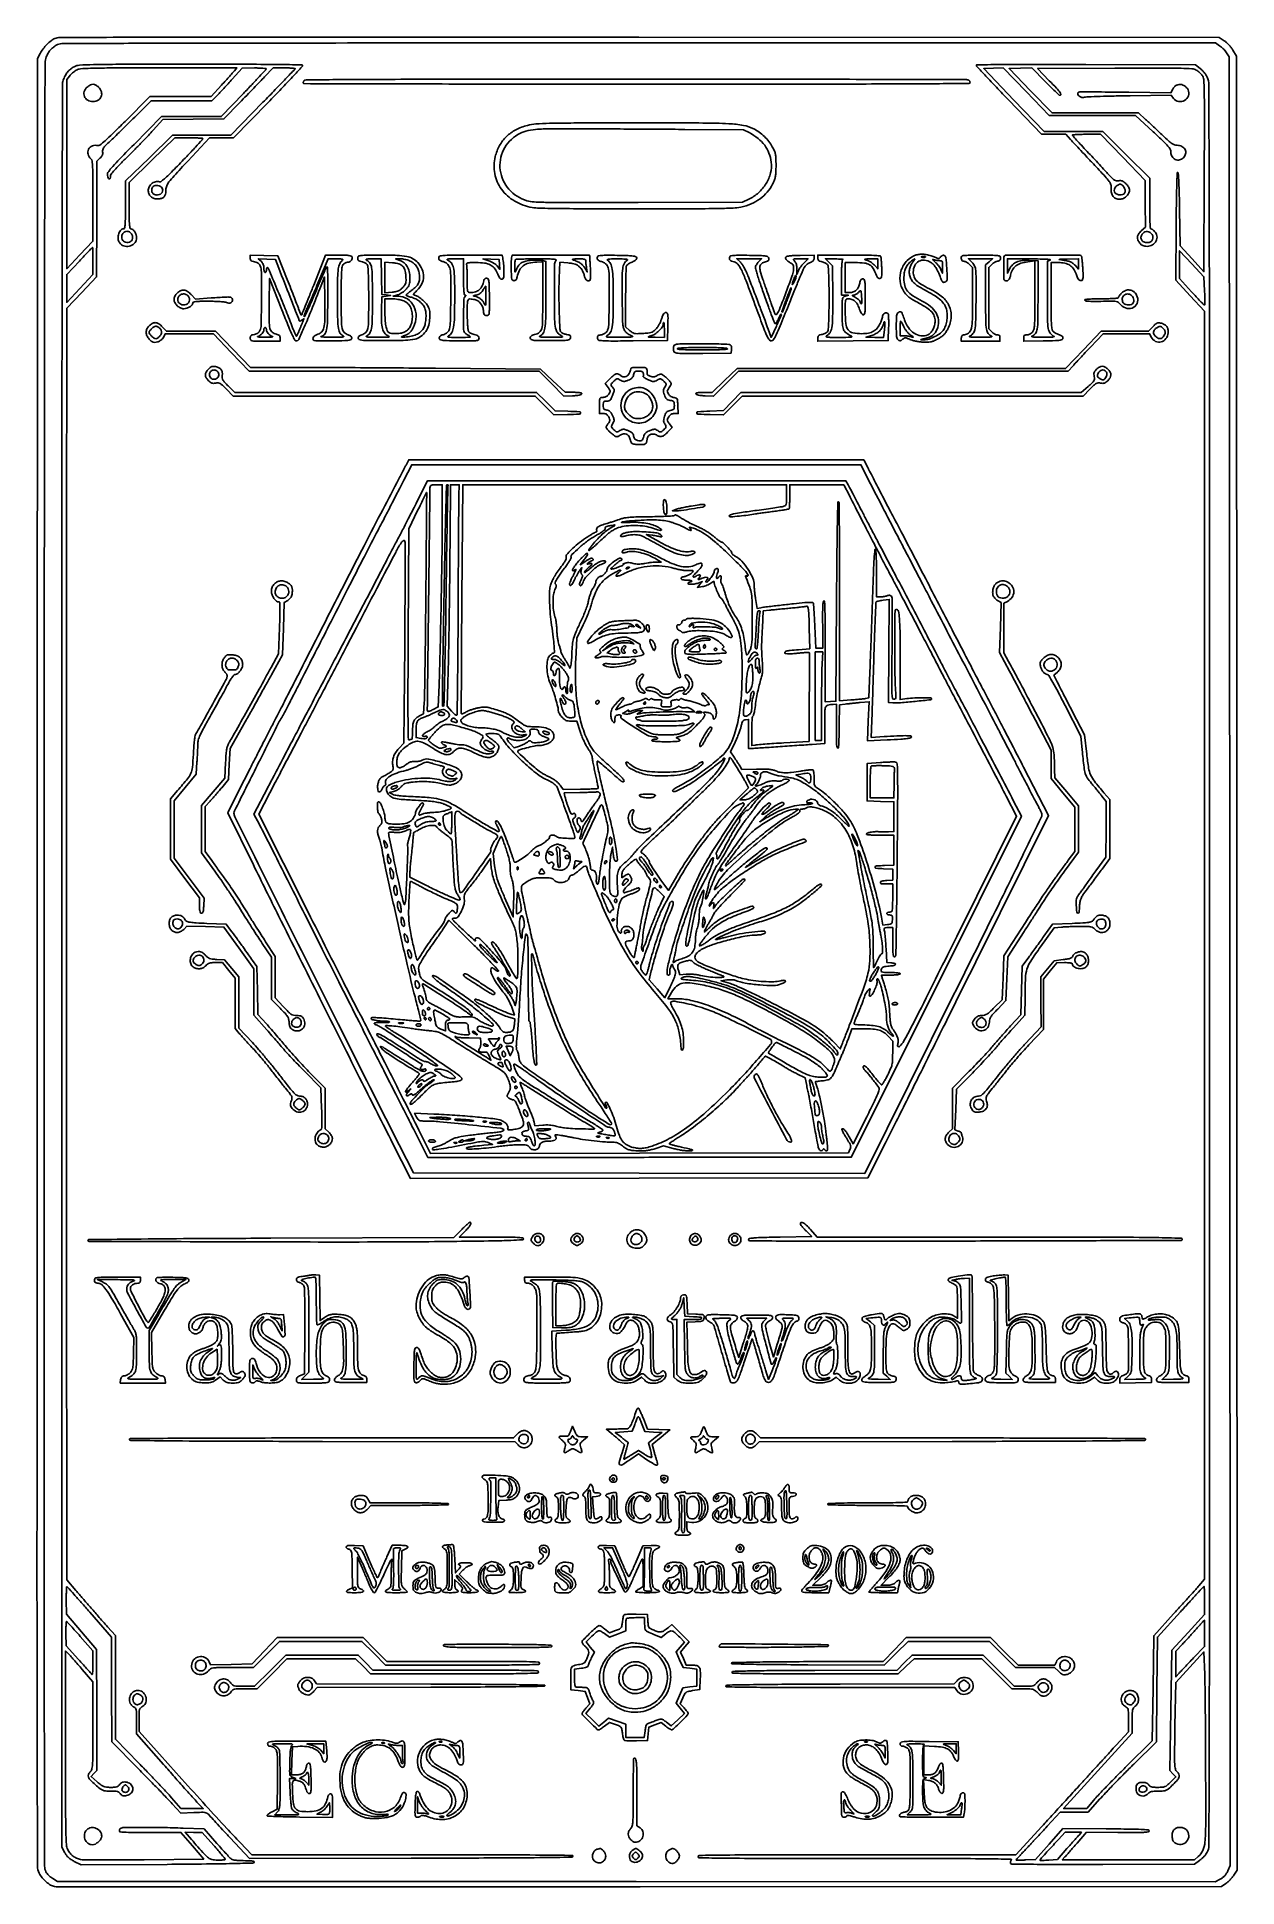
# Model space of a CAD drawing. Extents: x 33 to 995, y 30 to 1513.
import ezdxf

# ---------------------------------------------------------------- set-up
doc = ezdxf.new("R2010")
doc.units = 0

msp = doc.modelspace()

# ---------------------------------------------------------------- linework, layer by layer
for points in [[(47.5, 1511.580442, 0.060151), (44.399911, 1509.715644, 0.033004), (41.086923, 1506.764579, 0.032003), (38.025614, 1503.225534, 0.039426), (35.669775, 1499.552908), (33.5, 1495.5), (33.247266, 770.21552, 0.000036), (33.115334, 293.12885, 0.000631), (33.278986, 138.361857, 0.000254), (33.537488, 46.90691, 0.117641), (34.938352, 41.12084, 0.053426), (37.290043, 37.519574, 0.043437), (40.506968, 34.215693, 0.045239), (44.017523, 31.701538, 0.088944), (47.228619, 30.516065, 0.043919), (49.921437, 30.277249, 0.000009), (186.426532, 30.187823, 0.000194), (337.588664, 30.150033, 0.000117), (516.5, 30.216741), (982.5, 30.5), (986.122348, 32.951435, 0.035163), (987.699971, 34.189163, 0.019391), (989.453306, 35.904096, 0.019251), (991.104356, 37.789619, 0.029163), (992.375078, 39.560606), (995.005458, 43.718342), (994.752729, 770.609171), (994.5, 1497.5), (991.694724, 1502.272392, 0.032229), (990.320582, 1504.29898, 0.021357), (988.502755, 1506.444128, 0.02152), (986.549572, 1508.384329, 0.038625), (984.767769, 1509.772392), (980.646091, 1512.5), (515.573046, 1512.712577, 0.000094), (263.010968, 1512.780544, 0.000625), (137.080546, 1512.633358, 0.000111), (51.337268, 1512.406859, 0.105014)], [(981.07832, 1505.726203, -0.029148), (982.52989, 1504.619797, -0.018066), (984.105016, 1503.165079, -0.018106), (985.561024, 1501.610852, -0.030905), (986.643885, 1500.200472), (988.835363, 1496.948538), (989.233898, 772.224269), (989.632433, 47.5), (987.566217, 43, -0.031411), (986.374052, 40.782283, -0.048694), (985.054021, 39.05791, -0.050598), (983.465679, 37.667575, -0.037489), (981.466448, 36.461092), (977.432895, 34.422183), (513.452962, 34.483358), (49.473029, 34.544533), (45.71227, 36.86881, -0.034566), (44.153702, 37.987801, -0.025159), (42.580482, 39.430335, -0.025592), (41.221194, 40.95774, -0.049742), (40.331928, 42.325016, -0.119271), (39.234053, 46.81465, -0.000106), (38.991255, 157.362732, -0.000511), (38.822837, 332.31249, -0.000046), (38.889141, 769.339498, -0.000051), (39.034879, 1189.135476, -0.000465), (39.288314, 1372.643788, -0.000087), (39.584884, 1491.939655, -0.098597), (40.571108, 1496.824427, -0.031477), (42.041633, 1499.802126, -0.045918), (43.725173, 1502.193461, -0.046088), (45.811833, 1504.231037, -0.032025), (48.5, 1506.13944, -0.137776), (53.048935, 1507.445047, -0.000422), (114.224298, 1507.740408, -0.000933), (216.862219, 1507.95772, -0.000061), (514.602117, 1507.996262), (977.704234, 1508)], [(62.830485, 1488.973206, 0.051515), (60.002316, 1487.083985, 0.051379), (57.617308, 1484.655001, 0.048613), (55.672442, 1481.663367, 0.038092), (54.152952, 1478.100777, 0.081497), (53.508353, 1474.214499, 0.000027), (53.251612, 1321.329098, 0.00033), (53.052888, 1115.372179, 0.000076), (53, 768.50806), (53, 62.314567), (55.287364, 57.907284, 0.03527), (56.68352, 55.62621, 0.049663), (58.253245, 53.83284, 0.044977), (60.265523, 52.262496, 0.022989), (63.037364, 50.650316), (68.5, 47.800632), (137.352551, 48.302867, 0.000914), (169.054674, 48.592063, 0.002979), (190.047949, 48.947039, 0.00081), (205.986925, 49.337373, 0.192137), (207.302551, 49.902551, 0.392728), (207.321069, 50.403422, 0.156872), (206.680683, 50.794374, 0.043108), (204.994878, 51.050418, 0.008595), (201.95, 51.194793, -0.001698), (194.958048, 51.429726, -0.017102), (192.0483, 51.637208, -0.042786), (190.333298, 51.968649, -0.070848), (188.988378, 52.565848, -0.06266), (188.039734, 53.340071, -0.002437), (184.935593, 56.630573, -0.004306), (181.306816, 60.582638, -0.003022), (177.287039, 65.091423), (167.077861, 76.682846), (150.379219, 77.341423, 0.005112), (133.348845, 77.838762, 0.005942), (117.14601, 77.953589, 0.002166), (102.549099, 77.820318, 0.138678), (100.128115, 77.100341, 0.075638), (99.635805, 76.672328, 0.07241), (99.284341, 76.111228, 0.076956), (99.12272, 75.507127, 0.107805), (99.18217, 74.953491, 0.299169), (100.048211, 74.270663, 0.010102), (104.599566, 73.96954, 0.010672), (111.631334, 73.797095, 0.002188), (124.054054, 73.812011), (148.5, 73.948349), (157.639135, 63.224175), (166.778271, 52.5), (119.139135, 52, -0.001408), (100.635078, 51.85791, -0.002115), (84.488606, 51.847688, -0.000848), (70.641784, 51.92097, -0.047574), (68.077394, 52.183618, -0.055334), (64.862743, 53.205199, -0.058509), (62.015282, 54.893277, -0.058134), (59.621365, 57.206042, -0.05343), (57.74533, 60.071085, -0.104775), (56.674593, 64.029143, -0.00855), (56.261295, 74.812252, -0.004941), (56.044694, 93.931035, -0.000452), (56.018922, 141.453681), (56.047184, 219.407361), (58.43888, 216.953681, -0.010869), (59.83859, 215.453814, -0.001527), (62.649775, 212.287641, -0.001743), (65.953139, 208.517759, -0.001481), (69.415288, 204.514884), (78, 194.529768), (78, 159.72307, -0.000964), (77.957514, 137.676435, -0.012554), (77.720216, 129.485241, -0.033669), (77.186376, 125.108873, -0.141261), (76, 122.769625, 0.087611), (74.454183, 120.385574, 0.189652), (74.399123, 118.237126, 0.107771), (75.945696, 115.791776, 0.019565), (79.885787, 112.098944, 0.010818), (83.686619, 108.947548, 0.069226), (85.836721, 107.680864, 0.081035), (88.109952, 107.142752, 0.017682), (92.14524, 107, -0.01139), (95.58764, 106.921572, -0.052807), (97.551785, 106.622561, -0.09381), (98.819056, 106.020273, -0.095744), (99.767927, 105, 0.212246), (102.249447, 103.323115, 0.13271), (105.800888, 103.63609, 0.125032), (108.861354, 105.732344, 0.184611), (109.984687, 108.75, 0.184104), (108.697477, 112.040583, 0.140402), (105.381368, 114.095697, 0.145155), (101.563831, 114.048078, 0.197154), (98.934509, 111.877629, -0.108661), (98.137467, 110.946323, -0.094034), (96.982242, 110.375497, -0.05448), (95.183598, 110.080491, -0.01343), (92.187434, 110, -0.020675), (88.695403, 110.144459, -0.076802), (86.560416, 110.657865, -0.069066), (84.566073, 111.818919, -0.01469), (81.472618, 114.395548), (76.5, 118.791096), (78.75, 121.209999), (81, 123.628902), (80.966635, 172.064451), (80.933271, 220.5), (68.788556, 234.659728), (56.643841, 248.819456), (56.571921, 259.907154, -0.00556), (56.591542, 264.14184, -0.009579), (56.714594, 267.665159, -0.003914), (56.895134, 270.578227, -0.501828), (57.158611, 270.747425, -0.120059), (57.607165, 270.441647, -0.000302), (62.777424, 264.697681, -0.00188), (68.588217, 258.185171, -0.001168), (75.361626, 250.5), (92.906029, 230.5), (92.953015, 188.529857), (93, 146.559714), (113.768517, 125.529857, -0.001227), (122.231697, 116.918022, -0.001301), (130.487092, 108.432221, -0.001239), (137.558796, 101.08888, -0.00598), (141.518517, 96.856427), (148.5, 89.212854), (158.732143, 89.739264, -0.004624), (164.937237, 90.000989, -0.040687), (167.67923, 89.868111, -0.095412), (169.348261, 89.315014, -0.089988), (170.732143, 88.173454, 0.010992), (171.992745, 86.746405, 0.000474), (176.533817, 81.837339, 0.000809), (181.933436, 76.030106, 0.000576), (188, 69.541713), (203.5, 53.002192), (332.91669, 53.251096, 0.00038), (399.683005, 53.430183, 0.002026), (436.1347, 53.703313, 0.000415), (461.75162, 54.020315, 0.319186), (462.750023, 54.75, 0.508295), (462.228658, 55.482169, 0.00044), (437.123984, 55.748384, 0.002059), (401.123443, 55.950208, 0.000372), (334.205947, 56), (205.245228, 56), (195.872614, 65.784433, -0.004932), (185.343454, 76.995556, -0.001222), (168.315979, 95.579043, -0.001274), (149.317809, 116.522219, -0.001448), (131.224209, 136.687686), (115, 154.875371), (115, 164.200557, -0.004976), (115.056567, 169.884347, -0.04844), (115.336406, 172.271217, -0.125207), (115.996756, 173.595281, -0.111278), (117.235882, 174.512872, 0.17329), (119.978131, 177.113671, 0.145998), (120.69335, 181.072312, 0.136083), (119.122472, 184.985867, 0.14613), (115.796562, 187.402585, 0.16781), (112.072754, 187.423624, 0.145779), (108.875009, 185.158097, 0.135348), (107.286472, 181.356666, 0.139466), (107.897171, 177.32634, 0.050429), (108.483588, 176.321573, 0.042512), (109.290492, 175.390443, 0.044432), (110.183606, 174.663811, 0.0848), (111.024087, 174.28345, -0.16861), (112.099304, 173.563756, -0.11754), (112.690157, 172.214869, -0.040556), (112.947902, 169.587346, -0.004179), (113, 163.353538), (113, 152.940338), (134.649753, 128.220169, 0.000982), (143.31057, 118.37017, 0.001211), (151.428054, 109.219362, 0.000997), (158.282876, 101.560351, 0.008883), (161.365593, 98.25), (166.43168, 93), (157.46584, 93.071422), (148.5, 93.142845), (141, 101.672312, 0.007405), (136.911035, 106.185941, 0.001926), (130.200364, 113.321299, 0.001957), (122.48913, 121.393989, 0.001998), (114.767198, 129.350889), (96.034395, 148.5), (96.017198, 190.066149), (96, 231.632298), (89.75, 238.652055, -0.000944), (82.060393, 247.321624, -0.001582), (75.63386, 254.641304, -0.001791), (69.876872, 261.28829, -0.00187), (64.25, 267.881984), (57, 276.442317), (56.838383, 550.971158, 0.000004), (56.774237, 658.613587, 0.000005), (56.715227, 754.844653, 0.000003), (56.664187, 835.950257, 0.000067), (56.646079, 859.5, -0.000403), (56.643947, 881.789623, -0.00003), (56.690827, 942.55625, -0.000042), (56.757144, 1015.035999, -0.000032), (56.841506, 1094.5), (57.067621, 1295.5), (69, 1308), (80.932379, 1320.5), (80.966189, 1366.885329), (81, 1413.270659), (83.606786, 1415.686547, 0.03445), (84.812007, 1416.968607, 0.07168), (85.518783, 1418.140959, 0.083739), (85.802462, 1419.339959, 0.063615), (85.718872, 1420.690293, -0.112891), (85.777335, 1422.315935, -0.087293), (86.52641, 1423.92826, -0.044588), (88.252737, 1425.985392, -0.008426), (91.786559, 1429.389076, 0.004743), (95.174258, 1432.604258, 0.00143), (100.262181, 1437.553915, 0.001433), (105.937126, 1443.138256, 0.001557), (111.424473, 1448.602976), (124.5, 1461.705952), (148.821888, 1461.715321), (173.143776, 1461.72469), (177.466852, 1465.967467, 0.008663), (179.653484, 1468.18915, 0.002771), (182.827441, 1471.565026, 0.002764), (186.320563, 1475.363784, 0.003085), (189.644964, 1479.065043), (197.5, 1487.919842), (207.333333, 1487.959921, -0.008487), (211.108132, 1487.911233, -0.015228), (214.201462, 1487.724403, -0.009823), (216.614611, 1487.456845, -0.48111), (216.833333, 1487.095153, -0.099205), (216.446656, 1486.465486, -0.000493), (211.354637, 1480.993778, -0.00222), (205.516828, 1474.788527, -0.001401), (198.650538, 1467.595153), (180.801075, 1449), (156.811266, 1449), (132.821457, 1449), (110.902236, 1426.75, 0.001666), (97.854472, 1413.41674, 0.016218), (92.536689, 1407.57887, 0.037714), (89.975801, 1404.073807, 0.193933), (89.570963, 1401.75, 0.047837), (90.192722, 1399.783503, 0.243189), (91.049405, 1399.073785, 0.397091), (91.763678, 1399.503165, 0.068493), (92, 1401.220239, -0.165967), (92.535983, 1402.790489, -0.014894), (95.215475, 1406.052568, -0.014472), (99.269374, 1410.435773, -0.005144), (105.306488, 1416.470239, 0.003519), (110.959552, 1422.084213, 0.002856), (116.943249, 1428.180018, 0.002886), (122.39426, 1433.862232, 0.007491), (126.235286, 1438.036204), (133.857597, 1446.572408), (158.411757, 1446.873985), (182.965917, 1447.175561), (195.779596, 1460.337781, 0.000645), (201.188952, 1465.908627, 0.000559), (206.846563, 1471.763286, 0.000563), (211.957638, 1477.076179, 0.001652), (215.4607, 1480.75), (222.328124, 1488), (231.164062, 1488, -0.006172), (234.552072, 1487.958174, -0.010264), (237.404443, 1487.82911, -0.004169), (239.784319, 1487.65248, -0.390274), (240, 1487.418247, -0.192635), (239.838163, 1487.013773, -0.000165), (232.435938, 1479.249723, -0.001691), (224.122786, 1470.594773, -0.001031), (214.25, 1460.427434), (188.5, 1434.018374), (165.163567, 1434.009187), (141.827133, 1434), (122.937123, 1415.75), (104.047113, 1397.5), (104.023557, 1378.25, -0.00262), (103.958545, 1368.190685, -0.014819), (103.736916, 1362.832412, -0.020228), (103.377526, 1359.620366, -0.370399), (102.654988, 1359, 0.22669), (100.003612, 1357.732798, 0.115855), (98.367687, 1354.332497, 0.102074), (98.308489, 1350.192192, 0.150177), (100, 1347, 0.154076), (103.734488, 1345.057442, 0.132284), (108.162332, 1345.453178, 0.13736), (111.675619, 1347.988972, 0.169752), (113, 1351.777494, 0.078178), (112.617378, 1354.209651, 0.062771), (111.493664, 1356.612414, 0.06883), (109.978026, 1358.410837, 0.185349), (108.443296, 1359, -0.358015), (107.657137, 1359.645674, -0.029518), (107.269431, 1362.466536, -0.016895), (107.050493, 1367.464182, -0.002498), (107, 1377.569655), (107, 1396.139311), (125.25, 1414.027841), (143.5, 1431.916372), (154.75, 1431.958186, -0.005542), (159.06369, 1431.926409, -0.009224), (162.695312, 1431.792353, -0.00338), (165.750364, 1431.602378, -0.394185), (166, 1431.334931, -0.187836), (165.638584, 1430.406823, -0.001518), (160.194007, 1424.512162, -0.004423), (153.144701, 1417.059756, -0.001697), (143.21904, 1406.82051, -0.006968), (138.768523, 1402.385809, -0.015168), (135.20654, 1399.137656, -0.011341), (132.385278, 1396.826507, -0.263362), (131.395805, 1396.678357, 0.164148), (128.107442, 1396.813298, 0.112535), (124.81777, 1394.979629, 0.11189), (122.634514, 1391.890919, 0.160959), (122.391265, 1388.577212, 0.070732), (123.394875, 1386.115622, 0.102024), (124.961115, 1384.371475, 0.098089), (127.139638, 1383.34536, 0.061236), (129.948984, 1383, 0.067948), (132.995807, 1383.415972, 0.145869), (134.984692, 1384.665869, 0.130069), (136.102878, 1386.915167, 0.049074), (136.472638, 1390.437558, -0.098028), (137.100756, 1393.505379, -0.063914), (138.91829, 1396.642987, -0.022842), (142.937645, 1401.430748, -0.001903), (153.963061, 1413.316833), (171.426122, 1432), (181.08863, 1432), (190.751138, 1432), (218.375569, 1460.381131, 0.001844), (228.966134, 1471.342403, 0.002983), (237.885323, 1480.753973, 0.000513), (245.697852, 1489.114121, 0.189864), (246, 1489.881131, 0.410179), (245.406189, 1490.48319, 0.000455), (225.70614, 1490.737013, 0.002484), (199.211687, 1490.92262, 0.000632), (156.25, 1490.955804, 0.000341), (98.830089, 1490.88841, 0.004841), (78.312162, 1490.651681, 0.010013), (67.172932, 1490.191992, 0.10658)], [(191.404988, 1485.767211, -0.005498), (190.222702, 1484.411952, -0.000668), (187.589915, 1481.468061, -0.000793), (184.451294, 1477.979132, -0.000653), (181.092596, 1474.267211), (172.685191, 1465), (148.092596, 1464.996984), (123.5, 1464.993968), (103.658323, 1445.114578, -0.002792), (93.799313, 1435.346522, -0.011715), (87.70639, 1429.650408, -0.011591), (83.501063, 1426.071188, -0.238826), (81.924368, 1425.730029, 0.152205), (77.51257, 1425.52556, 0.18779), (74.438701, 1422.831419, 0.189069), (74.007435, 1418.784102, 0.153822), (76.388138, 1415.092837, -0.191982), (77.318647, 1413.384371, -0.017887), (77.727194, 1408.509093, -0.010664), (77.951793, 1400.037723, -0.001295), (78, 1381.421511), (78, 1349.087911), (67.5, 1338.093051), (57, 1327.098192), (57, 1402.914237), (57, 1478.730283), (59.161303, 1481.477934, -0.028626), (60.211996, 1482.666863, -0.016741), (61.595028, 1483.971732, -0.016709), (63.071354, 1485.188792, -0.027114), (64.411303, 1486.109054, -0.1161), (67.923785, 1487.25913, -0.014168), (76.068517, 1487.723258, -0.006606), (90.971202, 1487.952426, -0.000526), (130.404988, 1487.996262), (193.309975, 1488)], [(786, 1490.076398, 0.189607), (786.258897, 1489.418223, 0.000416), (793.685151, 1481.452475, 0.00268), (802.132042, 1472.503705, 0.001652), (812.162216, 1462.060364), (838.324432, 1435), (848.045853, 1435), (857.767275, 1435), (861.527539, 1430.75, 0.005794), (863.795581, 1428.245648, 0.000844), (868.473766, 1423.215866, 0.000955), (874.026047, 1417.289176, 0.000818), (879.893901, 1411.069969, -0.002139), (889.373847, 1400.969046, -0.029608), (892.562495, 1397.107304, -0.086818), (893.879909, 1394.433614, -0.090345), (894.186364, 1391.50934, 0.068778), (894.414783, 1387.803241, 0.118085), (895.709429, 1385.009699, 0.133237), (897.994507, 1383.319609, 0.100414), (901.086208, 1382.783316, 0.045961), (902.755317, 1382.985016, 0.058702), (904.220226, 1383.48578, 0.058463), (905.533206, 1384.315273, 0.04507), (906.75, 1385.495916, 0.06349), (908.416445, 1388.019655, 0.13442), (908.854507, 1390.303097, 0.12564), (908.075562, 1392.59465, 0.051987), (905.997924, 1395.155922, 0.024663), (904.339014, 1396.658777, 0.074582), (903.033212, 1397.437748, 0.094625), (901.741442, 1397.700007, 0.057016), (900.181574, 1397.53988, -0.086812), (898.445659, 1397.465165, -0.108961), (896.934984, 1398.011884, -0.056001), (895.131363, 1399.459077, -0.009059), (892.012076, 1402.710881, 0.000947), (889.18006, 1405.760742, 0.000267), (884.755349, 1410.502652, 0.00027), (879.749759, 1415.855546, 0.000285), (874.828426, 1421.106658, -0.001771), (870.293678, 1425.974202, -0.002865), (866.4746, 1430.150537, -0.000483), (863.126776, 1433.861124, -0.185351), (863, 1434.191364, -0.395644), (863.184506, 1434.388037, -0.001758), (866.304688, 1434.576406, -0.006627), (869.936276, 1434.734582, -0.003982), (874.25, 1434.830845), (885.5, 1434.992279), (903.440771, 1416.39954), (921.381542, 1397.806801), (921.459183, 1379.153401), (921.536824, 1360.5), (918.268412, 1357.381923, 0.048211), (916.044426, 1354.807972, 0.124173), (915.164098, 1352.532604, 0.135578), (915.504495, 1350.240574, 0.062473), (917.07258, 1347.634859, 0.044904), (918.284013, 1346.350699, 0.076774), (919.52077, 1345.555294, 0.071128), (921.006672, 1345.134009, 0.033576), (923, 1345, 0.134997), (927.249074, 1346.168524, 0.143575), (930.184117, 1349.326353, 0.15453), (930.826266, 1353.382462, 0.160297), (929, 1357, 0.022886), (928.160928, 1357.765585, 0.026473), (927.29375, 1358.4125, 0.026952), (926.512642, 1358.874488, 0.120635), (926, 1359, -0.395304), (925.541881, 1359.429273, -0.003918), (925.26234, 1364.314968, -0.008773), (925.061338, 1370.638817, -0.003557), (925, 1379.25987), (925, 1399.51974), (906.24038, 1418.25987), (887.480759, 1437), (863.99038, 1437.006173), (840.5, 1437.012346), (816.231234, 1462.256173), (791.962468, 1487.5), (799.731234, 1487.800732), (807.5, 1488.101464), (826, 1469.005629), (844.5, 1449.909795), (879.010341, 1449.954897), (913.520681, 1450), (927.760341, 1436.871509, -0.003101), (936.072409, 1429.112138, -0.024973), (939.685916, 1425.337839, -0.058691), (941.42711, 1422.773276, -0.120378), (942, 1420.428213, 0.133306), (942.956788, 1416.90331, 0.157234), (945.524896, 1414.610692, 0.161495), (948.892534, 1414.284219, 0.141385), (952, 1416, 0.137382), (953.81472, 1419.226514, 0.177782), (953.435993, 1422.575831, 0.163321), (950.913578, 1425.083808, 0.115192), (946.989529, 1426, -0.085246), (944.875769, 1426.363018, -0.064071), (942.766322, 1427.429587, -0.035141), (940.049268, 1429.566086, -0.007134), (935.56597, 1433.75, 0.001618), (932.053369, 1437.101298, 0.001217), (928.168817, 1440.765625, 0.00123), (924.498403, 1444.194173, 0.002833), (921.717315, 1446.75), (915.939232, 1452), (881.362914, 1452), (846.786595, 1452), (829.516396, 1469.75), (812.246197, 1487.5), (821.357876, 1487.790633), (830.469555, 1488.081265), (841.267957, 1477.040633, 0.004183), (845.476772, 1472.808821, 0.00653), (849.178332, 1469.243186, 0.002354), (852.402232, 1466.246255, 0.188232), (853.03318, 1466, 0.459637), (853.682757, 1466.757087, 0.118339), (852.985174, 1468.463138, 0.031596), (850.269962, 1471.773831, 0.005181), (844.558144, 1477.778235), (835.116288, 1487.5), (897.202704, 1487.757624, -0.000571), (935.084508, 1487.871522, -0.006227), (950.339099, 1487.709986, -0.011713), (958.876701, 1487.312983, -0.115495), (962.29003, 1486.257624, -0.028602), (963.574937, 1485.402835, -0.01874), (964.956293, 1484.281927, -0.018865), (966.223812, 1483.084697, -0.034038), (967.152626, 1482, -0.146141), (968.323858, 1478.789976, -0.009888), (968.716023, 1468.955316, -0.005447), (968.880377, 1451.059663, -0.000403), (968.757157, 1402.098024), (968.5, 1324.696047), (959, 1334.998162), (949.5, 1345.300277), (949, 1374.652107, 0.002527), (948.727104, 1387.00598, 0.005873), (948.366994, 1396.261961, 0.001771), (947.964036, 1403.692804, 0.328605), (947.5, 1404.251968, 0.477091), (947.018198, 1403.887839, 0.001019), (946.688859, 1393.360055, 0.004243), (946.41161, 1379.99914, 0.001562), (946.239295, 1361.140266), (945.97859, 1317.780531), (957.489295, 1305.405637), (969, 1293.030743), (969.026393, 1253.765372, -0.000161), (969.036452, 1225.056595, -0.000004), (969.039353, 1088.299549, -0.000008), (969.038944, 928.132759, -0.000006), (969.033447, 745.616071), (969.014108, 276.732141), (964.534407, 271.616071, -0.002984), (961.894035, 268.636685, -0.000481), (956.708865, 262.866811, -0.000531), (950.589244, 256.084776, -0.000467), (944.184912, 249.015628), (928.315118, 231.531255), (927.703482, 189.459293), (927.091846, 147.38733), (906.518617, 126.96988, 0.002389), (898.222479, 118.657519, 0.002667), (890.307733, 110.565265, 0.002458), (883.634922, 103.601417, 0.014105), (880.222694, 99.795693), (874.5, 93.038955), (865.22926, 93.019478), (855.95852, 93), (883.47926, 123.21233), (911, 153.42466), (911, 163.31841, -0.00507), (911.062014, 169.434287, -0.046901), (911.362862, 172.061562, -0.104071), (912.085047, 173.700069, -0.070552), (913.5, 175.17866, 0.048783), (914.6457, 176.276359, 0.067649), (915.417274, 177.469037, 0.066024), (915.854565, 178.847144, 0.04388), (916, 180.501152, 0.105219), (915.257234, 183.991706, 0.136411), (913.182237, 186.503371, 0.137263), (910.119692, 187.574135, 0.107119), (906.619791, 187.045544, 0.148495), (903.612325, 184.720302, 0.132977), (902.243822, 181.010469, 0.140322), (902.963181, 177.266537, 0.170273), (905.527588, 174.805476, -0.092156), (906.938074, 173.81689, -0.138976), (907.652457, 172.507679, -0.052431), (907.931673, 170.163577, -0.004456), (907.961295, 164.089485), (907.922591, 154.5), (898.211295, 143.909087, 0.000486), (893.479464, 138.738579, 0.000203), (887.106921, 131.75596, 0.000201), (880.290953, 124.275353, 0.00026), (874.046306, 117.409087, -0.000581), (867.040263, 109.715557, -0.000251), (857.697707, 99.490482, -0.000249), (847.749163, 88.624026, -0.00033), (838.688175, 78.75), (817.783737, 56), (690.391868, 56, 0.000296), (616.801272, 55.956451, 0.002648), (584.481978, 55.747056, 0.001066), (563.946171, 55.461468, 0.409524), (563, 54.5, 0.409465), (563.945623, 53.538893, 0.001087), (584.270407, 53.252973, 0.002674), (616.269925, 53.043558, 0.000299), (689.122445, 53, -0.000303), (761.188888, 52.956378, -0.002612), (793.341744, 52.749509, -0.001296), (813.615199, 52.460622, -0.629279), (814.036355, 51.543805, 0.057042), (813.621984, 50.90963, 0.060442), (813.371389, 50.210267, 0.067682), (813.31337, 49.553951, 0.127329), (813.469733, 49.048972, 0.256543), (814.386489, 48.53018, 0.000497), (831.920311, 48.324664, 0.002645), (854.405661, 48.202417, 0.000871), (887.469992, 48.255168), (960.828338, 48.5), (965.060707, 51.5, 0.028803), (966.816972, 52.903492, 0.021326), (968.594272, 54.642292, 0.021695), (970.13581, 56.434607, 0.044547), (971.146538, 57.984398, 0.121966), (972.464574, 63.230805, 0.000206), (972.745152, 157.138355, 0.000612), (972.956293, 313.397605, 0.000039), (972.978038, 768.984398, 0.000039), (972.928152, 1226.063636, 0.000618), (972.706899, 1381.616696, 0.000242), (972.415061, 1474.532512, 0.106057), (971.086884, 1480.616088, 0.039768), (970.097889, 1482.401872, 0.023456), (968.656194, 1484.370224, 0.02337), (967.021246, 1486.212661, 0.036671), (965.437016, 1487.616088), (961.656338, 1490.5), (873.828169, 1490.766034, 0.000793), (836.613324, 1490.81973, 0.001927), (809.155967, 1490.709965, 0.00019), (786.442753, 1490.522981, 0.411693)], [(73.430764, 1472.694104, 0.135676), (71.01168, 1469.086799, 0.17701), (71.127485, 1465.144933, 0.171952), (73.776883, 1462.126223, 0.128167), (78.098284, 1461, 0.133437), (82.106119, 1462.088977, 0.16973), (84.570432, 1464.991499, 0.164877), (84.728872, 1468.866984, 0.125514), (82.545455, 1472.545455, 0.065004), (80.291359, 1474.278935, 0.128053), (78.12878, 1474.879839, 0.123766), (75.897258, 1474.357407, 0.058595)], [(247.131121, 1477.657991, 0.050768), (246.753708, 1477.095866, 0.066538), (246.537806, 1476.516912, 0.082297), (246.507446, 1476.010146, 0.171918), (246.675343, 1475.657991, 0.198264), (247.327394, 1475.386949, 0.000008), (325.52234, 1475.193285, 0.000384), (411.80434, 1475.047297, 0.000231), (514.166667, 1475, 0.000154), (662.437769, 1475.04575, 0.001151), (732.862134, 1475.251305, 0.000171), (780.126371, 1475.514209, 0.412485), (781, 1476.393011, 0.100912), (780.88217, 1476.970895, 0.066819), (780.53535, 1477.555128, 0.063449), (780.022934, 1478.056902, 0.070559), (779.418213, 1478.393011, 0.09127), (778.079021, 1478.642756, 0.000014), (700.517318, 1478.821697, 0.000355), (614.684732, 1478.95635, 0.000215), (513.040657, 1479, 0.000166), (369.539938, 1478.952432, 0.001096), (297.821195, 1478.747681, 0.000181), (248.874674, 1478.482919, 0.221599)], [(946.736409, 1474.308057, 0.098243), (945.95407, 1473.929205, 0.038351), (945.049997, 1473.130663, 0.036105), (944.176474, 1472.090331, 0.037275), (943.471963, 1470.945782), (941.971107, 1468.043447), (908.235553, 1468.458738, -0.000148), (895.096808, 1468.62437, -0.000218), (883.551086, 1468.77837, -0.0001), (873.705642, 1468.915945, -0.004121), (871.576656, 1468.963671, 0.05294), (869.005707, 1468.770161, 0.172155), (867.546295, 1467.930923, 0.297798), (867.388839, 1466.717926, 0.120273), (868.5, 1465.369364, 0.059607), (869.571821, 1464.751196, 0.062011), (870.745108, 1464.413547, 0.057174), (872.046508, 1464.358701, 0.039922), (873.5, 1464.581211, -0.048915), (875.690903, 1464.876465, -0.001361), (885.26119, 1465.197028, -0.002781), (896.530155, 1465.481069, -0.001905), (909.325328, 1465.683621), (942.150656, 1466.078189), (944.147908, 1463.539095, 0.187227), (948.239307, 1461.119224, 0.175222), (953.03053, 1462.00584, 0.178761), (956.083256, 1465.726466, 0.19254), (955.86289, 1470.401578, 0.055521), (955.270506, 1471.393297, 0.035162), (954.381911, 1472.407097, 0.035065), (953.355022, 1473.291025, 0.053324), (952.342675, 1473.889728, 0.015273), (950.673623, 1474.589464, 0.07312), (949.668946, 1474.814615, 0.0695), (948.618754, 1474.746998, 0.013011)], [(426.199953, 1441.977396, 0.056421), (416.846685, 1438.360953, 0.072539), (409.385942, 1432.961212, 0.074322), (403.908105, 1425.772056, 0.06307), (400.392488, 1416.8868, 0.111261), (399.996058, 1403.307092, 0.109722), (405.450076, 1390.792575, 0.103683), (416.017681, 1381.247497, 0.089734), (430.081913, 1376.129814, 0.03722), (435.707357, 1375.590421, 0.001966), (453.76188, 1375.278868, 0.002488), (478.474413, 1375.07259, 0.000899), (513.581913, 1375.017364, 0.000664), (554.902647, 1375.081534, 0.00367), (577.136924, 1375.308801, 0.005302), (591.022444, 1375.699994, 0.042529), (597.363566, 1376.488896, 0.048124), (605.593082, 1379.07932, 0.056303), (612.720659, 1383.100085, 0.059108), (618.48978, 1388.412212, 0.063097), (622.709915, 1394.818397, 0.022584), (624.223879, 1398.289178, 0.046135), (625.027061, 1401.147245, 0.036141), (625.397925, 1404.520501, 0.009313), (625.5, 1410, 0.008571), (625.403282, 1415.641694, 0.040742), (625.03087, 1418.845463, 0.054185), (624.192117, 1421.505706, 0.023036), (622.531854, 1424.858802, 0.04017), (619.733629, 1429.073343, 0.034769), (616.169357, 1433.008968, 0.034505), (612.062162, 1436.443069, 0.037909), (607.643981, 1439.161711, 0.074646), (599.356033, 1441.971113, 0.032015), (587.715938, 1443.301457, 0.01164), (566.950819, 1443.852042, 0.000927), (512, 1443.927575, 0.000462), (463.389984, 1443.8593, 0.005099), (443.923129, 1443.615423, 0.012251), (432.971679, 1443.097849, 0.046157)], [(552.5, 1438.751193), (599.5, 1438.5), (604, 1436.116927, -0.045745), (611.14608, 1431.45086, -0.06564), (616.403045, 1426.027609, -0.069774), (619.854892, 1419.700266, -0.060626), (621.644193, 1412.35642, -0.09203), (621.080826, 1403.788375, -0.074117), (617.504525, 1395.262318, -0.0721), (611.47331, 1387.941008, -0.078485), (603.770111, 1382.881796), (598.5, 1380.5), (515, 1380.198769, -0.000465), (465.385885, 1380.065967, -0.004304), (443.906144, 1380.213351, -0.008045), (431.590163, 1380.602161, -0.060387), (425.84619, 1381.577972, -0.14002), (411.434562, 1390.75725, -0.147973), (404.426455, 1405.973148, -0.150661), (407.084558, 1422.312281, -0.146117), (418.499632, 1434.552652, -0.065824), (424.913349, 1437.253997, -0.044102), (432.756108, 1438.673269, -0.021325), (445.096215, 1439.268992, -0.003153), (470.056341, 1439.251193, 0.000163), (486.962923, 1439.138022, 0.000076), (508.894675, 1439.001685, 0.000075), (531.916101, 1438.865525, 0.000105)], [(133.394023, 1391.75, -0.139895), (133.891834, 1390.028114, -0.1353), (133.415875, 1388.277863, -0.121749), (132.047308, 1386.885525, -0.101457), (130.09283, 1386.173236, -0.13888), (127.431841, 1386.517704, -0.162039), (125.533765, 1388.202754, -0.172769), (125.094388, 1390.599139, -0.157425), (126.242976, 1392.842976, -0.147668), (127.810847, 1393.683658, -0.087883), (129.946014, 1393.734161, -0.085872), (132.015656, 1393.041427, -0.129991)], [(904.660163, 1392.05447, -0.092061), (905.361658, 1389.604669, -0.171286), (904.868537, 1387.623947, -0.176073), (903.257522, 1386.427119, -0.097888), (900.791451, 1386.191597, -0.10637), (898.258585, 1387.008197, -0.169818), (896.79033, 1388.714512, -0.176571), (896.736332, 1390.910604, -0.115622), (898.085006, 1393.085006, -0.079761), (899.944192, 1394.429811, -0.156892), (901.727986, 1394.70996, -0.158213), (903.330196, 1393.897518, -0.081477)], [(109.217338, 1354.422341, -0.08822), (109.783196, 1352.220426, -0.135622), (109.406021, 1350.301112, -0.141546), (108.116714, 1348.902811, -0.09969), (106.09283, 1348.173236, -0.097215), (104.138032, 1348.26432, -0.114232), (102.486342, 1349.09888, -0.116292), (101.38954, 1350.560024, -0.10346), (101, 1352.422445, -0.157862), (101.936665, 1355.315237, -0.1783), (104.350083, 1356.936843, -0.183591), (107.182998, 1356.582588, -0.165417)], [(926.503676, 1354.995938, -0.136782), (927.62021, 1352.763096, -0.15894), (927.328997, 1350.415788, -0.155276), (925.697749, 1348.653371, -0.129705), (923.221439, 1348, -0.108542), (920.209951, 1348.661542, -0.172073), (918.339468, 1350.487253, -0.186229), (918.119669, 1352.965457, -0.127082), (919.571429, 1355.428571, -0.089444), (921.237997, 1356.585902, -0.123344), (923.022307, 1356.916349, -0.117524), (924.81532, 1356.368959, -0.076386)], [(78, 1333.232819), (78, 1322.465637), (67.5, 1311.235178), (57, 1300.004719), (57.002316, 1311.25236), (57.004632, 1322.5), (67.084214, 1333.25, -0.001937), (70.978638, 1337.37133, -0.003138), (74.325736, 1340.842187, -0.000543), (77.300494, 1343.881836, -0.201435), (77.581898, 1344, -0.401179), (77.751815, 1343.837515, -0.001474), (77.877183, 1340.83714, -0.006064), (77.96995, 1337.361445, -0.003639)], [(204, 1335.644042, 0.067126), (204.170526, 1334.379567, 0.147646), (204.684685, 1333.561791, 0.106927), (205.693211, 1333.006497, 0.026209), (207.545203, 1332.557498, -0.037273), (209.235434, 1332.107939, -0.070161), (210.489148, 1331.463888, -0.081006), (211.397811, 1330.571593, -0.067479), (212.045203, 1329.381107, -0.089335), (212.975674, 1324.412437, -0.002687), (213.008472, 1303.264722, -0.002386), (212.825041, 1281.927918, -0.103911), (211.847058, 1277.563674, -0.064777), (211.129421, 1276.411101, -0.068244), (210.151763, 1275.503517, -0.062892), (208.894326, 1274.838698, -0.043849), (207.347058, 1274.40533, 0.029406), (205.631956, 1273.977898, 0.108038), (204.666017, 1273.427045, 0.143041), (204.166272, 1272.617621, 0.067343), (204, 1271.388709, 0.150498), (204.422364, 1270.017267, 0.196679), (205.505908, 1269.299765, 0.046649), (208.011919, 1269.040067, 0.002508), (216, 1269), (228, 1269), (228, 1271.420545, 0.06433), (227.842362, 1272.640697, 0.130679), (227.36783, 1273.475569, 0.108511), (226.472009, 1274.059776, 0.036392), (224.966116, 1274.507442, -0.130386), (221.6547, 1276.212558, -0.153757), (219.876931, 1279.24082, -0.054566), (219.184942, 1285.143466, -0.005352), (219.228384, 1299.493372), (219.5, 1319.27182), (229.426872, 1294.089537, 0.002124), (234.937513, 1280.282483, 0.014616), (237.871361, 1273.591397, 0.023212), (239.868558, 1269.836842, 0.307478), (241.217431, 1269.203627, 0.249267), (242.87025, 1270.450436, 0.004963), (247.363818, 1280.352467, 0.008688), (253.056306, 1293.865031, 0.003032), (260.791327, 1313.5), (263.5, 1320.5), (263.771371, 1300.680741, -0.00549), (263.810746, 1286.160406, -0.049753), (263.129955, 1279.863178, -0.133314), (261.423665, 1276.522173, -0.137641), (258.280978, 1274.55192, 0.058452), (256.143799, 1273.640272, 0.104729), (254.725985, 1272.374854, 0.161155), (254.286827, 1271.021942, 0.197434), (254.794937, 1269.805063, 0.185403), (255.553524, 1269.467431, 0.003801), (259.786087, 1269.278913, 0.008396), (264.79648, 1269.178103, 0.005484), (270.57772, 1269.22228, 0.002424), (279.77416, 1269.438046, 0.029621), (283.2791, 1269.745621, 0.104564), (284.905196, 1270.348655, 0.257287), (285.5, 1271.428053, 0.107057), (285.306054, 1272.323478, 0.101768), (284.757164, 1273.077178, 0.079385), (283.826309, 1273.687152, 0.040101), (282.50116, 1274.15812, -0.136225), (279.359719, 1276.007656, -0.146869), (277.732737, 1279.161616, -0.043221), (277.107038, 1285.512153, -0.002956), (277, 1303.619701, -0.001864), (277.052474, 1317.697121, -0.012774), (277.281133, 1324.623228, -0.022058), (277.700929, 1328.698119, -0.161028), (278.571429, 1330.428571, -0.023078), (279.241227, 1331.039237, -0.024231), (279.954018, 1331.575112, -0.024806), (280.610724, 1331.974674, -0.091047), (281.071429, 1332.125, -0.000239), (281.495615, 1332.181896, -0.000138), (282.006295, 1332.25, -0.000138), (282.519011, 1332.318088, -0.000231), (282.95, 1332.375, 0.121648), (284.186352, 1332.858714, 0.091812), (285.208189, 1333.906954, 0.095251), (285.759925, 1335.213378, 0.145024), (285.664167, 1336.432783, 0.20679), (284.877699, 1337.237003, 0.061677), (283.184227, 1337.697544, 0.030152), (280.234578, 1337.940088, 0.005439), (274.727457, 1338), (264.392144, 1338), (254.946072, 1314.008832, -0.001691), (251.288262, 1304.810122, -0.002791), (248.127909, 1297.065364, -0.000337), (245.277591, 1290.203409, -0.303438), (245, 1290.018665, -0.285715), (244.745594, 1290.17767, -0.007842), (244.16473, 1291.411796, -0.013911), (243.523901, 1292.942821, -0.008811), (242.858655, 1294.759833, 0.007967), (241.817178, 1297.61941, 0.001032), (239.482109, 1303.688826, 0.001203), (236.67934, 1310.877872, 0.001004), (233.668896, 1318.5), (226.120481, 1337.5), (215.060241, 1337.782751), (204, 1338.065502)], [(226.961386, 1327.5, 0.000097), (235.98638, 1304.375694, 0.000685), (240.398135, 1293.123715, 0.000207), (243.346809, 1285.642553, 0.069963), (243.650015, 1285.107499, 0.315799), (243.869766, 1285.038616, 0.038278), (244.36578, 1285.239343, 0.034357), (244.985301, 1285.602114, 0.021151), (245.663065, 1286.107499, -0.005792), (246.669958, 1286.907567, -0.192246), (246.961191, 1286.99131, -0.487386), (247.061538, 1286.83264, -0.014842), (246.735931, 1286, 0.003653), (246.361267, 1285.101706, 0.000523), (245.609726, 1283.25658, 0.000595), (244.725608, 1281.071995, 0.000508), (243.7987, 1278.767081, -0.007008), (242.881467, 1276.56921, -0.011122), (242.028368, 1274.716967, -0.005208), (241.265455, 1273.193524, -0.278821), (241, 1273.02994, -0.297153), (240.732884, 1273.200867, -0.002752), (239.73439, 1275.446618, -0.008069), (238.620573, 1278.105284, -0.004992), (237.393668, 1281.262859, 0.005724), (232.034642, 1294.995314, 0.003576), (225.459979, 1310.959571, 0.000401), (218.488379, 1327.512519, 0.301512), (217.753476, 1328, 0.235956), (217.464649, 1327.855663, 0.071027), (217.221334, 1327.4125, 0.054289), (217.054996, 1326.765987, 0.035853), (217, 1326, -0.048028), (216.926307, 1325.234582, -0.068025), (216.70625, 1324.5875, -0.088204), (216.381882, 1324.151477, -0.191087), (216, 1324, -0.27609), (215.61442, 1324.230478, -0.053051), (215.29375, 1325.016682, -0.043016), (215.072556, 1326.13488, -0.027335), (215, 1327.461045, 0.043058), (214.858445, 1329.101781, 0.053039), (214.436962, 1330.578066, 0.055318), (213.733653, 1331.88213, 0.053963), (212.756437, 1333.012287), (210.512873, 1335.102484), (217.371929, 1334.801242), (224.230985, 1334.5)], [(277.913343, 1333.718197, 0.123963), (275.749388, 1330.983148, 0.073486), (274.609764, 1326.959031, 0.029099), (274.104831, 1319.867353, 0.003225), (274, 1303.612794, 0.003737), (274.128674, 1286.395325, 0.03606), (274.76423, 1279.111541, 0.101571), (276.213875, 1275.278534, 0.165239), (278.894491, 1273.114117, -0.540274), (278.98734, 1272.714632, -0.178805), (278.316251, 1272.386642, -0.022666), (275.475801, 1272.229104, -0.003764), (270, 1272.215129, -0.003635), (265.735454, 1272.267356, -0.008491), (262.546299, 1272.383802, -0.016796), (260.780535, 1272.537932, -0.855755), (260.774634, 1272.708961, 0.180736), (263.638592, 1274.454038, 0.122621), (265.219054, 1277.975005, 0.039084), (265.931268, 1285.090303, 0.003608), (266.186821, 1302.811414, 0.002017), (266.217518, 1312.493513, 0.003257), (266.156722, 1320.734426, 0.000599), (266.047226, 1327.990614, 0.194683), (265.829901, 1328.503433, 0.513833), (265.209832, 1328.400878, 0.006711), (263.239205, 1324.259796, 0.006971), (260.178411, 1317.346427, 0.000917), (253.914577, 1302.573146, -0.004427), (251.47267, 1296.924552, -0.008018), (249.360067, 1292.353508, -0.003909), (247.574832, 1288.720904, -0.667834), (247.252, 1288.744001, -0.147217), (247.231988, 1289.42411, -0.016091), (247.692115, 1290.937819, -0.018584), (248.380085, 1292.741232, -0.013992), (249.264086, 1294.670855, 0.010787), (250.602882, 1297.544434, 0.001675), (253.109822, 1303.295501, 0.001866), (256.018865, 1310.100161, 0.001623), (259.016648, 1317.25), (266.39122, 1335), (272.94561, 1334.968197, -0.005739), (276.445959, 1334.911027, -0.054729), (277.925051, 1334.706876, -0.365059), (278.223828, 1334.292094, -0.213195)], [(290.380002, 1336.547887, 0.106241), (290.158379, 1335.126918, 0.170335), (290.625082, 1334.005589, 0.117663), (291.870625, 1333.14481, 0.038586), (294.019785, 1332.495655, -0.046172), (295.239746, 1332.106907, -0.040307), (296.427616, 1331.486476, -0.042367), (297.413485, 1330.742311, -0.087253), (298.008317, 1329.984459, -0.110945), (298.426591, 1328.475539, -0.003085), (298.72141, 1321.664096, -0.005903), (298.932142, 1313.329829, -0.003368), (299, 1303.256871, -0.003023), (298.892133, 1285.41434, -0.043717), (298.264576, 1279.126064, -0.147385), (296.637509, 1275.997013, -0.135138), (293.49884, 1274.15812, 0.040101), (292.173691, 1273.687152, 0.079385), (291.242836, 1273.077178, 0.101768), (290.693946, 1272.323478, 0.107057), (290.5, 1271.428053, 0.309613), (291.261142, 1270.316698, 0.070711), (293.602618, 1269.77191, 0.020418), (298.575654, 1269.540071, 0.001439), (312.5, 1269.5, 0.006195), (328.600599, 1269.699479, 0.049179), (335.982009, 1270.61243, 0.102529), (340.644209, 1272.72629, 0.072418), (344.766697, 1276.760771, 0.090908), (346.71975, 1280.602901, 0.043478), (347.835039, 1286.046996, 0.04339), (347.994505, 1291.652795, 0.083799), (346.993912, 1296.014698, 0.073238), (345.320628, 1298.813041, 0.036194), (342.468895, 1301.828578, 0.03612), (339.271469, 1304.355224, 0.087883), (336.538514, 1305.57969, -0.040479), (335.144518, 1306.052218, -0.38945), (334.910353, 1306.576145, -0.118067), (335.41016, 1307.377803, -0.004455), (337.96634, 1309.853199, 0.092096), (341.61164, 1314.88776, 0.106345), (342.966569, 1320.645408, 0.104096), (341.842456, 1326.547207, 0.084967), (338.392021, 1331.98784, 0.084864), (334.400906, 1335.128835, 0.075806), (329.435878, 1336.919396, 0.040905), (321.832634, 1337.782475, 0.007817), (307.919394, 1338, 0.003005), (298.853627, 1337.945511, 0.017647), (294.099578, 1337.72042, 0.028965), (291.299159, 1337.324301, 0.256929)], [(309.222543, 1320.75), (309.5, 1306.5), (313, 1306.076738), (316.5, 1305.653475), (313, 1305.076738), (309.5, 1304.5), (309.215997, 1293.733135, 0.014414), (309.238081, 1284.739391, 0.053771), (310.019347, 1279.143657, 0.093884), (311.652003, 1275.615258, 0.135819), (314.308124, 1273.466429, -0.086575), (315.398715, 1272.74731, -0.621752), (315.260387, 1272.295959, -0.039228), (313.13433, 1272.120217, -0.00188), (306, 1272.118089, -0.003721), (300.465469, 1272.178441, -0.023297), (297.642058, 1272.36203, -0.190677), (296.997913, 1272.704245, -0.522097), (297.105509, 1273.114117, 0.166757), (299.795941, 1275.299625, 0.101197), (301.241239, 1279.181685, 0.035429), (301.863911, 1286.588752, 0.003575), (301.968197, 1304.297053, 0.002605), (301.856149, 1321.608632, 0.03468), (301.340712, 1327.956996, 0.106198), (300.045514, 1331.377753, 0.119702), (297.5, 1333.792183, -0.145571), (296.978866, 1334.33941, -0.48254), (297.155476, 1334.727262, -0.055234), (298.572146, 1334.918211, -0.004775), (302.222543, 1334.969591), (308.945087, 1335)], [(331.282119, 1333.628879, -0.056724), (334.509251, 1331.797721, -0.070389), (336.985393, 1329.396704, -0.071394), (338.673441, 1326.432735, -0.060627), (339.579511, 1322.943403, -0.051242), (339.705858, 1318.810177, -0.090257), (338.85705, 1315.511584, -0.086886), (336.871061, 1312.640964, -0.044592), (333.523109, 1309.80318, 0.009496), (331.789906, 1308.531564, 0.014167), (330.328663, 1307.349197, 0.0091), (329.173302, 1306.321824, 0.209425), (329, 1305.926214, 0.283117), (329.198014, 1305.604541, 0.01799), (330.248438, 1305.121224, 0.022105), (331.621213, 1304.618481, 0.014259), (333.25, 1304.153052, -0.0584), (336.662992, 1302.843061, -0.05027), (339.871693, 1300.724242, -0.052101), (342.470015, 1298.111476, -0.078963), (344.061992, 1295.336949, -0.068143), (344.845779, 1291.947454, -0.036086), (344.928002, 1287.626984, -0.036078), (344.387712, 1283.335464, -0.067564), (343.248446, 1280.034018, -0.077008), (341.072484, 1276.991995, -0.07451), (338.05555, 1274.710776, -0.06511), (334.138629, 1273.197684, -0.041108), (329.291177, 1272.433146, -0.00504), (326.623203, 1272.261677, -0.046639), (325.468322, 1272.306867, -0.674208), (325.4118, 1272.526334, -0.078102), (326.058399, 1272.863424, 0.028274), (329.349975, 1274.182743, 0.065425), (331.58965, 1275.61328, 0.06964), (333.300066, 1277.514305, 0.035708), (334.902589, 1280.298775, 0.104963), (337.015789, 1288.871664, 0.124704), (335.237021, 1296.99348, 0.135923), (329.991183, 1302.809205, 0.135868), (322.5, 1305.098623), (318.5, 1305.204723), (321.984075, 1306.023936, 0.056059), (323.583474, 1306.59499, 0.030251), (325.405819, 1307.627338, 0.029159), (327.201959, 1308.948526, 0.034132), (328.734075, 1310.406889, 0.026782), (330.537699, 1312.599931, 0.075476), (331.45897, 1314.352153, 0.066193), (331.882323, 1316.427889, 0.017252), (332, 1319.837432, 0.052509), (331.481253, 1324.763418, 0.079073), (329.932336, 1328.784752, 0.089477), (327.391873, 1331.776781, 0.089402), (323.965372, 1333.693558), (320.5, 1334.887116), (324.282119, 1334.943558, -0.030541), (325.964579, 1334.865872, -0.019613), (327.898493, 1334.580653, -0.019711), (329.776712, 1334.150647, -0.034593)], [(355.345077, 1336.456872, 0.100121), (355.131711, 1335.189825, 0.190591), (355.536828, 1334.256227, 0.100022), (356.733447, 1333.463075, 0.017732), (359.272413, 1332.534848, -0.139086), (362.495838, 1330.369875, -0.131376), (364.189675, 1326.787822, -0.044037), (364.829149, 1319.889362, -0.003903), (364.769853, 1302.401413, -0.003166), (364.464763, 1284.998121, -0.04768), (363.745566, 1278.990514, -0.157753), (361.998828, 1275.991201, -0.119808), (358.624239, 1274.182436, 0.037101), (357.221161, 1273.705424, 0.079962), (356.257868, 1273.099514, 0.105606), (355.698276, 1272.34684, 0.107632), (355.5, 1271.436432, 0.260456), (356.107798, 1270.34879, 0.10263), (357.77709, 1269.744984, 0.028842), (361.379845, 1269.438514, 0.002309), (370.924305, 1269.223015, 0.004188), (378.221399, 1269.153102, 0.014357), (382.960535, 1269.283494, 0.01455), (386.178569, 1269.558713, 0.229614), (387.081785, 1270.132331, 0.133089), (387.505339, 1271.557138, 0.183319), (387.066329, 1272.805009, 0.123443), (385.696566, 1273.791725, 0.04833), (383.442884, 1274.444737, -0.043137), (382.06006, 1274.829927, -0.040367), (380.731193, 1275.453223, -0.042971), (379.643092, 1276.205899, -0.097395), (379.012153, 1276.977292, -0.097212), (378.613462, 1278.277281, -0.007843), (378.29732, 1281.857281, -0.010341), (378.073845, 1286.175023, -0.007758), (378, 1290.934259, -0.004452), (378.078458, 1299.744699, -0.116637), (378.66054, 1302.023979, -0.29461), (380.116771, 1302.849133, -0.034993), (383.978277, 1302.354345, -0.109846), (386.572617, 1301.207557, -0.074987), (388.861958, 1298.921331, -0.072252), (390.448324, 1295.962417, -0.086834), (390.996262, 1292.856989, 0.084842), (391.302304, 1291.081496, 0.146503), (392.179225, 1289.881066, 0.174451), (393.449006, 1289.483363, 0.128621), (394.869198, 1289.91916, 0.227098), (395.439024, 1290.806994, 0.016016), (395.7173, 1293.824858, 0.015268), (395.848091, 1298.2745, 0.00454), (395.778514, 1305.07664, 0.002455), (395.560912, 1314.059869, 0.031666), (395.251303, 1317.399595, 0.116597), (394.627296, 1318.926776, 0.242268), (393.513695, 1319.5, 0.082916), (392.677318, 1319.360342, 0.096177), (391.978994, 1318.958028, 0.095236), (391.477083, 1318.31988, 0.079671), (391.207605, 1317.5, -0.064506), (389.958629, 1313.274301, -0.109366), (387.782813, 1310.315578, -0.111465), (384.594346, 1308.586805, -0.068813), (380.350777, 1308, -0.137904), (379.010165, 1308.376919, -0.202896), (378.30641, 1309.357954, -0.052405), (378.042614, 1311.598253, -0.003124), (378, 1318.418213, 0.00539), (377.955741, 1322.523968, 0.007245), (377.821697, 1326.240725, 0.005177), (377.63272, 1329.340329, 0.073925), (377.393011, 1330.418213, -0.272257), (377.526536, 1331.219002, -0.169875), (378.367664, 1331.720243, -0.04521), (380.437109, 1331.949884, -0.005151), (385.143011, 1331.996262, -0.030382), (391.833885, 1331.586321, -0.084075), (396.339905, 1330.243176, -0.106304), (399.531699, 1327.718306, -0.06842), (402.019737, 1323.688286, 0.009495), (403.602617, 1320.286049, 0.07927), (404.576035, 1318.901157, 0.233525), (405.481852, 1318.579614, 0.144748), (406.540815, 1319.033874, 0.211223), (407.27782, 1320.51492, 0.013124), (407.373986, 1325.530577, 0.020003), (407.117538, 1330.973899, 0.028721), (406.422521, 1335.75), (405.961896, 1338), (380.949563, 1338, 0.001739), (366.850135, 1337.95097, 0.013311), (360.231253, 1337.728658, 0.021953), (356.43594, 1337.332158, 0.270416)], [(375, 1320.5, 0.004182), (375.058138, 1313.548443, 0.016463), (375.27069, 1309.270833, 0.018456), (375.601997, 1306.511101, 0.369116), (376.2, 1306, -0.051663), (376.742599, 1305.943785, -0.354955), (376.9, 1305.75, -0.180052), (376.777696, 1305.421376, -0.018208), (376.2, 1304.8, 0.189775), (375.302111, 1302.735881, 0.003949), (374.990336, 1291.327566, 0.006468), (374.919064, 1280.344028, 0.090234), (375.649661, 1276.470586, 0.095637), (376.113247, 1275.726372, 0.035355), (377.019208, 1274.878451, 0.033463), (378.165305, 1274.069318, 0.034326), (379.399661, 1273.42794, -0.089111), (380.445656, 1272.730105, -0.614236), (380.309213, 1272.28419, -0.040494), (378.255942, 1272.096263, -0.002027), (371.5, 1272.053884, -0.002738), (365.247131, 1272.07425, -0.033957), (362.878964, 1272.256054, -0.42433), (362.559274, 1272.700386, -0.235359), (363, 1273.290814, 0.15883), (365.566089, 1275.841031, 0.078107), (367.019187, 1280.261783, 0.034545), (367.740225, 1288.024846, 0.00525), (367.943558, 1303.600777, 0.004898), (367.830651, 1319.192075, 0.035569), (367.17169, 1326.648513, 0.083857), (365.738802, 1330.87899, 0.145832), (363.143935, 1333.483598, -0.038759), (361.860607, 1334.315487, -0.605838), (361.930218, 1334.718084, -0.073756), (363.101682, 1334.910663, -0.002542), (367.75, 1334.959962), (375, 1335)], [(403.824015, 1330.521047), (404.148029, 1326.542094), (402.01072, 1329.259243, 0.058751), (400.845998, 1330.427499, 0.029799), (399.141736, 1331.618556, 0.028639), (397.173716, 1332.676188, 0.032978), (395.186705, 1333.446719), (390.5, 1334.917046), (397, 1334.708523), (403.5, 1334.5)], [(413.553887, 1335.75, 0.039994), (413.377384, 1334.420931, 0.006461), (413.275114, 1331.810938, 0.007098), (413.237968, 1328.727836, 0.006185), (413.284835, 1325.5, 0.005751), (413.465511, 1320.795998, 0.05392), (413.783022, 1318.798385, 0.162271), (414.406219, 1317.861758, 0.167017), (415.459005, 1317.5, 0.100234), (416.378984, 1317.686298, 0.115612), (417.100901, 1318.212442, 0.088243), (417.645599, 1319.132031, 0.038456), (418.041712, 1320.5, -0.063419), (419.904461, 1325.909178, -0.117495), (422.852844, 1329.465313, -0.106741), (427.302623, 1331.516692, -0.046457), (433.793154, 1332.341794), (438.5, 1332.5), (438.5, 1305.284333, -0.002429), (438.402359, 1285.18124, -0.049242), (437.745208, 1279.126918, -0.178785), (435.872093, 1276.141608, -0.102466), (432, 1274.259745, 0.030333), (430.380091, 1273.742954, 0.077486), (429.316361, 1273.128061, 0.110615), (428.714576, 1272.371079, 0.113316), (428.5, 1271.436432, 0.265832), (429.11947, 1270.353619, 0.103129), (430.815654, 1269.780257, 0.027998), (434.500664, 1269.542391, 0.00212), (444.5, 1269.5, 0.002014), (454.806453, 1269.541505, 0.030453), (458.376291, 1269.788005, 0.116205), (460.044941, 1270.418377, 0.212236), (460.803648, 1271.628645, 0.079965), (460.78391, 1272.731346, 0.169285), (460.369851, 1273.46661, 0.110282), (459.437455, 1273.979438, 0.024437), (457.654131, 1274.405107, -0.026316), (456.261108, 1274.743148, -0.027408), (454.930553, 1275.222042, -0.028445), (453.833645, 1275.761632, -0.096979), (453.231503, 1276.276462, -0.156979), (452.290984, 1278.785525, -0.00316), (451.729858, 1292.497413, -0.008185), (451.470965, 1306.713856, -0.011568), (451.740633, 1319.374346), (452.313043, 1332.248693), (458.738476, 1331.732921, -0.015919), (462.200761, 1331.343749, -0.049068), (464.48571, 1330.78016, -0.063448), (466.280608, 1329.876058, -0.042688), (468.069501, 1328.433414, -0.040883), (469.227277, 1327.126846, -0.029445), (470.302838, 1325.501195, -0.02994), (471.147102, 1323.821561, -0.05517), (471.592154, 1322.360468, 0.050946), (472.31207, 1319.923549, 0.090141), (473.437741, 1318.162895, 0.138039), (474.757765, 1317.357565, 0.209756), (476.068536, 1317.542358, 0.21614), (476.587208, 1318.314516, 0.027059), (476.817566, 1320.369083, 0.021772), (476.860177, 1323.409855, 0.00717), (476.664036, 1327.878448, 0.00036), (476.445381, 1331.584966, 0.000577), (476.252894, 1334.747107, 0.000092), (476.078537, 1337.549543, 0.035411), (476.051695, 1337.75, 0.353336), (475.926547, 1337.852786, 0.000065), (466.914532, 1337.926563, 0.001258), (456.90224, 1337.982031, 0.000756), (445.019052, 1338), (414.038104, 1338)], [(449.2, 1333.8, 0.196949), (448.050825, 1331.055026, 0.001595), (447.946029, 1307.057773, 0.003166), (448.064102, 1284.1525, 0.081163), (449.134345, 1278.044461, 0.049889), (449.821924, 1276.565282, 0.052538), (450.778997, 1275.279297, 0.052774), (451.978772, 1274.22581, 0.051193), (453.384345, 1273.43438, -0.101328), (454.362703, 1272.746955, -0.603315), (454.208934, 1272.297097, -0.037827), (452.023817, 1272.121685, -0.001987), (445, 1272.118089, -0.003721), (439.465469, 1272.178441, -0.023297), (436.642058, 1272.36203, -0.190677), (435.997913, 1272.704245, -0.522097), (436.105509, 1273.114117, 0.170984), (438.812414, 1275.35019, 0.098832), (440.255528, 1279.370289, 0.033692), (440.877874, 1287.107129, 0.003227), (441, 1306.028001), (441, 1332.961896), (438.474297, 1333.595807, 0.044191), (437.092358, 1333.815394, 0.011019), (434.805321, 1333.923466, 0.011175), (432.173151, 1333.930925, 0.011019), (429.530898, 1333.82107, 0.035064), (424.889539, 1333.196847, 0.085028), (421.680638, 1331.939528, 0.097196), (419.331453, 1329.807959, 0.056173), (417.402515, 1326.5, -0.006792), (416.503045, 1324.534978, -0.585669), (416.239963, 1324.516979, -0.142109), (416.079015, 1325.042582, -0.00178), (416.039142, 1328.583333, -0.012268), (416.072743, 1330.579015, -0.016835), (416.207331, 1332.369271, -0.013576), (416.406531, 1333.826505, -0.156866), (416.666667, 1334.333333, -0.186833), (417.276596, 1334.602783, -0.001961), (421.994167, 1334.804167, -0.005915), (427.481192, 1334.951856, -0.00377), (433.866667, 1335, -0.00294), (442.24057, 1334.950754, -0.016587), (446.705556, 1334.75, -0.03599), (449.026629, 1334.399083, -0.590694)], [(473, 1333.125, 0.021012), (473.039884, 1332.17633, 0.007235), (473.174973, 1330.809375, 0.007175), (473.367605, 1329.304635, 0.008254), (473.595653, 1327.875), (474.191306, 1324.5), (472.149164, 1327.686178, 0.043569), (470.457448, 1329.879202, 0.053996), (468.518126, 1331.575885, 0.049603), (466.126209, 1332.919336, 0.029513), (463.058399, 1334.051773, -0.100054), (462.412559, 1334.399626, -0.619533), (462.47718, 1334.673131, -0.048822), (463.749283, 1334.841896, -0.005144), (466.75, 1334.914047, -0.008071), (470.313424, 1334.905528, -0.065157), (471.928127, 1334.663697, -0.176857), (472.702678, 1334.10028, -0.149043)], [(482.355116, 1336.483033, 0.098007), (482.133544, 1335.200078, 0.191567), (482.534008, 1334.260557, 0.101145), (483.727186, 1333.465591, 0.017771), (486.272413, 1332.534848, -0.139672), (489.498517, 1330.362686, -0.131147), (491.192002, 1326.764146, -0.043721), (491.82999, 1319.823525, -0.003841), (491.769853, 1302.160134, -0.001298), (491.549837, 1286.08071, -0.020904), (491.23489, 1280.664138, -0.069638), (490.541054, 1277.815708, -0.128841), (489.139216, 1275.910134, -0.03342), (488.100888, 1275.179074, -0.029758), (486.934291, 1274.561102, -0.030973), (485.815898, 1274.132818, -0.076095), (484.948233, 1274, 0.082083), (483.527152, 1273.765126, 0.162452), (482.627291, 1273.081491, 0.161733), (482.315958, 1271.991951, 0.08119), (482.609738, 1270.574622, 0.272474), (483.77012, 1269.650845, 0.023235), (487.713791, 1269.27959, 0.012821), (494.776615, 1269.125873, 0.001433), (510.862983, 1269.23438), (538.5, 1269.5), (538.782751, 1280.75, 0.003344), (538.908471, 1287.566698, 0.037564), (538.737142, 1290.268043, 0.132367), (538.206418, 1291.517624, 0.230444), (537.215373, 1292, 0.157205), (536.255995, 1291.690718, 0.090448), (535.405449, 1290.807709, 0.053659), (534.584865, 1289.227865, 0.01662), (533.693905, 1286.697901, -0.02975), (532.819588, 1284.408789, -0.024302), (531.625286, 1282.074575, -0.025014), (530.282437, 1279.986617, -0.046348), (528.963379, 1278.464915, -0.03901), (527.002881, 1276.859979, -0.075184), (525.187025, 1275.964977, -0.052889), (522.79256, 1275.474179, -0.01151), (518.582813, 1275.164315, -0.009434), (514.106202, 1275.022867, -0.061272), (511.868733, 1275.269245, -0.090981), (510.155293, 1276.021155, -0.033568), (508.066087, 1277.649644), (504.87074, 1280.504686), (504.962079, 1304.240157, -0.002143), (505.036915, 1313.440532, -0.003268), (505.188285, 1321.424713, -0.001186), (505.37978, 1328.294987, -0.084241), (505.60388, 1329.410112, -0.125921), (506.069195, 1330.066144, -0.028714), (507.165399, 1330.89246, -0.027954), (508.578013, 1331.725115, -0.024034), (510.146698, 1332.44202, 0.02336), (511.973651, 1333.273984, 0.06605), (513.12341, 1334.070646, 0.106004), (513.709165, 1334.888145, 0.151175), (513.806915, 1335.769722, 0.255439), (513.017231, 1336.726852, 0.063282), (510.978895, 1337.256856, 0.024646), (507.059537, 1337.565982, 0.002833), (498.216043, 1337.776161, 0.003026), (489.674723, 1337.879043, 0.021839), (485.564128, 1337.724089, 0.046618), (483.28073, 1337.3215, 0.238552)], [(506.321178, 1333.811266, 0.164293), (503.909433, 1331.44441, 0.083955), (502.634894, 1327.347363, 0.032749), (502.120368, 1319.859192, 0.003912), (502.198376, 1303.246818, 0.001376), (502.44116, 1287.350259, 0.021133), (502.771417, 1281.878436, 0.06649), (503.494312, 1278.863479, 0.096917), (504.944899, 1276.556644, 0.037518), (506.103828, 1275.49584, 0.025255), (507.569044, 1274.459244, 0.025482), (509.097759, 1273.595556, 0.04515), (510.444899, 1273.068277, -0.598303), (510.524416, 1272.694505, -0.153188), (509.765218, 1272.375256, -0.019125), (506.535575, 1272.194851, -0.003425), (500.5, 1272.130226, -0.002039), (492.644465, 1272.131958, -0.032202), (489.977054, 1272.315443, -0.437226), (489.622511, 1272.819087, -0.218942), (490.143935, 1273.516402, 0.146626), (492.737298, 1276.127605, 0.082984), (494.173922, 1280.388376, 0.035112), (494.848399, 1287.911075, 0.004806), (495, 1303.681342, 0.005191), (494.84105, 1318.991561, 0.033083), (494.166951, 1326.728763, 0.07266), (492.790839, 1331.207301, 0.15141), (490.343698, 1333.867465, -0.50241), (490.290025, 1334.339986, -0.157943), (491.055592, 1334.699889, -0.028019), (493.566954, 1334.876304, -0.004459), (498.5, 1334.901911, -0.004051), (503.539588, 1334.84229, -0.029664), (505.943804, 1334.651371, -0.24251), (506.475297, 1334.276417, -0.4231)], [(588.390041, 1336.574048, 0.10452), (588.160798, 1335.136377, 0.17142), (588.6241, 1334.008306, 0.118587), (589.871625, 1333.144745, 0.038321), (592.037817, 1332.491694, -0.174379), (594.958519, 1330.654495, -0.054646), (597.723611, 1326.193103, -0.020817), (601.488851, 1317.386557, -0.002036), (609.598997, 1295.730418, 0.001489), (615.7811, 1279.167509, 0.018277), (618.389602, 1272.941732, 0.051923), (620.162847, 1269.963746, 0.267029), (621.858926, 1269.230418, 0.226315), (623.567453, 1270.299006, 0.030371), (625.680175, 1274.111558, 0.014939), (628.831776, 1281.256511, 0.001702), (635.407566, 1297.618213, -0.00199), (639.823672, 1308.588015, -0.002853), (643.831828, 1318.272652, -0.001538), (647.293334, 1326.432899, -0.043973), (648.372691, 1328.446047, -0.048324), (649.265893, 1329.558274, -0.031752), (650.486074, 1330.659339, -0.031893), (651.824129, 1331.588331, -0.051968), (653.074052, 1332.175659, 0.041076), (654.458038, 1332.789623, 0.092378), (655.34486, 1333.512464, 0.107207), (655.833706, 1334.430968, 0.068982), (656, 1335.630576), (656, 1338.065502), (644.761972, 1337.782751, 0.004628), (638.626608, 1337.571548, 0.029967), (635.549472, 1337.251667, 0.068313), (633.882029, 1336.736027, 0.240809), (633.213211, 1335.877546, 0.161562), (633.319161, 1335.074184, 0.065094), (633.934585, 1334.137889, 0.050848), (634.975275, 1333.153317, 0.030771), (636.381779, 1332.202253, -0.025724), (638.336113, 1330.909282, -0.110246), (639.246477, 1329.861371, -0.114957), (639.605086, 1328.549102, -0.029128), (639.559727, 1326.324708, -0.065554), (638.703775, 1322.299939, -0.003475), (634.227949, 1309.939472, -0.005536), (629.627458, 1297.916141, -0.025172), (626.524932, 1291.094589, -0.177854), (625.702068, 1290.34084, -0.370103), (624.933902, 1290.594874, -0.049899), (623.96763, 1292.632756, -0.002947), (621.702548, 1299.094589, 0.00071), (620.102428, 1303.7257, 0.000466), (618.247153, 1309.05467, 0.000469), (616.431098, 1314.239758, 0.000902), (614.964918, 1318.389395, -0.019975), (612.879756, 1325.094616, -0.101855), (612.65247, 1328.972675, -0.196843), (614.02645, 1331.300656, -0.113357), (617.040757, 1332.658151, 0.030943), (618.567877, 1333.06319, 0.115029), (619.410628, 1333.580094, 0.158433), (619.790413, 1334.314408, 0.076354), (619.801813, 1335.385363, 0.208939), (619.05759, 1336.589148, 0.113684), (617.412822, 1337.243664, 0.031322), (613.928429, 1337.55708, 0.00225), (604.228654, 1337.776161, 0.003219), (595.939951, 1337.872682, 0.020243), (591.712998, 1337.723524, 0.037825), (589.286385, 1337.353384, 0.249334)], [(611.454545, 1332.545455, 0.038293), (610.515252, 1331.450109, 0.034862), (609.721023, 1330.190599, 0.036662), (609.17225, 1328.960487, 0.086799), (609, 1327.975732, 0.069094), (609.18971, 1326.609446, 0.004882), (610.278156, 1322.903931, 0.006821), (611.684584, 1318.499815, 0.005088), (613.351169, 1313.680277, -0.000199), (615.256046, 1308.341227, -0.000142), (617.385173, 1302.360769, -0.000143), (619.412263, 1296.656626, -0.000306), (620.973795, 1292.25, 0.006527), (622.280218, 1288.704042, 0.010456), (623.497377, 1285.717187, 0.004546), (624.593151, 1283.243295, 0.294263), (624.970752, 1283, 0.23937), (625.341071, 1283.188062, 0.016874), (626.014337, 1284.177995, 0.02092), (626.759056, 1285.473631, 0.014053), (627.504597, 1287.010195, -0.010671), (628.225239, 1288.521384, -0.018841), (628.892623, 1289.731514, -0.014594), (629.464419, 1290.621919, -0.469606), (629.69041, 1290.642923, -0.300187), (629.75855, 1290.310435, -0.002413), (628.695642, 1287.694492, -0.007555), (627.392925, 1284.663081, -0.004661), (625.773905, 1281.135771), (621.479932, 1272.006085), (619.107416, 1278.753043, 0.004549), (616.682485, 1285.453614, 0.001185), (612.662207, 1296.176495, 0.001204), (608.019137, 1308.38274, 0.001224), (603.342454, 1320.5, 0.013835), (601.702455, 1324.395756, 0.018757), (599.995327, 1327.810162, 0.0208), (598.345231, 1330.545945, 0.058575), (596.906, 1332.25), (593.968447, 1335), (603.938769, 1335), (613.909091, 1335)], [(647.937815, 1331.783969, 0.022455), (646.60952, 1330.330693, 0.016866), (645.277826, 1328.621418, 0.017137), (644.132441, 1326.924978, 0.037107), (643.398662, 1325.533969), (642.075542, 1322.5), (642.201333, 1326.740525, 0.029218), (642.144213, 1328.725879, 0.044358), (641.842359, 1330.424802, 0.051242), (641.296886, 1331.844229, 0.066668), (640.508575, 1332.990525, -0.041184), (639.568254, 1334.219167, -0.456943), (639.722272, 1334.742341, -0.103739), (640.7431, 1334.971184, -0.003448), (644.921936, 1335), (651.153846, 1335)], [(659, 1335.611291, 0.068706), (659.170968, 1334.37296, 0.145772), (659.683516, 1333.56247, 0.106255), (660.681986, 1333.009618, 0.027136), (662.487847, 1332.568258, -0.042339), (663.897177, 1332.178105, -0.040047), (665.248459, 1331.550594, -0.042692), (666.352533, 1330.795042, -0.098803), (666.987847, 1330.022708, -0.110268), (667.421984, 1328.46466, -0.003489), (667.720532, 1321.852613, -0.006195), (667.9323, 1313.631572, -0.003341), (668, 1303.5, -0.003341), (667.9323, 1293.368428, -0.006195), (667.720532, 1285.147387, -0.003489), (667.421984, 1278.53534, -0.110268), (666.987847, 1276.977292, -0.098803), (666.352533, 1276.204958, -0.042692), (665.248459, 1275.449406, -0.040047), (663.897177, 1274.821895, -0.042339), (662.487847, 1274.431742, 0.027098), (660.677747, 1273.989495, 0.106933), (659.680708, 1273.435887, 0.146165), (659.169854, 1272.622144, 0.067684), (659, 1271.373136), (659, 1268.968853), (687.25, 1269.234427), (715.5, 1269.5), (715.786785, 1279.913215, 0.007994), (715.833587, 1283.966351, 0.011792), (715.733891, 1287.522984, 0.007147), (715.5394, 1290.470042, 0.178151), (715.204002, 1291.195998, 0.193741), (714.066473, 1291.680504, 0.118587), (712.622183, 1291.363359, 0.11266), (711.425886, 1290.402669, 0.165603), (710.978038, 1289.143011, -0.063114), (710.852405, 1288.247792, -0.013468), (710.398558, 1286.740266, -0.013879), (709.772743, 1285.010362, -0.012816), (709.03618, 1283.27066, -0.066883), (706.670268, 1279.494449, -0.091849), (703.597503, 1276.935861, -0.082856), (699.561698, 1275.481741, -0.045002), (694.297053, 1275.003738, -0.049971), (687.073712, 1275.723067, -0.186953), (683.299072, 1278.135866, -0.136408), (681.457131, 1283.010761, -0.022533), (681, 1293.149223, -0.003516), (681.044448, 1299.470238, -0.052753), (681.306728, 1301.655098, -0.196436), (681.98442, 1302.618938, -0.145157), (683.25, 1302.985258, -0.074963), (686.288473, 1302.506756, -0.100015), (688.726701, 1301.158198, -0.089814), (690.628841, 1298.839712, -0.050116), (692.081352, 1295.477324, 0.023027), (692.838926, 1293.425358, 0.037594), (693.686647, 1291.776435, 0.045076), (694.546426, 1290.621928, 0.163741), (695.331352, 1290.176676, 0.337676), (696.232641, 1290.623123, 0.085962), (696.726921, 1292.291227, 0.026494), (696.954568, 1295.866273, 0.002654), (697, 1304.426676, 0.002456), (696.95598, 1313.389291, 0.029774), (696.7176, 1316.820994, 0.105473), (696.155503, 1318.414829, 0.261096), (695.111291, 1319, 0.115884), (694.200434, 1318.786019, 0.122129), (693.500512, 1318.191041, 0.081366), (692.969397, 1317.121301, 0.028261), (692.555514, 1315.444223, -0.06386), (691.524777, 1312.259294, -0.096366), (689.805551, 1309.914544, -0.103487), (687.434056, 1308.493839, -0.083569), (684.5, 1308), (681, 1308), (681, 1320), (681, 1332), (689.04966, 1332, -0.028063), (696.30905, 1331.592235, -0.109245), (700.540388, 1330.143606, -0.126304), (703.433414, 1327.172251, -0.043253), (705.982278, 1321.677237, 0.03907), (706.540233, 1320.44756, 0.085047), (707.184684, 1319.640351, 0.115015), (707.921957, 1319.239162, 0.118182), (708.752914, 1319.210862, 0.180736), (709.651938, 1319.773053, 0.120296), (710.147168, 1320.897364, 0.046161), (710.325445, 1323.034954, 0.006257), (710.22843, 1327.533625, 0.004687), (710.091806, 1330.676024, 0.006248), (709.905314, 1333.527065, 0.004508), (709.698218, 1335.906115, 0.061983), (709.509815, 1336.75, 0.294151), (708.646342, 1337.413489, 0.008496), (703.812554, 1337.733051, 0.010029), (696.517802, 1337.944396, 0.002227), (684.031385, 1338), (659, 1338)], [(679.25, 1334.337719, 0.261095), (678.630512, 1333.566117, 0.019811), (678.281516, 1330.812717, 0.017048), (678.06116, 1326.608902, 0.004569), (678, 1319.916667), (678, 1306), (680.75, 1305.90032), (683.5, 1305.80064), (681, 1305.099666, 0.12416), (679.546954, 1304.266885, 0.155606), (678.813531, 1302.906885, 0.043891), (678.543437, 1300.162915, 0.002598), (678.5, 1291.802489, 0.011722), (678.711219, 1282.794482, 0.079326), (679.617037, 1278.442452, 0.137306), (681.635035, 1275.711794, 0.06152), (685.5, 1273.402515, -0.163957), (686.204696, 1272.758146, -0.525336), (685.971538, 1272.290321, -0.032715), (683.448224, 1272.099162, -0.002064), (676, 1272.053884, -0.00259), (668.998554, 1272.076486, -0.028456), (666.19625, 1272.259752, -0.318422), (665.705766, 1272.706479, -0.341936), (665.980292, 1273.284449, 0.135391), (668.774115, 1275.823, 0.101871), (670.247393, 1279.724707, 0.036619), (670.858362, 1286.912259, 0.003556), (670.936684, 1304.39134), (670.871166, 1329.28268), (668.012506, 1332.14134), (665.153846, 1335), (672.826923, 1334.921053, -0.006315), (675.687962, 1334.855471, -0.013756), (677.878846, 1334.717133, -0.020825), (679.228971, 1334.537579, -0.753993)], [(707, 1330.944236), (707, 1326.888473), (704.627992, 1329.646096, 0.039329), (703.47447, 1330.79138, 0.02445), (701.960476, 1331.952649, 0.024473), (700.344145, 1332.9581, 0.040127), (698.877992, 1333.625782, -0.006022), (696.665872, 1334.456327, -0.637318), (696.649842, 1334.703486, -0.121038), (697.23613, 1334.859353, -0.001427), (701.25, 1334.923922), (707, 1335)], [(737.913572, 1338.096089, 0.120509), (730.582264, 1333.577396, 0.111991), (725.922692, 1326.070804, 0.110769), (724.928542, 1317.218246, 0.115759), (727.848297, 1308.945781, 0.041392), (729.741067, 1306.468986, 0.043861), (731.982455, 1304.389839, 0.031655), (735.122168, 1302.256064, 0.010276), (740.014062, 1299.5, -0.020406), (746.47826, 1295.683597, -0.065401), (750.281479, 1292.449213, -0.096592), (752.292406, 1289.116058, -0.087509), (752.996262, 1285.151129, -0.063194), (752.556521, 1281.654486, -0.059821), (751.255543, 1278.308454, -0.064343), (749.331945, 1275.607348, -0.108106), (747.056135, 1274.023252, -0.132574), (741.660929, 1273.322897, -0.112066), (736.255252, 1275.343565, -0.096152), (731.619216, 1279.86278, -0.073304), (728.46463, 1286.228371, 0.011103), (727.003366, 1290.413061, 0.086459), (725.961276, 1292.188975, 0.253265), (724.875051, 1292.612229, 0.143009), (723.542382, 1292.035174, 0.205815), (722.150829, 1289.309969, 0.016271), (721.871716, 1281.008579, 0.016253), (722.13276, 1272.70619, 0.206392), (723.518758, 1269.984433, 0.059641), (724.386751, 1269.423678, 0.150911), (725.121163, 1269.309013, 0.11831), (725.907605, 1269.623318, 0.029966), (726.989004, 1270.490048, -0.037778), (728.255773, 1271.473283, -0.147668), (729.194277, 1271.754681, -0.098585), (730.3376, 1271.524767, -0.012022), (732.685151, 1270.479164, 0.040932), (734.575782, 1269.764831, 0.016583), (737.2495, 1269.092737, 0.016277), (740.188358, 1268.556273, 0.019911), (742.964905, 1268.254714, 0.016387), (746.76646, 1268.119332, 0.050761), (749.318582, 1268.371815, 0.052656), (751.716849, 1269.127533, 0.018648), (754.965655, 1270.687955, 0.023517), (757.887275, 1272.407984, 0.051017), (759.908624, 1274.046112, 0.051765), (761.538644, 1276.043959, 0.024881), (763.215655, 1278.898537, 0.048846), (765.133331, 1283.647351, 0.059684), (765.928811, 1288.367637, 0.061838), (765.576848, 1293.002613, 0.05864), (764.104137, 1297.5, 0.052419), (761.872453, 1301.237044, 0.054128), (758.93345, 1304.384044, 0.04143), (754.738409, 1307.433711, 0.016229), (748.5, 1310.950538, -0.014958), (741.596098, 1314.819443, -0.065908), (737.953517, 1317.719121, -0.108661), (736.132968, 1320.68605, -0.083669), (735.5, 1324.442163, -0.110171), (736.653983, 1329.61581, -0.158342), (739.840019, 1333.015327, -0.156849), (744.440914, 1333.912403, -0.107669), (749.504072, 1332.160518, -0.067096), (751.617582, 1330.445751, -0.046722), (753.508154, 1328.018877, -0.034596), (755.372839, 1324.599681, -0.014335), (757.431487, 1319.75, 0.019364), (758.488323, 1317.328348, 0.128555), (759.336239, 1316.333691, 0.224838), (760.312205, 1316.16933, 0.072861), (761.683693, 1316.78335, 0.263347), (762.784771, 1318.850711, 0.01122), (762.372574, 1327.422029, 0.010981), (761.579406, 1335.976769, 0.279445), (760.20311, 1337.752301, 0.120764), (759.533913, 1337.837098, 0.074367), (758.763263, 1337.629791, 0.06729), (758.011321, 1337.173289, 0.064948), (757.397294, 1336.528655, -0.049126), (756.505856, 1335.531629, -0.187119), (755.742604, 1335.232851, -0.102129), (754.702476, 1335.444122, -0.00978), (752.332072, 1336.512663, 0.046416), (748.824599, 1337.794188, 0.037056), (744.864499, 1338.528965, 0.038176), (741.027462, 1338.655884, 0.067414)], [(735.141721, 1332.45304, 0.058221), (733.472925, 1329.732418, 0.06266), (732.526873, 1326.766144, 0.063452), (732.35188, 1323.691185, 0.062303), (732.950326, 1320.650512, 0.067559), (734.424646, 1317.62696, 0.068572), (736.645459, 1315.122944, 0.043789), (740.257173, 1312.540059, 0.011356), (746.5, 1309.043299, -0.019855), (752.996347, 1305.258094, -0.04523), (757.485159, 1301.790954, -0.060201), (760.426746, 1298.315953, -0.079962), (762.122397, 1294.545454, -0.055074), (762.740186, 1290.539086, -0.044085), (762.542972, 1286.174422, -0.044567), (761.592249, 1281.969161, -0.060614), (759.963367, 1278.440726, -0.091149), (757.286871, 1275.482074, -0.042837), (752.923484, 1272.697507, -0.042789), (748.11751, 1270.683319, -0.085749), (744.053656, 1270.109566, -0.001538), (741.576761, 1270.193559, -0.631802), (741.523861, 1270.316322, -0.164941), (741.783193, 1270.466109, -0.000754), (744.908921, 1271.08455, 0.056922), (748.550645, 1272.241249, 0.075242), (751.474333, 1274.121308, 0.076927), (753.664731, 1276.745325, 0.062814), (755.146205, 1280.093652, 0.101683), (755.679925, 1286.11361, 0.106022), (753.775035, 1291.757729, 0.089383), (749.362778, 1296.839026, 0.052781), (742.586645, 1301.201445, -0.025101), (735.129169, 1305.438938, -0.081613), (730.905358, 1309.217232, -0.107028), (728.738967, 1313.536405, -0.062714), (728.006589, 1319.29966, -0.036819), (728.329483, 1323.747525, -0.061262), (729.324748, 1327.365563, -0.068332), (731.065409, 1330.355092, -0.060213), (733.614879, 1332.911704, -0.004816), (736.03309, 1334.776446, -0.23918), (736.609988, 1334.880062, -0.519434), (736.726503, 1334.529437, -0.007299)], [(745.269032, 1336.344063, -0.06278), (744.671085, 1336.185595, -0.030339), (743.880008, 1336.127736, -0.029507), (743.036634, 1336.167106, -0.037336), (742.269032, 1336.307009, -0.087174), (741.883358, 1336.48334, -0.597527), (741.900903, 1336.643467, -0.080377), (742.431793, 1336.764444, -0.012823), (743.5, 1336.805051, -0.014395), (744.580113, 1336.787295, -0.052471), (745.257153, 1336.684921, -0.333666), (745.386009, 1336.52287, -0.31318)], [(756.25, 1333.571525, -0.049366), (757.862448, 1333.369476, -0.217486), (758.605423, 1332.802773, -0.115073), (758.922194, 1331.62032, -0.01011), (758.960858, 1328.5), (758.921716, 1323.5), (757.593404, 1326.549577, 0.044051), (756.84477, 1327.923735, 0.021114), (755.66166, 1329.549456, 0.020747), (754.274988, 1331.153597, 0.027783), (752.882546, 1332.479548, -0.012554), (751.696552, 1333.541977, -0.053913), (751.081123, 1334.261658, -0.460435), (751.143882, 1334.494531, -0.215757), (751.5, 1334.501496, 0.035417), (752.462341, 1334.166877, 0.017625), (753.720312, 1333.874208, 0.017401), (755.0509, 1333.661472, 0.024439)], [(774.666667, 1337.333333, 0.142672), (773.97527, 1336.073636, 0.132413), (774.041294, 1334.599513, 0.143568), (774.822288, 1333.44121, 0.174842), (776.045455, 1333, -0.08884), (777.002913, 1332.828525, -0.036245), (778.21108, 1332.278977, -0.034415), (779.455251, 1331.484746, -0.037128), (780.545455, 1330.545455), (783, 1328.090909), (783, 1304.092508, -0.003795), (782.866236, 1286.470274, -0.043273), (782.160952, 1279.557386, -0.13771), (780.465336, 1276.150962, -0.163892), (777.347058, 1274.40533, 0.029406), (775.631956, 1273.977898, 0.108038), (774.666017, 1273.427045, 0.143041), (774.166272, 1272.617621, 0.067343), (774, 1271.388709), (774, 1269), (789.5, 1269), (805, 1269), (805, 1271.5, 0.044883), (804.892757, 1272.692278, 0.12726), (804.545455, 1273.444444, 0.150487), (803.919438, 1273.860283, 0.072025), (802.954545, 1274, -0.08884), (801.997087, 1274.171475, -0.036245), (800.78892, 1274.721023, -0.034415), (799.544749, 1275.515254, -0.037128), (798.454545, 1276.454545), (796, 1278.909091), (796, 1303.5), (796, 1328.090909), (798.454545, 1330.545455, -0.035726), (799.538597, 1331.48475, -0.033841), (800.764441, 1332.278977, -0.035686), (801.946466, 1332.829545, -0.091393), (802.871212, 1333, 0.107799), (804.201256, 1333.290125, 0.145205), (805.124266, 1334.096292, 0.137581), (805.4886, 1335.312637, 0.092759), (805.245704, 1336.75, 0.271862), (804.484346, 1337.375193, 0.018624), (801.601427, 1337.720976, 0.016311), (797.184623, 1337.939826, 0.004223), (790.059678, 1338, 0.004231), (784.367053, 1337.951828, 0.00659), (779.463364, 1337.804167, 0.002421), (775.270083, 1337.602211, 0.185182)], [(796.305764, 1332.586584), (793.5, 1330.173167), (793.5, 1303.740278, 0.00263), (793.597778, 1285.152224, 0.03736), (794.162821, 1278.536837, 0.122824), (795.620451, 1275.130286, 0.135051), (798.465282, 1272.951524, -0.716423), (798.445958, 1272.616584, -0.044555), (796.983505, 1272.349273, -0.017323), (793.968273, 1272.176935, -0.005613), (789.5, 1272.126773, -0.005613), (785.031727, 1272.176935, -0.017323), (782.016495, 1272.349273, -0.044555), (780.554042, 1272.616584, -0.716423), (780.534718, 1272.951524, 0.127103), (783.337924, 1275.02972, 0.123015), (784.82607, 1278.230559, 0.040838), (785.490541, 1284.315761, 0.003319), (785.819669, 1300.373173, 0.002737), (785.895811, 1309.456918, 0.00371), (785.858797, 1317.661617, 0.0025), (785.742328, 1324.540008, 0.040902), (785.503976, 1326.830496, 0.049705), (785.073307, 1328.301707, 0.030944), (784.297281, 1329.924864, 0.030882), (783.323023, 1331.446228, 0.048051), (782.288285, 1332.60863), (779.707955, 1335), (789.409741, 1335), (799.111527, 1335)], [(808.666667, 1337.333333, 0.197325), (807.991721, 1335.71785, 0.004601), (808.017717, 1327.303585, 0.003975), (808.18974, 1318.805458, 0.252424), (808.909758, 1317.555773, 0.177142), (810.316261, 1317.266369, 0.152026), (811.684066, 1317.926181, 0.104617), (812.806528, 1319.52835, 0.057956), (813.485023, 1321.828338, -0.081981), (814.971104, 1326.101658, -0.103923), (817.674653, 1329.276631, -0.089137), (821.779018, 1331.416091, -0.046462), (827.44088, 1332.621997), (833, 1333.275363), (833, 1305.826243, -0.001295), (832.955241, 1288.547771, -0.015878), (832.711497, 1281.951381, -0.043923), (832.147195, 1278.374597, -0.127117), (830.961045, 1276.188561, -0.052126), (829.999456, 1275.350925, -0.039969), (828.798101, 1274.64289, -0.041019), (827.551865, 1274.158553, -0.072296), (826.461045, 1274, 0.047282), (825.215653, 1273.881968, 0.153518), (824.49363, 1273.493463, 0.14988), (824.113866, 1272.754922, 0.04438), (824, 1271.474607), (824, 1268.949214), (839.75, 1269.224607, 0.002257), (849.490777, 1269.438923, 0.028129), (853.172076, 1269.744271, 0.099403), (854.882459, 1270.343827, 0.264813), (855.5, 1271.428053, 0.104879), (855.312457, 1272.312309, 0.09962), (854.780401, 1273.06301, 0.080131), (853.888736, 1273.667443, 0.043646), (852.64255, 1274.120306, -0.032627), (851.410196, 1274.537683, -0.022223), (850.06854, 1275.163138, -0.02245), (848.822843, 1275.885602, -0.041301), (847.89255, 1276.597241, -0.155527), (846.798145, 1278.479515, -0.037992), (846.283575, 1282.075733, -0.015152), (846.045817, 1288.700921, -0.001392), (846, 1305.154988), (846, 1332), (851.852117, 1332, -0.05194), (857.035357, 1331.460109, -0.090403), (861.025341, 1329.829838, -0.098484), (863.959072, 1327.015995, -0.071617), (866, 1322.967401, 0.017345), (867.178198, 1319.824141, 0.08249), (868.191162, 1318.200935, 0.167084), (869.295468, 1317.572804, 0.139001), (870.647778, 1317.695081, 0.234381), (871.281126, 1318.383251, 0.051902), (871.576086, 1320.006231, 0.028868), (871.625705, 1322.710484, 0.006344), (871.383813, 1327.352561, 0.004115), (871.123589, 1330.91205, 0.006059), (870.831459, 1334.033252, 0.003042), (870.536375, 1336.668169, 0.107178), (870.336335, 1337.25, 0.261616), (869.136627, 1337.927922, 0.000307), (839.63772, 1337.985894, 0.00037), (810.285135, 1338.003846, 0.198879)], [(845.25, 1333.968838), (843, 1333.064448), (843, 1305.75473, 0.002994), (843.115787, 1286.420154, 0.037542), (843.750942, 1279.140037, 0.11707), (845.329002, 1275.35653, 0.140668), (848.356999, 1272.991581, -0.681632), (848.353644, 1272.632802, -0.066982), (847.14209, 1272.347723, -0.019248), (844.204049, 1272.174642, -0.005088), (839.5, 1272.126773, -0.005613), (835.031727, 1272.176935, -0.017323), (832.016495, 1272.349273, -0.044555), (830.554042, 1272.616584, -0.716423), (830.534718, 1272.951524, 0.13927), (833.391974, 1275.177587, 0.120666), (834.847639, 1278.69879, 0.035586), (835.405448, 1285.596718, 0.002387), (835.5, 1305.402063), (835.5, 1333.5), (828.5, 1333.769916, 0.036617), (822.739941, 1333.570184, 0.074671), (818.373214, 1332.422888, 0.091898), (815.127012, 1330.252772, 0.083933), (812.751554, 1327), (811.003108, 1323.5), (811.001554, 1329.25), (811, 1335), (829.25, 1334.936614, -0.00328), (837.117489, 1334.857671, -0.010955), (842.276473, 1334.658935, -0.019286), (845.200864, 1334.368532, -0.768864)], [(868, 1330.894245), (868, 1326.788489), (865.171104, 1329.816832, 0.05167), (863.096032, 1331.622867, 0.06769), (860.866365, 1332.777339, 0.044659), (857.758777, 1333.581895, 0.010816), (852.5, 1334.336109, -0.770266), (852.479201, 1334.486654, -0.078493), (853.098438, 1334.637357, -0.012404), (855.381444, 1334.768219, -0.004063), (858.75, 1334.850168), (868, 1335)], [(969, 1309.325479, -0.005545), (969.143468, 1304.981205, -0.009266), (969.155874, 1301.32439, -0.003416), (969.088307, 1298.249386, -0.40676), (968.828508, 1297.997793, -0.200863), (968.389254, 1298.183371, -0.001442), (965.54058, 1301.111031, -0.00517), (962.298736, 1304.532135, -0.003253), (958.578508, 1308.59295), (949, 1319.185899), (949, 1330.315544), (949, 1341.445188), (958.75, 1331.050281), (968.5, 1320.655373)], [(326.222222, 1329.222222, -0.065884), (327.247058, 1327.884751, -0.053266), (327.97835, 1326.228575, -0.040996), (328.477073, 1324.073645, -0.018321), (328.793514, 1321.177879, -0.014365), (328.945732, 1317.679136, -0.069188), (328.701006, 1315.706121, -0.087163), (327.9525, 1314.097237, -0.030396), (326.360134, 1312.087769, -0.036336), (324.611243, 1310.40115, -0.070379), (322.962766, 1309.381121, -0.058893), (320.906014, 1308.754054, -0.019068), (317.75, 1308.308828), (312, 1307.720194), (312, 1319.980288), (312, 1332.240382), (318.038842, 1331.803571, -0.017557), (321.017255, 1331.482698, -0.040805), (323.205328, 1330.984216, -0.053742), (324.874368, 1330.25296, -0.066367)], [(639.978467, 1316.45761, -0.009132), (639.194078, 1315.008592, -0.061038), (638.707836, 1314.350514, -0.6625), (638.533716, 1314.415597, -0.076252), (638.597868, 1315, -0.014537), (639.500305, 1318.017331, -0.029939), (640.412996, 1320.305408, -0.05673), (641.167763, 1321.528908, -0.583684), (641.633327, 1321.45761, -0.150736), (641.672871, 1320.830178, -0.02084), (641.310122, 1319.558875, -0.022341), (640.734513, 1318.049349, -0.017232)], [(145.454545, 1307.545455, 0.046014), (144.515146, 1306.415182, 0.03719), (143.721023, 1305.050852, 0.038507), (143.176081, 1303.669695, 0.074846), (143, 1302.5, 0.124257), (143.645831, 1299.941362, 0.076684), (145.528345, 1297.452469, 0.076031), (148.094264, 1295.626843, 0.117189), (150.732039, 1295, 0.07724), (153.187952, 1295.381666, 0.062998), (155.604218, 1296.502054, 0.06933), (157.408034, 1298.016596, 0.185565), (158, 1299.556704, -0.323674), (158.542432, 1300.306848, -0.051122), (160.42657, 1300.721285, -0.024581), (163.872113, 1300.946273, -0.004013), (170.565741, 1301, -0.00734), (175.514474, 1300.927347, -0.009899), (179.987205, 1300.707303, -0.007279), (183.698529, 1300.396645, -0.09865), (184.993299, 1300.003586, 0.094299), (186.86383, 1299.418081, 0.144436), (188.526149, 1299.706125, 0.172703), (189.573209, 1300.785285, 0.143471), (189.802872, 1302.377278, 0.174691), (189.082257, 1303.736084, 0.167655), (187.647067, 1304.351467, 0.033651), (184.434276, 1304.369374, 0.001354), (172.793898, 1303.618581), (160.087797, 1302.764504), (156.675821, 1306.382252, 0.056807), (153.684652, 1308.907667, 0.121692), (150.860566, 1309.924112, 0.138868), (148.138157, 1309.449279, 0.084386)], [(154.189182, 1305.25, -0.126799), (155.227148, 1303.134273, -0.138003), (155.066204, 1300.852879, -0.142145), (153.750769, 1299.037694, -0.137231), (151.649982, 1298.177742, -0.076086), (149.342365, 1298.261085, -0.118836), (147.539333, 1299.076117, -0.12918), (146.403195, 1300.562128, -0.099278), (146, 1302.572755, -0.166516), (146.849402, 1305.052547, -0.14981), (149.076726, 1306.620497, -0.144173), (151.869312, 1306.703181, -0.152587)], [(392.936046, 1304.75, -0.001751), (392.872899, 1299.139466, -0.073989), (392.679347, 1297.958622, -0.638413), (392.277435, 1297.908426, -0.024073), (391.301634, 1299.650727, 0.065567), (389.884354, 1301.752221, 0.062968), (387.953724, 1303.448016, 0.063123), (385.666565, 1304.606602, 0.066511), (383.202947, 1305.131641, -0.212852), (382.982275, 1305.251221, -0.491324), (383.023286, 1305.406256, -0.045385), (383.738558, 1305.633889, -0.010421), (384.982709, 1305.881641, 0.046895), (386.690488, 1306.353257, 0.061351), (388.121456, 1307.108655, 0.059559), (389.357329, 1308.20853, 0.040952), (390.482709, 1309.71148, -0.004713), (391.273984, 1310.9452, -0.007355), (391.980858, 1311.990903, -0.002816), (392.601676, 1312.870207, -0.202065), (392.75, 1312.96148, -0.451777), (392.851122, 1312.877032, -0.000924), (392.907776, 1310.565247, -0.004764), (392.942615, 1307.910828, -0.002837)], [(634.37037, 1301.62963, -0.00433), (632.940818, 1297.945531, -0.007446), (631.677974, 1294.90536, -0.002435), (630.563859, 1292.36608, -0.5263), (630.341805, 1292.324862, -0.280314), (630.260865, 1292.657341, -0.002125), (631.154826, 1295.428508, -0.006975), (632.253881, 1298.634534, -0.004321), (633.62963, 1302.37037, -0.00433), (635.059182, 1306.054469, -0.007446), (636.322026, 1309.09464, -0.002435), (637.436141, 1311.63392, -0.5263), (637.658195, 1311.675138, -0.280314), (637.739135, 1311.342659, -0.002125), (636.845174, 1308.571492, -0.006975), (635.746119, 1305.365466, -0.004321)], [(694.223523, 1303.25, -0.017098), (694.29386, 1301.620621, -0.028448), (694.228036, 1300.248437, -0.028338), (694.062012, 1299.229214, -0.351674), (693.776426, 1299, -0.1832), (693.480043, 1299.112366, -0.090699), (693.228075, 1299.433607, -0.070589), (693.057338, 1299.911282, -0.050627), (693, 1300.47611, 0.168972), (692.757004, 1301.174621, 0.03918), (691.898438, 1302.100148, 0.036138), (690.685586, 1303.065678, 0.0286), (689.25, 1303.931914, -0.008325), (687.391848, 1304.952783, -0.091834), (686.746348, 1305.498897, -0.518116), (686.834124, 1305.815299, -0.080931), (687.595012, 1305.955804, 0.078273), (688.535176, 1306.124283, 0.040158), (689.634205, 1306.606955, 0.038651), (690.711501, 1307.29953, 0.047009), (691.595012, 1308.110425, -0.038676), (692.890252, 1309.339523, -0.469845), (693.478385, 1309.222397, -0.101822), (693.817261, 1308.098326, -0.003132)], [(902.454545, 1307.545455, 0.01959), (901.514816, 1306.529054, 0.023867), (900.721023, 1305.50483, 0.023416), (900.146343, 1304.59785, 0.130216), (900, 1304.045455, -0.380203), (899.575326, 1303.567702, -0.010053), (896.521739, 1303.26936, -0.013969), (892.332722, 1303.062459, -0.005354), (886.5, 1303, 0.00564), (880.870782, 1302.936498, 0.012845), (876.625, 1302.731481, 0.007812), (873.397471, 1302.441643, 0.383731), (873, 1302, 0.369916), (873.605752, 1301.29327, 0.023748), (876.521628, 1300.982777, 0.016655), (881.385961, 1300.859729, 0.003144), (890.270567, 1300.986832, -0.006234), (895.894556, 1301.032536, -0.060035), (898.263707, 1300.736602, -0.106904), (899.937473, 1299.91318, -0.037328), (901.921777, 1298.083738, 0.15663), (906.998425, 1295.252727, 0.190038), (912.324621, 1296.208909, 0.205069), (915.295647, 1300.432423, 0.173139), (914.558203, 1305.887448, 0.109663), (912.217634, 1308.690631, 0.130866), (909.051249, 1310.015901, 0.128278), (905.595946, 1309.602675, 0.103166)], [(911.662109, 1304.063328, -0.09381), (912.310188, 1301.751565, -0.153548), (911.873034, 1299.782479, -0.159877), (910.408743, 1298.470625, -0.103738), (908.164816, 1298, -0.067399), (905.976305, 1298.296354, -0.112352), (904.345569, 1299.172367, -0.123128), (903.34967, 1300.600158, -0.09126), (903, 1302.5, -0.170984), (903.989022, 1305.307597, -0.180641), (906.496668, 1306.797098, -0.170262), (909.485775, 1306.318606, -0.154814)], [(325.185724, 1301.965167, -0.077621), (328.968081, 1300.249482, -0.095106), (331.748365, 1297.551268, -0.090185), (333.429895, 1293.893003, -0.062824), (334, 1289.373615, -0.041041), (333.63157, 1284.892645, -0.067722), (332.513192, 1281.268385, -0.079572), (330.639426, 1278.490086, -0.085553), (328.032733, 1276.516927, -0.07328), (325.186658, 1275.539053, -0.032881), (321.250613, 1275.068792, -0.031429), (317.441793, 1275.105607, -0.123892), (315.231729, 1275.835622, -0.164982), (313.801952, 1277.610155, -0.041935), (312.811226, 1281.226749, -0.031923), (312.192126, 1286.372607, -0.013979), (312, 1293.243398), (312, 1303), (316.75, 1302.994423, -0.017741), (318.837721, 1302.917869, -0.012321), (321.187369, 1302.689778, -0.012444), (323.435012, 1302.358588, -0.024938)], [(123.389097, 1281.658264, 0.040785), (122.136078, 1280.38887, 0.062314), (121.298404, 1279.090329, 0.064555), (120.825396, 1277.660665, 0.047682), (120.666667, 1276, 0.110922), (121.252688, 1273.390902, 0.066512), (122.98698, 1270.713006, 0.068499), (125.277599, 1268.677584, 0.1485), (127.508711, 1268, 0.08483), (129.59285, 1268.356157, 0.055336), (131.796263, 1269.417998, 0.055679), (133.695341, 1270.925245, 0.090535), (134.868289, 1272.610272), (135.957122, 1275), (155.238786, 1275), (174.520449, 1275), (188.834385, 1260), (203.14832, 1245), (319.436537, 1245), (435.724755, 1245), (445.588127, 1234.960747), (455.4515, 1224.921494), (462.395759, 1225.210747, 0.012625), (465.393952, 1225.411563, 0.028534), (467.643188, 1225.749616, 0.034246), (469.206795, 1226.190275, 0.231058), (469.753342, 1226.75, 0.348375), (469.540226, 1227.331829, 0.088686), (468.537109, 1227.723586, 0.03904), (466.604626, 1227.95146, 0.009074), (463.333333, 1228.020785), (456.5, 1228.04157), (446.584243, 1237.357393), (436.668486, 1246.673216), (352.668908, 1247.336608, 0.000271), (318.145725, 1247.590564, 0.000277), (283.875847, 1247.805129, 0.000268), (254.115892, 1247.959027, 0.001159), (236.436619, 1248), (204.203908, 1248), (190.203333, 1262.5), (176.202759, 1277), (156.534227, 1277), (136.865696, 1277), (133.564771, 1280.5, 0.047452), (130.825985, 1282.901271, 0.128616), (128.436021, 1283.825961, 0.142866), (126.059809, 1283.416914, 0.064108)], [(131.428571, 1279.428571, -0.044552), (132.029965, 1278.709265, -0.036829), (132.538393, 1277.8488, -0.038266), (132.887643, 1276.983358, -0.076918), (133, 1276.257312, -0.125364), (132.5927, 1274.658376, -0.056523), (131.340774, 1272.873919, -0.056929), (129.759379, 1271.451984, -0.1559), (128.345012, 1271, -0.15267), (126.97014, 1271.429821, -0.036531), (125.085472, 1272.950858, -0.035977), (123.449881, 1274.717798, -0.170342), (123, 1276, -0.170718), (123.458317, 1277.303199, -0.037547), (125.102684, 1279.063318, -0.038182), (127.008873, 1280.567305, -0.149006), (128.428571, 1281, -0.083576), (129.088072, 1280.888988, -0.037263), (129.899107, 1280.538393, -0.035542), (130.721837, 1280.029925, -0.040215)], [(217, 1278.154988, 0.124842), (217.375664, 1276.673879, 0.061571), (218.511263, 1275.082472, 0.056862), (220.140664, 1273.669372, 0.062198), (222, 1272.709435, -0.746896), (221.986412, 1272.499317, -0.032894), (220.85625, 1272.31991, -0.01605), (218.779971, 1272.196082, -0.006868), (216, 1272.157895, -0.006868), (213.220029, 1272.196082, -0.01605), (211.14375, 1272.31991, -0.032894), (210.013588, 1272.499317, -0.746896), (210, 1272.709435, 0.062198), (211.859336, 1273.669372, 0.056862), (213.488737, 1275.082472, 0.061571), (214.624336, 1276.673879, 0.124842), (215, 1278.154988, -0.052233), (215.073946, 1278.860902, -0.07211), (215.29375, 1279.458028, -0.092064), (215.618352, 1279.859194, -0.178587), (216, 1280, -0.178587), (216.381648, 1279.859194, -0.092064), (216.70625, 1279.458028, -0.07211), (216.926054, 1278.860902, -0.052233)], [(536, 1278), (536, 1272), (528.75, 1272.103352, -0.001661), (524.143059, 1272.184338, -0.070239), (523.173209, 1272.341994, -0.733971), (523.172421, 1272.598195, -0.011948), (525.229339, 1273.197806, 0.084695), (528.250926, 1274.578967, 0.041268), (531.557778, 1277.254279, 0.039922), (534.233632, 1280.254655, 0.163557), (535, 1282.534796, -0.032395), (535.036403, 1283.096069, -0.049872), (535.146875, 1283.569596, -0.064314), (535.307966, 1283.896949, -0.251361), (535.5, 1284, -0.382507), (535.700206, 1283.82059, -0.006578), (535.853125, 1282.2375, -0.012971), (535.96404, 1280.300555, -0.007815)], [(927.543152, 1280.614432), (924.134304, 1277), (905.142879, 1277), (886.151453, 1277), (871.867644, 1262), (857.583834, 1247), (725.955927, 1247), (594.32802, 1247), (584.257507, 1237.5), (574.186993, 1228), (567.510163, 1228, 0.009294), (564.316113, 1227.940621, 0.039972), (562.429058, 1227.718672, 0.091741), (561.454414, 1227.329443, 0.344542), (561.246658, 1226.75, 0.230894), (561.792557, 1226.19059, 0.034469), (563.349954, 1225.751382, 0.028647), (565.591391, 1225.415634, 0.012665), (568.579991, 1225.217865), (575.5, 1224.935731), (585.481238, 1234.967865), (595.462477, 1245), (727.614876, 1245), (859.767275, 1245), (863.566278, 1249.25, -0.003981), (865.666048, 1251.561729, -0.000926), (869.230459, 1255.409375, -0.000956), (873.349846, 1259.822656, -0.000937), (877.513826, 1264.25), (887.66237, 1275), (906.305505, 1275), (924.94864, 1275), (926.456938, 1272.083273, 0.161539), (929.777311, 1268.842698, 0.180495), (934.210514, 1268.416776, 0.168415), (938.063517, 1271.024919, 0.14266), (939.797811, 1275.651715, 0.066542), (939.627333, 1278.604617, 0.116945), (938.62774, 1280.822771, 0.111342), (936.696487, 1282.425838, 0.056673), (933.726, 1283.536521, 0.062217), (932.126616, 1283.72988, 0.109822), (930.835336, 1283.43742, 0.075445), (929.481161, 1282.526594, 0.01799)], [(712.432383, 1278.105117), (711.741667, 1272), (704.620834, 1272.069652), (697.5, 1272.139303), (702.186705, 1273.581456, 0.054965), (705.537341, 1275.031122, 0.062486), (708.335418, 1277.127337, 0.06589), (710.411395, 1279.739988, 0.073617), (711.641825, 1282.709052, -0.054331), (712.27158, 1284.410674, -0.724729), (712.701543, 1284.347239, -0.060342), (712.808501, 1282.18902, -0.01041)], [(728.047303, 1280.402285, 0.032312), (729.127648, 1278.495321, 0.025071), (730.533802, 1276.567456, 0.025657), (732.033943, 1274.896588, 0.054239), (733.386509, 1273.803912, -0.002528), (735.244616, 1272.596615, -0.134578), (735.522039, 1272.281578, -0.642601), (735.41393, 1272.15002, -0.007553), (734, 1272.548176, 0.026021), (732.810531, 1272.836188, 0.012961), (731.279688, 1273.082627, 0.012829), (729.676879, 1273.256466, 0.018411), (728.25, 1273.321523), (725, 1273.349948), (725, 1279.174974, -0.006612), (725.029537, 1281.408481, -0.01099), (725.120671, 1283.288899, -0.004765), (725.245646, 1284.849004, -0.388246), (725.410794, 1285, -0.263449), (725.637832, 1284.871452, -0.004938), (726.354721, 1283.649421, -0.010683), (727.1645, 1282.164643, -0.006772)], [(935.977319, 1279.022681, -0.046992), (936.755351, 1278.08284, -0.063397), (937.255682, 1277.100167, -0.072855), (937.448753, 1276.142146, -0.099366), (937.322084, 1275.272681, -0.065363), (935.927167, 1272.548825, -0.159042), (934.153847, 1271.196467, -0.181187), (932.090283, 1271.242701, -0.088903), (929.828741, 1272.654988, -0.086245), (928.487891, 1274.371396, -0.13813), (928.091009, 1276.175133, -0.138913), (928.694259, 1277.913595, -0.087654), (930.222506, 1279.443296, -0.026681), (932.112105, 1280.621836, -0.145329), (933.277171, 1280.877084, -0.150143), (934.372383, 1280.451007, -0.029088)], [(543.5, 1265, 0.047545), (543.30324, 1264.087226, 0.0297), (543.239888, 1262.99454, 0.029674), (543.306514, 1261.900044, 0.046835), (543.505899, 1260.981413, 0.233671), (544.631552, 1259.812242, 0.067689), (547.152135, 1259.274781, 0.02031), (552.26884, 1259.099231, 0.001381), (566.823287, 1259.231413), (589.5, 1259.5), (589.830076, 1262.391493, 0.043008), (589.863087, 1263.583014, 0.050883), (589.68368, 1264.695115, 0.058144), (589.327893, 1265.591664, 0.128667), (588.830076, 1266.126181, 0.130432), (587.753374, 1266.465868, 0.002229), (581.521442, 1266.726184, 0.00552), (574.223355, 1266.917794, 0.003626), (565.817388, 1266.984687, 0.001521), (552.07212, 1266.95257, 0.020832), (547.082941, 1266.717716, 0.06675), (544.603875, 1266.158141, 0.231024)], [(586.5, 1263, -0.563353), (586.261299, 1262.532979, -0.005566), (581.710663, 1262.254631, -0.009246), (575.469665, 1262.058187, -0.003243), (566.5, 1262, -0.003243), (557.530335, 1262.058187, -0.009246), (551.289337, 1262.254631, -0.005566), (546.738701, 1262.532979, -0.563353), (546.5, 1263, -0.242488), (547.234623, 1263.441784, -0.00392), (552.200627, 1263.72913, -0.008475), (558.445229, 1263.935327, -0.004014), (566.5, 1264, -0.004014), (574.554771, 1263.935327, -0.008475), (580.799373, 1263.72913, -0.00392), (585.765377, 1263.441784, -0.242488)], [(170.566288, 1246.657197, 0.065389), (168.736917, 1244.274633, 0.131512), (168.125954, 1242.002586, 0.13175), (168.732005, 1239.731924, 0.06574), (170.555436, 1237.353654, 0.032802), (172.00591, 1236.08196, 0.082383), (173.243042, 1235.422341, 0.087502), (174.580487, 1235.218993, 0.040465), (176.335579, 1235.403177, -0.065842), (178.321661, 1235.510435, -0.109755), (179.916556, 1235.023751, -0.06011), (181.746971, 1233.675426, -0.009172), (184.995983, 1230.504068), (190.43168, 1225), (311.490867, 1225), (432.550055, 1225), (440.025028, 1217.471318), (447.5, 1209.942637), (458.25402, 1210.221318, 0.004524), (467.827064, 1210.55609, 0.352399), (468.8946, 1211.495463, 0.451454), (468.140113, 1212.435038, 0.004692), (458.697649, 1212.781871), (448.386629, 1213.063742), (440.968342, 1220.531871), (433.550055, 1228), (312.556473, 1228), (191.562891, 1228), (186.36582, 1233.132513, -0.010774), (183.487663, 1236.100102, -0.057511), (182.153523, 1237.915919, -0.099077), (181.626345, 1239.500069, -0.069788), (181.655722, 1241.382513, 0.078564), (181.650793, 1244.043355, 0.120171), (180.761072, 1246.160394, 0.11587), (178.966515, 1247.681262, 0.069716), (176.316288, 1248.598271, 0.041111), (174.578851, 1248.793217, 0.089016), (173.254027, 1248.595695, 0.082954), (172.022737, 1247.937207, 0.032205)], [(177.8, 1244.8, -0.108159), (178.73583, 1243.339712, -0.120594), (178.926461, 1241.680764, -0.123293), (178.330554, 1240.148777, -0.116291), (177.072442, 1239.03877, -0.089804), (175.302688, 1238.467438, -0.123413), (173.647995, 1238.654283, -0.127588), (172.315449, 1239.589259, -0.099787), (171.455449, 1241.140369, -0.172134), (171.537131, 1243.57078, -0.169875), (173.131953, 1245.422263, -0.165575), (175.568518, 1245.903568, -0.164523)], [(508.485932, 1244.935949, -0.096807), (507.377894, 1242.381093, -0.128598), (505.469758, 1240.731762, -0.150819), (503.232465, 1240.37621, -0.149546), (501.175322, 1241.341336, 0.080506), (499.204489, 1242.618241, 0.170923), (497.415196, 1242.753874, 0.110095), (495.399453, 1241.698752, 0.023947), (492.508474, 1239.008678), (488.611052, 1235.017355), (490.831813, 1232.013614, -0.017043), (492.123774, 1230.135476, -0.116438), (492.492369, 1229.082227, -0.14234), (492.311247, 1228.075315, -0.02983), (491.411278, 1226.504937, -0.051498), (490.503447, 1225.389041, -0.069984), (489.467468, 1224.609294, -0.071135), (488.270328, 1224.153988, -0.055407), (486.88499, 1224, 0.052875), (485.1335, 1223.814262, 0.239892), (484.360961, 1223.18674, 0.098862), (484.050684, 1221.803367, 0.005889), (484, 1217.5), (484, 1211), (486.968063, 1211, -0.049837), (488.458936, 1210.85103, -0.089444), (489.598724, 1210.398961, -0.087433), (490.525576, 1209.568789, -0.045862), (491.369003, 1208.265255, -0.030527), (492.105595, 1206.622846, -0.116427), (492.248766, 1205.516964, -0.106145), (491.888131, 1204.40856, -0.023183), (490.794583, 1202.711519, 0.0146), (489.580537, 1200.896655, 0.133133), (489.305952, 1199.995197, 0.166691), (489.559996, 1199.172135, 0.026288), (490.643643, 1197.838337, 0.019621), (491.548602, 1196.912672, 0.009997), (492.752831, 1195.818656, 0.009916), (494.041273, 1194.738572, 0.014641), (495.217058, 1193.847436, 0.020341), (496.907298, 1192.743457, 0.121645), (497.905957, 1192.439118, 0.133059), (498.887609, 1192.649229, 0.026161), (500.459773, 1193.565599, -0.085143), (503.169029, 1194.743652, -0.157702), (505.53753, 1194.571536, -0.155322), (507.380883, 1193.039118, -0.081908), (508.567073, 1190.27686, 0.027841), (509.284351, 1187.940152, 0.162406), (510.077981, 1186.949653, 0.117872), (511.435649, 1186.47148, 0.011767), (514.892788, 1186.192788, 0.020116), (518.794479, 1186.127707, 0.125182), (520.705245, 1186.661916, 0.187121), (521.730765, 1187.932299, 0.056713), (522.221475, 1190.40534, -0.129146), (523.059046, 1192.777314, -0.15192), (524.915392, 1194.256942, -0.134478), (527.475017, 1194.524267, -0.092834), (530.228594, 1193.524038, 0.076905), (532.435962, 1192.642244, 0.14436), (534.337418, 1192.756837, 0.094554), (536.404824, 1193.983434, 0.021553), (539.348389, 1196.821358), (542.196778, 1199.814829), (539.997809, 1202.789094, -0.016875), (538.699254, 1204.675456, -0.121322), (538.346359, 1205.713573, -0.141632), (538.545684, 1206.721841, -0.025874), (539.51443, 1208.381679, -0.047735), (540.467258, 1209.571014, -0.071867), (541.517967, 1210.380554, -0.074087), (542.729969, 1210.843802, -0.054349), (544.162727, 1211), (547.095435, 1211), (546.797717, 1217.25, 0.007875), (546.548712, 1221.17543, 0.089755), (546.15399, 1222.670478, 0.194402), (545.346048, 1223.422585, 0.062881), (543.72815, 1223.818531, -0.064613), (542.531484, 1224.115768, -0.046623), (541.301262, 1224.734018, -0.046391), (540.199512, 1225.574323, -0.061694), (539.385623, 1226.534218, -0.032208), (538.547829, 1228.012345, -0.136202), (538.366785, 1229.004367, -0.113451), (538.707349, 1230.045418, -0.019172), (539.862673, 1231.807142, 0.019358), (540.985102, 1233.520094, 0.107022), (541.338215, 1234.557367, 0.14028), (541.1812, 1235.507044, 0.04213), (540.437227, 1236.786158, 0.034668), (539.663658, 1237.742134, 0.015461), (538.523434, 1238.893468, 0.015219), (537.237151, 1240.042019, 0.019923), (535.990899, 1241.00648, 0.018863), (534.133105, 1242.22645, 0.115205), (533.048545, 1242.578575, 0.129143), (531.979584, 1242.392518, 0.026099), (530.256431, 1241.492406, -0.034078), (528.751622, 1240.736639, -0.073098), (527.496446, 1240.414311, -0.076662), (526.240186, 1240.474145, -0.040698), (524.740237, 1240.908662, -0.024437), (523.694057, 1241.366085, -0.036088), (522.831539, 1241.875157, -0.039734), (522.232733, 1242.364124, -0.246858), (522.111099, 1242.728033, 0.032986), (522.152782, 1243.163091, 0.006787), (522.165119, 1243.934172, 0.007113), (522.154522, 1244.831978, 0.006639), (522.118421, 1245.75, 0.101261), (521.795263, 1246.992667, 0.198327), (521.04146, 1247.65778, 0.075738), (519.473326, 1247.94348, 0.007257), (515.579455, 1248, 0.007293), (511.408317, 1247.939156, 0.094926), (509.900812, 1247.604489, 0.1915), (509.079816, 1246.78224, 0.047539)], [(882.40921, 1246.500119, 0.033961), (881.160376, 1245.069051, 0.084475), (880.519493, 1243.841203, 0.087052), (880.331155, 1242.493435, 0.037673), (880.530942, 1240.686758, -0.057702), (880.674067, 1238.65039, -0.125955), (880.221235, 1237.163885, -0.070075), (878.915899, 1235.570037, -0.009416), (875.666785, 1232.686639), (870.181015, 1228), (733.75457, 1228), (597.328124, 1228), (590.414062, 1220.75), (583.5, 1213.5), (572.5, 1213, 0.004401), (562.740366, 1212.470262, 0.421633), (561.913049, 1211.507227, 0.376218), (562.902623, 1210.561346, 0.004311), (572.74598, 1210.221318), (583.5, 1209.942637), (590.974972, 1217.471318), (598.449945, 1225), (735.009133, 1225), (871.56832, 1225), (877.004017, 1230.504068, -0.009172), (880.253029, 1233.675426, -0.06011), (882.083444, 1235.023751, -0.109755), (883.678339, 1235.510435, -0.065842), (885.664421, 1235.403177, 0.040465), (887.419513, 1235.218993, 0.087502), (888.756958, 1235.422341, 0.082383), (889.99409, 1236.08196, 0.032802), (891.444564, 1237.353654, 0.065308), (893.257178, 1239.713613, 0.1291), (893.877768, 1241.975708, 0.13128), (893.303229, 1244.224933, 0.068668), (891.545455, 1246.545455, 0.068439), (889.233885, 1248.298107, 0.129983), (886.989028, 1248.879819, 0.12901), (884.73839, 1248.27733, 0.066908)], [(890.024577, 1244.470386, -0.064112), (890.576402, 1243.599288, -0.100504), (890.783275, 1242.740143, -0.083206), (890.654273, 1241.753986, -0.032867), (890.168461, 1240.470386, -0.07126), (889.120739, 1238.835096, -0.16936), (887.886239, 1238.123058, -0.151859), (886.378946, 1238.2953, -0.054097), (884.480702, 1239.390453, -0.045003), (883.510956, 1240.243247, -0.146853), (883.129539, 1240.998014, -0.12371), (883.193915, 1241.917796, -0.027877), (883.768133, 1243.390453, -0.100499), (885.001844, 1245.090177, -0.143904), (886.663047, 1245.906552, -0.150578), (888.445234, 1245.677209, -0.113276)], [(519.118421, 1243.25, -0.009361), (519.154014, 1242.521875, -0.008925), (519.163104, 1241.781253, -0.008902), (519.147802, 1241.126925, -0.031158), (519.10424, 1240.707457, 0.274614), (519.261312, 1240.302774, 0.020996), (520.251081, 1239.592339, 0.024162), (521.585901, 1238.80619, 0.01575), (523.194587, 1238.024243, 0.013652), (525.781154, 1236.949972, 0.082554), (527.199577, 1236.660061, 0.110099), (528.44652, 1236.890107, 0.032965), (530.181782, 1237.766453, -0.023816), (531.919559, 1238.684322, -0.145399), (532.912622, 1238.833946, -0.13504), (533.863458, 1238.423297, -0.019514), (535.473506, 1237.02489, -0.01808), (536.968439, 1235.515096, -0.140371), (537.409082, 1234.63761, -0.165422), (537.279869, 1233.73002, -0.027694), (536.386325, 1232.186167, 0.040595), (535.587077, 1230.719298, 0.089908), (535.287274, 1229.485734, 0.073779), (535.411989, 1228.075535, 0.020822), (536.017303, 1225.94757, 0.030254), (536.814336, 1223.947785, 0.092434), (537.664337, 1222.767414, 0.10239), (538.8295, 1222.039696, 0.042218), (540.63147, 1221.541314, -0.028672), (542.549208, 1221.066368, -0.144964), (543.456657, 1220.461374, -0.145684), (543.885923, 1219.461482, -0.029055), (544, 1217.5, -0.028829), (543.887408, 1215.54888, -0.143038), (543.464516, 1214.547067, -0.146011), (542.573927, 1213.941382, -0.030465), (540.721727, 1213.475618, 0.045053), (538.948084, 1212.974249, 0.108615), (537.814951, 1212.228748, 0.091617), (536.987155, 1210.991805, 0.026138), (536.181291, 1208.816492, 0.018191), (535.568523, 1206.568691, 0.066325), (535.42518, 1205.100242, 0.087935), (535.687818, 1203.87144, 0.048552), (536.403136, 1202.507489, -0.034162), (537.177533, 1201.128696, -0.162535), (537.28537, 1200.243256, -0.134122), (536.847173, 1199.375698, -0.020564), (535.480761, 1197.981926, -0.020161), (533.971097, 1196.674129, -0.135566), (533.068379, 1196.288132, -0.152306), (532.147597, 1196.444021, -0.027517), (530.627105, 1197.324761, 0.037525), (529.095319, 1198.1716, 0.11222), (527.930868, 1198.415539, 0.081725), (526.570077, 1198.16779, 0.014121), (524.121639, 1197.214138, 0.028753), (522.180566, 1196.259323, 0.061899), (520.844418, 1195.268078, 0.076746), (519.97263, 1194.134736, 0.071068), (519.454786, 1192.761468, -0.045951), (518.777267, 1190.650304, -0.147269), (517.841381, 1189.527412, -0.155545), (516.475842, 1189.142229, -0.053105), (514.412832, 1189.432522, -0.066874), (513.27598, 1189.885874, -0.085008), (512.400818, 1190.597371, -0.079569), (511.772733, 1191.599687, -0.050938), (511.366934, 1192.91533, 0.063555), (510.874751, 1194.379255, 0.087551), (510.063547, 1195.501403, 0.070722), (508.778221, 1196.43658, 0.028381), (506.798513, 1197.347011, 0.014993), (504.412875, 1198.202486, 0.07984), (503.048912, 1198.415588, 0.106939), (501.87946, 1198.157234, 0.037403), (500.364057, 1197.31897, -0.028125), (498.849574, 1196.444167, -0.153145), (497.926428, 1196.29174, -0.134428), (497.017862, 1196.683979, -0.019851), (495.492673, 1198.006883, -0.020591), (494.070914, 1199.457267, -0.141297), (493.637604, 1200.346281, -0.152545), (493.761698, 1201.295689, -0.025215), (494.629874, 1202.950572, 0.034729), (495.455167, 1204.599156, 0.109773), (495.670186, 1205.80799, 0.08401), (495.379246, 1207.17122, 0.015235), (494.348127, 1209.554312, 0.027286), (493.309949, 1211.484935, 0.069001), (492.30265, 1212.716089, 0.088311), (491.16424, 1213.44758, 0.070196), (489.748115, 1213.816422, -0.043662), (488.248179, 1214.12345, -0.163741), (487.47313, 1214.669511, -0.133495), (487.097605, 1215.646376, -0.025401), (487, 1217.566422, -0.02226), (487.08861, 1219.555756, -0.15272), (487.458539, 1220.450296, -0.185192), (488.233548, 1220.88313, -0.035791), (489.864142, 1221, 0.061614), (491.46307, 1221.197782, 0.134303), (492.531009, 1221.79957, 0.089036), (493.404947, 1223.041939, 0.017657), (494.4683, 1225.556166, 0.009874), (495.492802, 1228.406428, 0.083566), (495.707212, 1229.747246, 0.138924), (495.402884, 1230.788853, 0.043834), (494.41483, 1232.094111, -0.032884), (493.405136, 1233.369042, -0.201151), (493.236187, 1234.173247, -0.136979), (493.664354, 1235.032692, -0.012735), (495.313376, 1236.767922, -0.016461), (497.029341, 1238.374475, -0.129887), (497.99689, 1238.855333, -0.159837), (498.981369, 1238.742526, -0.028582), (500.637022, 1237.863183, 0.034201), (502.236791, 1237.036409, 0.09783), (503.454742, 1236.772238, 0.080232), (504.818091, 1236.966546, 0.018153), (507.031585, 1237.744542, 0.031644), (508.875824, 1238.607283, 0.072017), (510.102258, 1239.529237, 0.085502), (510.889579, 1240.651392, 0.061032), (511.372267, 1242.111335, -0.041016), (511.825327, 1243.690579, -0.150105), (512.455903, 1244.504156, -0.127729), (513.498471, 1244.895843, -0.02633), (515.475, 1245, -0.024736), (517.194709, 1244.914871, -0.087436), (518.255396, 1244.617488, -0.144743), (518.856534, 1244.073788, -0.120699)], [(509.415186, 1230.578588, 0.137363), (503.952085, 1226.127579, 0.124065), (501.329272, 1219.309739, 0.124053), (502.250703, 1212.062666, 0.137324), (506.494832, 1206.436144, 0.096661), (511.941671, 1203.745107, 0.107403), (517.791903, 1203.439619, 0.107329), (523.244375, 1205.589983, 0.096411), (527.561065, 1209.875053, 0.060801), (529.272287, 1213.19929, 0.08534), (529.880674, 1216.474237, 0.078418), (529.377216, 1219.968245, 0.043576), (527.75, 1223.964118, 0.086606), (524.413619, 1228.38407, 0.101646), (519.942097, 1231.118356, 0.102002), (514.76769, 1231.862995, 0.087792)], [(521.781252, 1226.407674, -0.093919), (523.915837, 1224.348872, -0.056955), (525.610805, 1221.263818, -0.05699), (526.564941, 1217.878885, -0.094554), (526.483185, 1214.923442, -0.101237), (525.107156, 1211.825431, -0.083598), (522.544214, 1209.268577, -0.078937), (519.136375, 1207.580791, -0.075721), (515.323275, 1207, -0.029638), (512.776699, 1207.151084, -0.073751), (510.980559, 1207.639975, -0.069326), (509.339021, 1208.649612, -0.023893), (507.272076, 1210.527924, -0.01937), (505.293852, 1212.665662, -0.08368), (504.405804, 1214.143948, -0.096604), (504.116125, 1215.723531, -0.030534), (504.290104, 1218.126217, -0.112617), (506.411258, 1223.802449, -0.13753), (510.674104, 1227.507747, -0.139587), (516.190157, 1228.425193, -0.117403)], [(328.900264, 1169.75, -0.002499), (327.739155, 1167.472872, -0.000644), (325.842834, 1163.810937, -0.000656), (323.669274, 1159.640234, -0.000668), (321.497637, 1155.5, 0.001499), (308.591964, 1130.795557, 0.000904), (293.435553, 1101.439793, 0.000653), (273.797652, 1063.111719, 0.000241), (246.194756, 1009, -0.000334), (238.994295, 994.890992, -0.000295), (231.473492, 980.2, -0.000297), (224.681702, 966.97168, -0.000904), (220.048136, 958, 0.001094), (215.691473, 949.556617, 0.000484), (209.97297, 938.387594, 0.000479), (203.936827, 926.542002, 0.000645), (198.497906, 915.808831), (186.025946, 891.117661), (206.578028, 849.308831, 0.001404), (226.822752, 808.415783, 0.000356), (259.942651, 742.103893, 0.000376), (293.811993, 674.539157, 0.000995), (318.177824, 626.263617), (332.5, 598.027234), (515.855413, 598.263617), (699.210826, 598.5), (713.287556, 626.5, 0.000736), (721.850766, 643.595708, 0.000092), (740.362991, 680.707079, 0.000108), (762.327577, 724.783585, 0.00009), (785.691926, 771.715589), (844.019564, 888.931178), (823.907478, 927.715589, 0.000153), (815.820966, 943.298057, 0.00018), (808.155786, 958.044579, 0.000158), (801.673056, 970.4957, 0.001131), (798.527201, 976.5, -0.000613), (791.980193, 988.964457, -0.000479), (784.899892, 1002.516018, -0.000401), (776.68042, 1018.315575, -0.000217), (766.600468, 1037.75, 0.000068), (745.481758, 1078.497224, 0.000337), (733.567457, 1101.439654, 0.000445), (725.926345, 1116.097504, 0.003986), (722.516246, 1122.5, -0.003354), (720.699188, 1125.901167, -0.000662), (717.490515, 1132.025, -0.000702), (713.772267, 1139.168708, -0.000652), (709.981576, 1146.5, 0.000035), (706.249487, 1153.739838, 0.000041), (702.707766, 1160.607813, 0.000036), (699.712641, 1166.413643, 0.000252), (698.247342, 1169.25), (695.790391, 1174), (513.415519, 1174), (331.040648, 1174)], [(701.251449, 1154.75, 0.001466), (705.097496, 1147.208997, 0.000568), (710.468577, 1136.782812, 0.000562), (716.314612, 1125.49735, 0.000695), (721.785911, 1115, -0.000209), (727.789398, 1103.50887, -0.000106), (735.34158, 1089.03125, -0.000105), (743.132815, 1074.080007, -0.000156), (749.940239, 1061, 0.000077), (762.536767, 1036.787217, 0.000073), (775.35686, 1012.162767, 0.000072), (788.358674, 987.206989, 0.00007), (801.500484, 962, -0.000277), (806.433902, 952.527784, -0.000192), (811.997109, 941.821875, -0.000194), (817.3294, 931.540949, -0.0004), (821.487788, 923.5, 0.000557), (825.121955, 916.478125, 0.000551), (828.785637, 909.4375, 0.00054), (832.006431, 903.280843, 0.00213), (834.010135, 899.5, -0.005159), (835.495062, 896.656557, -0.005865), (836.857419, 893.901449, -0.00536), (837.961057, 891.537431, -0.032331), (838.439836, 890.27089, -0.188917), (838.255258, 887.867746, -0.000533), (823.980657, 858.404036, -0.002052), (803.701145, 817.091574, -0.000431), (767.876362, 745.018196), (696.63121, 601.994612), (515.748709, 602.247306), (334.866209, 602.5), (317.857988, 636, -0.001048), (277.091598, 716.713619, -0.000898), (234.500237, 801.862447, -0.000055), (191.674092, 887.890211, -0.115963), (191, 890.757622, -0.116541), (191.431, 892.581649, -0.000125), (209.684068, 929.026567, -0.000337), (227.34158, 964.201082, -0.04067), (229.960816, 968.5, 0.037826), (230.467773, 969.321525, 0.000179), (235.037523, 978.165625, 0.000837), (240.215171, 988.236381, 0.000529), (246.222566, 1000, -0.000162), (268.823318, 1044.336916, -0.00052), (283.926435, 1073.86576, -0.000752), (295.59842, 1096.543761, -0.000947), (306.474496, 1117.5, 0.000478), (312.518146, 1129.118354, 0.000463), (318.604816, 1140.873438, 0.000457), (323.941856, 1151.227408, 0.001709), (327.26829, 1157.75), (333.462951, 1170), (513.496437, 1170), (693.529923, 1170)], [(337.929995, 1140.75, -0.000914), (334.449413, 1133.868725, -0.000781), (330.757014, 1126.629688, -0.000786), (327.379445, 1120.058844, -0.002243), (325.001063, 1115.5, 0.000607), (319.966674, 1105.926701, 0.000307), (313.646141, 1093.854211, 0.000156), (303.803707, 1075.012306, 0.000025), (284.486637, 1038, -0.000146), (274.223598, 1018.347231, -0.000112), (263.012605, 996.90625, -0.000114), (252.524387, 976.869653, -0.000272), (244.726218, 962, 0.000072), (237.800217, 948.806243, 0.000055), (230.228069, 934.372742, 0.000055), (223.14031, 920.855321, 0.000131), (217.861931, 910.779549), (207.014044, 890.059097), (211.377611, 881.779549, -0.004209), (214.325543, 876.070036, -0.000207), (223.892648, 857.132117, -0.000335), (235.235067, 834.619381, -0.000242), (247.854433, 809.5, 0.00037), (261.75425, 781.849463, 0.000284), (276.975462, 751.66875, 0.000287), (291.244919, 723.455401, 0.000683), (301.894641, 702.5, -0.000082), (311.121065, 684.399125, -0.000073), (320.711442, 665.569818, -0.000073), (329.335168, 648.62616, -0.000225), (335.160797, 637.163211), (346.5, 614.826422), (501, 614.908769, -0.000002), (561.298067, 614.940643, -0.000003), (614.572792, 614.968231, -0.000002), (659.799513, 614.99122, -0.000053), (670.673333, 614.995558), (685.846667, 615), (754.052634, 751.627408), (822.2586, 888.254815), (815.971663, 900.377408, 0.000696), (804.281801, 922.841463, 0.000393), (790.052665, 950.040295, 0.000335), (776.63393, 975.599327, 0.001963), (769.519693, 989, -0.001626), (766.057579, 995.51079, -0.000723), (761.533689, 1004.115625, -0.000716), (756.770966, 1013.23838, -0.000968), (752.493151, 1021.5, 0.000849), (743.126637, 1039.599785, 0.000581), (732.429112, 1060.127576, 0.000579), (721.64035, 1080.713758, 0.000822), (711.991522, 1099, -0.000896), (707.993286, 1106.580106, -0.000505), (703.166367, 1115.79375, -0.000504), (698.313312, 1125.10291, -0.000825), (694.223046, 1133, 0.000725), (690.630838, 1139.938878, 0.00093), (687.304608, 1146.312205, 0.000713), (684.498459, 1151.646208, 0.008022), (683.347788, 1153.743677), (681.5, 1156.987355), (513.806038, 1156.993677), (346.112075, 1157)], [(344.83478, 1068, -0.000669), (344.524314, 1036.885966, -0.000948), (344.158454, 1009.19957, -0.000533), (343.78008, 985.812586, -0.013677), (343.496888, 979.466623), (342.845833, 970.433246), (339.210096, 968.466623, 0.066508), (336.666561, 966.617306, 0.107208), (335.169615, 964.408988, 0.073068), (334.392388, 961.180439, 0.01826), (334.09968, 955.75, -0.006817), (334.031383, 953.545293, -0.011307), (333.906431, 951.689062, -0.005036), (333.752456, 950.152861, -0.382359), (333.581787, 950, 0.063446), (333.33748, 949.968874, 0.009234), (332.854092, 949.834098, 0.010325), (332.285957, 949.651466, 0.008683), (331.691805, 949.435229, -0.519086), (330.77647, 950.049678, -0.002412), (330.545649, 963.483244, -0.003909), (330.447626, 985.087086, -0.000449), (330.650763, 1033.685229), (331.081492, 1118.5), (338.245302, 1133.21211, -0.000822), (340.996584, 1138.838826, -0.001392), (343.321267, 1143.540231, -0.000119), (345.403006, 1147.718469, -0.69146), (345.465365, 1147.71211, -0.066884), (345.487766, 1147.534788, -0.000002), (345.303334, 1124.209182, -0.000114), (345.094098, 1098.498807, -0.000068)], [(357.980548, 1127.25, -0.003478), (357.769713, 1099.807437, -0.001138), (357.085556, 1059.36256, -0.001117), (356.224277, 1019.168781, -0.003886), (355.407817, 993.201276), (354.72931, 975.902552), (350.76775, 973.881515, -0.012113), (349.218521, 973.137887, -0.018773), (347.844254, 972.579801, -0.013584), (346.714171, 972.203995, -0.276563), (346.378466, 972.2882, -0.20208), (345.93157, 973.385964, -0.000019), (347.021132, 1062.5672, -0.000026), (348.11563, 1151.505261, -0.136136), (348.5949, 1153.153552, -0.191731), (349.040421, 1153.484126, -0.022655), (350.268902, 1153.751356, -0.024485), (351.819899, 1153.938262, -0.017744), (353.559017, 1154), (358, 1154)], [(362.635379, 1153.219048, 0.134534), (362.432274, 1152.528645, 0.000054), (361.958393, 1126.973468, 0.000832), (361.481948, 1098.562414, 0.000506), (361.008516, 1064.969048, -0.000891), (360.487768, 1029.932743, -0.001709), (359.923943, 1001.831281, -0.000187), (359.34404, 977.524006, -0.190166), (358.932154, 976.55, -0.655092), (358.195664, 976.831441, -0.011714), (358.069131, 982.463853, -0.003887), (358.172412, 994.279915, -0.000117), (358.996854, 1043.5, -0.000418), (360.04006, 1102.038762, -0.002518), (360.760833, 1132.457572, -0.000673), (361.385946, 1153.238337, -0.405041), (362.171924, 1154, -0.090992), (362.496262, 1153.940483, -0.16966), (362.698334, 1153.770595, -0.17582), (362.746479, 1153.516848, -0.098567)], [(371.321857, 1145.25, 0.006444), (371.193155, 1139.036685, 0.000219), (371.0128, 1114.616267, 0.000413), (370.836291, 1085.782697, 0.000288), (370.682734, 1053.252187, -0.000816), (370.498018, 1021.281024, -0.001344), (370.224985, 994.244345, -0.000104), (369.909811, 969.988617, -0.195484), (369.608946, 969.275613, -0.342138), (369.130838, 969.215006, -0.031784), (368.079846, 969.929045, -0.03047), (366.803268, 971.051476, -0.018391), (365.426865, 972.523426), (361.973543, 976.5), (362.473829, 995, 0.001837), (363.059302, 1020.056927, 0.001181), (363.562946, 1049.124305, 0.00111), (363.963213, 1080.534796, 0.001029), (364.235841, 1112.748812), (364.5, 1153.997624), (368.057976, 1153.998812), (371.615952, 1154)], [(634, 1145.616631, -0.005548), (633.944099, 1140.578463, -0.052921), (633.66995, 1138.447263, -0.142971), (633.033873, 1137.330366, -0.129036), (631.872098, 1136.676804, -0.026108), (630.355305, 1136.363687, -0.00096), (624.555774, 1135.490446, -0.001748), (617.69042, 1134.49472, -0.001226), (609.953579, 1133.419547, 0.002977), (597.723276, 1131.676254, 0.018491), (591.494106, 1130.513646, 0.042269), (588.358221, 1129.523015, 0.535228), (588.155731, 1128.510935, 0.222055), (589.029303, 1128.193661, 0.002005), (596.140072, 1128.854372, 0.007408), (603.164263, 1129.640671, 0.012642), (609, 1130.53207, -0.008659), (610.572852, 1130.785159, -0.000898), (614.284645, 1131.309861, -0.001116), (618.709379, 1131.917182, -0.000892), (623.479643, 1132.552421, 0.003466), (628.108836, 1133.193137, 0.005376), (632.093121, 1133.816583, 0.001875), (635.509955, 1134.402123, 0.154187), (635.979643, 1134.64631, 0.181779), (636.188664, 1135.107208, 0.003454), (636.347145, 1137.779958, 0.007918), (636.462357, 1140.936695, 0.005161), (636.5, 1144.583333), (636.5, 1154), (658.148761, 1154), (679.797522, 1154), (684.298089, 1145.25, -0.000217), (686.624211, 1140.722725, -0.000068), (690.109598, 1133.929688, -0.000068), (694.000266, 1126.341696, -0.000075), (697.762005, 1119, 0.001376), (702.141321, 1110.507519, 0.000584), (708.054529, 1099.15, 0.000578), (714.393423, 1087.043665, 0.000758), (720.213552, 1076, -0.000629), (726.44309, 1064.186856, -0.000339), (734.089397, 1049.61875, -0.000338), (741.859777, 1034.765397, -0.000532), (748.509601, 1022, 0.000212), (754.451948, 1010.574902, 0.000254), (760.060752, 999.815625, 0.000218), (764.797809, 990.749503, 0.001671), (767.038663, 986.5, -0.001294), (774.179163, 972.983692, -0.000213), (787.896853, 946.826875, -0.000234), (801.666584, 920.513687, -0.000946), (810.02576, 904.447569), (818.339251, 888.395138), (770.419626, 792.024843, -0.000687), (740.089256, 731.237686, -0.008404), (728.06748, 708.202081, -0.096535), (724.373926, 703.729397, -0.723583), (722.931713, 704.64309, 0.05454), (723.383259, 707.901486, 0.080819), (723.002938, 710.753732, 0.062119), (721.630005, 713.845326, 0.020529), (718.889814, 718, -0.077359), (717.993316, 719.7662, -0.034733), (717.358296, 722.296916, -0.023402), (716.888251, 725.903044, -0.007615), (716.525364, 731.263735, 0.011831), (716.095543, 736.906706, 0.019023), (715.433281, 741.68489, 0.01986), (714.43442, 746.248462, 0.014564), (712.980619, 751.2232, -0.000867), (711.838, 754.769329, -0.001385), (710.875557, 757.80303, -0.00025), (710.034293, 760.485173, -0.076005), (710, 760.709466, -0.401214), (710.112926, 760.827543, -0.001467), (712.203125, 760.914656, -0.006049), (714.624159, 760.979119, -0.00363), (717.5, 761, 0.011522), (720.477527, 761.068623, 0.02162), (722.875, 761.283333, 0.018508), (724.667147, 761.590162, 0.354925), (725, 762, 0.353487), (724.670026, 762.40842, 0.019041), (722.916667, 762.715909, 0.022028), (720.570667, 762.931119, 0.011858), (717.666667, 763, -0.008352), (712.39024, 763.088145, -0.087842), (710.286505, 763.533552, -0.305459), (709.643702, 764.485325, -0.123748), (710.042535, 766.079478, -0.113903), (710.797769, 766.943657, -0.074441), (711.978635, 767.554137, -0.049823), (713.721206, 767.960246, -0.017967), (716.257352, 768.197995, 0.023688), (719.912034, 768.582817, 0.236559), (721.129756, 769.446388, 0.493961), (720.733621, 770.314161, 0.034011), (717.644701, 770.802984), (714.247614, 771.105969), (713.678437, 782.302984, 0.004323), (713.411338, 786.791619, 0.005155), (713.079289, 791.018689, 0.004483), (712.730914, 794.574233, 0.033202), (712.438053, 796.25, -0.028318), (712.130497, 797.913927, -0.240969), (712.380699, 798.606301, -0.175252), (713.152153, 798.936227, -0.014288), (715.383423, 799), (719, 799), (719, 787, 0.008451), (719.119342, 779.93981, 0.046399), (719.599787, 776.163177, 0.41562), (720.409892, 775.65106, 0.250109), (721.347896, 776.46422, 0.087631), (721.583504, 777.678871, 0.000136), (721.951467, 799.972041, 0.001087), (722.303286, 824.998149, 0.000671), (722.613589, 854.434705, 0.000449), (722.995707, 900.462994, 0.004842), (722.953271, 919.083565, 0.004453), (722.723138, 930.110274, 0.302396), (721.690914, 931.565113, 0.090076), (720.580364, 931.774943, 0.00621), (717.374928, 931.757805, 0.008688), (713.530706, 931.622653, 0.006414), (709.28221, 931.344629), (698.5, 930.5), (698.5, 915.5), (698.5, 900.5), (709.25, 900.216168), (720, 899.932337), (720, 887.966168), (720, 876), (715.75, 875.820304, -0.007646), (713.869943, 875.769597, -0.0052), (711.729793, 875.766873, -0.005241), (709.663771, 875.80739, -0.01048), (708.032275, 875.89075, 0.032504), (704.64714, 875.91453, 0.033182), (701.311172, 875.497721, 0.0301), (698.622669, 874.80888, 0.325792), (698, 873.954687, 0.379643), (698.350993, 873.559046, 0.008221), (701.130525, 873.271697, 0.014078), (704.650697, 873.06582, 0.007566), (709, 873), (720, 873), (720, 861.042064), (720, 849.084129), (712.492675, 848.792064, 0.009216), (706.034248, 848.421495, 0.313553), (704.904783, 847.50171, 0.473625), (705.538988, 846.584519, 0.010167), (711.75, 846.20619), (719, 845.912381), (719, 841.510982), (719, 837.109582), (714.328169, 836.804791, 0.026434), (710.190951, 836.31431, 0.324264), (709.142551, 835.239171, 0.423162), (709.917126, 834.23067, 0.028813), (713.916667, 834), (719, 834), (719, 822.710579, -0.002868), (718.957934, 815.377244, -0.046514), (718.701048, 812.926396, -0.188083), (718.019947, 811.861952, -0.163247), (716.75, 811.460579, 0.067375), (714.925502, 811.246081, 0.315086), (714.274199, 810.486407, 0.328459), (714.773087, 809.647395, 0.069078), (716.524993, 809.178166, -0.045912), (717.948729, 808.866483, -0.184828), (718.632713, 808.32146, -0.134844), (718.897492, 807.343415, -0.020586), (718.806083, 805.306813, -0.026454), (718.514544, 803.221651, -0.151715), (717.992613, 802.250034, -0.148336), (717.00571, 801.733486, -0.024936), (714.868606, 801.437098), (711.237211, 801.116902), (710.027319, 807.308451, 0.017526), (705.013543, 828.913607, 0.013153), (698.046417, 852.313718, 0.0125), (690.610843, 873.288123, 0.049533), (684.489328, 885.5, 0.042491), (679.969879, 891.462566, 0.014852), (672.524543, 899.245768, 0.014683), (664.678095, 906.53376, 0.04643), (658.872642, 910.734304, -0.048127), (657.243301, 911.92164, -0.124897), (656.433505, 913.114597, -0.076377), (656.080734, 914.896947, -0.010736), (656, 918.656591, 0.012925), (655.937331, 921.080441, 0.018812), (655.746626, 923.209856, 0.01465), (655.477275, 924.919795, 0.210971), (655.137449, 925.415052, 0.157428), (654.482162, 925.576302, 0.005857), (651.917585, 925.363664, 0.010117), (648.855414, 925.010971, 0.006886), (645.387449, 924.491528, -0.009982), (637.765446, 923.398073, -0.032622), (632.682088, 923.106455, -0.047981), (628.788352, 923.512104, -0.05462), (625.217881, 924.651202, 0.050187), (622.793998, 925.448181, 0.031197), (619.833742, 925.910745, 0.021117), (615.808011, 926.113827, 0.006766), (609.81856, 926.081749), (598.137121, 925.861094), (596.4202, 928.680547, 0.005735), (595.563924, 930.051054, 0.002349), (594.371406, 931.892788, 0.002323), (593.072208, 933.85877, 0.002973), (591.856577, 935.656603), (589.009873, 939.813207), (592.677148, 947.535445, 0.011378), (594.164042, 950.859571, 0.009423), (595.598961, 954.462508, 0.009543), (596.789452, 957.816463, 0.025123), (597.473956, 960.272941, -0.01583), (598.175587, 962.984733, -0.077889), (598.847128, 964.410052, -0.132622), (599.735952, 965.176071, -0.085442), (601.051745, 965.550377), (603.5, 965.812553), (603.5, 954.156277), (603.5, 942.5), (606.5, 942.627174, 0.005225), (608.461113, 942.730846, 0.000397), (613.759375, 943.070704, 0.000546), (620.078623, 943.488021, 0.000416), (627, 943.95848, -0.000095), (634.433085, 944.468513, -0.00008), (642.296875, 945.005328, -0.000081), (649.46864, 945.492579, -0.000226), (654.5, 945.831307), (664.5, 946.5), (664.5, 961.5, -0.004687), (664.603388, 972.528526, -0.093683), (665.287734, 975.810519, -0.240689), (667.068259, 977.328625, -0.049508), (671.287323, 977.90032), (674.074645, 978), (673.952643, 960.418013, 0.003169), (673.946226, 949.730767, 0.020393), (674.197398, 944.335241, 0.155033), (674.761244, 942.982483, 0.574252), (675.467735, 943.106872, 0.075879), (675.681578, 944.148396, 0.001951), (675.907321, 948.934297, 0.004101), (676.104795, 954.569469, 0.002784), (676.241273, 960.988608), (676.5, 977.477215), (681, 978.095721, -0.00526), (683.232447, 978.378666, -0.002032), (686.333431, 978.72582, -0.002012), (689.69838, 979.074993, -0.002484), (692.83721, 979.3722), (700.17442, 980.030175), (699.448813, 964.422144), (698.723205, 948.814114), (714.611603, 949.489021, 0.002543), (725.519685, 950.00797, 0.019899), (730.579241, 950.476896, 0.043388), (733.273518, 951.076363, 0.327273), (734, 952.067388, 0.400169), (733.355849, 952.743352, 0.011171), (728.949107, 952.857282, 0.012906), (722.438503, 952.712041, 0.003494), (712.140722, 952.144033), (701.781443, 951.5), (702.304201, 965, 0.001461), (702.577881, 972.645333, 0.000285), (703.023194, 986.43125, 0.000302), (703.523512, 1002.504582, 0.00028), (704.017749, 1019, -0.001449), (704.520783, 1034.572079, -0.00236), (705.048428, 1047.785359, -0.00032), (705.579835, 1059.515077, -0.192193), (705.854269, 1060.120372, -0.125645), (706.3371, 1060.393875, -0.010656), (707.733416, 1060.741652, -0.013598), (709.44195, 1061.080162, -0.010103), (711.344593, 1061.364207), (716.189186, 1061.98767), (715.867902, 1020.743835), (715.546618, 979.5), (719.023309, 979.247794, 0.03715), (725.392755, 979.259589, 0.006932), (737.038878, 980.310373, 0.001823), (749.665802, 981.67291, 0.460167), (750.228139, 982.5, 0.33494), (749.339984, 983.187822, 0.004657), (742.112664, 983.211345, 0.012699), (734.803218, 982.981343, 0.021914), (728.75, 982.369869), (725, 981.824204), (725, 1015.365049, 0.002568), (724.891348, 1036.516243, 0.017839), (724.4158, 1046.858587, 0.03313), (723.558471, 1052.614602, 0.35281), (721.839485, 1054, 0.411874), (720.880074, 1053.048227, 0.000679), (720.708533, 1027.192231, 0.004737), (720.808044, 1003.487607, 0.01407), (721.487329, 987.25, -0.009416), (721.642125, 984.224324, -0.080496), (721.468972, 982.882792, -0.206486), (720.930884, 982.239076, -0.117357), (719.926331, 982, -0.370109), (718.7425, 983.015382, -0.029524), (718.325021, 987.450122, -0.011174), (718.214442, 996.30819, -0.00069), (718.510463, 1022.633428, 0.001549), (718.689974, 1041.47729, 0.005041), (718.644352, 1053.963419, 0.002486), (718.472635, 1063.141039, 0.168838), (717.934248, 1064.579227, 0.088822), (717.28504, 1065.127039, 0.105788), (716.52407, 1065.373253, 0.081859), (715.577876, 1065.315249, 0.034699), (714.357439, 1064.945798, -0.0303), (713.196015, 1064.583038, -0.017053), (711.750279, 1064.277828, -0.016971), (710.264617, 1064.068446, -0.026525), (708.975281, 1064), (706.080762, 1064), (706.074941, 1082.66544, 0.004413), (706.008983, 1089.883309, 0.006853), (705.811822, 1096.106914, 0.002613), (705.542853, 1101.417942, 0.184443), (705.187394, 1102.212606, 0.628523), (704.80116, 1102.077345, 0.005121), (704.380034, 1097.939982, 0.009299), (703.992142, 1092.606288, 0.004551), (703.686223, 1085.797166, 0.000079), (703.379674, 1077.199471, 0.00003), (702.954765, 1065.209168, 0.00003), (702.494555, 1052.178972, 0.000036), (702.066013, 1040, -0.000415), (701.636382, 1028.047718, -0.000377), (701.173067, 1015.702755, -0.000377), (700.741841, 1004.656804, -0.001212), (700.431526, 997.30725), (699.797805, 983.114501), (697.148902, 982.609489, -0.019352), (695.60287, 982.376319, -0.003278), (692.634365, 982.06517, -0.003578), (689.139923, 981.747269, -0.003177), (685.5, 981.465652), (676.5, 980.826827), (676.5, 1060.411811, 0.000839), (676.441571, 1095.231139, 0.002292), (676.246068, 1119.851538, 0.000302), (675.986329, 1139.633308, 0.339895), (675.5, 1140.248398, 0.482206), (675.009768, 1139.874065, 0.000308), (674.626751, 1120.15601, 0.002307), (674.277197, 1095.52744, 0.000832), (674, 1060.5), (673.5, 980.5), (669.25, 980.192502), (665, 979.885004), (665, 1020.525836, 0.001341), (664.946617, 1040.432163, 0.005885), (664.745227, 1052.184913, 0.00291), (664.461701, 1060.346884, 0.499192), (663.836195, 1060.778732, 0.298458), (663.257785, 1060.047093, 0.010073), (662.992872, 1056.198951, 0.012014), (662.85464, 1050.571999, 0.003288), (662.908259, 1041.695398), (663.144128, 1023), (660.214832, 1023), (657.285537, 1023), (656.561021, 1040.727762, 0.002509), (656.246426, 1047.582269, 0.003897), (655.899347, 1053.490673, 0.001229), (655.546746, 1058.59813, 0.121135), (655.325921, 1059.281666, 0.234565), (654.845598, 1059.580416, 0.01519), (653.156506, 1059.690779, 0.019583), (651.054138, 1059.681756, 0.013161), (648.657668, 1059.514276, 0.003242), (639.495433, 1058.571145, 0.001721), (628.158593, 1057.290329, 0.001084), (617.262557, 1055.99737, 0.015642), (613.414209, 1055.409609), (610.328417, 1054.83903), (609.102191, 1062.669515, -0.00664), (608.639545, 1065.904396, -0.00665), (608.263212, 1069.148886, -0.006525), (608.009512, 1071.987848, -0.026147), (607.968025, 1073.73095, 0.113656), (606.904227, 1079.03724, 0.037175), (603.065423, 1086.089014, 0.037598), (598.134825, 1092.602009, 0.09281), (593.428524, 1096.27389, -0.025353), (592.11577, 1097.039811, -0.033256), (591.007129, 1097.874484, -0.03513), (590.213734, 1098.662601, -0.181583), (590, 1099.231727, 0.179951), (589.45867, 1100.687128, 0.011349), (586.343473, 1104.134129, 0.01091), (583.068864, 1107.44829, 0.194805), (581.706545, 1108, -0.151077), (581.154028, 1108.170844, -0.007317), (579.564105, 1109.292527, -0.011368), (577.70072, 1110.714303, -0.007904), (575.659492, 1112.400093, 0.021666), (573.249212, 1114.28156, 0.013196), (570.253101, 1116.301032, 0.013216), (567.1712, 1118.149519, 0.022719), (564.5, 1119.501033, -0.005755), (558.824366, 1122.134841, -0.010365), (554.243231, 1124.443028, -0.012579), (550.56367, 1126.513833, -0.02317), (547.698689, 1128.407687, 0.028181), (546.508261, 1129.177582, 0.055427), (545.474295, 1129.623281, 0.081347), (544.677314, 1129.730648, 0.234426), (544.198689, 1129.475994, -0.223271), (543.455698, 1129.060241, -0.003298), (538.328081, 1128.730467, -0.007921), (532.106947, 1128.470352, -0.004375), (524.5, 1128.339533, 0.00374), (514.740601, 1128.184107, 0.013336), (508.501569, 1127.871428, 0.020618), (504.164683, 1127.357391, 0.04793), (501, 1126.532461, -0.005998), (498.828498, 1125.76729, -0.002692), (495.957931, 1124.811536, -0.002664), (492.913098, 1123.833861, -0.003622), (490.154658, 1122.986246, 0.01346), (485.500792, 1121.455371, 0.058851), (482.912103, 1120.165445, 0.129447), (481.745666, 1118.871153, 0.213778), (481.66643, 1117.426887, -0.067474), (481.795183, 1116.881087, -0.115205), (481.733625, 1116.419148, -0.152418), (481.495408, 1116.114973, -0.152133), (481.126283, 1116, 0.127909), (480.423648, 1115.817264, 0.005675), (478.222744, 1114.55646, 0.009262), (475.633378, 1112.968564, 0.006458), (472.769294, 1111.085821, 0.020193), (466.555698, 1106.509278, 0.027567), (461.37638, 1101.871151, 0.024973), (457.655491, 1097.758354, 0.269205), (457.312654, 1095.62762, -0.188422), (457.30688, 1094.676504, -0.029029), (456.493226, 1092.932787, -0.026923), (455.175002, 1090.775284, -0.015224), (453.362364, 1088.303476, 0.014417), (450.040251, 1083.78856, 0.023701), (447.529174, 1079.766647, 0.02767), (445.712642, 1076.057526, 0.036715), (444.507249, 1072.5, 0.060236), (443.893494, 1067.911278, 0.012004), (443.987702, 1059.626374, 0.013046), (444.560797, 1050.314798, 0.015143), (445.604411, 1041.5, -0.005395), (446.962239, 1031.675596, -0.014917), (447.636432, 1024.726689, -0.011967), (447.850214, 1019.752764, -0.419796), (447.111634, 1019, 0.127596), (446.5838, 1018.863071, 0.027824), (445.782623, 1018.35711, 0.027275), (444.895412, 1017.649223, 0.023202), (444.038955, 1016.811439, 0.147339), (442.296727, 1013.272332, 0.047684), (441.886406, 1007.384962, 0.044945), (442.661886, 1000.703281, 0.049706), (444.612798, 994.5, -0.018623), (446.709334, 989.042755, -0.010719), (448.845279, 982.331141, -0.008632), (450.603047, 975.965282, -0.063121), (451, 972.833406, 0.103288), (451.189626, 971.925249, 0.027694), (451.857154, 970.601525, 0.026832), (452.801126, 969.148358, 0.024873), (453.917971, 967.765777, 0.029043), (455.651661, 966.038608, 0.077302), (457.117264, 965.09683, 0.076433), (458.809566, 964.638875, 0.027935), (461.293269, 964.5), (465.750596, 964.5), (468.43207, 956.266126, 0.016445), (469.710418, 952.739114, 0.012379), (471.33731, 948.947947, 0.01255), (473.046498, 945.45627, 0.028014), (474.556772, 942.915637, -0.013754), (475.87482, 940.835725, -0.01677), (476.987341, 938.817484, -0.015403), (477.804388, 937.07948, -0.103149), (477.995879, 936.149511, 0.046245), (478.096356, 935.035189, 0.002438), (478.762644, 931.518113, 0.003825), (479.608531, 927.3399, 0.002772), (480.611929, 922.699383, -0.003372), (481.590032, 918.149436, -0.005433), (482.354897, 914.259243, -0.001392), (482.97266, 910.873736, -0.247492), (482.86605, 910.538071, -0.184168), (482.52254, 910.387226, -0.000859), (478.561085, 910.197702, -0.003836), (474.031999, 910.023629, -0.002396), (468.724878, 909.885875), (454.949757, 909.594375), (452.359642, 913.234679, 0.045095), (450.915728, 914.919547, 0.029064), (448.971097, 916.604645, 0.02733), (446.684858, 918.172976, 0.026108), (444.206819, 919.508802, -0.010356), (441.866392, 920.676879, -0.008691), (439.433944, 922.008926, -0.008793), (437.253971, 923.303781, -0.023778), (435.770198, 924.32131, -0.016578), (430.966066, 928.220656, -0.007758), (424.998359, 933.566448, -0.002303), (418.973152, 939.186302, -0.20677), (418.5, 940.281534, -0.330644), (419.240453, 941.278835, -0.007093), (425.449868, 943.059667, -0.015294), (431.597944, 944.528591, -0.049021), (435.782119, 944.973692, 0.05611), (439.409489, 945.41151, 0.056689), (442.83543, 946.644543, 0.062653), (445.5417, 948.432634, 0.125264), (447.006504, 950.517106, 0.176142), (447.062948, 954.378908, 0.16983), (444.630343, 957.445983, 0.100787), (439.507814, 959.39115, 0.040525), (432.008186, 960, -0.015763), (427.477488, 960.142874, -0.075255), (424.954668, 960.689241, -0.062954), (422.505049, 961.993464, -0.009019), (417.915782, 965.36087, 0.017579), (413.9904, 968.139061, 0.028313), (410.444196, 970.189042, 0.027361), (406.602739, 971.871576, 0.01512), (401.750933, 973.521954, 0.007482), (396.158659, 975.146274, 0.041259), (393.077543, 975.72366, 0.055548), (390.358509, 975.701345, 0.020399), (386.561219, 975.08861, 0.017414), (383.993154, 974.472127, 0.014165), (381.288774, 973.639262, 0.014402), (378.83956, 972.728873, 0.035798), (377.123968, 971.886891, -0.012944), (375.801505, 971.161119, -0.020191), (374.623673, 970.61285, -0.015337), (373.656769, 970.243804, -0.287375), (373.353135, 970.313531, -0.199705), (373.192375, 970.703322, -0.000026), (373.275493, 997.513324, -0.000674), (373.408998, 1027.185563, -0.000407), (373.643224, 1062.354166), (374.328114, 1154), (504.164057, 1154), (634, 1154)], [(535.200096, 1136.329004, 0.025637), (535.667078, 1131.859232, 0.201815), (536.740432, 1130.122768, 0.560776), (537.72388, 1130.542373, 0.036355), (538, 1134.334879, 0.019112), (537.872141, 1137.678644, 0.049505), (537.451703, 1140.051474, 0.080885), (536.773939, 1141.507287, 0.24834), (535.843107, 1142, 0.354409), (535.488663, 1141.712673, 0.02388), (535.26527, 1140.334145, 0.025845), (535.15303, 1138.503174, 0.015596)], [(557.5, 1136.87062, 0.005109), (553.488049, 1136.135676, 0.006005), (549.703125, 1135.354997, 0.005322), (546.524099, 1134.623843, 0.036715), (545, 1134.13546), (542.5, 1133.126773), (545, 1133.069281, 0.039873), (549.417456, 1133.320072, 0.006579), (557.866621, 1134.593348, 0.002851), (566.78829, 1136.110412, 0.154017), (568.29369, 1136.89369, 0.408625), (568.301543, 1137.715063, 0.204443), (567.252507, 1138.16006, 0.036591), (563.966588, 1137.912203, 0.005631)], [(539.936111, 1124.387865, -0.019105), (542.82255, 1123.56084, -0.012585), (546.076365, 1122.400984, -0.01267), (549.189278, 1121.110752, -0.023792), (551.621727, 1119.887865, 0.006503), (555.451923, 1117.793403, 0.06388), (557.171048, 1117.146686, 0.590043), (557.510289, 1117.520544, 0.091122), (556.880287, 1118.644246, -0.012688), (556.112098, 1119.619166, -0.409233), (556.149107, 1119.89183, -0.237184), (556.501808, 1119.960851, -0.006874), (558.007842, 1119.51756, -0.045809), (563.643324, 1117.190784, -0.029478), (569.703461, 1113.541227, -0.025146), (576.260853, 1108.543093, -0.015852), (583.415464, 1102.098262, -0.003208), (595.080693, 1090.755811, -0.017183), (601.182224, 1084.318802, -0.072589), (603.056952, 1081.453378, -0.67378), (602.34953, 1080.696114, 0.030867), (601.482942, 1080.968645, 0.313231), (601.148714, 1080.841266, 0.235447), (601.092613, 1080.434643, 0.020166), (601.479757, 1079.423609, -0.016222), (604.457029, 1071.828273, -0.048133), (605.812513, 1066.405602, -0.032644), (606.365532, 1059.797234, -0.00448), (606.493696, 1045.966521, -0.002656), (606.435053, 1034.248151, -0.01643), (606.175206, 1028.233051, -0.032473), (605.626025, 1024.362671, -0.054518), (604.610414, 1021.243773, -0.016984), (603.834775, 1019.66913, -0.028674), (603.067081, 1018.414155, -0.029085), (602.390404, 1017.550279, -0.365522), (602.009975, 1017.493835, -0.206894), (601.704889, 1017.931101, -0.007737), (601.326839, 1019.943617, -0.012871), (600.970384, 1022.393713, -0.008573), (600.682625, 1025.216583, 0.028478), (599.788551, 1031.498157, 0.026739), (598.174162, 1037.773789, 0.028125), (596.069293, 1043.340716, 0.055918), (593.691094, 1047.404836, -0.028351), (591.030495, 1051.426392, -0.022995), (588.633892, 1056.009594, -0.021797), (586.545301, 1061.058468, -0.019297), (584.808955, 1066.47784, 0.008489), (583.988768, 1069.241951, 0.010621), (583.130269, 1071.775821, 0.008977), (582.331219, 1073.861485, 0.07738), (581.821687, 1074.714854, -0.100224), (581.465812, 1075.377346, -0.045975), (581.268914, 1076.342335, -0.043025), (581.243406, 1077.432405, -0.045858), (581.407385, 1078.487014, 0.066532), (581.58188, 1080.02414, 0.223716), (581.143903, 1080.908108, 0.334864), (580.36577, 1080.927053, 0.09915), (579.5, 1080, -0.09399), (578.543576, 1078.954651, -0.484397), (577.89199, 1079.127857, -0.160183), (577.771824, 1080.442705, -0.042338), (578.426428, 1082.478159, 0.024126), (578.949185, 1083.921287, 0.043396), (579.2146, 1085.151099, 0.056215), (579.227107, 1086.076961, 0.233726), (578.939848, 1086.537176, 0.152329), (577.995188, 1086.779637, 0.129212), (577.009608, 1086.466, 0.122652), (576.26898, 1085.689284, 0.13011), (576, 1084.673118, -0.136495), (575.494718, 1082.856678, -0.020189), (573.377922, 1079.646793, -0.016918), (571.02012, 1076.591196, -0.223556), (569.763949, 1076, -0.064902), (569.27328, 1076.06396, -0.348566), (569.122997, 1076.265487, -0.169557), (569.253367, 1076.605689, -0.020885), (569.8, 1077.2, 0.103645), (570.853264, 1078.811675, 0.465047), (570.384065, 1079.674021, 0.119952), (568.233702, 1079.594726, 0.020839), (564.342901, 1078.317034, -0.009783), (563.256972, 1077.933635, -0.386361), (563.042784, 1078.028657, -0.274431), (563.076028, 1078.304786, -0.006881), (563.892501, 1079.336935, 0.054756), (564.798907, 1080.739866, 0.322743), (564.667199, 1081.555142, 0.278958), (563.796693, 1081.77017, 0.047405), (562.151388, 1081.08102, -0.023639), (559.675716, 1079.903014, -0.519289), (559.100288, 1080.264629, -0.199969), (559.496269, 1081.37376, -0.011939), (562, 1084, 0.028974), (565.480301, 1087.908852, 0.201835), (566.151184, 1090.321519, 0.448504), (564.847111, 1091.214595, 0.057247), (561.249569, 1089.872323, -0.092022), (555.696455, 1088.22758, -0.076295), (549.52886, 1088.523057, -0.053249), (541.940208, 1090.925205, -0.01951), (531.803873, 1095.846382, 0.014003), (527.816807, 1097.836646, 0.01213), (523.530688, 1099.703244, 0.012292), (519.564754, 1101.204588, 0.034543), (516.704853, 1101.990697, 0.034916), (512.2425, 1102.571303, 0.034871), (507.740834, 1102.525684, 0.034009), (503.985431, 1101.966402, 0.203071), (502.405105, 1100.846456, 0.137004), (502.141045, 1099.932508, 0.365114), (502.542556, 1099.447215, 0.098691), (503.837392, 1099.469616, 0.01384), (506.447645, 1100.113155, -0.087218), (510.761216, 1100.525944, -0.037998), (516.466562, 1099.637097, -0.035696), (522.609807, 1097.724175, -0.036893), (528.348153, 1094.973555), (533.5, 1092.018768), (529.933659, 1092.009384, 0.020557), (528.160078, 1091.93176, 0.007704), (525.682955, 1091.682583, 0.007617), (522.990006, 1091.328066, 0.009168), (520.47123, 1090.910049, -0.015929), (517.50872, 1090.459456, -0.030527), (515.109109, 1090.319996, -0.036459), (513.023598, 1090.478525, -0.039363), (511.03757, 1090.93818, 0.031805), (509.306048, 1091.36657, 0.03803), (507.634919, 1091.539179, 0.039954), (506.031028, 1091.454149, 0.042895), (504.5, 1091.114084, 0.017025), (503.435798, 1090.739608, 0.06531), (502.821875, 1090.401959, 0.367941), (502.767575, 1090.172524, 0.253328), (503, 1090.012887, -0.636301), (503.07989, 1089.781018, -0.070322), (502.467299, 1089.335474, -0.026283), (501.062386, 1088.681171, -0.010556), (499.080165, 1087.930102, -0.007555), (496.976483, 1087.219006, -0.011849), (495.145555, 1086.678294, -0.006005), (493.607232, 1086.283115, -0.261968), (493.29658, 1086.370087, -0.426699), (493.309745, 1086.990454, -0.00598), (496.39609, 1089.758045, -0.012052), (499.447716, 1092.302099, -0.082519), (501.153095, 1093.24746, 0.06927), (501.615003, 1093.487831, 0.12224), (501.893453, 1093.812194, 0.160338), (501.946253, 1094.166002, 0.145927), (501.782065, 1094.497697, 0.336093), (499.556685, 1094.886315, 0.042868), (495.17385, 1092.130793, 0.043008), (491.148622, 1088.507414, 0.190228), (490, 1085.597589, -0.123603), (489.841278, 1084.965336, -0.028854), (489.265625, 1084.025601, -0.028034), (488.456954, 1082.990828, -0.024304), (487.5, 1082, -0.016606), (486.539724, 1081.156107, -0.035436), (485.734375, 1080.584889, -0.062978), (485.188455, 1080.340903, -0.503352), (485, 1080.480674, 0.4275), (484.831356, 1080.64187, 0.103047), (484.4125, 1080.534688, 0.048421), (483.768471, 1080.137474, 0.021539), (483, 1079.5, 0.046322), (482.234676, 1078.666286, 0.039262), (481.5875, 1077.660133, 0.041022), (481.14329, 1076.641187, 0.082464), (481, 1075.778291, -0.081083), (480.844975, 1074.828609, -0.02591), (480.318592, 1073.49304, -0.025088), (479.568143, 1072.042386, -0.025547), (478.680313, 1070.683278, 0.050645), (477.705006, 1069.013084, 0.01952), (476.687512, 1066.525713, 0.01909), (475.786059, 1063.72204, 0.022335), (475.153742, 1061, -0.030142), (474.349041, 1057.765669, -0.012473), (472.891559, 1053.497454, -0.012063), (471.05927, 1048.884947, -0.013161), (469.055809, 1044.5, 0.010631), (465.28775, 1036.362094, 0.034595), (463.289133, 1030.769245, 0.042115), (462.288851, 1025.56434, 0.022296), (461.887262, 1019, -0.01623), (461.642694, 1014.010295, -0.016273), (461.07503, 1009.051328, -0.054458), (460.527677, 1006.954384, -0.800193), (460.118315, 1007.013348, 0.092461), (459.884686, 1007.883101, 0.011924), (459.00663, 1009.608829, 0.013587), (457.848842, 1011.623068, 0.010955), (456.5, 1013.723898, -0.011616), (455.159715, 1015.817487, -0.014827), (454.028125, 1017.809703, -0.012759), (453.182584, 1019.510355, -0.109403), (453, 1020.334823, 0.054852), (452.912091, 1021.133732, 0.009949), (452.558303, 1022.585167, 0.01061), (452.072, 1024.275035, 0.009441), (451.496352, 1026.010339, -0.033394), (450.910291, 1028.108158, -0.014463), (450.400411, 1030.963073, -0.014236), (450.031256, 1034.041693, -0.018346), (449.876996, 1036.886066, 0.01749), (449.726746, 1039.747055, 0.013173), (449.369095, 1042.876586, 0.013361), (448.876066, 1045.803972, 0.029722), (448.310458, 1047.991673, -0.047794), (447.119937, 1053.39386, -0.030385), (446.729291, 1059.827532, -0.030231), (447.096892, 1065.891181, -0.08585), (448.312791, 1069.932182, 0.019564), (449.047472, 1071.55795, 0.060378), (449.362414, 1072.719843, 0.105676), (449.308547, 1073.528932, 0.187185), (448.910995, 1074.055008, -0.315516), (448.414622, 1075.209799, -0.072291), (449.183826, 1077.31946, -0.031495), (451.341697, 1080.784895, -0.005506), (455.881151, 1086.998935, 0.009159), (458.009469, 1089.957519, 0.013452), (459.760948, 1092.640267, 0.00874), (461.106051, 1094.91505, 0.187723), (461.217047, 1095.67305, -0.259132), (461.900938, 1098.039019, -0.014293), (467.725617, 1103.505864, -0.022118), (474.439905, 1108.945525, -0.033484), (480.76914, 1113, 0.011), (484.155126, 1114.960288, 0.02408), (486.635959, 1116.639161, 0.024715), (488.302794, 1118.021921, 0.301496), (488.492835, 1118.787854, -0.177902), (488.501359, 1119.669434, -0.194047), (489.079947, 1120.296616, -0.062854), (490.571788, 1120.785711, -0.007498), (494, 1121.396329, -0.004008), (495.976436, 1121.701623, -0.122034), (496.470863, 1121.653199, -0.624542), (496.493563, 1121.454516, -0.016214), (495.5, 1120.864885, 0.023121), (491.60213, 1118.478297, 0.024917), (488.041256, 1115.796739, 0.022698), (484.497284, 1112.556412, 0.014199), (480.638492, 1108.466593, 0.008782), (478.433253, 1105.902942, 0.014439), (476.670452, 1103.649999, 0.008082), (475.320212, 1101.754274, 0.361671), (475.361327, 1101.30534, 0.382854), (475.817743, 1101.280614, 0.00425), (478.410868, 1103.40195, 0.010366), (481.438304, 1106.029959, 0.00625), (484.922176, 1109.263305, -0.008943), (489.622148, 1113.578412, -0.02472), (493.127214, 1116.386358, -0.034054), (496.143503, 1118.268637, -0.04149), (499.199341, 1119.585529, -0.052361), (505.385354, 1120.964516, -0.033313), (512.76076, 1121.319586, -0.032905), (520.267512, 1120.685393, -0.044761), (526.86672, 1119.073726, 0.009088), (531.592381, 1117.555689, 0.117965), (533.424239, 1117.449689, 0.650157), (533.579861, 1118.083477, 0.028063), (531.051532, 1119.822467, 0.061418), (526.832667, 1121.72524, 0.031814), (521.203927, 1123.087238, 0.029834), (514.879512, 1123.812333, 0.029656), (508.500973, 1123.781756, -0.006986), (505.651023, 1123.638809, -0.013262), (503.353917, 1123.61671, -0.010615), (501.644706, 1123.681918, -0.645767), (501.56182, 1123.899056, -0.157215), (502.06456, 1124.158732, -0.005625), (504.236711, 1124.495134, -0.009881), (506.846969, 1124.816863, -0.00671), (509.829431, 1125.084378, -0.008345), (519.912964, 1125.683516, -0.016449), (527.938328, 1125.761874, -0.020534), (534.481927, 1125.341237, -0.033909)], [(507.754536, 1116.065129, 0.032492), (504.737379, 1115.446169, 0.055717), (502.353618, 1114.497882, 0.098746), (501.087381, 1113.459628, 0.385723), (501.132898, 1112.533768, 0.209665), (501.504829, 1112.38863, 0.020299), (502.492446, 1112.469677, 0.023046), (503.710404, 1112.676938, 0.016166), (505.05963, 1113.017102, -0.04105), (508.833951, 1113.771375, -0.037882), (512.784853, 1113.927369, -0.040093), (516.371792, 1113.507926, -0.083135), (519, 1112.511336, 0.005414), (520.204979, 1111.825408, 0.002467), (521.79375, 1110.953877, 0.002443), (523.477228, 1110.051786, 0.003358), (525, 1109.258408, -0.005213), (526.798638, 1108.312803, -0.001636), (529.471629, 1106.860446, -0.001634), (532.444626, 1105.219802, -0.001809), (535.307673, 1103.614012, 0.026037), (542.276245, 1100.137932, 0.042062), (548.55009, 1098.013012, 0.051442), (553.89253, 1097.261779, 0.107816), (558.001232, 1098.00051, 0.05084), (560.11186, 1099.137957, 0.406526), (560.313786, 1100.120594, 0.264374), (559.170054, 1100.722312, 0.038227), (556.449037, 1100.424462, -0.080827), (551.925488, 1100.315233, -0.043214), (546.458951, 1101.557963, -0.033749), (539.916602, 1104.151217, -0.017068), (532.044294, 1108.239504), (521.5, 1114.180829), (526.377849, 1113.50997, -0.00675), (528.355955, 1113.210654, -0.007393), (530.265981, 1112.866122, -0.006971), (531.889519, 1112.524845, -0.036335), (532.764299, 1112.260205, 0.049946), (533.391825, 1112.088828, 0.202718), (533.768974, 1112.17842, 0.248403), (533.920019, 1112.490621, 0.071473), (533.82129, 1113.03613, 0.113713), (533.475558, 1113.602313, 0.047241), (532.787106, 1114.184223, 0.043507), (531.899799, 1114.692679, 0.043057), (530.93484, 1115.042004, 0.044159), (526.785976, 1115.767068, 0.010162), (519.689207, 1116.224961, 0.010674), (512.504352, 1116.388529, 0.034712)], [(327.835742, 1025.47617), (327.09365, 946.82526), (323.157578, 942.555125, 0.040818), (320.46809, 939.112001, 0.064124), (318.825738, 935.741869, 0.069467), (318.170233, 932.271196, 0.058417), (318.427488, 928.534829, -0.037493), (318.644379, 926.579919, -0.137042), (318.354535, 925.379104, -0.108127), (317.439749, 924.345821, -0.018988), (315.274114, 922.887126, -0.005877), (313.69975, 921.936896, -0.005731), (312.090311, 921.015778, -0.005662), (310.658417, 920.239039, -0.021281), (309.735455, 919.800966, 0.138433), (308.200723, 918.570729, 0.063786), (306.9795, 916.295247, 0.057531), (306.256071, 913.464785, 0.058262), (306.201091, 910.55626, 0.05002), (306.634567, 908.389474, 0.314628), (307.475015, 907.732137, 0.257666), (308.545615, 908.249637, 0.039283), (309.804566, 910.361112, -0.028697), (310.378323, 911.37137, -0.036701), (311.023432, 912.224827, -0.039992), (311.646135, 912.828925, -0.174307), (312.121954, 913, 0.22939), (312.457499, 913.162492, 0.122804), (312.651468, 913.591696, 0.078658), (312.666563, 914.245718, 0.043381), (312.491127, 915.027955, -0.254244), (313.001822, 917.674744, -0.083425), (316.099697, 920.368792, -0.054588), (321.444805, 922.886845, -0.026267), (328.736785, 924.973168, 0.024005), (331.1414, 925.649411, 0.012537), (334.068296, 926.708603, 0.01244), (337.022808, 927.947919, 0.018586), (339.532825, 929.18907, -0.010782), (343.11741, 931.031729, -0.076506), (344.979551, 931.608873, -0.093595), (346.772664, 931.539241, -0.01997), (349.79604, 930.717463, 0.003972), (351.809118, 930.100505, 0.003261), (353.968514, 929.472731, 0.003294), (355.960487, 928.921844, 0.008714), (357.394645, 928.562062, -0.020808), (358.776785, 928.179581, -0.123804), (359.407074, 927.786228, -0.283607), (359.507991, 927.321433, -0.112091), (359.144645, 926.744645, 0.226389), (358.123855, 923.860069, 0.168956), (359.58124, 920.763566, 0.12582), (363.129201, 918.608627, 0.120553), (367.336585, 918.374657, -0.003498), (369.376436, 918.740371, -0.202972), (369.738555, 918.655545, -0.491154), (369.744964, 918.419121, -0.008157), (368.55887, 917.48234, -0.094893), (366.446118, 916.427783, -0.070691), (363.857498, 916.082529, -0.047306), (360.400196, 916.440242, -0.01594), (355.460099, 917.594422, 0.054428), (347.950172, 918.749775, 0.027697), (338.386941, 918.639974, 0.027335), (328.534868, 917.436851, 0.039591), (320.055972, 915.223766, 0.026815), (315.978068, 913.556702, 0.109617), (313.877792, 911.926489, 0.179751), (313.213849, 910.029527, 0.102482), (313.758564, 907.630549, 0.106623), (316.002731, 904.616211, 0.110244), (319.264868, 902.839259, 0.050281), (324.897037, 901.821929, 0.007143), (336.645201, 901.069744, -0.00472), (345.524633, 900.54443, -0.016132), (351.280655, 899.962297, -0.024289), (355.533168, 899.181343, -0.033363), (359.25, 898.044238, -0.009725), (361.45386, 897.156203, -0.015185), (363.310938, 896.298072, -0.009318), (364.791656, 895.523686, -0.274149), (365, 895.172262, -0.304457), (364.188712, 893.963413, -0.029404), (360.670566, 892.758985, -0.031705), (356.163738, 891.809402, -0.026654), (351.302761, 891.365946, 0.013072), (348.3681, 891.178395, 0.014619), (345.555331, 890.841513, 0.014013), (343.186641, 890.419135, 0.071851), (341.934736, 889.965072, -0.023493), (341.095811, 889.565583, -0.033745), (340.317418, 889.298984, -0.035813), (339.685436, 889.17684, -0.230118), (339.386375, 889.280291, -0.281134), (339.213866, 889.993629, -0.019194), (339.957298, 892.035191, -0.026102), (341.003096, 894.257766, -0.0322), (342.212243, 896.202036, 0.050775), (342.61822, 896.912269, 0.063635), (342.835508, 897.638501, 0.076729), (342.842121, 898.270337, 0.163083), (342.624994, 898.702036, 0.406539), (341.45649, 898.712791, 0.039622), (339.385942, 896.392293, 0.040534), (337.441701, 893.347697, 0.069376), (336.413428, 890.519825, -0.09626), (334.700863, 886.49347, -0.119912), (331.701698, 883.765807, -0.091798), (327.118067, 882.265849, -0.038451), (320.608121, 881.898872, -0.017478), (315.724425, 882.170217, -0.121657), (313.480541, 882.94528, -0.190115), (312.363085, 884.509406, -0.055275), (311.95944, 887.5, 0.062029), (311.485801, 890.685108, 0.025603), (310.100712, 894.827044, 0.019735), (308.416551, 898.66646, 0.201722), (307.138312, 899.787229, 0.473096), (306.164147, 899.173709, 0.037483), (305.989375, 895.683994, 0.034882), (306.349015, 891.894703, 0.180346), (307.379485, 890.100018, -0.080086), (307.953432, 889.4433, -0.030146), (308.538532, 888.367525, -0.028927), (309.045651, 887.097963, -0.031209), (309.388028, 885.809861, -0.03673), (309.590691, 884.183459, -0.079894), (309.45434, 882.936398, -0.087365), (308.946713, 881.865483, -0.051005), (308.008543, 880.793332, 0.099006), (306.661682, 878.920244, 0.091516), (306.090176, 876.619881, 0.073993), (306.330325, 873.857846, 0.040355), (307.387072, 870.616031, -0.022172), (307.968337, 869.030753, -0.011068), (308.569238, 866.979514, -0.010965), (309.098704, 864.824411, -0.015869), (309.463661, 862.89815, 0.014844), (312.276083, 847.885834, 0.001205), (320.914137, 808.759969, 0.001736), (329.812038, 769.553859, 0.005555), (336.125829, 743.5, -0.000391), (339.184215, 731.42572, -0.005723), (340.210835, 727.153903, -0.008723), (340.709632, 724.778297, -0.248672), (340.531477, 724.198144, -0.213943), (340.196043, 724.070403, -0.001157), (336.65472, 724.283066, -0.004718), (332.591894, 724.574989, -0.002943), (327.836736, 724.989972, 0.001379), (313.027041, 726.329119, 0.010012), (305.899755, 726.810218, 0.012077), (301.64607, 726.90902, 0.413941), (301, 726.26235, 0.331148), (301.612505, 725.438945, 0.024246), (304.520399, 724.717517, 0.027551), (308.253572, 724.19291, 0.020431), (312.416667, 724.011006, -0.01625), (313.874027, 723.95953, -0.035097), (314.98487, 723.805291, -0.064106), (315.617692, 723.584162, -0.511742), (315.659487, 723.326154, -0.171185), (315.126327, 723.071027, -0.011141), (313.392233, 722.923359, -0.015183), (311.272643, 722.854857, -0.010684), (308.887428, 722.90119, 0.010294), (306.165302, 722.956189, 0.037642), (304.445351, 722.825851, 0.088854), (303.572317, 722.528641, 0.428404), (303.453625, 722.075036, 0.063658), (303.786657, 721.66381, 0.051657), (304.235339, 721.315792, 0.053394), (304.725757, 721.079011, 0.08599), (305.181778, 721, -0.131375), (305.897472, 720.808649, -0.003463), (308.761049, 719.133006, -0.007049), (312.106532, 717.079765, -0.004736), (315.872761, 714.644276, 0.000223), (320.60285, 711.524583, 0.00009), (327.064143, 707.26888, 0.000089), (334.022406, 702.689411, 0.000113), (340.451979, 698.461603, -0.005711), (346.094164, 694.660379, -0.010238), (350.625661, 691.392601, -0.005328), (354.170871, 688.664391, -0.597152), (354.089391, 688.196464, -0.137521), (353.341041, 688.160198, -0.025398), (351.99974, 688.539644, -0.025555), (350.431555, 689.161589, -0.020843), (348.821675, 689.980068, 0.015605), (347.26661, 690.791285, 0.02385), (345.866837, 691.386281, 0.020572), (344.726381, 691.755499, 0.270673), (344.313878, 691.647212, -0.310115), (343.878266, 691.566152, -0.011233), (342.268458, 692.323838, -0.017083), (340.327594, 693.375418, -0.010722), (338.129614, 694.729489, 0.002003), (318.619429, 707.223276, 0.013784), (308.843315, 713.056902, 0.10833), (305.958461, 713.932321, 0.678706), (305.5, 713, 0.016069), (306.239272, 712.234086, 0.021148), (306.963716, 711.5875, 0.019195), (307.596515, 711.10844, 0.153594), (307.941194, 711, -0.141314), (308.399493, 710.867832, -0.00054), (313.076357, 707.918593, -0.002717), (318.370943, 704.531426, -0.001698), (324.536207, 700.510104, 0.001265), (330.726947, 696.464523, 0.001949), (336.104386, 692.999542, 0.000616), (340.779252, 690.021093, 0.057966), (341.5, 689.672725, -0.192202), (341.801354, 689.411493, -0.159072), (341.870072, 688.989223, -0.094042), (341.667066, 688.418441, -0.040193), (341.201442, 687.751649, 0.107909), (340.587663, 686.557995, 0.271174), (340.838751, 685.649521, 0.210898), (341.862799, 685.268937, 0.076783), (343.409758, 685.603744, -0.054313), (344.018762, 685.764377, -0.097742), (344.532866, 685.740972, -0.145743), (344.869985, 685.543535, -0.190127), (345, 685.213978, -0.291842), (344.261903, 684.057135, -0.164802), (342.544887, 683.870446, -0.067068), (339.625391, 684.943761, -0.020778), (335.573619, 687.305724, 0.00128), (332.716552, 689.124044, 0.000946), (329.54709, 691.12141, 0.000956), (326.545777, 692.996892, 0.00215), (324.260192, 694.405459, -0.002231), (322.065546, 695.758473, -0.001212), (319.379775, 697.439898, -0.001207), (316.655634, 699.163742, -0.001911), (314.330532, 700.655459, 0.006707), (310.465689, 703.083019, 0.06774), (308.728062, 703.842686, 0.671376), (308.432374, 703.465728, 0.054607), (309.465689, 702.037914, 0.052832), (311.980896, 699.788518, 0.007708), (317.612113, 695.863764, 0.008663), (324.433239, 691.434219, 0.007403), (331.768042, 686.999418, -0.004248), (334.584186, 685.320878, -0.006246), (337.027519, 683.794158, -0.003178), (339.067669, 682.465259, -0.108808), (339.466456, 682.054276, -0.30283), (339.449604, 681.566426, -0.006787), (337.987544, 679.587087, -0.012984), (336.123053, 677.261261, -0.008126), (333.827514, 674.633193, 0.013658), (330.18314, 670.366541, 0.069118), (328.573389, 667.690599, 0.69037), (329.088233, 667.195468, 0.064642), (331.243869, 668.58231, -0.001418), (332.68394, 669.790252, -0.706497), (332.756233, 669.747405, -0.132383), (332.647219, 669.526043, -0.000735), (331.07939, 667.746789, 0.038668), (329.608866, 665.798241, 0.187727), (329.341391, 664.465449, 0.484763), (330.016395, 664.101106, 0.071347), (331.552049, 665.043197, -0.029924), (332.403343, 665.667668, -0.135876), (332.98487, 665.849447, -0.193174), (333.460149, 665.676613, -0.071822), (333.925081, 665.121222, 0.318475), (334.597403, 664.836506, 0.079), (335.775731, 665.298597, 0.040029), (337.529279, 666.527886, 0.010808), (340.098865, 668.750175, -0.007915), (344.237919, 672.371883, -0.018302), (347.484334, 674.924935, -0.020517), (349.99143, 676.599146, -0.1378), (351.418287, 677, -0.660804), (351.498564, 676.811668, -0.030202), (350.799714, 676.166502, -0.019944), (349.585547, 675.252634, -0.009317), (347.945781, 674.162558, 0.046109), (344.282027, 671.317857, 0.011519), (338.86546, 666.008498, 0.008487), (333.654006, 660.474394, 0.101914), (332.166667, 657.966369, 0.528151), (332.614538, 657.364421, 0.150899), (333.952344, 657.838018, 0.029751), (337.091107, 660.477826, 0.006605), (342.121429, 665.374739, -0.01089), (348.249403, 671.238743, -0.090208), (351.495648, 673.281581, -0.067331), (355.559348, 674.3075, -0.004559), (367.458243, 675.546046, 0.02268), (371.563999, 676.124423, 0.150484), (373.373948, 677.075984, 0.349719), (373.523578, 678.369168, 0.087538), (372, 680.063835, 0.016935), (365.455039, 684.836001, 0.001453), (348.266707, 696.425436, 0.001946), (331.102416, 707.82973, 0.008425), (320.774581, 714.387119, -0.004333), (317.778897, 716.254928, -0.006317), (315.174309, 717.95698, -0.003355), (313.005561, 719.43486, -0.103454), (312.558288, 719.905688, -0.599185), (312.910076, 720.511546, -0.010965), (317.562816, 720.246804, -0.013791), (323.873571, 719.573126, -0.00646), (332, 718.371129, 0.005025), (336.148927, 717.745277, 0.003678), (340.765625, 717.130839, 0.003716), (345.147386, 716.613492, 0.008213), (348.5, 716.298547, -0.029355), (353.059501, 715.674923, -0.057998), (356.533698, 714.560167, -0.031392), (360.815593, 712.281105, -0.003671), (370, 706.532888, 0.001095), (376.101446, 702.670311, 0.000983), (382.44375, 698.692078, 0.000985), (388.149681, 695.144223, 0.003094), (392, 692.793494, -0.002751), (403.574334, 685.737927, -0.039313), (407.471564, 682.887271, -0.094088), (409.567462, 680.258353, -0.044711), (411.244135, 676.248829, -0.009415), (412.307332, 672.65823, -0.066401), (412.554523, 670.857791, -0.09496), (412.268401, 669.333239, -0.028888), (411.278863, 667.190494, 0.011399), (410.205141, 665.064067, 0.120291), (410.008183, 664.118517, 0.190503), (410.327486, 663.384993, 0.037279), (411.44113, 662.429304, 0.033907), (412.300523, 661.882205, 0.028453), (413.276958, 661.419858, 0.02941), (414.220836, 661.100206, 0.067033), (414.964916, 661, -0.225275), (415.828083, 660.590308, -0.038541), (416.893334, 659.057847, -0.029628), (418.111325, 656.666964, -0.011706), (419.509961, 653.25, -0.003087), (422.42709, 645.474828, -0.045327), (423.184039, 642.654013, -0.142843), (422.992047, 640.949886, -0.110263), (421.907128, 639.415952, -0.120963), (419.424775, 638.076525, -0.030721), (414.897777, 637.193547, -0.03647), (410.954579, 636.963408, -0.582483), (410.439856, 637.902685, 0.233134), (410.603896, 639.615366, 0.09495), (409.343452, 641.662325, 0.073052), (406.999626, 643.572029, 0.061765), (404.070379, 644.860768, 0.04628), (398.491388, 645.983567, 0.004187), (384.32381, 647.372623, 0.00562), (367.923989, 648.656363, 0.00527), (351.145104, 649.602663), (335.790207, 650.306374), (337.420784, 647.153187, 0.037718), (338.52915, 645.3561, 0.127014), (339.58576, 644.483915, 0.094113), (341.111704, 644.094728, 0.015513), (344.164083, 644, -0.0235), (355.98347, 643.44417, -0.003623), (379.355853, 641.070063, -0.000867), (404.970502, 638.235595, -0.169973), (407.272743, 637.127257, -0.494666), (407.167804, 636.344958, -0.066333), (405.369713, 635.613741, -0.03387), (402.052192, 634.989292, -0.012646), (397.330602, 634.548697, 0.009594), (394.689116, 634.318462, 0.002234), (390.264512, 633.827111, 0.002304), (385.176458, 633.215285, 0.002257), (380.059227, 632.552546, 0.006499), (373.162857, 631.536302, 0.027374), (369.076318, 630.648022, 0.042662), (366.084626, 629.542239, 0.038609), (363.216765, 627.913528, -0.022992), (361.210359, 626.68973, -0.015379), (358.813358, 625.469213, -0.015503), (356.412127, 624.427822, -0.029224), (354.407538, 623.764027, 0.015727), (352.71852, 623.254859, 0.024092), (351.294714, 622.698649, 0.020905), (350.21809, 622.162016, 0.273153), (350, 621.792595, 0.4289), (350.872873, 620.962212, 0.023103), (355.091081, 621.368751, 0.011094), (363.034549, 622.687084, 0.000928), (383.5, 626.591358, -0.007816), (388.071089, 627.39831, -0.037453), (390.706868, 627.620848, -0.059346), (392.732561, 627.398772, -0.0432), (394.889935, 626.697958), (398.279869, 625.262965), (391.389935, 624.600493, 0.004062), (384.446254, 623.87588, 0.016581), (380.250023, 623.262005, 0.021531), (377.683147, 622.684022, 0.501641), (377.446832, 622.086028, 0.268066), (378.65239, 621.437716, 0.006481), (385.225548, 621.723006, 0.01247), (393.104222, 622.364769, 0.008092), (402.175675, 623.480676, -0.007235), (406.839002, 624.06244, -0.005905), (411.844409, 624.553699, -0.00597), (416.462679, 624.896462, -0.015537), (419.793836, 625, -0.010329), (423.462577, 624.924206, -0.051152), (425.503701, 624.62922, -0.09412), (426.802422, 624.028199, -0.098171), (427.767927, 623, 0.163717), (429.835871, 621.300209, 0.136223), (432.683788, 621.035559, 0.150227), (435.067876, 622.265676, 0.201729), (436, 624.481989, -0.1875), (436.594805, 626.012374, -0.113972), (438.215258, 627.126801, -0.068301), (440.962115, 627.796338, -0.025679), (444.925, 628, 0.062206), (447.250359, 628.290427, 0.136322), (448.794797, 629.173646, 0.212143), (449.274067, 630.43828, 0.159738), (448.726206, 631.839836, -0.085223), (448.301424, 632.58277, -0.445813), (448.49719, 632.95035, -0.091875), (449.417657, 633.005145, -0.006383), (452, 632.650342, -0.005716), (454.211148, 632.291835, -0.002279), (457.234375, 631.751919, -0.002254), (460.490378, 631.13992, -0.002837), (463.5, 630.542442, 0.01521), (470.498177, 629.332289, 0.006839), (479.749701, 628.149715, 0.006557), (488.776438, 627.240882, 0.022389), (494.673275, 626.990353, -0.033824), (496.733278, 626.855622, -0.047512), (498.526971, 626.439642, -0.049843), (500.143906, 625.712825, -0.042982), (501.673275, 624.648568, 0.028878), (504.837338, 622.31178, 0.065679), (507.511638, 621.029113, 0.056123), (510.679776, 620.373963, 0.016575), (515.634739, 620.08305, 0.018537), (519.249361, 620.124877, 0.023627), (522.567063, 620.443976, 0.024211), (525.772348, 621.065551, 0.021248), (529.047789, 622.016099), (535.3261, 624.131109), (542.981149, 622.065554, 0.014729), (546.27342, 621.280451, 0.012026), (549.836274, 620.629947, 0.012206), (553.145766, 620.190105, 0.030941), (555.568099, 620.078947, 0.034083), (558.349403, 620.313539, 0.748626), (558.41838, 620.828051, 0.046819), (555.844115, 621.696165, 0.002723), (547.75, 623.559246, -0.006935), (544.779481, 624.269396, -0.011259), (542.279191, 624.964196, -0.005076), (540.215201, 625.611081, -0.329123), (540.00895, 625.899367, -0.241884), (540.199801, 626.257565, -0.002278), (542.729829, 627.996036, -0.006958), (545.715851, 629.967646, -0.004368), (549.25895, 632.193521, 0.025442), (559.470893, 639.225789, 0.012052), (571.922959, 649.254812, 0.012056), (584.123648, 660.09119, 0.020889), (593.645198, 669.74175, -0.000708), (597.08144, 673.517834, -0.001084), (600.071811, 676.780389, -0.000359), (602.667073, 679.595519, -0.030292), (603.088628, 680, 0.039926), (603.749692, 680.659185, 0.000203), (609.783678, 687.727696, 0.000336), (615.6523, 694.617527, 0.02332), (616.581943, 695.819761, -0.373786), (617.172187, 695.966579, -0.003611), (621.391924, 693.775956, -0.010605), (625.925409, 691.256331, -0.010154), (630.41506, 688.511186, 0.009797), (632.911148, 686.982535, 0.005114), (636.076929, 685.171283, 0.005084), (639.363936, 683.378643, 0.007746), (642.256729, 681.895994), (648.805359, 678.666719), (650.066996, 672.583359, 0.000198), (650.566334, 670.180435, 0.000262), (651.022943, 667.993237, 0.000186), (651.407465, 666.15956, 0.002604), (651.549622, 665.5, -0.009542), (652.323883, 661.648998, -0.000436), (654.707307, 648.435093, -0.000712), (656.992668, 635.596185, -0.003884), (658.16562, 628.636465, 0.020412), (659.163401, 623.714657, 0.079919), (660.368025, 620.868097, 0.270797), (661.665113, 620.189427, 0.247466), (662.975925, 620.961045, -0.047595), (663.371599, 621.482944, -0.183876), (663.728926, 621.661451, -0.216092), (664.075639, 621.544228, -0.066485), (664.434017, 621.106763, 0.062337), (664.775033, 620.683405, 0.05138), (665.23146, 620.325112, 0.053332), (665.728291, 620.081248, 0.087655), (666.188183, 620, 0.332895), (666.624544, 620.326733, 0.053957), (666.823808, 621.437123, 0.034538), (666.825055, 623.202424, 0.011846), (666.589929, 625.75, 0.000057), (666.295546, 628.279939, 0.00004), (665.963026, 631.132812, 0.00004), (665.643826, 633.867605, 0.000084), (665.394402, 636, 0.014354), (664.248824, 643.827927, 0.005006), (662.164522, 655.025555, 0.003964), (659.92175, 665.978549, 0.032333), (658.536863, 670.895518, -0.001685), (657.947819, 672.583151, -0.002605), (657.451454, 674.045465, -0.00081), (657.029926, 675.315742, -0.079866), (657, 675.501896, -0.375401), (657.09572, 675.61142, -0.001889), (658.652971, 675.815849, -0.006861), (660.46952, 676.02205, -0.004142), (662.627134, 676.218985, 0.041428), (666.690465, 676.897869, 0.119312), (669.199522, 678.222842, 0.095058), (671.14481, 680.74024, 0.020718), (673.425724, 685.75438, -0.003399), (674.354204, 687.998552, -0.001628), (675.575511, 690.868474, -0.001614), (676.869973, 693.856396, -0.002302), (678.039937, 696.5, 0.007278), (679.267441, 699.349923, 0.003565), (680.752292, 703.014062, 0.003536), (682.241741, 706.844963, 0.005126), (683.498161, 710.25), (686.267896, 718), (695.383948, 717.994423, -0.016721), (703.175967, 717.728992, -0.056186), (708.19037, 716.817844, -0.078256), (711.939569, 715.015125, -0.057989), (715.401543, 711.977301), (719, 707.994238), (719, 698.474922, -0.009826), (718.883351, 692.539991, -0.046546), (718.435141, 689.172684, -0.048737), (717.3797, 686.016871, -0.011433), (714.988839, 680.977803, -0.00774), (713.391649, 677.920023, -0.012081), (711.913007, 675.343479, -0.006286), (710.606672, 673.249292, -0.255474), (710.150614, 673, -0.211544), (709.645176, 673.223863, -0.004186), (707.724312, 675.376584, -0.009226), (705.515668, 677.989651, -0.005968), (703.052274, 681.090499, 0.007855), (700.029858, 684.865679, 0.029882), (697.971277, 687.072912, 0.05123), (696.527862, 688.188798, 0.348441), (695.692446, 688.092446, 0.185333), (695.38138, 687.393803, 0.117674), (695.544472, 686.507042, 0.063774), (696.249442, 685.340341, 0.018843), (697.61082, 683.751947, -0.011412), (699.770172, 681.306993, -0.00667), (702.2502, 678.285461, -0.006037), (704.955081, 674.813714, -0.004744), (707.804975, 670.988511, -0.223663), (708.145191, 669.226558, -0.034316), (706.999164, 665.744368, -0.017142), (704.356192, 659.839202, -0.002217), (698.220222, 647.440355), (687.330493, 625.678906), (684.103946, 631.318322, 0.01038), (681.899416, 634.992345, 0.04552), (680.364951, 637.001733, 0.10723), (679.215161, 637.812205, 0.305438), (678.300588, 637.633921, 0.312832), (678.218342, 637.179423, 0.008814), (679.119113, 635.290533, 0.014992), (680.333093, 633.028676, 0.009366), (681.882357, 630.45173, -0.007593), (684.300594, 626.461498, -0.057538), (685.186073, 624.450173, -0.115196), (685.294963, 622.905636, -0.072109), (684.751779, 621.167944), (683.473082, 618.5), (515.954915, 618.247096), (348.436747, 617.994193), (339.157669, 636.747096, 0.002046), (327.748431, 659.569608, 0.000682), (310.866673, 692.883382, 0.000076), (292.230865, 729.520628, 0.046647), (290.979043, 731.5, -0.04693), (290.4362, 732.359415, -0.000037), (278.773437, 755.347773, -0.000414), (265.786473, 781.003571, -0.000254), (250.511503, 811.279651), (210.815515, 890.059303), (224.048813, 915.279651, -0.000146), (230.229558, 927.050722, -0.000076), (237.959906, 941.757148, -0.000075), (245.909178, 956.869007, -0.000114), (252.822799, 970, 0.000331), (259.400859, 982.506815, 0.000283), (266.315337, 995.69252, 0.000285), (272.587058, 1007.685604, 0.000814), (276.931745, 1016.038366, -0.0005), (281.568823, 1024.966922, -0.000125), (289.151825, 1039.523191, -0.000128), (297.831706, 1056.164422, -0.000129), (306.5, 1072.762617, -0.000644), (320.618372, 1099.695143, -0.014455), (324.934612, 1107.357031, -0.136709), (326.844944, 1109.16229, -0.525261), (328.038917, 1108.537791, -0.030677), (328.241914, 1105.172443, -0.00034), (328.201537, 1082.319021, -0.001058), (328.081182, 1055.939145, -0.000689)], [(468.805056, 1094.419398, 0.017096), (465.803349, 1090.998407, 0.029023), (463.566579, 1087.917628, 0.038743), (462.347225, 1085.645335, 0.541721), (462.768063, 1085, 0.101318), (463.176106, 1085.083542, 0.031258), (463.739527, 1085.367188, 0.029837), (464.345448, 1085.771608, 0.028743), (464.906924, 1086.25, -0.698263), (465.099336, 1086.155631, -0.066523), (464.91728, 1085.402399, -0.020866), (464.213962, 1083.79183, -0.007972), (463.106924, 1081.609232, 0.00878), (461.91709, 1079.253975, 0.01134), (460.912659, 1077.049602, 0.009217), (460.153438, 1075.183698, 0.092261), (460, 1074.359232, 0.182268), (460.384052, 1073.340697, 0.413189), (461.128155, 1073.291522, 0.084603), (462.362347, 1074.804283, 0.019315), (463.88434, 1077.75, -0.010884), (464.87626, 1079.751846, -0.009026), (466.016134, 1081.839062, -0.009138), (467.130557, 1083.714382, -0.02416), (468.015335, 1085), (469.920115, 1087.5), (469.316659, 1085.147642, 0.047898), (469.163558, 1084.170338, 0.06078), (469.219882, 1083.259224, 0.071822), (469.468703, 1082.524535, 0.137679), (469.886723, 1082.070009, -0.145349), (470.34469, 1081.556766, -0.134718), (470.465682, 1080.860464, -0.075472), (470.217328, 1079.873173, -0.0209), (469.536283, 1078.422367, 0.024996), (468.506123, 1076.180319, 0.066173), (468.072825, 1074.473194, 0.137726), (468.239114, 1073.424885, 0.292908), (468.902175, 1073, 0.213963), (469.31645, 1073.185784, 0.037838), (469.845849, 1073.879266, 0.0351), (470.382297, 1074.846899, 0.025158), (470.8478, 1075.993245, -0.089037), (472.818321, 1079.491102, -0.027171), (476.952588, 1083.973934, -0.02754), (481.590822, 1088.012803, -0.07876), (485.324017, 1090.072524, 0.028199), (487.652139, 1091.066067, 0.114924), (488.832353, 1092.037335, 0.452568), (488.701325, 1092.695174, 0.131809), (487.5651, 1093, 0.079489), (485.337896, 1092.643674, 0.046887), (482.862336, 1091.564795, 0.03649), (480.043513, 1089.727458, 0.018226), (476.75, 1087.025534, -0.011084), (474.926684, 1085.485642, -0.021603), (473.395312, 1084.355059, -0.024247), (472.262703, 1083.669538, -0.568119), (472, 1083.82612, -0.155594), (472.169196, 1084.356667, -0.022085), (472.88125, 1085.271133, -0.023393), (473.851207, 1086.307042, -0.017997), (475, 1087.346546, 0.014216), (477.259199, 1089.359961, 0.149153), (477.86611, 1090.424125, 0.493025), (477.459745, 1090.912578, 0.051944), (475.75, 1090.666368, -0.00306), (474.255709, 1090.299589, -0.366564), (474.091722, 1090.382504, -0.341753), (474.140519, 1090.56693, -0.002898), (475.39181, 1091.513674, -0.012428), (476.1974, 1092.085235, -0.011407), (477.053432, 1092.633202, -0.01149), (477.839328, 1093.08695, -0.036373), (478.39181, 1093.338937, 0.089153), (478.811439, 1093.586518, 0.199188), (478.975071, 1093.911302, 0.157017), (478.876759, 1094.316513, 0.051871), (478.5, 1094.808877, 0.216752), (477.78152, 1095.101768, 0.077729), (476.671021, 1094.882481, 0.046715), (475.131535, 1094.151191, 0.015858), (473.041072, 1092.815567), (468.582144, 1089.76338), (471.111927, 1093.13169, 0.005184), (473.41353, 1096.263286, 0.037659), (474.385684, 1097.85549, 0.152309), (474.521355, 1098.643119, 0.37614), (474.114073, 1099, 0.168156), (473.526971, 1098.796804, 0.011372), (472.140416, 1097.654448, 0.015307), (470.527315, 1096.174168, 0.010825)], [(543.826609, 1086.908353, 0.015889), (546.96363, 1086.134715, 0.01471), (550.224884, 1085.539249, 0.014883), (553.157825, 1085.181383, 0.046716), (555.140395, 1085.184779, -0.01501), (556.620224, 1085.281192, -0.025154), (557.866241, 1085.262183, -0.022941), (558.807487, 1085.156867, -0.368857), (559, 1084.931413, -0.207423), (558.500015, 1083.778038, -0.04164), (556.703759, 1082.35649, -0.04211), (554.416059, 1081.100559, -0.055182), (552.14532, 1080.379064, 0.057514), (549.738385, 1079.601954, 0.445508), (549.423267, 1078.602317, 0.226642), (550.721448, 1077.728987, 0.036626), (553.843262, 1077.5, -0.016963), (555.437594, 1077.445896, -0.02766), (556.780405, 1077.279687, -0.026645), (557.781954, 1077.04335, -0.333474), (558.001293, 1076.75, -0.190904), (557.887228, 1076.463581, -0.088034), (557.559755, 1076.220313, -0.067945), (557.074157, 1076.055272, -0.048022), (556.5, 1076, 0.073831), (555.926848, 1075.914903, 0.088114), (555.440625, 1075.667572, 0.100606), (555.115586, 1075.299892, 0.131597), (555, 1074.868331, 0.398942), (555.635741, 1074.19836, 0.031574), (558.32004, 1074.227103, 0.034327), (561.524582, 1074.686741, 0.038917), (564.5, 1075.571032), (566.5, 1076.339131), (564.5, 1074.019147), (562.5, 1071.699164), (566.466943, 1072.321916, 0.033038), (568.189141, 1072.710228, 0.022548), (570.08612, 1073.366156, 0.022783), (571.865694, 1074.168461, 0.041907), (573.216943, 1075.002272, -0.007353), (574.932067, 1076.231727, -0.127721), (575.571987, 1076.467611, -0.381778), (575.907241, 1076.223016, -0.051447), (576.009769, 1075.279937, 0.093465), (576.455702, 1072.984482, 0.012582), (578.393726, 1068.444111, 0.009097), (580.569551, 1063.902615, 0.179831), (581.681635, 1062.866689, -0.151069), (582.152364, 1062.475028, -0.008479), (583.174171, 1060.845215, -0.012418), (584.325899, 1058.825285, -0.008735), (585.524379, 1056.5, 0.004776), (586.887168, 1053.803708, 0.002919), (588.544207, 1050.646875, 0.002925), (590.222358, 1047.538644, 0.005191), (591.646682, 1045, -0.042868), (594.722757, 1038.397451, -0.040321), (596.703848, 1031.231144, -0.031225), (597.835307, 1022.347371, -0.012905), (598.301273, 1010.231666, -0.015924), (597.864443, 987.498025, -0.028518), (595.850192, 968.933593, -0.035013), (592.276081, 954.011949, -0.0622), (587.022123, 942.535795, -0.075232), (581.795811, 936.377983, -0.015913), (570.855218, 927.439256, -0.017498), (558.474379, 918.633706, -0.028421), (547.317849, 912.150733, 0.018181), (544.363161, 910.513746, 0.070493), (542.74327, 909.19563, 0.346583), (542.681639, 908.424432, 0.250896), (543.474227, 908, 0.105022), (545.540423, 908.438833, 0.013013), (549.716653, 910.428331, 0.015043), (554.563211, 913.080342, 0.012493), (559.556782, 916.181608, 0.012349), (566.160701, 920.752496, 0.006296), (574.237978, 926.800675, 0.001417), (582.507814, 933.194492, 0.231458), (583, 934.200765, -0.127484), (583.078998, 934.505564, -0.100752), (583.301294, 934.765225, -0.089497), (583.633822, 934.939793, -0.076375), (584.02568, 935, -0.52202), (584.484112, 934.342097, -0.029982), (583.313023, 931.673841, -0.027302), (581.297329, 928.21871, -0.018393), (578.645363, 924.5, -0.026885), (574.194542, 919.322114, -0.008682), (567.070975, 912.137786, -0.003496), (554.218039, 899.791628, -0.000312), (521.669954, 869, 0.007004), (518.421398, 865.843303, 0.006766), (515.224356, 862.560733, 0.006709), (512.488003, 859.595349, 0.024518), (510.874108, 857.611007, -0.023984), (509.49478, 855.911372, -0.014155), (507.697228, 854.01255, -0.014145), (505.790321, 852.213896, -0.023456), (504.072707, 850.822081, 0.067774), (500.840786, 847.69171, 0.091326), (498.950339, 844.094549, 0.069052), (498.159742, 839.312284, 0.024106), (498.315294, 832.322816, -0.004271), (498.637352, 827.127569, -0.056097), (498.524414, 825.206058, -0.201714), (497.970446, 824.339641, -0.152117), (496.879893, 824, -0.145333), (494.230091, 824.786828, -0.176352), (492.682715, 826.846173, -0.067936), (491.9984, 831.097012, -0.009006), (491.944181, 840.226825, -0.00761), (492.091802, 845.634259, -0.007743), (492.403566, 851.003671, -0.00757), (492.817349, 855.660554, -0.031451), (493.285013, 858.440931), (494.467018, 863.5), (494.983509, 858.077645, 0.018499), (495.291091, 855.760307, 0.036804), (495.735492, 853.964008, 0.047059), (496.279263, 852.713417, 0.189336), (496.908723, 852.191404, 0.534738), (498.312976, 853.290255, 0.017108), (497.374685, 861.824363, 0.017982), (495.208436, 873.750498, 0.007939), (491.531789, 889.34635, -0.003244), (488.033938, 903.583876, -0.003849), (484.921159, 917.077342, -0.002113), (482.348541, 928.869438, -0.052692), (482, 932.167586, -0.619836), (482.551565, 932.441574, -0.006356), (486.924009, 929.038106, -0.01172), (492.025536, 924.762247, -0.008595), (497.487504, 919.792925, 0.013142), (499.778131, 917.746655, 0.037945), (501.500352, 916.498914, 0.060048), (502.755057, 915.921701, 0.282405), (503.492925, 916.101687, 0.357894), (503.600082, 917.242102, 0.044783), (501.913583, 919.314051, 0.015264), (498.027875, 923.063574, 0.001095), (486.912541, 933.108361, -0.011225), (482.598974, 937.168227, -0.025655), (479.58106, 940.460555, -0.031323), (477.303946, 943.596744, -0.028035), (475.34277, 947.108361, -0.040703), (469.942016, 960.954029, -0.034298), (466.476657, 976.307581, -0.030132), (464.838622, 993.837964, -0.019319), (464.955368, 1014.284117), (465.700117, 1031.068234), (470.886756, 1041.554338, 0.011539), (473.005406, 1046.098679, 0.009239), (475.082073, 1051.083896, 0.00936), (476.832133, 1055.768724, 0.02331), (477.88532, 1059.270221, -0.041069), (480.706553, 1067.570247, -0.061161), (484.592574, 1074.173555, -0.063364), (489.84493, 1079.476051, -0.048166), (496.75, 1083.876039, -0.009246), (499.857314, 1085.386956, -0.215354), (500.815756, 1085.396409, -0.541686), (500.905264, 1084.854029, -0.015053), (498.75, 1082.996372, 0.080863), (497.247721, 1081.311444, 0.619274), (497.659799, 1080.627353, 0.076761), (500.444039, 1081.289641, 0.012016), (505.634658, 1083.55047, -0.040433), (515.124317, 1087.057438, -0.046401), (524.627512, 1088.790971, -0.046991), (534.182652, 1088.731568, -0.043386)], [(508, 1087.606989, -0.2252), (507.911231, 1087.419896, -0.029412), (507.544118, 1087.154486, -0.029555), (507.042538, 1086.875192, -0.020646), (506.448062, 1086.618443, -0.036408), (505.868281, 1086.443138, -0.155351), (505.512472, 1086.474315, -0.32948), (505.393111, 1086.674071, -0.1144), (505.507079, 1087.011454, -0.115814), (506.098109, 1087.603931, -0.080554), (506.973761, 1087.969265, -0.115534), (507.708846, 1087.972535, -0.349578)], [(223.454545, 1074.545455, 0.044961), (222.354478, 1073.227516, 0.055055), (221.591772, 1071.816941, 0.054342), (221.148533, 1070.258549, 0.042157), (221, 1068.5, 0.093921), (221.521728, 1065.747016, 0.061359), (223.067638, 1062.897974, 0.064567), (225.101425, 1060.709015, 0.175049), (227.064554, 1060, -0.397116), (227.644042, 1059.45358, -0.009523), (227.804267, 1055.417799, -0.01125), (227.792968, 1049.354504, -0.002667), (227.492803, 1039.25), (226.765589, 1018.5), (220.75952, 1007.5, -0.001481), (211.245544, 990.197341, -0.001051), (200.476554, 970.844946, -0.000525), (190.216357, 952.542869, -0.013578), (187.302974, 947.67325, 0.046525), (185.97687, 945.083983, 0.049489), (185.185485, 942.346736, 0.028447), (184.692167, 938.441775, 0.005393), (184.276103, 931.276326), (183.682164, 918.706153), (174.341082, 907.762106), (165, 896.81806), (165, 877.922531), (165, 859.027003), (175.646078, 844.274182, -0.005589), (180.441648, 837.469704, -0.003194), (186.087765, 829.151865, -0.003189), (191.661702, 820.710454, -0.005287), (196.242434, 813.510681, 0.001966), (200.593466, 806.570595, 0.001467), (205.444638, 798.949544, 0.001482), (210.059183, 791.793762, 0.003375), (213.596356, 786.423937), (221, 775.347873), (221, 758.419001), (221, 741.490128), (227.948155, 734.495064, -0.008059), (231.956225, 730.327705, -0.046493), (233.821578, 727.908689, -0.077252), (234.753042, 725.764201, -0.047062), (235.198155, 723.032333, 0.023637), (235.472064, 720.655274, 0.075567), (235.961939, 719.140781, 0.095866), (236.805204, 718.04258, 0.053815), (238.181927, 717.065352, 0.156125), (242.322881, 716.225893, 0.170707), (246.009034, 717.996944, 0.170893), (247.772736, 721.683498, 0.156434), (246.923253, 725.818073, 0.050016), (245.952783, 727.197945, 0.101484), (244.905528, 728.003418, 0.083006), (243.484748, 728.423874, 0.025549), (241.248239, 728.582937, -0.051476), (238.674825, 728.900486, -0.091025), (236.716463, 729.745109, -0.051283), (234.523622, 731.559412, -0.007549), (230.541968, 735.731804), (224, 742.797734), (224, 759.389325), (224, 775.980916), (216.348983, 787.740458, -0.002106), (212.778352, 793.279393, -0.001057), (208.312013, 800.30501, -0.00105), (203.723053, 807.591136, -0.001554), (199.733068, 814, 0.003978), (195.847455, 820.174296, 0.003223), (191.583923, 826.7375, 0.003256), (187.573536, 832.739313, 0.008422), (184.580303, 837, -0.000608), (181.832723, 840.783888, -0.000401), (178.683732, 845.139053, -0.000404), (175.629103, 849.378076, -0.000783), (173.196217, 852.771244), (168, 860.042488), (168, 878.043587), (168, 896.044686), (171.807978, 900.272343, 0.003947), (173.653711, 902.354308, 0.001626), (176.122954, 905.202915, 0.001608), (178.752379, 908.276249, 0.002066), (181.149886, 911.120557), (186.683816, 917.741115), (187.271434, 930.120557), (187.859052, 942.5), (200.023825, 964, 0.000813), (205.32766, 973.409667, 0.000587), (211.213383, 983.920381, 0.000593), (216.784843, 993.925188, 0.001288), (221.033491, 1001.622572), (229.878385, 1017.745144), (230.583435, 1038.687082), (231.288485, 1059.62902), (234.083684, 1061.233244, 0.05327), (235.361765, 1062.160152, 0.06055), (236.354181, 1063.300971, 0.058296), (237.071815, 1064.684378, 0.044185), (237.534422, 1066.331795, 0.045912), (237.836871, 1069.550664, 0.09314), (237.373706, 1072.041926, 0.106808), (236.100089, 1073.97586, 0.07473), (233.978791, 1075.510967, 0.055984), (230.969391, 1076.6623, 0.086473), (228.200639, 1076.887146, 0.094401), (225.694354, 1076.167188, 0.079523)], [(233.171259, 1072.345012, -0.102875), (234.436491, 1070.61046, -0.098337), (234.931785, 1068.486815, -0.099092), (234.576946, 1066.34857, -0.106249), (233.428571, 1064.571429, -0.147879), (230.715561, 1063.118173, -0.130519), (227.503904, 1063.31572, -0.139539), (224.963444, 1065.047367, -0.175577), (224, 1067.706443, -0.124363), (224.850694, 1071.073759, -0.153087), (227.161462, 1073.323741, -0.161951), (230.237225, 1073.779607, -0.141328)], [(803.033789, 1075.722571, 0.119804), (801.16289, 1074.12447, 0.071315), (799.794917, 1071.516078, 0.067302), (799.15327, 1068.44895, 0.0796), (799.410569, 1065.500299, 0.074068), (799.880815, 1064.368455, 0.040512), (800.758974, 1063.14516, 0.039285), (801.875501, 1062.021299, 0.049839), (803.073687, 1061.182888), (806.075581, 1059.5), (805.396571, 1039.444286), (804.717561, 1019.388572), (812.730858, 1004.444286, -0.001246), (816.677059, 997.040616, -0.000485), (822.099701, 986.781497, -0.00048), (827.9503, 975.660831, -0.000596), (833.372078, 965.301236), (846, 941.102472), (846, 929.769569), (846, 918.436666), (855.5, 907), (865, 895.563334), (865, 877.853613), (865, 860.143892), (859.75, 852.969898, -0.000246), (857.30898, 849.637748, -0.00013), (854.279687, 845.509092, -0.00013), (851.179143, 841.287931, -0.000201), (848.5, 837.645529, 0.009625), (845.163433, 832.925473, 0.001785), (839.225878, 824.105664, 0.001913), (832.358409, 813.739856, 0.001744), (825.354053, 802.997577), (808.208106, 776.5), (807.501541, 758.869511), (806.794976, 741.239022), (800.439052, 734.939594, -0.009581), (796.845051, 731.511527, -0.044266), (794.566697, 729.764598, -0.073213), (792.618745, 728.895874, -0.063654), (790.406172, 728.570083, 0.037716), (788.511165, 728.390558, 0.072898), (787.066498, 727.919194, 0.074954), (785.843711, 727.063555, 0.041963), (784.63514, 725.704171, 0.021398), (783.463533, 723.991898, 0.113307), (783.095972, 722.924485, 0.125979), (783.251006, 721.860249, 0.029051), (784.051468, 720.217374, 0.147297), (787.392456, 716.998145, 0.182055), (791.657652, 716.508997, 0.184174), (795.150566, 718.951538, 0.150186), (796.5, 723.342761, -0.068295), (796.801734, 725.541521, -0.074555), (797.683307, 727.507204, -0.042937), (799.499795, 729.865944, -0.00859), (803.158407, 733.721075), (809.816813, 740.5), (810.502819, 758), (811.188825, 775.5), (824.344412, 795.880161, 0.00015), (829.67438, 804.142604, 0.000167), (834.810546, 812.115737, 0.000154), (839.184933, 818.91593, 0.000882), (841.5, 822.531259, -0.009451), (843.748156, 825.913058, -0.002237), (847.629688, 831.465849, -0.002301), (852.149609, 837.808521, -0.002267), (856.75, 844.140884), (868, 859.47957), (868, 878.015836), (868, 896.552102), (858.5, 907.843672), (849, 919.135243), (848.840488, 925.817621, 0.008977), (848.349206, 937.558602, 0.057349), (847.317434, 943.416525, 0.043991), (844.925228, 949.461165, 0.003943), (837.491392, 964, 0.000519), (828.041193, 982.082497, 0.001321), (821.137615, 995.174591, 0.001783), (815.883377, 1004.990667, 0.004086), (811.838082, 1012.339533), (808, 1019.179065), (808, 1039.063852), (808, 1058.94864), (810.970356, 1060.48467, 0.122861), (814.673914, 1063.744397, 0.146551), (816.103263, 1068.153001, 0.149206), (814.86524, 1072.562212, 0.128563), (811.315741, 1075.836657, 0.053224), (809.263206, 1076.663712, 0.072745), (807.289845, 1076.924633, 0.069627), (805.259655, 1076.611975, 0.044183)], [(811.171259, 1072.345012, -0.102875), (812.436491, 1070.61046, -0.098337), (812.931785, 1068.486815, -0.099092), (812.576946, 1066.34857, -0.106249), (811.428571, 1064.571429, -0.120189), (809.442753, 1063.364358, -0.087759), (806.873591, 1063.023589, -0.0937), (804.493074, 1063.58111, -0.167154), (803.035184, 1064.934259, -0.146068), (802.167805, 1069.184502, -0.18798), (803.924493, 1072.726638, -0.206452), (807.453054, 1073.941546, -0.166507)], [(652.145972, 1039), (652.5, 1022.5), (643.5, 1021.725487, 0.004568), (636.745243, 1021.08197, 0.036278), (633.65838, 1020.530951, 0.163712), (632.588735, 1019.839723, 0.38153), (632.638338, 1018.961662, 0.178163), (633.476502, 1018.574447, 0.018407), (635.686719, 1018.478608, 0.018445), (638.674591, 1018.569355, 0.008482), (642.555556, 1018.896955, -0.004429), (646.026745, 1019.218324, -0.006732), (649.04843, 1019.430176, -0.002908), (651.620422, 1019.560731, -0.150127), (652.098674, 1019.437019, -0.255745), (652.337363, 1019.019057, -0.00111), (652.422618, 1013.659167, -0.004885), (652.446682, 1007.5126, -0.003015), (652.360772, 1000.284508, 0.001227), (652.230892, 991.884915, 0.000789), (652.119512, 982.140713, 0.000792), (652.040658, 972.603381, 0.001489), (652.012099, 964.896644), (652, 948.293288), (631.75, 947.088283, 0.00163), (623.792769, 946.588745, 0.002238), (616.640625, 946.084177, 0.001433), (610.634121, 945.61609, 0.026664), (608.75, 945.362184), (606, 944.841089), (606, 956.361528, -0.007644), (606.068153, 960.818963, -0.01178), (606.276778, 964.668895, -0.00625), (606.565719, 967.863705, -0.2327), (606.942222, 968.464291, 0.164888), (607.34247, 968.948861, 0.020484), (607.78208, 970.264024, 0.022381), (608.181978, 971.920588, 0.01679), (608.478191, 973.773308, -0.008109), (609.405836, 980.300264, -0.00993), (610.492284, 986.365134, -0.010618), (611.741124, 991.993335, -0.012908), (613.1578, 997.205263, 0.017742), (614.119637, 1000.883953, 0.02988), (614.629388, 1004.032367, 0.02928), (614.765911, 1007.263321, 0.016243), (614.573406, 1011.205263, -0.006053), (614.100914, 1018.024921, -0.014071), (613.952712, 1023.146773, -0.010753), (614.07451, 1029.024451, -0.002316), (614.551382, 1039.194105), (615.257107, 1052.888211), (620.378554, 1053.440368, -0.002308), (623.12171, 1053.723312, -0.000606), (627.520575, 1054.151144, -0.000615), (632.530145, 1054.626028, -0.00063), (637.5, 1055.084659, 0.003005), (642.131035, 1055.534208, 0.004725), (646.102292, 1055.981782, 0.001398), (649.535883, 1056.411404, 0.164523), (649.933333, 1056.605063, -0.54741), (650.819955, 1056.404763, -0.055527), (651.434357, 1053.849508, -0.021818), (651.861073, 1048.61872, -0.004079)], [(612.61887, 1051.449174, 0.068577), (612.35816, 1050.333041, 0.002855), (612.002529, 1046.24708, 0.004897), (611.655321, 1041.386557, 0.003454), (611.356372, 1035.917677, -0.004941), (610.996615, 1029.676855, -0.015348), (610.583561, 1025.482313, -0.014143), (610.13172, 1022.630527, -0.459152), (609.594491, 1022.319712, -0.171026), (609.194274, 1022.640155, -0.06687), (608.89938, 1023.294643, -0.055887), (608.744473, 1024.155051, -0.044164), (608.7651, 1025.101209, 0.011912), (608.89837, 1026.642647, 0.001054), (609.133755, 1030.540668, 0.001378), (609.39193, 1035.191929, 0.001073), (609.647828, 1040.25, -0.004259), (610.02931, 1046.944721, -0.0243), (610.434555, 1050.483164, -0.047378), (610.952177, 1052.450274, -0.314495), (611.739717, 1053, -0.09295), (612.311551, 1052.892769, -0.172774), (612.664129, 1052.587933, -0.152921), (612.769838, 1052.097347, -0.068896)], [(502.332588, 1044.954387, 0.007548), (495.958967, 1044.501924, 0.047875), (492.766703, 1043.915607, 0.062726), (490.116653, 1042.787028, 0.018191), (486.355248, 1040.40636, 0.034161), (481.999888, 1036.963264, 0.028205), (477.848586, 1032.742984, 0.021665), (474.603544, 1028.709054, 0.305968), (474.532558, 1026.94732, 0.334607), (475.006426, 1026.762745, 0.025658), (476.385944, 1027.2286, 0.027065), (478.121157, 1028.026701, 0.016599), (480.07709, 1029.142452, -0.034152), (485.489239, 1031.982963, -0.044928), (490.77121, 1033.764176, -0.038686), (496.872296, 1034.736995, -0.017845), (504.908931, 1035.09968, 0.007201), (513.645014, 1035.307754, 0.053895), (517.739522, 1035.909425, 0.159032), (519.6206, 1037.112516, 0.20787), (520.171824, 1039.055334, 0.105239), (519.500696, 1040.933741, 0.058603), (517.985101, 1042.847036, 0.057569), (516.020182, 1044.399867, 0.086967), (514, 1045.207402, 0.053837), (512.985165, 1045.308414, 0.00333), (509.953948, 1045.262878, 0.004907), (506.336425, 1045.1489, 0.003616)], [(510.55887, 1041.431871, -0.005304), (511.808499, 1040.400268, -0.428458), (511.822284, 1040.172635, -0.26059), (511.542428, 1040.08242, -0.003356), (509.666211, 1040.471953, 0.022731), (508.557253, 1040.657712, 0.067031), (507.785971, 1040.647416, 0.183596), (507.437268, 1040.452202, 0.323325), (507.414657, 1040.138088, -0.521859), (507.079131, 1039.362693, -0.009959), (502.005642, 1038.436704, -0.017789), (496.799412, 1037.782327, -0.051355), (493.168414, 1037.830113, 0.075393), (492.027551, 1037.790485, 0.028797), (490.480551, 1037.407312, 0.027724), (488.820642, 1036.790439, 0.030459), (487.292383, 1036.010004, -0.007771), (483.990297, 1034.130288, -0.554814), (483.534907, 1034.385674, -0.238988), (483.901996, 1035.202098, -0.005948), (487.208548, 1037.80657, -0.027693), (489.084735, 1039.08989, -0.029205), (491.059081, 1040.13323, -0.031407), (492.920462, 1040.844418, -0.067524), (494.431785, 1041.09968, 0.019172), (495.788771, 1041.195936, 0.012788), (497.333087, 1041.405267, 0.012885), (498.822539, 1041.685652, 0.024529), (500, 1042, -0.042123), (503.069337, 1042.704885, -0.048863), (506.062508, 1042.836354, -0.054766), (508.666372, 1042.407651, -0.102079)], [(516.127555, 1040.33628, -0.005653), (516.957727, 1039.30642, -0.467986), (516.920543, 1039.130474, -0.245559), (516.666209, 1039.129072, -0.003375), (515.25, 1039.871464, -0.021079), (513.785079, 1040.733193, -0.106453), (513.118362, 1041.400698, -0.420826), (513.212089, 1041.812176, -0.138418), (513.877555, 1042, -0.125596), (514.306514, 1041.890522, -0.034247), (514.900484, 1041.511282, -0.032371), (515.53766, 1040.973047, -0.028733)], [(521.617336, 1041.189853, 0.162918), (521.340759, 1040.011687, 0.047238), (521.692214, 1038.152443, 0.046619), (522.353473, 1036.469589, 0.283018), (523.116631, 1036, 0.356483), (523.795792, 1036.554712, 0.052486), (523.97901, 1038.454075, 0.049718), (523.7599, 1040.473776, 0.205263), (523.069098, 1041.457295, 0.089335), (522.674123, 1041.61294, 0.095125), (522.258646, 1041.616057, 0.099858), (521.887426, 1041.467256, 0.10967)], [(553.570583, 1046.114205, -0.079332), (553.229893, 1045.719362, -0.090985), (552.797804, 1045.472488, -0.10077), (552.343116, 1045.409917, -0.122981), (551.935155, 1045.540076, 0.244546), (551.496192, 1045.572573, 0.085595), (550.949152, 1045.216855, 0.061045), (550.379635, 1044.542791, 0.038034), (549.879798, 1043.635531, -0.046087), (549.330239, 1042.674893, -0.074538), (548.682439, 1041.994063, -0.098259), (548.008526, 1041.655492, -0.160374), (547.375545, 1041.686132, 0.116598), (546.78676, 1041.76566, 0.193886), (546.349106, 1041.537306, 0.131986), (546.082221, 1040.976839, 0.045521), (546, 1040.075604, 0.075157), (546.130869, 1039.209885, 0.065369), (546.514063, 1038.375711, 0.067857), (547.080961, 1037.698109, 0.096586), (547.75, 1037.291557, -0.027104), (548.460367, 1036.984787, -0.025567), (549.147831, 1036.597562, -0.026459), (549.720285, 1036.191469, -0.076031), (550.051125, 1035.835711, 0.225821), (550.47636, 1035.586985, 0.037238), (551.453464, 1035.576607, 0.034671), (552.689951, 1035.742206, 0.024323), (554.051125, 1036.091344, -0.038037), (555.817851, 1036.493258, -0.013443), (558.396268, 1036.806158, -0.013254), (561.258486, 1036.999284, -0.015181), (564, 1037.028088, -0.008775), (572.402529, 1036.713671, -0.028244), (577.960645, 1036.091795, -0.042348), (581.994348, 1035.050898, -0.061491), (585.285028, 1033.420482, 0.028064), (588.258414, 1031.691373, 0.203158), (589.873211, 1031.578553, 0.411454), (590.356881, 1032.557224, 0.058452), (589.304267, 1034.802147, 0.052835), (585.059496, 1040.262562, 0.089145), (580.375318, 1043.653649, 0.07246), (574.121353, 1045.616568, 0.025187), (564.706249, 1046.647865, 0.006446), (559.839754, 1046.871141, 0.020214), (556.56712, 1046.84671, 0.024425), (554.359234, 1046.632479, 0.22143)], [(578.928804, 1041.036321, -0.012594), (581.96082, 1039.391987, -0.208121), (582.630801, 1038.488924, -0.577106), (582.201496, 1038.087478, -0.017942), (579.388688, 1039.053562, 0.076218), (575.981182, 1039.796162, 0.011919), (569.084757, 1040.062471, 0.009161), (562.09211, 1040.037563, 0.133711), (559.746729, 1039.34347, -0.081622), (559.331439, 1039.172427, -0.357835), (559.11055, 1039.28172, -0.170867), (559.079007, 1039.649344, -0.028391), (559.298676, 1040.335955, 0.077089), (559.54106, 1041.459178, 0.368388), (559.175497, 1041.942794, 0.211417), (558.360051, 1041.778271, 0.042429), (557.2, 1040.8, -0.033322), (556.738359, 1040.396106, -0.090374), (556.3525, 1040.199179, -0.222394), (556.110257, 1040.234805, -0.251912), (556, 1040.439757, -0.345628), (557.939711, 1042.910614, -0.053472), (564.544471, 1043.793286, -0.049821), (572.411478, 1043.213648, -0.074799)], [(498.358195, 1031.046066, 0.071243), (493.481004, 1029.118727, 0.038758), (488.139824, 1025.49542, 0.045805), (484.397701, 1021.902314, 0.528077), (484.832381, 1020.252029, -0.299026), (485.107604, 1019.888585, -0.18478), (484.944182, 1019.357337, -0.067406), (484.183384, 1018.616186, -0.019773), (482.832381, 1017.695545, 0.012256), (481.212613, 1016.627044, 0.094074), (480.578082, 1015.979891, 0.36285), (480.624901, 1015.548869, 0.138905), (481.197593, 1015.243107, 0.062912), (481.982758, 1015.17328, 0.034463), (482.944728, 1015.275492, 0.033747), (483.922419, 1015.517055, 0.045457), (484.761435, 1015.872324, -0.083394), (485.782455, 1016.216347, -0.026947), (487.374665, 1016.383675, -0.025779), (489.212917, 1016.382348, -0.024864), (491.063843, 1016.192923, 0.033185), (497.504019, 1015.641867, 0.017247), (505.572871, 1015.766777, 0.016993), (513.382759, 1016.423989, 0.045889), (518.821033, 1017.581127, 0.160443), (519.326614, 1017.941715, 0.208627), (519.450353, 1018.490606, 0.08833), (519.121238, 1019.349751, 0.01721), (518.213617, 1020.745873, -0.028215), (517.506485, 1021.887809, -0.033359), (516.975542, 1023.041426, -0.035453), (516.669478, 1024.05313, -0.141611), (516.706926, 1024.693025, 0.342608), (516.213916, 1026.179024, 0.018771), (511.751826, 1028.931769, 0.024957), (507.011738, 1031.31177, 0.113635), (504, 1031.888254, 0.018758), (502.818958, 1031.799884, 0.008997), (501.31147, 1031.602508, 0.008906), (499.743663, 1031.339846, 0.012573)], [(510.686346, 1027.25, -0.0066), (511.362498, 1026.613176, -0.058899), (511.620256, 1026.297334, -0.762155), (511.567483, 1026.23903, -0.033322), (511.186417, 1026.464328, 0.110857), (510.271145, 1026.829638, 0.015809), (508.253501, 1027.087934, 0.017334), (505.809043, 1027.237345, 0.014003), (503.178993, 1027.233078, 0.018471), (499.566079, 1026.992233, 0.042104), (496.882767, 1026.482692, 0.044696), (494.42127, 1025.55295, 0.023386), (491.539706, 1023.989045), (486.5, 1020.940591), (490, 1023.917858, -0.077976), (494.959877, 1026.953548, -0.058538), (501.125883, 1028.704273, -0.06237), (506.931204, 1028.908293, -0.164666)], [(499, 1022.059017, 0.05493), (499.087792, 1021.262302, 0.049397), (499.347689, 1020.473314, 0.052468), (499.730195, 1019.807981, 0.097966), (500.183624, 1019.386514, -0.443151), (500.330853, 1018.590693, -0.18913), (499.286911, 1017.956948, -0.060146), (496.661264, 1017.821317, -0.045041), (493.798973, 1018.278995), (490.029908, 1019.235685), (492.264954, 1020.968514, -0.022535), (493.876732, 1022.105688, -0.027778), (495.478455, 1023.009699, -0.030825), (496.972239, 1023.635385, -0.057601), (498.25, 1023.921053, -0.246747), (498.536819, 1023.806842, -0.081456), (498.779688, 1023.406645, -0.058859), (498.9454, 1022.796802, -0.036952)], [(505, 1024.059017, -0.09317), (504.923361, 1023.651299, -0.052969), (504.691986, 1023.204085, -0.050372), (504.352528, 1022.787676, -0.058221), (503.951442, 1022.469989, 0.110253), (503.564792, 1022.092663, 0.160707), (503.443671, 1021.63606, 0.115588), (503.608797, 1021.081807, 0.043282), (504.073886, 1020.410972, -0.024583), (504.623076, 1019.678821, -0.215656), (504.689836, 1019.288979, -0.295938), (504.439767, 1019.060578, -0.041196), (503.705778, 1019, -0.143924), (502.507986, 1019.352076, -0.164544), (501.766703, 1020.282261, -0.129482), (501.642869, 1021.667416, -0.076818), (502.170311, 1023.25, -0.07461), (502.97282, 1024.364698, -0.130584), (503.943039, 1024.94387, -0.253888), (504.670693, 1024.782073, -0.216996)], [(524.519698, 1027.868313, 0.015627), (524.891999, 1026.781683, 0.008336), (525.416323, 1025.461317, 0.00829), (525.997187, 1024.129456, 0.012783), (526.547526, 1023, 0.008893), (527.373076, 1021.477112, 0.195853), (527.761597, 1021.169654, 0.361942), (528.107318, 1021.3207, 0.023054), (528.590056, 1022.406823, 0.141769), (528.757839, 1024.25622, 0.061448), (527.987896, 1026.627728, 0.061483), (526.666152, 1028.738372, 0.143179), (525.145061, 1029.788137, 0.102153), (524.55509, 1029.856913, 0.300687), (524.250394, 1029.614662, 0.132824), (524.219836, 1029.013632, 0.021385)], [(543.930168, 1028.415858, 0.137782), (542.55852, 1025.335131, 0.040546), (542.224526, 1020.123349, 0.037243), (542.793362, 1013.924123, 0.032062), (544.28597, 1007.550983, 0.012497), (545.30266, 1004.47427, 0.017972), (546.366964, 1001.81024, 0.013904), (547.368406, 999.704019, 0.196837), (547.988575, 999.170475, 0.365668), (548.645632, 999.432437, 0.163401), (548.81132, 1000.419245, 0.025716), (548.257882, 1003.02851, 0.001454), (546.108803, 1011, -0.028091), (544.987475, 1016.258984, -0.038859), (544.620247, 1021.066971, -0.043532), (544.955676, 1024.84914, -0.213602), (546.131352, 1026.58118, 0.165962), (546.760074, 1027.345606, 0.090742), (546.977826, 1028.553329, 0.109081), (546.7427, 1029.605237, 0.291235), (546.122445, 1030, 0.121855), (545.696617, 1029.894658, 0.035191), (545.116472, 1029.534658, 0.033134), (544.497986, 1029.022139, 0.029972)], [(559.5, 1031.119269, 0.038609), (556.49597, 1029.448154, 0.043346), (553.907142, 1027.390904, 0.049705), (552.236522, 1025.460379, 0.364864), (552.333333, 1024.333333, 0.218793), (552.71068, 1024.193621, 0.069449), (553.31137, 1024.324717, 0.054462), (554.02353, 1024.679656, 0.037526), (554.743869, 1025.222952, -0.050689), (557.604159, 1027.26461, -0.028593), (561.424762, 1029.164491, -0.028418), (565.289477, 1030.564163, -0.073961), (568.210162, 1030.984687, -0.019672), (571.629622, 1030.83416, -0.239243), (572.712878, 1030.165547, -0.547336), (572.386912, 1029.496636, -0.023664), (569.250004, 1029.281597, 0.038613), (565.299542, 1028.891953, 0.049496), (561.784502, 1027.902408, 0.04818), (558.460064, 1026.215326, 0.033909), (555.078687, 1023.73075, 0.025863), (553.689128, 1022.427919, 0.054519), (552.787454, 1021.25879, 0.076619), (552.359589, 1020.232764, 0.153323), (552.413602, 1019.364555, 0.240063), (553.364998, 1018.50767, 0.049208), (555.666515, 1018.127666, 0.021557), (559.888304, 1018.033966, 0.002679), (569.071359, 1018.275293, 0.002974), (575.259918, 1018.507967, 0.004714), (580.558057, 1018.788796, 0.001295), (585.153765, 1019.087811, 0.181411), (585.643802, 1019.310468, 0.332179), (585.685562, 1019.598511, 0.070436), (585.363998, 1020.032133, 0.048256), (584.764253, 1020.53283, 0.026956), (583.950547, 1021.026467, -0.021583), (582.839177, 1021.684457, -0.155075), (582.449601, 1022.160942, -0.279034), (582.525632, 1022.613241, -0.068811), (583.1149, 1023.132809, 0.206496), (583.536127, 1023.778111, 0.178927), (583.388004, 1024.578193, 0.067503), (582.487091, 1025.71075, 0.012272), (580.5, 1027.523252, 0.05979), (575.508732, 1030.905099, 0.076768), (570.256053, 1032.662289, 0.079656), (564.873641, 1032.719437, 0.070647)], [(564, 1024.581787, 0.032815), (564.043146, 1023.925091, 0.017107), (564.178303, 1023.115525, 0.016939), (564.374442, 1022.290883, 0.024761), (564.606989, 1021.581787, -0.155139), (564.652856, 1020.799762, -0.240741), (564.215549, 1020.302898, -0.082905), (563.064454, 1020.056175, -0.011428), (560.606989, 1020, -0.015307), (558.842053, 1020.054044, -0.025194), (557.358379, 1020.220312, -0.022727), (556.239812, 1020.455716, -0.348391), (556.017281, 1020.75, -0.223618), (556.447208, 1021.611173, -0.00974), (559.199739, 1023.696214, -0.01205), (561.998459, 1025.630317, -0.14618), (563.235918, 1026, -0.179505), (563.52754, 1025.891819, -0.091798), (563.775551, 1025.5834, -0.071806), (563.943514, 1025.124417, -0.051908)], [(568.604167, 1023.270833, -0.198339), (567.941134, 1022.995338, -0.274516), (567.399603, 1023.315272, -0.160291), (567.239822, 1024.176395, -0.105175), (567.582949, 1025.134215, -0.024362), (568.012891, 1025.759582, -0.233206), (568.294341, 1025.899578, -0.286646), (568.536207, 1025.749629, -0.033951), (568.787251, 1025.138246, -0.052621), (568.903448, 1024.610215, -0.052345), (568.907167, 1024.068604, -0.057227), (568.805016, 1023.594136, -0.115259)], [(185.22896, 1017.381179, 0.095621), (184.638019, 1016.970888, 0.025588), (183.878213, 1016.108206, 0.024961), (183.099418, 1015.019624, 0.023464), (182.415536, 1013.836664, 0.078677), (181.510999, 1011.109129, 0.080426), (181.503355, 1008.256956, 0.082194), (182.389242, 1005.600142, 0.087564), (184.070817, 1003.435912, -0.04994), (184.887742, 1002.532987, -0.076083), (185.37858, 1001.598781, -0.083918), (185.539152, 1000.631178, -0.076232), (185.38253, 999.629886, -0.048622), (184.333282, 997.178985, -0.000376), (173.940195, 978.26352, -0.001024), (164.200798, 960.654814, -0.0144), (160.510059, 954.442455, 0.09994), (159.914396, 952.886643, 0.010888), (159.35864, 949.071493, 0.011741), (158.862867, 944.100154, 0.006289), (158.472312, 937.942455, -0.009897), (157.724252, 927.357967, -0.080615), (156.521676, 922.672413, -0.07058), (153.867688, 918.373057, -0.006636), (145.782487, 908.913818), (140, 902.327636), (140, 878.063754), (140, 853.799872), (151.62064, 838.318073), (163.24128, 822.836274), (163.37064, 816.668137, 0.010607), (163.501348, 813.571381, 0.048754), (163.788784, 811.799583, 0.106068), (164.272173, 810.847034, 0.226205), (165, 810.5, 0.225043), (165.729508, 810.845857, 0.099858), (166.239406, 811.810352, 0.048366), (166.579734, 813.574178, 0.011427), (166.793022, 816.569092), (167.086043, 822.638183), (155.043022, 838.697006), (143, 854.755828), (143.000394, 877.627914), (143.000788, 900.5), (151.850458, 911.263499), (160.700127, 922.026998), (161.34489, 931.763499, 0.002695), (161.5921, 935.82876, 0.002513), (161.801773, 939.992002, 0.002503), (161.950946, 943.692613, 0.00854), (161.994826, 946.10289, -0.066248), (162.424487, 949.303972, -0.038407), (163.73002, 952.965472, -0.019954), (166.365937, 958.296696, -0.003485), (171.800426, 968.10289, 0.00098), (175.874691, 975.368548, 0.000917), (180.012179, 982.813036, 0.000912), (183.660964, 989.435165, 0.003142), (185.993029, 993.75, -0.010827), (188.027492, 997.379696, -0.026572), (189.717859, 999.928169, -0.032829), (191.118385, 1001.576079, -0.202902), (192.120022, 1002, 0.174626), (193.988126, 1002.67296, 0.061796), (195.967769, 1004.773271, 0.059521), (197.48991, 1007.472311, 0.09897), (198, 1010.024075, 0.091895), (197.475505, 1012.85376, 0.105093), (195.978916, 1015.158267, 0.09877), (193.588211, 1016.753832, 0.07252), (190.48978, 1017.534521, 0.015565), (188.869106, 1017.649638, 0.017232), (187.29863, 1017.657996, 0.016824), (185.965311, 1017.574174, 0.080121)], [(193.527405, 1012.969718, -0.043319), (194.398017, 1011.822055, -0.095041), (194.797996, 1010.799571, -0.091955), (194.79797, 1009.679816, -0.038708), (194.408311, 1008.219718, -0.04946), (193.730621, 1006.768976, -0.133016), (192.920367, 1005.982562, -0.103437), (191.691968, 1005.602778, -0.023431), (189.5, 1005.5, -0.023431), (187.308032, 1005.602778, -0.103437), (186.079633, 1005.982562, -0.133016), (185.269379, 1006.768976, -0.04946), (184.591689, 1008.219718, -0.123858), (184.373192, 1010.595508, -0.118511), (185.295894, 1012.83594, -0.117355), (187.145693, 1014.427703, -0.119798), (189.5, 1015, -0.075131), (190.472283, 1014.853073, -0.041768), (191.586435, 1014.403605, -0.040525), (192.662815, 1013.746715, -0.051617)], [(451.214531, 1009.847241, -0.039455), (452.574823, 1008.706947, -0.017593), (454.184952, 1007.009824, -0.017287), (455.771216, 1005.08531, -0.022405), (457.081158, 1003.210975, -0.014897), (458.512977, 1000.79713, -0.06003), (459.156483, 999.212166, -0.098638), (459.243679, 997.95263, -0.091221), (458.848708, 996.717309, 0.074293), (458.467404, 995.649855, 0.025632), (458.232466, 994.024108, 0.024811), (458.153722, 992.179055, 0.026326), (458.261567, 990.371741, -0.017502), (458.38745, 988.745219, -0.035949), (458.34962, 987.468733, -0.058645), (458.175152, 986.683556, -0.479534), (457.875115, 986.577183, -0.142039), (457.537981, 986.950111, -0.041868), (457.257065, 987.676198, -0.038336), (457.064477, 988.584967, -0.033061), (457, 989.559017, 0.059707), (456.798373, 991.241469, 0.271889), (456.139376, 991.921776, 0.306063), (455.300218, 991.64028, 0.067377), (454.506829, 990.25, -0.48779), (453.587982, 989.986667, -0.175054), (452.691798, 991.308932, -0.045255), (452.0613, 995.250844, -0.022088), (451.939048, 1000.346204, 0.008386), (451.950557, 1003.722236, 0.040991), (451.768974, 1005.621867, 0.104035), (451.387974, 1006.563283, 0.335923), (450.788612, 1006.769085, 0.140912), (450.27154, 1006.417319, 0.053848), (449.785581, 1005.684955, 0.047826), (449.399931, 1004.726847, 0.04234), (449.183578, 1003.672881, -0.055942), (448.75136, 1001.823612, -0.236915), (447.954535, 1001.059912, -0.409761), (447.249279, 1001.426057, -0.078699), (447, 1003, 0.048028), (446.926307, 1003.765418, 0.068025), (446.70625, 1004.4125, 0.088204), (446.381882, 1004.848523, 0.191087), (446, 1005, -0.287831), (445.278369, 1005.45294, -0.125076), (445.042787, 1006.609658, -0.077024), (445.381365, 1008.265557, -0.050747), (446.240547, 1010.013569, -0.022602), (447.276597, 1011.516824, -0.243547), (447.922912, 1011.824549, -0.140887), (448.746445, 1011.557696, -0.006372)], [(452.645441, 1014.25, -0.013333), (455.430082, 1011.081489, -0.105193), (456.336341, 1009.360636, -0.698708), (455.871192, 1009.024195, -0.031715), (453.633383, 1010.75, 0.029069), (451.985311, 1012.034949, 0.031817), (450.24673, 1013.078253, 0.034455), (448.620223, 1013.781301, 0.084981), (447.342759, 1014, -0.015857), (445.930171, 1014.044811, -0.196791), (445.45684, 1014.274647, -0.330363), (445.418969, 1014.685166, -0.036658), (446, 1015.5, -0.101216), (447.423209, 1016.642275, -0.166645), (448.93486, 1016.861977, -0.119458), (450.633096, 1016.096012, -0.040428)], [(509.605619, 1013.170894, -0.196888), (507.889641, 1011.923898, -0.019099), (502.750161, 1010.874449, -0.025035), (497.165734, 1010.23974, -0.045057), (492.561645, 1010.363809, 0.024573), (488.880802, 1010.613966, 0.151626), (487.079878, 1010.091735, 0.581931), (487.134078, 1009.277366, 0.051139), (489.573293, 1008.392249, 0.077107), (495.72208, 1007.824992, 0.03335), (503.897398, 1008.882085, 0.027093), (511.350836, 1010.780795, 0.327838), (513, 1013.02568, 0.274187), (512.607428, 1013.687747, 0.114902), (511.570629, 1013.976427, 0.097174), (510.375332, 1013.794571, 0.169727)], [(513.770833, 1020.1875, -0.134046), (513.795817, 1019.735738, -0.144529), (513.585286, 1019.348828, -0.119977), (513.158616, 1019.089234, -0.077096), (512.583333, 1019, -0.099038), (511.979073, 1019.120875, -0.097945), (511.465104, 1019.465104, -0.097945), (511.120875, 1019.979073, -0.099038), (511, 1020.583333, -0.190724), (511.346973, 1021.459866, -0.244413), (512.153639, 1021.742973, -0.165501), (513.122932, 1021.250696, -0.113253)], [(555, 1015.10858, 0.295079), (555.713609, 1014.004681, 0.017845), (559.539746, 1012.443699, 0.025341), (563.950031, 1011.074565, 0.033125), (568.100075, 1010.301742, 0.033733), (572.737337, 1010.067611, 0.03264), (577.416078, 1010.453308, 0.030789), (581.132333, 1011.241766, 0.43861), (581.684914, 1012.320258, 0.094216), (581.426932, 1012.749593, 0.085608), (581.021565, 1013.071439, 0.085967), (580.533426, 1013.23795, 0.096176), (580.037435, 1013.220812, -0.037953), (575.920505, 1012.596779, -0.030415), (571.436126, 1012.535111, -0.03004), (566.911774, 1013.021627, -0.034173), (562.673791, 1014.038547, 0.003203), (558.02922, 1015.462135, 0.038134), (556.193265, 1015.862635, 0.162149), (555.353312, 1015.707225, 0.273086)], [(578, 1022, -0.099038), (577.923658, 1021.618362, -0.097945), (577.70625, 1021.29375, -0.097945), (577.381638, 1021.076342, -0.099038), (577, 1021, -0.099038), (576.618362, 1021.076342, -0.097945), (576.29375, 1021.29375, -0.097945), (576.076342, 1021.618362, -0.099038), (576, 1022, -0.099038), (576.076342, 1022.381638, -0.097945), (576.29375, 1022.70625, -0.097945), (576.618362, 1022.923658, -0.099038), (577, 1023, -0.099038), (577.381638, 1022.923658, -0.097945), (577.70625, 1022.70625, -0.097945), (577.923658, 1022.381638, -0.099038)], [(606.861007, 1002.077093, -0.023801), (606.78812, 996.685346, -0.052745), (606.107515, 992.635565, -0.069137), (604.770103, 989.558042, -0.082704), (602.704911, 987.170061, -0.35864), (602.03451, 987.167365, -0.196166), (601.615878, 987.93603, -0.036097), (601.524717, 990.264474, -0.003748), (601.746857, 995.742894, -0.017263), (602.248066, 1001.801177, -0.040301), (603.140767, 1006.259384, -0.05807), (604.334896, 1009.130131, -0.271542), (605.818514, 1010, -0.366432), (606.135703, 1009.73149, -0.008754), (606.443364, 1007.672646, -0.015056), (606.701863, 1005.114774, -0.009133)], [(610.796866, 1018.110804, -0.050249), (610.910469, 1017.605237, -0.200235), (610.826081, 1017.305717, -0.285051), (610.585952, 1017.219271, -0.086151), (610.210193, 1017.370094, 0.264848), (609.61387, 1017.391431, 0.040051), (608.56426, 1016.730303, 0.036083), (607.336912, 1015.666166, 0.023753), (606.080461, 1014.281445, -0.037558), (603.800806, 1011.904242, -0.670005), (603.110607, 1012.2371, -0.11303), (603.775925, 1014.514021, -0.015325), (606.348509, 1018.805368, -0.15968), (607.349672, 1019.620656, -0.131151), (608.727472, 1019.767147, -0.127591), (610.023575, 1019.205824, -0.147772)], [(612, 1012.125, 0.016795), (612.044549, 1010.79916, 0.009154), (612.183594, 1009.176563, 0.009113), (612.385443, 1007.530513, 0.014289), (612.625, 1006.125, -0.024292), (612.827241, 1004.776084, -0.064816), (612.798889, 1003.805556, -0.117627), (612.5563, 1003.220114, -0.240425), (612.125, 1003, -0.222128), (611.693186, 1003.201793, -0.075996), (611.325971, 1003.807812, -0.05795), (611.072876, 1004.696977, -0.039012), (610.984687, 1005.75, 0.011096), (610.945789, 1007.150937, 0.155556), (610.771138, 1007.616929, 0.461139), (610.487379, 1007.628119, 0.043106), (610, 1007, -0.212321), (609.578012, 1006.72435, -0.375494), (609.248894, 1006.929865, -0.063395), (609.064582, 1008.019476, -0.009431), (609.015313, 1010.25, -0.015177), (609.078298, 1012.57116, -0.061443), (609.331491, 1013.960885, -0.125702), (609.797889, 1014.716442, -0.194308), (610.5, 1015, -0.149128), (611.14269, 1014.803953, -0.125086), (611.619565, 1014.270833, -0.084104), (611.908903, 1013.377042, -0.036331)], [(662.449642, 1010.25, 0.006655), (662.27831, 1004.885541, 0.001517), (662.136715, 995.8, 0.00157), (662.038137, 985.32344, 0.001527), (662.004141, 974.75), (662, 949), (659.5, 949), (657, 949), (657, 984.5), (657, 1020), (659.945501, 1020), (662.891002, 1020)], [(839.80609, 1014.959936, 0.024008), (838.231036, 1013.225899, 0.079574), (837.453354, 1011.900341, 0.096572), (837.207783, 1010.544736, 0.046047), (837.394889, 1008.775553, 0.055046), (838.198055, 1006.2454, 0.064383), (839.505365, 1004.0936, 0.072326), (841.15553, 1002.550569, 0.109266), (842.968291, 1001.805866, -0.216513), (844.138021, 1001.008068, -0.005734), (847.410682, 995.477418, -0.00914), (851.598769, 987.893781, -0.003325), (857.265232, 977), (869.802739, 952.5), (870.906419, 941.5, 0.002707), (872.389941, 927.478966, 0.040094), (873.327781, 922.628005, 0.081803), (874.921523, 919.192552, 0.025318), (878.374182, 914.634051, -0.001998), (880.584617, 911.982162, -0.00156), (882.965085, 909.084606, -0.001577), (885.165129, 906.372151, -0.003846), (886.764397, 904.356096), (890, 900.212191), (889.996918, 877.856096), (889.993837, 855.5), (881.950072, 844.5, 0.000912), (878.748458, 840.10494, 0.001126), (875.781454, 835.996875, 0.000924), (873.302963, 832.535384, 0.008329), (872.246022, 831, -0.008834), (871.443676, 829.836974, -0.004377), (870.386886, 828.388539, -0.004342), (869.264539, 826.905282, -0.006346), (868.248511, 825.620559, 0.042886), (867.038836, 823.837546, 0.071921), (866.390741, 822.150609, 0.053353), (866.140974, 820.018222, 0.014514), (866.205642, 816.620559, 0.013861), (866.588288, 811.580565, 0.354303), (867.494996, 810.672233, 0.412884), (868.402563, 811.402913, 0.014522), (868.802771, 816.346103, -0.027683), (869.18607, 819.911419, -0.064793), (869.956162, 822.474694, -0.04667), (871.509071, 825.221631, -0.009048), (874.851896, 829.846103, 0.00084), (877.498591, 833.383755, 0.00046), (880.731765, 837.728818, 0.000458), (884.007619, 842.148156, 0.000731), (886.799125, 845.932851), (893, 854.365702), (893, 877.99262), (893, 901.619538), (888.349669, 907.059769, -0.009162), (880.732995, 916.308034, -0.063135), (877.690822, 921.331419, -0.066416), (876.066958, 926.857902, -0.010726), (874.590973, 938), (872.875112, 953.5), (863.246378, 972, -0.000469), (859.362368, 979.479578, -0.000532), (855.654523, 986.654991, -0.000483), (852.517003, 992.757053, -0.002971), (850.922969, 995.910608), (848.228294, 1001.321217), (851.114147, 1003.749502, 0.097124), (853.242993, 1006.394754, 0.112334), (854.073905, 1009.514743, 0.11154), (853.474987, 1012.7043, 0.094687), (851.545455, 1015.545455, 0.090971), (848.801152, 1017.438914, 0.118639), (845.812912, 1018.002276, 0.111291), (842.752319, 1017.150269, 0.073186)], [(849.428571, 1013.428571, -0.109656), (850.65247, 1011.506277, -0.112355), (850.933626, 1009.264167, -0.112763), (850.217008, 1007.127504, -0.111098), (848.640905, 1005.500367, -0.086737), (846.708732, 1004.66747, -0.107129), (844.752733, 1004.627338, -0.103371), (842.903509, 1005.406866, -0.076015), (841.281803, 1006.938029, -0.063989), (840.338735, 1008.530869, -0.13193), (840.131918, 1009.952971, -0.11972), (840.662833, 1011.379747, -0.047751), (842, 1013, -0.074658), (843.855174, 1014.370784, -0.107837), (845.812561, 1014.917721, -0.115768), (847.717653, 1014.585047, -0.095793)], [(448.968197, 993.05887, -0.046972), (448.886687, 992.348692, -0.426386), (448.648826, 992.200703, -0.157811), (448.257844, 992.44723, -0.011908), (447.468197, 993.44113, -0.034745), (446.90859, 994.298824, -0.029809), (446.440625, 995.269971, -0.030925), (446.122417, 996.206277, -0.071666), (446.031803, 996.94113, -0.046972), (446.113313, 997.651308, -0.426386), (446.351174, 997.799297, -0.157811), (446.742156, 997.55277, -0.011908), (447.531803, 996.55887, -0.034745), (448.09141, 995.701176, -0.029809), (448.559375, 994.730029, -0.030925), (448.877583, 993.793723, -0.071666)], [(462, 990.3, -0.015007), (461.94955, 988.619451, -0.080088), (461.75, 987.726482, -0.293894), (461.402207, 987.478496, -0.211346), (460.944645, 987.655355, -0.191392), (460.453934, 988.793127, -0.033316), (460.543642, 991.175904, -0.031488), (460.929415, 993.461707, -0.348303), (461.608408, 994, -0.371832), (461.764188, 993.865565, -0.010349), (461.88497, 992.913125, -0.016432), (461.971822, 991.71862, -0.009931)], [(515.454988, 999.950262, 0.148698), (513.756492, 996.345539, 0.108874), (514.075644, 991.907775, 0.120302), (516.16093, 988.333538, 0.203544), (519.30101, 987, 0.038676), (520.353137, 987.081506, 0.445725), (520.554289, 987.390154, 0.134968), (520.228147, 987.947658, 0.006438), (518.646023, 989.452251, -0.077018), (516.834399, 991.740545, -0.115038), (516.115551, 994.177413, -0.111778), (516.540584, 996.732355, -0.069873), (518.07258, 999.365141, 0.062485), (519.21342, 1001.260998, 0.473158), (518.804401, 1002.072247, 0.223819), (517.403412, 1001.758279, 0.043625)], [(552.630521, 1001.297187, 0.269995), (552.532218, 1000.924637, 0.039902), (552.80936, 1000.163495, 0.035933), (553.32002, 999.230491, 0.023477), (554.032755, 998.23123, -0.060204), (555.484174, 995.843877, -0.122179), (555.881199, 993.69666, -0.122005), (555.228811, 991.610771, -0.059938), (553.5, 989.409091, 0.008965), (551.670695, 987.512981, 0.104832), (551.144486, 986.636397, 0.407455), (551.364103, 986.172429, 0.08895), (552.325686, 986, 0.168903), (553.79225, 986.509963, 0.040536), (555.704838, 988.292878, 0.041567), (557.436955, 990.541539, 0.069896), (558.43659, 992.700021, 0.150535), (558.42261, 995.687016, 0.072748), (556.747286, 999.16632, 0.093106), (554.476118, 1001.463686, 0.36244)], [(461.259406, 981, -0.244083), (462.374862, 980.420975, -0.080525), (463.207636, 978.707877, -0.04373), (463.825271, 975.728013, -0.012335), (464.262923, 971, -0.02172), (464.313082, 968.92778, -0.155836), (463.994326, 967.992341, -0.17986), (463.216459, 967.485724, -0.030969), (461.448901, 967.201476, -0.109312), (458.755446, 967.526877, -0.131349), (456.654683, 968.961594, -0.086501), (454.964375, 971.795378, -0.02762), (453.461437, 976.486745, -0.013651), (452.549981, 980.423687, -0.079338), (452.461097, 982.545749, -0.713947), (452.962929, 982.654948, -0.045453), (453.947271, 980.638688, 0.057303), (454.814864, 978.963214, 0.142882), (455.864326, 978.08878, 0.340851), (456.644907, 978.284918, 0.168472), (457, 979.30887, 0.078188), (456.899906, 979.945043, 0.028056), (456.568717, 980.803467, 0.02702), (456.093726, 981.719555, 0.028807), (455.531803, 982.55887, -0.0178), (454.030501, 984.697943, -0.371261), (454.127744, 985.415988, -0.370163), (454.853558, 985.427721, -0.017777), (456.804719, 983.687091, 0.026674), (457.99967, 982.65865, 0.028643), (459.27023, 981.789333, 0.029823), (460.438374, 981.176507, 0.106277)], [(481, 979.416667, 0.077096), (481.089234, 978.841384, 0.119977), (481.348828, 978.414714, 0.144529), (481.735738, 978.204183, 0.134046), (482.1875, 978.229167, 0.113253), (483.250696, 978.877068, 0.165501), (483.742973, 979.846361, 0.244413), (483.459866, 980.653027, 0.190724), (482.583333, 981, 0.099038), (481.979073, 980.879125, 0.097945), (481.465104, 980.534896, 0.097945), (481.120875, 980.020927, 0.099038)], [(566, 986.352992, 0.150168), (566.126632, 985.940867, 0.00583), (567.045792, 984.619791, 0.009934), (568.196051, 983.072957, 0.0068), (569.560144, 981.361297, -0.012847), (570.829635, 979.728209, -0.032085), (571.645916, 978.457324, -0.08718), (571.887106, 977.759709, -0.577937), (571.661295, 977.576479, 0.070761), (571.056972, 977.714871, 0.074098), (570.447877, 977.67578, 0.081598), (569.927509, 977.471038, 0.120461), (569.57931, 977.128326, -0.221733), (569.076768, 976.798489, -0.068936), (568.150392, 976.79223, -0.046887), (566.863352, 977.086264, -0.020688), (565.228159, 977.701156, 0.016226), (562.273306, 978.842478, 0.011299), (558.871561, 979.945501, 0.011395), (555.57365, 980.851728, 0.024319), (552.982419, 981.368236, -0.028788), (552.316529, 981.507161, -0.01895), (551.568902, 981.73936, -0.019084), (550.8563, 982.021669, -0.034567), (550.301517, 982.313652, 0.087519), (549.808907, 982.509826, 0.094471), (549.292452, 982.518093, 0.100118), (548.832728, 982.338752, 0.11189), (548.5, 982, -0.084363), (548.189268, 981.647072, -0.093234), (547.78933, 981.431363, -0.100477), (547.363466, 981.385009, -0.115944), (546.97689, 981.514283, 0.117508), (546.466179, 981.683318, 0.029359), (545.581598, 981.707196, 0.028367), (544.538443, 981.614707, 0.025194), (543.469601, 981.403014, 0.036528), (542.12263, 980.958245, 0.148413), (541.462434, 980.417096, 0.163433), (541.249275, 979.633172, 0.046884), (541.442665, 978.37242, -0.052264), (541.638522, 976.997238, -0.271696), (541.289721, 976.348852, -0.127566), (540.312675, 976.054194, -0.009786), (537.544052, 976, -0.009522), (534.637856, 976.055352, -0.150452), (533.714715, 976.378532, -0.257605), (533.383959, 977.097579, -0.03108), (533.627629, 978.888144, 0.023341), (533.895255, 980.65032, 0.2312), (533.645484, 981.333789, 0.194045), (532.920494, 981.625618, 0.016127), (530.852629, 981.557576, -0.025643), (529.483978, 981.538593, -0.026977), (528.143799, 981.661353, -0.027929), (527.007332, 981.893063, -0.098098), (526.339028, 982.21799, 0.077315), (525.820905, 982.496878, 0.114864), (525.310872, 982.553592, 0.12461), (524.857701, 982.379945, 0.101182), (524.5, 982, -0.09412), (524.104448, 981.567895, -0.170936), (523.652727, 981.426553, -0.124697), (523.106163, 981.585774, -0.040308), (522.410972, 982.073886, 0.055927), (521.700216, 982.540554, 0.104735), (521.038559, 982.71695, 0.113244), (520.397648, 982.604493, 0.072976), (519.75, 982.211931, -0.070492), (519.024852, 981.767477, -0.018915), (517.76238, 981.275942, -0.018774), (516.2705, 980.821115, -0.018409), (514.738955, 980.476123, 0.018607), (513.258734, 980.142077, 0.023561), (511.92175, 979.719286, 0.022622), (510.860377, 979.272264, 0.14433), (510.429938, 978.886637, -0.119094), (510.085972, 978.546262, -0.048543), (509.488313, 978.26045, -0.044403), (508.756796, 978.065604, -0.042918), (507.993898, 978, 0.073515), (506.980565, 977.8502, 0.016496), (505.323031, 977.288888, 0.016767), (503.434484, 976.505868, 0.01553), (501.552915, 975.579192, -0.009139), (499.806306, 974.69107, -0.016406), (498.337419, 974.036292, -0.011914), (497.181575, 973.597674, -0.51733), (497, 973.7262, -0.152944), (497.114946, 974.093189, -0.004825), (498.03175, 975.386335, -0.008972), (499.166463, 976.896723, -0.006054), (500.51234, 978.580364, 0.019555), (503.411845, 982.415381, 0.570029), (502.996231, 983.326612, 0.224303), (501.26036, 982.723091, 0.015647), (497.593677, 978.892968, 0.015007), (495.233034, 976.103352, 0.04795), (493.905478, 974.061339, 0.066337), (493.228865, 972.19707, 0.053971), (493, 970.082976, 0.034586), (493.107989, 968.523693, 0.029082), (493.431283, 966.899138, 0.030088), (493.904218, 965.446484, 0.068271), (494.468197, 964.44113, 0.035375), (495.435259, 963.334689, 0.449516), (495.924419, 963.365599, 0.148057), (496.225976, 964.145841, 0.007444), (496.391569, 966.905167, -0.055297), (496.578985, 968.100425, -0.142637), (497.03075, 968.838303, -0.130576), (497.837617, 969.256699, -0.043065), (499.172829, 969.434811, -0.023948), (500.168723, 969.433467, -0.05012), (500.93415, 969.31826, -0.093437), (501.364541, 969.117801, -0.394249), (501.415481, 968.863245, 0.39473), (501.914328, 966.381142, 0.01067), (511.911721, 959.553111, 0.01571), (522.081167, 953.367634, 0.129476), (527.274029, 952, -0.035296), (528.317625, 951.926238, -0.039887), (529.297432, 951.70625, -0.043725), (530.083809, 951.384856, -0.136295), (530.5, 951, -0.253782), (530.521766, 950.615199, -0.1651), (530.205217, 950.287316, -0.083483), (529.520664, 950.068671, -0.035659), (528.559017, 950, 0.037227), (527.579009, 949.926934, 0.055981), (526.751711, 949.70625, 0.073461), (526.186221, 949.383082, 0.230178), (526, 949, 0.377473), (526.382029, 948.566068, 0.010078), (529.125, 948.271739, 0.014876), (532.755364, 948.064625, 0.00681), (537.5, 948, 0.009271), (544.567357, 948.131051, 0.058588), (548.118597, 948.682759, 0.559835), (548.367261, 949.551099, 0.131155), (546.762946, 950.575238, -0.051462), (545.783755, 951.001016, -0.531677), (545.754246, 951.366962, -0.100887), (546.524076, 951.760758, -0.005771), (549.108995, 952.448947, 0.039627), (552.724945, 953.678888, 0.055944), (555.67747, 955.364883, 0.037751), (558.928131, 958.136878, 0.008996), (563.886197, 963.237265, 0.008464), (566.705366, 966.347616, 0.048612), (568.000277, 968.152824, 0.11385), (568.385373, 969.404896, 0.193457), (568.055337, 970.433323, -0.028851), (567.477933, 971.216926, -0.346192), (567.509222, 971.566745, -0.22133), (567.913346, 971.727875, -0.015188), (569.172323, 971.618555, -0.035637), (571.712977, 971.13459, -0.077486), (573.525804, 970.337736, -0.110447), (574.609227, 969.2469, -0.141428), (575, 967.893011, 0.092332), (575.28599, 966.357517, 0.452432), (576.014682, 966.08924, 0.178428), (576.910677, 967.109438, 0.045553), (577.52103, 969.260406, 0.074946), (577.639568, 972.567085, 0.073002), (576.782844, 975.793746, 0.060329), (574.851815, 979.121576, 0.031814), (571.733702, 982.75, 0.011497), (569.144785, 985.282052, 0.047603), (567.41316, 986.615368, 0.162971), (566.454437, 986.847882, 0.389482)], [(521, 979, -0.105053), (520.918938, 978.618444, -0.099167), (520.688914, 978.29375, -0.09642), (520.345238, 978.076123, -0.093332), (519.940983, 978, -0.108972), (519.586039, 978.078288, -0.182303), (519.3746, 978.29375, -0.161196), (519.343488, 978.6179, -0.082592), (519.5, 979, -0.029505), (519.768994, 979.382774, -0.035638), (520.066025, 979.70625, -0.038439), (520.34829, 979.934461, -0.151918), (520.559017, 980, -0.210953), (520.727648, 979.92554, -0.081139), (520.870461, 979.70625, -0.061769), (520.967655, 979.382849, -0.042167)], [(522.25, 991.337719, 0.118446), (521.213501, 990.598814, 0.411802), (521.262173, 989.857906, 0.124614), (522.574121, 989.181597, 0.023676), (525.23978, 988.694664, -0.033311), (527.104965, 988.316708, -0.03936), (528.798398, 987.707738, -0.043499), (530.202868, 986.920606, -0.073221), (531.195113, 986.007373, 0.06658), (532.09652, 985.155464, 0.035648), (533.402394, 984.349524, 0.034757), (534.87664, 983.704922, 0.04549), (536.300189, 983.338712, 0.043473), (538.185787, 983.198953, 0.080715), (539.692756, 983.463827, 0.068853), (541.190866, 984.229646, 0.024533), (543.094857, 985.704613, -0.028443), (544.572128, 986.830651, -0.026944), (546.19388, 987.803975, -0.027977), (547.721747, 988.506033, -0.079482), (548.863032, 988.756645, 0.031364), (550.75425, 988.985135, 0.14861), (551.712102, 989.481372, 0.296815), (551.872921, 990.198275, 0.107665), (551.282681, 991.117319, 0.237801), (549.620843, 991.665211, 0.048461), (546.523027, 990.889669, 0.049201), (543.490042, 989.460022, 0.135978), (541.875132, 987.766681, -0.190879), (540.363159, 986.487524, -0.075765), (537.637125, 986.009144, -0.073671), (534.799685, 986.364529, -0.152771), (532.945277, 987.565937, 0.071286), (530.627423, 989.664312, 0.063678), (527.725721, 991.124526, 0.067905), (524.757533, 991.736842, 0.113322)], [(607.090417, 983.829526, 0.034705), (606.671276, 982.29143, 0.015114), (606.32031, 980.202251, 0.014872), (606.079739, 977.951288, 0.019184), (606, 975.87383, -0.019226), (605.899182, 973.252871, -0.072026), (605.539483, 971.649586, -0.099339), (604.810244, 970.492941, -0.057613), (603.543976, 969.436857, -0.069275), (601.247946, 968.351131, -0.321469), (599.933419, 968.784841, -0.164549), (599.349792, 970.646064, -0.021966), (599.626008, 974.810054, -0.021463), (600.213778, 978.619623, -0.056918), (601.052317, 981.239973, -0.59095), (601.637033, 981.286788, -0.146845), (602, 980.077555, 0.018619), (602.046601, 978.82658, 0.221882), (602.277461, 978.414976, 0.306768), (602.6826, 978.403775, 0.031274), (603.5, 979, 0.096116), (604.075833, 979.702792, 0.041971), (604.559375, 980.81261, 0.039491), (604.889148, 982.114634, 0.042305), (605, 983.422445, -0.034874), (605.091292, 984.729716, -0.033472), (605.363516, 986.030109, -0.035315), (605.761635, 987.14184, -0.092996), (606.2375, 987.8375, -0.158824), (607.218714, 988.336395, -0.398394), (607.821996, 987.921115, -0.109086), (607.809845, 986.329644, -0.027628)], [(362.139216, 972.06265, -0.120336), (363.535203, 970.203564, -0.229544), (363.449924, 968.379325, -0.123321), (361.694559, 966.469906, -0.028997), (357.909091, 964.2822, 0.01699), (356.111099, 963.299892, 0.0162), (354.354546, 962.182899, 0.016383), (352.868738, 961.096019, 0.053965), (352, 960.250001, -0.049297), (351.157705, 959.414314, -0.016786), (349.783617, 958.371077, -0.016504), (348.179206, 957.313478, -0.018277), (346.561249, 956.401547, 0.033043), (343.785384, 954.727177, 0.096712), (342.237989, 953.128658, 0.47197), (342.485929, 952.34281, 0.161124), (343.866119, 952.254738, -0.035659), (344.683988, 952.407362, -0.062073), (345.373173, 952.399929, -0.093978), (345.835619, 952.24556, -0.271708), (346, 951.965397, -0.189209), (345.645379, 951.061835, -0.147222), (344.727128, 950.523252, -0.076757), (343.111534, 950.385758, -0.023144), (340.656204, 950.668365), (337, 951.261685), (337, 957.475855, -0.030472), (337.262544, 961.779852, -0.103085), (338.163013, 964.432157, -0.127506), (339.922792, 966.188471, -0.058617), (342.910248, 967.499968, 0.021595), (344.218619, 967.962425, 0.004857), (346.40135, 968.866424, 0.005028), (348.902012, 969.960502, 0.004851), (351.410248, 971.117459, -0.008719), (356.15045, 973.259638, -0.079955), (358.33461, 973.811395, -0.145036), (360.031238, 973.467131, -0.049777)], [(355.701236, 971.367903, 0.097252), (355.063501, 970.418517, 0.273852), (355.168527, 969.656637, 0.179207), (356.00442, 969.15038, 0.047514), (357.583333, 969, 0.036689), (358.64771, 969.078206, 0.094403), (359.373133, 969.33069, 0.163078), (359.729924, 969.733977, 0.182591), (359.750467, 970.25, 0.150724), (359.102725, 971.156149, 0.095696), (357.931134, 971.736875, 0.098008), (356.652882, 971.831607, 0.167537)], [(368.8, 965.8, -0.048399), (369.841997, 964.534079, -0.263279), (369.907866, 963.681217, -0.309091), (369.234288, 963.28343, -0.058094), (367.75, 963.55684, -0.01037), (365.877197, 964.175301, -0.116528), (365.222903, 964.59626, -0.268265), (365.094913, 965.112794, -0.068175), (365.458881, 965.933469, -0.087563), (366.141047, 966.698419, -0.178817), (366.895453, 966.943381, -0.140098), (367.763377, 966.657387, -0.047211)], [(402.195443, 970.155114, -0.008122), (405.713358, 968.938772, -0.00874), (409.104294, 967.636746, -0.008356), (411.973345, 966.42101, -0.040653), (413.522991, 965.576893, -0.015971), (415.096949, 964.472182, -0.166184), (415.535254, 963.828092, -0.223435), (415.417794, 963.149856, -0.031118), (414.504494, 962.004966, 0.236601), (413.694505, 959.088543, 0.151296), (415.39672, 955.928236, 0.11643), (419.057495, 953.710917, 0.126289), (423.20936, 953.455114, -0.00544), (424.959445, 953.771467, -0.114575), (425.484853, 953.739797, -0.609694), (425.523721, 953.534827, -0.026172), (424.755038, 952.996625, -0.080674), (422.213195, 951.929422, -0.059625), (419.179029, 951.571577, -0.051632), (415.728988, 951.93477, -0.035607), (411.949224, 953.018559, -0.008094), (409.908695, 953.80207, -0.009466), (407.999379, 954.613224, -0.008559), (406.414411, 955.355112, -0.05562), (405.671995, 955.826827, 0.099812), (403.30636, 957.052957, 0.020083), (398.676154, 958.181437, 0.022092), (393.560055, 958.979392, 0.033946), (389.082916, 959.170597, -0.041378), (384.43604, 959.438203, -0.034553), (379.599367, 960.46563, -0.034796), (375.465475, 961.965052, -0.126282), (373.289481, 963.684583, -0.074326), (372.790651, 964.592436, -0.178195), (372.789621, 965.349005, -0.1155), (373.311304, 966.142992, -0.023251), (374.598607, 967.256224, -0.051086), (377.78339, 969.272647, -0.027056), (382.077083, 971.129901, -0.027046), (386.486242, 972.494171, -0.05823), (390.006649, 972.953226, -0.048437), (391.904907, 972.794428, -0.01135), (395.0336, 972.150575, -0.011593), (398.61429, 971.240702, -0.011156)], [(552.71031, 975.284954, -0.05643), (554.051843, 975.3873, -0.057903), (555.37021, 975.184979, -0.055331), (556.657696, 974.672977, -0.044396), (557.907655, 973.857999), (560.383196, 971.910738), (552.941598, 972.066033, 0.009419), (543.402077, 972.085388, 0.005656), (532.080708, 971.76696, 0.004146), (521.465614, 971.260008, 0.040102), (517, 970.648117, -0.001373), (514.539328, 970.114399, -0.21788), (514.27129, 970.173834, -0.525833), (514.278806, 970.341978, -0.002539), (516, 971.404016), (518.5, 972.929129), (516.20034, 972.964565, 0.051202), (515.105947, 972.869214, 0.022517), (513.690039, 972.531336, 0.022003), (512.207535, 972.034658, 0.027501), (510.883943, 971.439985, -0.037376), (509.534326, 970.865342, -0.027746), (507.972966, 970.429291, -0.028304), (506.44492, 970.182275, -0.055016), (505.210504, 970.189985), (502.553802, 970.5), (505.400025, 972.353727, -0.01683), (506.448127, 972.987168, -0.05776), (507.181192, 973.292429, -0.295511), (507.44721, 973.211456, -0.324253), (507.466752, 972.946203, 0.057492), (507.205606, 972.389641, 0.353059), (507.30815, 972.112967, 0.188453), (507.711324, 972.046029, 0.023067), (508.593628, 972.275209, -0.015919), (516.825821, 974.539584, -0.043589), (522.785538, 975.437054, -0.053247), (528.09387, 975.203066, -0.035177), (534.057114, 973.864742, 0.031395), (536.148674, 973.378708, 0.047984), (538.005215, 973.249168, 0.04382), (539.970608, 973.473832, 0.02143), (542.41946, 974.084158, 0.017009), (544.174599, 974.66798, 0.025659), (545.654466, 975.30493, 0.023302), (546.762841, 975.916706, 0.260637), (547, 976.34076, -0.270455), (547.133769, 976.569974, -0.185957), (547.438937, 976.615016, -0.083743), (547.920032, 976.41823, -0.034352), (548.494254, 976.004769, 0.087477), (549.262727, 975.566592, 0.043678), (550.3491, 975.281774, 0.041578), (551.558452, 975.177522, 0.047978)], [(555.778947, 967.116286, -0.107624), (555.508984, 966.49108, -0.07681), (554.973603, 965.944839, -0.072304), (554.262308, 965.55832, -0.075645), (553.481374, 965.39806, 0.010395), (552.686126, 965.340548, 0.012184), (551.935154, 965.252014, 0.011164), (551.306915, 965.148022, 0.070267), (551, 965.044035, -0.114888), (549.297344, 964.630604, -0.000789), (534.165786, 964.511738, -0.000667), (518.917486, 964.436347, -0.139353), (517.5, 964.833708, 0.047554), (517.01538, 965.070923, 0.025268), (516.378413, 965.274707, 0.024914), (515.70059, 965.418681, 0.035211), (515.086088, 965.473569, -0.082374), (514.51346, 965.579586, -0.067468), (513.961247, 965.868603, -0.068334), (513.51246, 966.289521, -0.089561), (513.242338, 966.78125, -0.053975), (513.138126, 967.256553, -0.120771), (513.186616, 967.620692, -0.196458), (513.37295, 967.816449, -0.171714), (513.65625, 967.839724, 0.096698), (514.216864, 967.803039, 0.006923), (515.768506, 968.023758, 0.009527), (517.623337, 968.350179, 0.007045), (519.662068, 968.77906, -0.027707), (522.092967, 969.186422, -0.014265), (525.169545, 969.439599, -0.014135), (528.358818, 969.52034, -0.020723), (531.162068, 969.395803, 0.017133), (533.989175, 969.249871, 0.011205), (537.253857, 969.266516, 0.011274), (540.438484, 969.426055, 0.021121), (543, 969.721514, -0.037043), (547.826853, 970.123165, -0.052568), (552.111543, 969.710253, -0.072148), (555.046684, 968.654915, -0.329943)], [(566, 971.393011, -0.354457), (565.874979, 971.238813, -0.017938), (565.192188, 971.119945, -0.022094), (564.304298, 971.037751, -0.013425), (563.25, 971.015313, -0.013404), (561.952663, 971.057329, -0.134771), (561.444512, 971.229745, -0.458049), (561.412012, 971.506965, -0.066116), (561.909316, 971.922793, -0.109167), (563.018734, 972.323861, -0.064643), (564.432158, 972.324305, -0.073203), (565.612341, 971.991397, -0.295614)], [(404.88809, 952.028482, 0.037894), (412.691655, 941.95975, 0.022958), (423.311352, 931.245992, 0.02274), (434.324661, 921.999181, 0.061753), (443.103639, 916.86007, -0.027637), (445.061109, 915.886544, -0.024832), (446.973046, 914.67066, -0.025641), (448.578339, 913.405756, -0.068138), (449.53458, 912.30688, -0.057476), (450.953385, 909.480342, -0.000932), (457.034528, 892.744304, -0.001571), (462.799667, 876.627081, -0.030015), (464.276009, 871.5, -0.475874), (463.494382, 870.509286, -0.015073), (457.641201, 870.600828, -0.018857), (451.737595, 871.09488, -0.145992), (449.226991, 872.189461, 0.100507), (447.665424, 873.04403, 0.099875), (445.890587, 873.224438, 0.13251), (444.528731, 872.709848, 0.241013), (443.999971, 871.676676, -0.204973), (443.38445, 870.238387, -0.023478), (440.663614, 867.875355, -0.02883), (437.562308, 865.705295, -0.067307), (434.978954, 864.556335, 0.069224), (433.789551, 864.021895, 0.022446), (432.200068, 862.921795, 0.021892), (430.522035, 861.525321, 0.022951), (429, 860.008308, -0.044777), (425.730585, 857.022158, -0.024548), (421.25512, 853.950023, -0.015975), (416.872271, 851.437469, -0.40692), (415.66865, 851.789225, -0.042708), (415.430859, 852.310204, -0.001585), (414.711004, 854.34746, -0.002868), (413.880405, 856.766495, -0.002011), (412.971545, 859.5, 0.009838), (410.601796, 866.271358, 0.008344), (407.839675, 873.329691, 0.007518), (405.180428, 879.537364, 0.04009), (403.413802, 882.771898, 0.063955), (401.867772, 884.578707, 0.479078), (400.903351, 884.424794, 0.221374), (400.772826, 882.861074, 0.045181), (401.99377, 880.285987, -0.013985), (402.761403, 878.897641, -0.021704), (403.336554, 877.655726, -0.017425), (403.713839, 876.639416, -0.283773), (403.633565, 876.300232, -0.334223), (402.383155, 876.123645, -0.003425), (394.156418, 880.743244, -0.009149), (384.527793, 886.473148, -0.005496), (373.302013, 893.606758, 0.02466), (364.642229, 898.654802, 0.051283), (357.379758, 901.521781, 0.044319), (349.034419, 903.082909, 0.014388), (336.5, 903.931199, -0.005097), (329.157167, 904.291249, -0.012607), (323.78694, 904.74559, -0.014599), (319.915158, 905.286519, -0.086973), (318, 905.967251), (315.5, 907.382189), (318.95728, 908.107188, 0.052828), (320.50293, 908.606166, 0.03482), (322.154786, 909.481811, 0.03425), (323.707392, 910.60322, 0.043953), (324.95728, 911.84425, -0.041933), (326.51084, 913.399291, -0.068926), (328.07955, 914.392487, -0.057044), (330.063967, 915.034338, -0.02052), (333, 915.501607, -0.018411), (339.506119, 916.023046, -0.022155), (345.641472, 916.016015, -0.023246), (351.482517, 915.477508, -0.025008), (357.105645, 914.405265, 0.00985), (361.090309, 913.519537, 0.043881), (363.4694, 913.253589, 0.062305), (365.436614, 913.45262, 0.034474), (367.750787, 914.153798, 0.075076), (370.735368, 915.834993, 0.096617), (372.796054, 918.206919, 0.114162), (373.602628, 920.858226, 0.142368), (373.056082, 923.362782, 0.16768), (368.837388, 927.221329, 0.026218), (358.106722, 931.213257, 0.025286), (347.046472, 934.074697, 0.19254), (341.855367, 933.141748, -0.067779), (340.804218, 932.668678, -0.028981), (339.30052, 932.317231, -0.028018), (337.630334, 932.123236, -0.032935), (336.03752, 932.133162, 0.038981), (334.032613, 932.121444, 0.063881), (332.374675, 931.765717, 0.059972), (330.789462, 930.982803, 0.03025), (328.997209, 929.651105, -0.032433), (327.568496, 928.599172, -0.035628), (326.058534, 927.777033, -0.038707), (324.662102, 927.267308, -0.103972), (323.612095, 927.198521, -0.093712), (322.507676, 927.575158, -0.16905), (321.884118, 928.285647, -0.086276), (321.599848, 929.598298, -0.013594), (321.562837, 932.249925, -0.071744), (322.145518, 935.943401, -0.082041), (323.742426, 939.138986, -0.061696), (326.685607, 942.295884, -0.023241), (331.5, 945.961187, -0.070869), (335.610267, 948.011619, -0.12527), (339.368179, 948.282613, -0.081414), (343.870771, 946.691274, -0.018001), (350.92156, 942.482122, 0.022602), (356.858747, 939.011444, 0.083936), (360.963257, 937.668009, 0.136183), (364.169735, 938.060708, 0.107125), (367.058357, 940.062471, -0.087099), (369.885068, 942.192128, -0.125199), (372.927643, 942.881503, -0.083325), (376.824403, 942.121759, -0.022955), (382.584712, 939.654227, 0.01189), (388.475691, 936.974978, 0.043311), (392.376791, 935.697349, 0.069346), (395.360514, 935.423702, 0.086638), (398.070996, 936.029407, 0.102102), (400.401077, 937.610531, 0.07109), (402.277435, 940.188563, 0.075969), (403.250375, 942.978271, 0.170453), (402.91145, 945.165458, 0.071682), (402.269242, 946.037958, 0.016083), (400.929088, 947.314261, 0.016364), (399.271025, 948.699843, 0.015188), (397.485006, 950.010316, -0.011113), (395.766571, 951.249784, -0.016306), (394.31747, 952.420889, -0.011653), (393.189957, 953.44137, -0.205804), (393, 953.883321, -0.352694), (393.245492, 954.188053, -0.020409), (394.509314, 954.409806, -0.023717), (396.168259, 954.551919, -0.014395), (398.13809, 954.570126, -0.01762), (400.925333, 954.417284, -0.067628), (402.614616, 954.030526, -0.096553), (403.815734, 953.289763, -0.060595)], [(373.775523, 959.50996, -0.008416), (379.419273, 957.895665, -0.02014), (383.530361, 956.461285, -0.025816), (386.827112, 954.958914, -0.028114), (389.855477, 953.162386, -0.089302), (390.463444, 952.573124, -0.180721), (390.635753, 951.938961, -0.103036), (390.375956, 951.09199, -0.019269), (389.534405, 949.692853, 0.032751), (388.782389, 948.3627, 0.076646), (388.449851, 947.272611, 0.092616), (388.491764, 946.265887, 0.066368), (388.888321, 945.208675, 0.082886), (390.406065, 943.240071, 0.052905), (392.724552, 941.503382, 0.054403), (395.188854, 940.377701, 0.144894), (397.102078, 940.316443, -0.074911), (398.514777, 940.467089, -0.429274), (398.957203, 939.959094, -0.240876), (398.443159, 939.152148, -0.055938), (396.927828, 938.477094, -0.090202), (394.640726, 938.184098, -0.05691), (391.978898, 938.630615, -0.034346), (388.36743, 939.943027, -0.008925), (382.758412, 942.549998, 0.011957), (379.908859, 943.853468, 0.016633), (377.295034, 944.87281, 0.013091), (375.109599, 945.578638, 0.164618), (374.254985, 945.544352, -0.110728), (373.39637, 945.418228, -0.010402), (371.259993, 945.622899, -0.012934), (368.695467, 945.990003, -0.009822), (365.904944, 946.519996, 0.002636), (363.13748, 947.086929, 0.003627), (360.644102, 947.565249, 0.00233), (358.546006, 947.941879, 0.043267), (357.875607, 948, 0.368363), (357.424863, 947.615791, 0.209332), (357.616912, 946.875005, 0.078515), (358.685781, 945.883799, 0.059243), (360.113955, 945.153549, -0.032686), (361.08985, 944.718136, -0.427747), (361.187437, 944.375409, -0.162791), (360.761557, 944.004101, -0.008344), (359.037301, 943.320181, -0.047835), (357.227306, 942.828344, -0.103819), (355.794331, 942.881628, -0.07125), (354.180819, 943.537947, -0.014111), (351.525673, 945.190791, -0.014025), (349.79195, 946.410467, -0.019984), (348.329417, 947.595779, -0.016442), (347.219202, 948.638219, -0.198547), (347, 949.168474, -0.166123), (347.207473, 949.775696, -0.006857), (348.66034, 951.601292, -0.011272), (350.486521, 953.732599, -0.007696), (352.65222, 956.074237, -0.031541), (357.196955, 960.273924, -0.131159), (360.571871, 961.789451, -0.094026), (364.831279, 961.677565, -0.012)], [(397.694236, 946.518, -0.014479), (399.186802, 945.11858, -0.107946), (399.711077, 944.307047, -0.241777), (399.636826, 943.669417, -0.098108), (399, 943.033313, -0.061622), (397.418989, 942.237851, -0.144421), (396.11084, 942.164248, -0.115086), (394.780587, 942.823017, -0.031917), (393.069545, 944.425972, -0.095205), (391.366328, 947.116559, -0.399556), (392.020848, 948.728375, -0.225145), (394.477626, 948.683928, -0.065908)], [(435.180449, 955.774389, 0.104684), (435.590971, 954.653981, 0.082548), (436.449188, 953.684399, 0.058582), (437.851258, 952.79656, 0.023611), (439.94164, 951.912135, -0.005739), (442.720878, 950.851662, -0.127456), (443.413916, 950.346845, -0.423492), (443.357471, 949.851554, -0.041208), (442.231963, 949.124143, -0.064649), (439.144243, 947.953881, -0.036376), (435.180525, 947.312432, -0.034266), (431.456822, 947.240875, -0.16226), (429.495182, 948.003999, 0.050969), (428.628632, 948.585301, 0.145312), (427.924102, 948.728426, 0.127079), (427.196343, 948.470184, 0.034968), (426.231242, 947.715433, -0.050741), (425.266294, 947.008605, -0.015779), (423.686677, 946.147176, -0.015596), (421.84979, 945.290212, -0.016586), (420, 944.568153), (415.5, 942.981465), (412.19404, 946.722079, -0.023469), (410.194408, 949.210765, -0.211051), (409.904324, 950.545938, -0.446195), (410.676584, 950.997762, -0.045379), (412.87882, 950.064854, 0.063059), (413.952149, 949.654163, 0.019891), (415.638582, 949.312801, 0.019514), (417.568358, 949.07831, 0.020477), (419.479713, 949, 0.071333), (423.238776, 949.539032, 0.094595), (426.307496, 951.111285, 0.120064), (428.097821, 953.372436, 0.17333), (428.318579, 955.889755, -0.05949), (428.160319, 957.03822, -0.248731), (428.465682, 957.640163, -0.138287), (429.303586, 957.935552, -0.016026), (431.313818, 958, -0.024543), (433.185544, 957.908068, -0.106431), (434.238215, 957.570616, -0.155271), (434.845999, 956.905559, -0.072563)], [(421.5, 958.469004), (424.5, 956.009934), (421.94113, 956.004967, -0.075648), (419.674215, 956.345417, -0.076868), (417.624772, 957.344303, -0.104118), (416.4034, 958.638744, -0.28281), (416.406242, 959.848296, -0.104831), (417.190629, 960.669498, -0.219388), (418.04297, 960.813609, -0.093834), (419.238526, 960.233789, -0.011989)], [(443.266312, 955.27671, -0.228251), (443.772421, 954.576323, -0.35713), (443.429312, 953.961622, -0.119277), (442.038095, 953.768062, -0.082269), (440.495646, 954.183938, -0.033713), (439.599774, 954.667471, -0.054936), (438.924459, 955.204795, -0.076192), (438.54991, 955.711173, -0.265576), (438.563382, 956.102554, -0.239191), (439.143706, 956.45649, -0.063067), (440.263336, 956.40286, -0.049178), (441.696455, 956.002981, -0.031475)], [(558.406205, 960.896357, -0.03665), (557.372148, 959.909662, -0.012746), (555.748067, 958.640839, -0.012582), (553.88228, 957.329706, -0.014325), (552.030604, 956.172048, -0.031842), (549.178402, 954.736016, -0.055645), (546.64742, 953.97635, -0.037057), (543.380922, 953.627691, -0.007424), (537.521968, 953.525691, -0.008228), (531.325716, 953.611794, -0.043206), (527.946289, 954.008004, -0.052172), (524.97325, 954.951564, -0.015402), (520.648711, 957, -0.006011), (515.337971, 959.799975, -0.084085), (513.643646, 961.128549, -0.665793), (513.914863, 961.709519, -0.036853), (516.651565, 961.394963, 0.043753), (523.128574, 960.74077, 0.00573), (536.985129, 960.716518, 0.004122), (551.153817, 960.97094, 0.078215), (555.5, 961.772198, -0.006858), (558.510885, 962.785732, -0.152083), (559.423887, 962.794077, -0.517127), (559.577694, 962.335444, -0.026163)], [(568.689156, 954.25, 0.007685), (567.316042, 951.883593, 0.008219), (566.047637, 949.528125, 0.007871), (565.023631, 947.470549, 0.037734), (564.549365, 946.25, 0.093849), (564.356083, 944.467809, 0.547415), (565.033196, 944.106676, 0.118678), (566.476633, 945.445991, 0.029517), (568.110261, 948.25, -0.008323), (569.070522, 950.071492, -0.006373), (570.178481, 952.031284, -0.006448), (571.26291, 953.839612, -0.015128), (572.130585, 955.15437, 0.017698), (572.846215, 956.250957, 0.020091), (573.450859, 957.350861, 0.019732), (573.88609, 958.317671, 0.096179), (574, 958.90437, 0.296648), (573.489083, 959.689741, 0.292134), (572.556273, 959.547647, 0.062195), (570.902034, 957.687776, 0.015395)], [(364.541119, 941.066531, -0.131869), (364.105223, 940.656364, -0.045078), (363.299803, 940.313294, -0.041071), (362.300233, 940.078737, -0.037115), (361.240983, 940, -0.078786), (359.77902, 940.231803, -0.474578), (359.537783, 940.853595, -0.176901), (360.454711, 941.632996, -0.037689), (362.5, 942.218866, -0.018114), (364.078062, 942.485549, -0.162699), (364.757483, 942.353908, -0.35327), (364.929795, 941.919562, -0.063103)], [(594.267657, 927.167536, -0.00377), (596.252974, 923.921524, -0.003328), (598.274259, 920.508792, -0.003344), (600.055038, 917.408518, -0.010131), (601.209703, 915.26665), (603.382353, 911.0333), (591.441176, 898.895166, 0.000519), (580.8051, 888.061187, 0.007233), (577.03136, 884.096095, 0.014218), (574.236795, 880.895511, 0.004694), (570.311673, 876.041205, 0.010415), (564.255753, 868.070694, 0.007876), (557.931267, 859.082326, 0.007683), (551.701362, 849.615651, 0.008293), (545.926112, 840.197816), (539.25072, 828.895632), (536.314336, 832.697816, -0.014664), (533.123832, 837.089451, -0.005165), (528.800676, 843.565362, -0.001432), (524.321836, 850.470074, -0.144129), (524, 851.563371, 0.156295), (523.542847, 852.990116, 0.020799), (521.573375, 855.518583, 0.023214), (519.374339, 857.880198, 0.105463), (517.795301, 858.88002, -0.407702), (517.364366, 859.790118, -0.091894), (518.297081, 861.437033, -0.02737), (521.074054, 864.398241, -0.003282), (527.598141, 870.552074, 0.002379), (539.767539, 881.989367, 0.001652), (553.41339, 895.023087, 0.0016), (566.012916, 907.215106, 0.005293), (574.198764, 915.357672, 0.017928), (579.366604, 920.999113, 0.020808), (583.853436, 926.73106, 0.018679), (587.22084, 931.813118, 0.137821), (588, 934.586134, -0.276454), (588.389498, 935.236748, -0.354081), (589.049933, 935.110634, -0.033702), (590.573027, 933.03966, -0.002572)], [(366.911848, 924.679112, -0.010064), (368.905322, 923.793293, -0.188094), (369.370453, 923.304573, -0.290764), (369.270778, 922.747644, -0.023057), (368.156324, 921.641471, -0.041766), (367.047165, 920.794636, -0.114124), (366.123178, 920.466402, -0.104243), (365.097939, 920.562715, -0.031541), (363.629666, 921.122874, -0.055616), (362.054953, 922.063905, -0.12179), (361.178945, 923.150189, -0.170714), (361.068645, 924.27105, -0.137181), (361.666667, 925.333333, -0.108937), (362.430629, 925.821265, -0.119425), (363.302876, 925.920814, -0.058682), (364.575744, 925.607544, -0.00987)], [(563, 929.939699, -0.064237), (558.306351, 926.931767, -0.053593), (552.708509, 924.985954, -0.040195), (545.452753, 923.910827, -0.016497), (535.5, 923.574621, -0.016521), (525.873491, 923.885304, -0.04047), (518.868631, 924.916748, -0.054019), (513.466035, 926.797657, -0.064225), (508.926729, 929.715107, 0.020025), (506.831344, 931.339536, 0.158077), (505.674455, 931.70484, 0.440275), (505.212113, 931.191955, 0.067741), (505.565766, 929.689213, 0.140141), (506.889794, 927.928888, 0.034704), (509.944124, 925.936189, 0.031564), (514.017513, 923.990645, 0.022795), (518.769346, 922.326319, 0.053614), (526.179483, 920.945817, 0.023187), (536.223629, 920.637414, 0.023249), (546.33244, 921.2666, 0.049316), (554, 922.878483, 0.036194), (558.814015, 924.79074, 0.037945), (563.222566, 927.352066, 0.037747), (566.461538, 929.958663, 0.297226), (566.898198, 931.743928, 0.354386), (566.492191, 931.993806, 0.076154), (565.638953, 931.747102, 0.045877), (564.443949, 931.054665, 0.020342)], [(621.348871, 922.577968, 0.021868), (622.808512, 921.994653, 0.012772), (624.602481, 921.418184, 0.012757), (626.431238, 920.931972, 0.021069), (628, 920.626663, -0.006562), (636.783061, 919.18033, -0.034843), (641.50399, 917.995021, -0.047639), (645.33076, 916.327897, -0.019246), (650.20736, 913.374488, -0.008949), (656.402577, 909.127637, -0.018111), (661.091379, 905.525706, -0.015566), (665.931924, 901.259661, -0.005019), (672.840694, 894.64619, -0.010294), (677.738132, 889.661885, -0.023102), (681.194166, 885.639617, -0.027908), (683.411596, 882.452242, -0.138889), (684, 880.374858, -0.636142), (683.804323, 880.283297, -0.006701), (682.322689, 881.553947, -0.010863), (680.480939, 883.249243, -0.005911), (678.290007, 885.406109, 0.020819), (673.866751, 889.508272, 0.028419), (669.537598, 892.794525, 0.032257), (665.446154, 895.18071, 0.055601), (661.75, 896.539999, -0.041224), (660.697568, 896.893115, -0.052925), (659.807812, 897.392997, -0.063175), (659.196663, 897.955312, -0.177017), (659, 898.493398, 0.195642), (658.36694, 900.049373, 0.093393), (656.568276, 901.311164, 0.085925), (654.277404, 901.90606, 0.128375), (652.25, 901.552378, 0.036726), (650.461134, 900.571665, 0.29779), (650.100475, 899.757579, 0.323057), (650.703194, 899.156507, 0.039792), (652.666667, 899, -0.064197), (654.495611, 898.764203, -0.753821), (654.505367, 898.330216, -0.048463), (651.783576, 897.76561, -0.015873), (647.694902, 897.454491, 0.039787), (640.318585, 896.537087, 0.036257), (632.940099, 894.449279, 0.031358), (625.026812, 891.001181, 0.01834), (616, 885.948399), (612.5, 883.817067), (616.491652, 887.473402, -0.020264), (618.41475, 889.096694, -0.010612), (620.928833, 890.965862, -0.010538), (623.591564, 892.775892, -0.015888), (625.991652, 894.228201, 0.00122), (630.626708, 896.850348, 0.046384), (631.607954, 897.536121, 0.254507), (631.832482, 898.115538, 0.106609), (631.543385, 898.929802, 0.322256), (630.452855, 899.382826, 0.055809), (628.221636, 898.590364, 0.036361), (625.066107, 896.76066, 0.01334), (620.883174, 893.743803, -0.010716), (616.543498, 890.579157, -0.109455), (614.497911, 889.73686, -0.704871), (614.170289, 890.315235, -0.024266), (616.75, 893.023399, 0.011055), (618.378078, 894.644572, 0.015545), (619.751562, 896.166033, 0.011731), (620.80849, 897.473633, 0.165568), (621, 898.03612, 0.596039), (619.581424, 898.80336, 0.053115), (615.574794, 895.527802, 0.030738), (610.053706, 889.205724, 0.019023), (604.334426, 881.166847, -0.00532), (601.500149, 876.942638, -0.002151), (597.548274, 871.238824, -0.002128), (593.242488, 865.136408, -0.0027), (589.212082, 859.539789, 0.008385), (582.722371, 850.308642, 0.024771), (578.694824, 843.686892, 0.027292), (575.55517, 837.058257, 0.012068), (572.107894, 828, -0.006929), (570.806292, 824.471178, -0.029133), (569.874312, 822.414533, -0.182572), (569.372698, 821.969314, -0.519287), (569.052915, 822.1849, -0.028893), (569.098727, 823.387858, -0.017974), (569.284316, 824.788036, -0.01802), (569.567928, 826.160619, -0.030892), (569.91497, 827.276353, 0.018179), (570.29904, 828.408834, 0.009581), (570.697298, 829.83975, 0.009519), (571.049511, 831.322254, 0.014476), (571.293366, 832.623396, -0.046913), (572.257701, 836.398888, -0.018423), (574.255455, 841.390883, -0.018441), (576.618088, 846.22756, -0.046277), (578.779704, 849.5, 0.029344), (580.135127, 851.408371, 0.003676), (582.794739, 855.73125, 0.004315), (585.8737, 860.919735, 0.003567), (589.067297, 866.5, -0.007161), (592.397986, 872.223967, -0.007177), (595.888831, 877.84591, -0.007046), (599.072758, 882.662267, -0.028212), (601.223743, 885.464799, 0.007629), (603.057327, 887.66049, 0.005544), (605.032487, 890.156529, 0.005602), (606.854339, 892.567379, 0.012214), (608.184725, 894.464799, -0.030313), (612.894744, 900.690435, -0.042293), (617.866715, 905.589108, -0.039374), (623.866402, 909.824789, -0.021988), (631.75, 914.050634, 0.017013), (633.378121, 914.902617, 0.024487), (634.751562, 915.773475, 0.022101), (635.777429, 916.566788, 0.220563), (636, 917.046794, 0.348836), (635.428872, 917.7658, 0.058116), (633.549067, 917.977499, 0.054207), (631.533691, 917.750289, 0.201838), (630.515509, 917.025094, -0.202672), (630.029215, 916.679907, -0.032597), (628.854318, 916.499698, -0.031589), (627.361471, 916.46406, -0.022997), (625.706492, 916.60553, 0.03826), (623.357057, 916.73436, 0.045176), (621.145664, 916.485658, 0.037564), (618.709852, 915.792146, 0.016867), (615.625696, 914.538074, -0.011464), (613.331215, 913.576084, -0.017663), (611.301678, 912.861013, -0.012312), (609.630405, 912.38259, -0.26591), (609.154657, 912.51201, -0.173169), (609.020098, 912.796014, -0.126638), (609.073515, 913.143774, -0.093853), (609.317279, 913.506662, -0.059711), (609.716399, 913.824725, 0.125834), (610.769229, 914.917313, 0.023978), (612.025934, 917.400101, 0.023281), (613.040388, 919.984369, 0.140709), (613.108695, 921.408359, -0.223184), (613.28387, 922.240337, -0.080402), (614.179658, 923.097978, -0.069081), (615.47975, 923.750619, -0.079152), (616.848871, 923.984687, -0.06338), (617.568861, 923.901347, -0.015289), (618.727155, 923.57778, -0.01545), (620.043517, 923.121182, -0.014786)], [(609, 918.266477, -0.083877), (608.744193, 916.752307, -0.040348), (607.947264, 914.945357, -0.037147), (606.958494, 913.403706, -0.235793), (606.150029, 913, -0.268233), (605.394896, 913.43651, -0.010234), (603.772597, 916.391542, -0.015463), (602.336991, 919.358318, -0.105326), (602, 920.940326, -0.372574), (602.230199, 921.206374, -0.050492), (603.028125, 921.240969, -0.038515), (604.157667, 921.088054, -0.021561), (605.5, 920.738618, -0.034236), (606.839844, 920.224746, -0.045101), (607.971875, 919.569327, -0.052427), (608.760604, 918.877954, -0.188776)], [(611, 923, -0.163584), (610.775753, 922.332924, -0.234725), (610.227035, 922.060308, -0.112355), (609.301377, 922.270972, -0.031558), (608, 923, -0.023197), (607.271114, 923.520491, -0.409657), (607.237851, 923.781653, -0.220444), (607.555791, 923.949578, -0.011293), (608.75, 923.984687, -0.042523), (609.611405, 923.917196, -0.062416), (610.339062, 923.701752, -0.082215), (610.832025, 923.381177, -0.210568)], [(653.399577, 918.749402, -0.042347), (653.259105, 916.324931, -0.206477), (652.556621, 915.178506, -0.307212), (651.476468, 915.159391, -0.075052), (650.076449, 916.407885, 0.057192), (649.385314, 917.069809, 0.015997), (648.163186, 917.93781, 0.015917), (646.707726, 918.837671, 0.01612), (645.204004, 919.639109), (641.5, 921.462447), (645.5, 922.106447, -0.013901), (650.078139, 922.713505, -0.127147), (652.048213, 922.417963, -0.231943), (653.038726, 921.272842, -0.057698)], [(720.416667, 926.75, 0.006551), (720.376619, 925.589049, 0.000444), (720.308854, 922.282812, 0.000637), (720.23658, 918.340817, 0.000477), (720.166667, 914), (720, 903), (710.5, 903), (701, 903), (701, 915.333333, -0.005312), (701.050758, 920.110851, -0.00813), (701.206073, 924.249823, -0.003634), (701.419909, 927.749, -0.18122), (701.701526, 928.368192, -0.181254), (702.294584, 928.637876, -0.006365), (704.854968, 928.779968, -0.011094), (707.933373, 928.843152, -0.007452), (711.451526, 928.784859, -0.005258), (716.58685, 928.569116, -0.042699), (718.916473, 928.245933, -0.126438), (720.027217, 927.675081, -0.226799)], [(322, 912.106989, -0.223672), (321.679271, 911.425896, -0.05357), (320.60797, 910.718556, -0.051123), (319.239691, 910.180975, -0.068156), (317.918213, 910, -0.202772), (317.189539, 910.308181, -0.286497), (317.044889, 910.978569, -0.150531), (317.657792, 911.794324, -0.093272), (318.75, 912.310674, -0.007414), (320.637822, 912.774225, -0.072262), (321.455275, 912.841146, -0.233575), (321.844826, 912.617321, -0.148672)], [(484.412689, 906.366932, -0.163664), (484.454593, 905.368764, -0.040633), (483.864523, 903.818605, -0.032898), (482.782227, 901.88694, -0.016992), (481.194108, 899.616932, 0.005882), (479.441373, 897.226502, 0.003165), (477.334008, 894.240599, 0.003151), (475.224028, 891.169362, 0.004943), (473.453052, 888.5, -0.005769), (471.265609, 885.214698, -0.062119), (470.210416, 884.018949, -0.376988), (469.612152, 884.017358, -0.176526), (469.209071, 884.75, 0.059165), (468.969366, 885.610361, 0.069866), (468.542979, 886.339062, 0.081825), (468.003181, 886.830553, 0.144826), (467.430449, 887, 0.281523), (466.409009, 886.375378, 0.125052), (466.043765, 884.774415, 0.088535), (466.466539, 882.70075, 0.089697), (467.579704, 880.911928, -0.044561), (468.324141, 879.925522, -0.113181), (468.614893, 879.08227, -0.109635), (468.513595, 878.179723, -0.04033), (467.998684, 876.997541, -0.03561), (467.058155, 875.505963, -0.452662), (466.47346, 875.455032, -0.105427), (465.860148, 876.356382, -0.002993), (464.111725, 880.71598, -0.007563), (462.937186, 883.833551, -0.068916), (462.638782, 885.250495, -0.17388), (462.885591, 886.127365, -0.110928), (463.682493, 886.84219, 0.077001), (464.32085, 887.341627, 0.101642), (464.706367, 887.969564, 0.101763), (464.812884, 888.698029, 0.077347), (464.642658, 889.488834, 0.04479), (464.250295, 890.288945, 0.183506), (463.831408, 890.615643, 0.197768), (463.322716, 890.569176, 0.052832), (462.631944, 890.109504, -0.245159), (461.85126, 889.941565, -0.174606), (461.106623, 890.467202, -0.057183), (460.266535, 892.019124, -0.009156), (459.038303, 895.24688, -0.005974), (458.140299, 897.840283, -0.005924), (457.301902, 900.461661, -0.005825), (456.622567, 902.771386, -0.022829), (456.285672, 904.218347), (455.782293, 906.936695), (468.141146, 907.252126, 0.001306), (472.995042, 907.388699, 0.001803), (477.352221, 907.538414, 0.001132), (481.0155, 907.685817, 0.022096), (482.143011, 907.783778, -0.095668), (482.817925, 907.743298, -0.077001), (483.487471, 907.456771, -0.075618), (484.049573, 906.974597, -0.086321)], [(516, 905.116631, 0.33641), (516.881957, 903.954145, 0.035334), (520.444651, 903.224197, 0.03926), (524.426337, 903.013085, 0.085432), (527.418213, 903.606989, 0.119151), (528.723163, 904.506651, 0.497935), (528.567318, 905.300004, 0.095752), (526.483901, 905.858518, 0.017751), (522.5, 906, 0.012763), (520.007997, 905.936379, 0.02101), (517.909375, 905.74051, 0.01636), (516.284986, 905.465364, 0.356633)], [(620.389547, 910.402555, 0.025439), (616.54903, 907.545184, 0.019923), (612.679199, 904.079487, 0.020123), (609.151826, 900.370862, 0.028533), (606.349641, 896.783032, -0.021736), (605.249666, 895.334514, -0.028035), (604.11238, 894.111266, -0.02809), (603.081361, 893.225833, -0.164822), (602.41489, 893, 0.206176), (600.932968, 892.361796, 0.022528), (598.452428, 889.490061, 0.020225), (596.243073, 886.440353, 0.357088), (596.355767, 885.3109, -0.273882), (596.465612, 884.882046, -0.03526), (596.122785, 883.955534, -0.033182), (595.513944, 882.817441, -0.021639), (594.671406, 881.588118, 0.022031), (593.489355, 879.860521, 0.00538), (591.699803, 876.91026, 0.005503), (589.720308, 873.480687, 0.005462), (587.811815, 870, -0.001327), (581.851111, 858.912391, -0.015635), (579.388063, 854.681482, -0.200752), (578.558316, 854.093993, -0.530402), (578.127261, 854.5, 0.041533), (578.193397, 855.357062, 0.03355), (578.125973, 856.278011, 0.034675), (577.94604, 857.124365, 0.070477), (577.669552, 857.744292, -0.264478), (577.625141, 858.7734, -0.007582), (579.766288, 862.795845, -0.011997), (582.773355, 867.948031, -0.005264), (586.989871, 874.631352, -0.004909), (595.081109, 886.896007, -0.02039), (600.330411, 894.038831, -0.031437), (604.898309, 899.067717, -0.02868), (610.196416, 903.651138, 0.01317), (613.819685, 906.594294, 0.059637), (615.658471, 908.59547, 0.49478), (615.449805, 909.282357, 0.180811), (614.25, 909.281384, -0.011415), (613.253877, 908.933787, -0.384976), (613.042525, 909.028695, -0.272548), (613.075091, 909.302433, -0.007983), (613.82318, 910.253408, -0.093771), (614.99119, 911.239779, -0.055045), (616.678322, 911.961674, -0.03877), (619.048183, 912.483736, -0.015051), (622.389547, 912.850168, -0.250407), (622.796582, 912.672486, -0.35193), (622.793435, 912.293745, -0.061981), (621.998597, 911.535413, -0.012327)], [(610.095144, 909.385359, -0.103051), (610.620628, 908.393852, -0.196082), (610.527301, 907.510669, -0.088691), (609.700275, 906.465603, -0.012082), (607.560604, 904.662426, -0.028578), (605.651608, 903.302577, -0.0379), (603.766556, 902.306649, -0.04177), (601.921198, 901.681165, -0.052196), (600.130862, 901.430677), (596.575695, 901.30722), (602.037847, 906.142578, -0.005216), (604.176532, 907.996414, -0.007887), (606.079837, 909.560791, -0.003702), (607.71904, 910.845617, -0.161331), (608.127555, 910.988968, -0.149441), (608.451829, 910.896035, -0.027015), (608.964401, 910.522459, -0.027), (609.536088, 910.002743, -0.021571)], [(365.608032, 883.008005, -0.005866), (365.526131, 879.559623, -0.009734), (365.36638, 876.655058, -0.003757), (365.166506, 874.220782, -0.384169), (364.937091, 874.008005, -0.174642), (364.605002, 874.12234, -0.010577), (363.785944, 874.810164, -0.014784), (362.832523, 875.697028, -0.010324), (361.808759, 876.75, -0.046225), (360.645839, 878.253664, -0.043813), (359.754947, 879.971817, -0.040787), (359.128208, 881.933407, -0.030818), (358.754118, 884.164715, -0.014738), (358.530927, 887.134212, -0.129701), (358.806227, 888.41071, -0.155034), (359.66039, 889.277615, -0.023735), (361.88245, 890.317535, 0.001166), (363.276955, 890.894981, 0.001846), (364.469079, 891.397057, 0.000407), (365.513565, 891.842504, 0.082343), (365.608032, 891.902821, -0.64896), (365.651596, 891.883433, -0.000196), (365.652595, 889.330055, -0.001889), (365.641709, 886.449392, -0.001114)], [(372.012341, 891.48513, 0.079866), (373.986168, 889.758561, 0.002522), (383.092806, 884.12197, 0.005448), (392.148659, 878.714531, 0.014353), (398.78532, 875.100096, -0.024575), (401.513485, 873.541179, -0.20935), (402.279487, 872.396589, -0.202767), (401.97061, 871.034956, -0.022944), (399.966169, 868.5, 0.051115), (398.725421, 866.73529, 0.029867), (397.597692, 864.406292, 0.027531), (396.805433, 862.139048, 0.134657), (396.787372, 860.79351, -0.220423), (396.474175, 859.068697, -0.000982), (385.444487, 843.470934, -0.000981), (374.35312, 827.915858, -0.220781), (372.829455, 827.053914, -0.383292), (371.988684, 827.695478, -0.01575), (371.350422, 831.768341, -0.013684), (370.716096, 838.315505, -0.002752), (369.970624, 850, 0.000111), (369.53524, 857.442813, 0.000093), (369.070287, 865.336071, 0.000093), (368.642736, 872.548645, 0.000257), (368.337737, 877.633435, -0.012377), (368.023458, 886.439492, -0.067661), (368.612256, 891.156062, -0.323775), (370.054576, 892.334964, -0.238648)], [(474.950586, 882.5, 0.004219), (473.086079, 878.577878, 0.006059), (471.506197, 875.070312, 0.00342), (470.232619, 872.09333, 0.090311), (470.046446, 871.25, -0.08652), (469.944831, 870.772664, -0.09097), (469.688466, 870.367188, -0.096219), (469.31895, 870.095664, -0.110917), (468.893011, 870, -0.167162), (468.503084, 870.134109, -0.178401), (468.2909, 870.476195, -0.108204), (468.298351, 871.029338, -0.0438), (468.53444, 871.75, 0.026006), (468.857214, 872.628433, 0.010302), (469.212117, 873.864856, 0.010164), (469.541307, 875.218274, 0.012556), (469.790456, 876.492062, -0.033185), (470.107535, 877.81996, -0.020161), (470.647714, 879.341912, -0.020164), (471.308485, 880.814851, -0.033293), (471.995985, 881.992062, 0.003919), (472.834636, 883.251953, 0.001451), (473.996485, 885.038684, 0.001438), (475.253009, 886.995661, 0.001733), (476.421869, 888.841757, -0.008434), (477.491669, 890.482338, -0.014471), (478.445196, 891.807731, -0.008433), (479.256399, 892.8328, -0.449136), (479.47905, 892.841757, -0.30198), (479.533879, 892.540768, -0.001593), (478.284621, 889.662891, -0.006115), (476.789281, 886.358527, -0.003752)], [(489.021523, 887.327291, -0.007115), (490.419203, 881.433566, -0.045641), (490.80831, 878.395825, -0.054225), (490.602802, 875.553037, -0.012399), (489.618717, 870.827291, 0.005534), (487.963451, 863.39138, 0.00461), (486.364768, 855.45368, 0.004533), (485.049978, 848.24711, 0.015241), (484.376586, 843.5, -0.004468), (483.676995, 837.667144, -0.031577), (483.134061, 834.865791, -0.157231), (482.56418, 833.969765, -0.450258), (481.922541, 834.069186, -0.085107), (481.609249, 834.807868, -0.036418), (481.439412, 835.870282, -0.034685), (481.42, 837.055879, -0.03849), (481.568348, 838.191348, 0.080212), (481.677266, 840.518258, 0.078757), (481.05092, 842.777051, 0.093421), (479.89197, 844.421262, 0.195046), (478.464816, 845, -0.082524), (477.896693, 845.09441, -0.085287), (477.396796, 845.367188, -0.090991), (477.041207, 845.772911, -0.112266), (476.88598, 846.25, 0.012084), (476.483553, 849.729908, 0.022126), (475.962416, 852.537285, 0.021614), (475.186232, 855.330896, 0.010949), (473.981869, 858.778006, 0.005704), (473.108365, 861.0339, 0.007201), (472.246679, 863.099328, 0.005845), (471.481001, 864.807778, 0.056208), (471.068409, 865.487856, -0.280474), (470.876459, 867.214385, -0.0017), (477.904078, 882.158487, -0.001663), (485.019936, 897.029652, -0.535319), (486.103954, 897.180386, -0.106861), (486.417085, 896.624561, -0.003062), (487.210121, 894.00538, -0.006074), (488.091192, 890.891403, -0.004128)], [(508.568422, 891.794224, 0.07255), (507.469233, 889.609619, 0.077969), (507.075614, 887.255881, 0.066054), (507.40281, 884.583753, 0.03552), (508.464011, 881.431892, 0.122993), (511.034941, 877.982724, 0.091452), (515.212524, 875.683618, 0.094585), (519.803235, 875.073626, 0.144714), (523.557298, 876.418239, 0.057896), (524.839993, 877.606107, 0.383759), (524.820165, 878.40692, 0.254683), (523.854417, 878.720992, 0.041601), (521.888688, 878.182261, -0.096319), (519.251191, 877.7604, -0.06357), (516.211153, 878.252275, -0.064154), (513.425726, 879.481202, -0.104412), (511.54481, 881.239487, -0.081874), (510.514404, 883.385571, -0.05726), (510.059928, 886.035547, -0.057093), (510.217972, 888.729131, -0.079851), (511.002704, 891.005053, 0.085921), (511.543019, 892.635639, 0.366687), (511.043675, 893.442155, 0.256101), (509.889049, 893.22258, 0.067711)], [(596.702789, 893.25, 0.014647), (590.591626, 884.78727, 0.004946), (582.177539, 872.117758, 0.005055), (573.870827, 859.050127, 0.011578), (567.942111, 849, 0.022731), (561.153932, 835.447822, 0.013492), (554.251691, 818.747773, 0.012668), (547.701006, 800.206155, 0.011961), (541.962252, 781, 0.006487), (539.469574, 771.376851, 0.027114), (538.361779, 765.49853, 0.048686), (538.240156, 762.000896, 0.396013), (539.305687, 761, 0.101965), (539.904052, 761.123307, 0.160042), (540.294042, 761.468019, 0.134053), (540.445183, 762.029304, 0.063159), (540.347365, 762.779677, -0.07466), (540.252104, 763.668786, -0.028633), (540.375998, 764.909107, -0.027579), (540.667078, 766.261796, -0.030406), (541.098375, 767.529677, -0.007167), (541.823023, 769.229303, -0.157136), (542.178372, 769.627118, -0.473765), (542.468152, 769.519735, -0.028668), (542.754455, 768.5, 0.028712), (542.989081, 767.664609, 0.023978), (543.330212, 766.808437, 0.02465), (543.719413, 766.054226, 0.058647), (544.097065, 765.55, -0.1756), (544.853253, 763.821274, -0.075897), (544.632237, 761.281758, -0.041663), (543.384021, 757.535154, -0.010518), (540.727513, 751.679658), (536.5, 742.859317), (530.151798, 749.968495), (523.803596, 757.077673), (525.541559, 764.288836, -0.011218), (528.325256, 774.798026, -0.006018), (532.206342, 787.643885, -0.005841), (536.231961, 799.909569, -0.017737), (539.359278, 808.111437, 0.003885), (541.970333, 814.427997, 0.030961), (542.969506, 817.41999, 0.086457), (543.113514, 819.05376, 0.289419), (542.493213, 819.873102, 0.412264), (540.505377, 818.97888, 0.003864), (534.33067, 802.488085, 0.011513), (528.442295, 785.156977, 0.015324), (523.94365, 769.142379, -0.005619), (523.198638, 766.277849, -0.008091), (522.470039, 763.761749, -0.004741), (521.805539, 761.669527, -0.117635), (521.490653, 761.15732, -0.410569), (520.676159, 761.152245, -0.029152), (518.990711, 762.999711, -0.032518), (517.467145, 765.150752, -0.133848), (517.022236, 766.668543, -0.089978), (517.441884, 769.261574, -0.000997), (523.430084, 786.087521, -0.003194), (529.127869, 801.68236, -0.015087), (532.720028, 810.5, -0.021784), (536.335554, 817.786711, -0.003829), (543.826448, 831.122048, -0.004412), (551.769537, 844.732045, -0.011014), (557.877369, 854.492814, -0.020876), (566.98174, 867.167402, -0.01349), (578.50777, 881.086133, -0.009962), (589.790522, 893.479105, -0.099203), (595.5, 897.508574, -0.018288), (598.973587, 898.896956, -0.434394), (599.813994, 898.463774, -0.226857), (599.588982, 897.15994, -0.009415)], [(664.478011, 892.638698, -0.080592), (673.734046, 886.438977, -0.064959), (681.365096, 877.193986, -0.059535), (686.901241, 865.476691, -0.049168), (689.97439, 852, 0.011603), (690.728682, 846.980281, 0.003196), (692.148501, 839.121875, 0.003227), (693.871973, 830.236711, 0.003368), (695.686527, 821.5, -0.004618), (698.007941, 810.180796, -0.012034), (699.405804, 801.987322, -0.014883), (700.234661, 794.821081, -0.01162), (700.72134, 787, -0.020232), (700.699116, 772.678624, -0.050297), (699.212265, 762.31682, -0.028457), (695.254691, 749.519858, -0.003057), (684.233935, 720.5, -0.000084), (682.226461, 715.312357, -0.000104), (680.353218, 710.477007, -0.000086), (678.777699, 706.414741, -0.000768), (678.083743, 704.634492), (676.96167, 701.768985), (671.730835, 707.195573, 0.02689), (663.693584, 714.683002, 0.033561), (655.447569, 720.684358, 0.019243), (643.44393, 727.613972, 0.003275), (620, 739.775207, 0.004525), (610.452957, 744.540127, 0.005111), (601.2, 748.937624, 0.004686), (593.263769, 752.520439, 0.02775), (589, 754.121442), (581.5, 756.472015), (586, 757.09295, -0.020787), (587.869553, 757.272135, -0.020198), (589.765625, 757.297911, -0.020586), (591.431335, 757.184531, -0.067423), (592.5, 756.918736, 0.051957), (600.877993, 754.55857, 0.02229), (612.422041, 753.093919, 0.020197), (623.61228, 752.632167, 0.100368), (629.75, 753.87132, 0.027882), (632.499049, 755.216354, 0.325349), (632.970048, 756.240842, 0.386801), (632.151149, 756.843541, 0.03053), (629.25, 756.361291, -0.051528), (623.625469, 755.667125, -0.018917), (615.610855, 755.811394, -0.019042), (607.142676, 756.608974, -0.028569), (599.852988, 758.004199, -0.018835), (588.42426, 761.338847, -0.013795), (576.007883, 765.859205, -0.009658), (564.847504, 770.525894, -0.116195), (561.153546, 773.314989, -0.197148), (560.507594, 775.378142, -0.129956), (561.358, 777.749381, -0.085203), (563.734797, 780.186813, -0.044401), (567.387755, 782.372797, -0.035768), (575.894918, 785.760843, -0.013261), (588.286144, 789.337115, -0.012566), (600.604932, 792.212712, -0.050278), (608.299221, 793.013655, 0.020492), (611.846324, 793.170644, 0.041227), (614.606311, 793.637646, 0.055929), (616.449678, 794.335214, 0.281417), (617, 795.235551, 0.438019), (615.8381, 796.307397, 0.007486), (606.235857, 795.387025, 0.016247), (596.171474, 793.937714, 0.024548), (587.541766, 791.966229, -0.004423), (583.669307, 790.915975, -0.007079), (580.343256, 790.095551, -0.002283), (577.477501, 789.445329, -0.256394), (577.116063, 789.550603, -0.48444), (577.144049, 789.789025, -0.011137), (578.270485, 790.448166, -0.016295), (579.759567, 791.213157, -0.009258), (581.606496, 792.045649, 0.001827), (583.698444, 792.951427, 0.00147), (585.94158, 793.940279, 0.001485), (588.008703, 794.866168, 0.003803), (589.498031, 795.552257, -0.022499), (593.454745, 797.198639, -0.004147), (600.903035, 799.841931, -0.004769), (608.871149, 802.510708, -0.008438), (615.5, 804.537857, 0.023346), (621.530448, 806.580438, 0.012836), (628.712004, 809.607746, 0.012816), (635.786244, 813.027047, 0.021684), (641.5, 816.292664, 0.022977), (646.842882, 820.015263, 0.008499), (654.027031, 825.724228, 0.0027), (661.389889, 831.849174, 0.221395), (662, 833.159518, 0.373846), (661.464642, 833.775462, 0.156257), (660.293079, 833.574061, 0.044328), (658.073791, 832.155166, 0.008501), (654.337446, 829.167867, -0.020046), (644.082109, 821.349572, -0.032859), (634.750059, 815.684571, -0.027927), (623.737131, 810.712893, -0.010423), (607.777729, 804.93485, 0.00585), (593.938246, 800.067016, 0.017061), (584.550033, 796.273213, 0.024309), (577.643382, 792.792924, 0.035972), (572, 789.036503, -0.013908), (568.938021, 786.797468, -0.027067), (566.356815, 785.21687, -0.034766), (564.493813, 784.371852, -0.52313), (564.000629, 784.714816, -0.147046), (564.15375, 785.222741, -0.005008), (565.334066, 786.967342, -0.009039), (566.800282, 789.008543, -0.006141), (568.539105, 791.280392, -0.038811), (574.661451, 797.943394, -0.050026), (581.274974, 802.972154, -0.038497), (590.029664, 807.454364, -0.01331), (603.283751, 812.589189, 0.021809), (605.087692, 813.323553, 0.035176), (606.542204, 814.119173, 0.039581), (607.527058, 814.867835, 0.308542), (607.658751, 815.398747, 0.200246), (607.074676, 816.024865, 0.161539), (606.151934, 816.121688, 0.027793), (604.203812, 815.579729, 0.000901), (596.507644, 812.954699, 0.017614), (588.774934, 809.993338, 0.028676), (582.473118, 806.884472, 0.032528), (577.178966, 803.410871, 0.034939), (572.512987, 799.355093, -0.008607), (570.780989, 797.681718, -0.016521), (569.326445, 796.411299, -0.015365), (568.217104, 795.560661, -0.612188), (568.002571, 795.671053, -0.113068), (568.12783, 796.210197, -0.005437), (568.960219, 797.872122, -0.008651), (570.01227, 799.832648, -0.006106), (571.259039, 802, 0.003299), (572.614338, 804.325712, 0.002919), (573.99583, 806.765625, 0.002931), (575.214538, 808.978022, 0.008929), (576.006469, 810.5, -0.061578), (577.165535, 812.250258, -0.006025), (580.512838, 816.066942, -0.007553), (584.641124, 820.523943, -0.005913), (589.25, 825.238524, 0.001587), (596.730524, 832.759347, 0.017255), (599.629668, 835.902544, 0.070329), (600.602591, 837.42012, 0.546454), (600.230446, 838, 0.187134), (597.98684, 837.129815, 0.00347), (588.523106, 828.367746, 0.007231), (579.736651, 819.876383, 0.058724), (576.264447, 815.5, -0.004388), (575.482752, 814.25915, -0.502631), (575.316915, 814.247796, -0.231581), (575.253093, 814.495149, -0.002524), (575.622855, 816.25, 0.062006), (575.789208, 818.117055, 0.298716), (575.203052, 818.945888, 0.300811), (574.21413, 818.735411, 0.0624), (573.080099, 817.25, -0.022067), (572.684974, 816.635634, -0.070534), (572.351299, 816.282095, -0.267375), (572.144964, 816.250714, -0.300016), (572.030409, 816.412453, -0.155049), (572.64031, 818.579596, -0.015329), (575.789912, 823.060743, -0.020489), (579.463768, 827.56442, -0.038147), (582.846148, 830.8396, -0.018064), (591.486041, 837.502471, -0.010696), (602.234052, 844.846133, -0.01069), (613.307252, 851.7366, -0.017764), (622.955407, 857.003987, -0.013554), (627.761248, 859.249454, -0.005669), (634.349142, 862.024295, -0.005553), (641.555311, 864.870877, -0.006611), (648.417217, 867.390276, 0.042151), (649.211045, 867.747549, 0.142418), (649.607248, 868.147489, 0.216547), (649.63874, 868.588665, 0.107954), (649.329997, 869.070003, 0.293777), (646.374023, 869.712175, 0.009748), (634.666316, 865.075953, 0.017733), (621.986864, 859.230024, 0.01993), (610.25, 852.706056, -0.002093), (606.702613, 850.565187, -0.003564), (603.717188, 848.809237, -0.000599), (601.097344, 847.297529, -0.576869), (601, 847.353824, -0.223534), (601.086408, 847.537443, -0.000575), (603.330517, 849.389489, -0.00335), (605.892011, 851.46989, -0.002062), (608.933675, 853.886114, 0.004113), (614.870761, 858.642239, 0.028587), (617.616997, 861.153766, 0.135192), (618.300491, 862.392802, 0.484949), (617.821679, 863, 0.163051), (615.394406, 862.186845, 0.004554), (606.513058, 855.356086, 0.009619), (596.848183, 847.476853, 0.009239), (587.360449, 839.127193, -0.003247), (583.169442, 835.348844, -0.005391), (579.58113, 832.224522, -0.00117), (576.426971, 829.550166, -0.381577), (576.128506, 829.558562, -0.313568), (576.067281, 829.851684, -0.007268), (576.670172, 831.215104, -0.013526), (577.471672, 832.8413, -0.008427), (578.494149, 834.704828, -0.070441), (586.723312, 845.322679, -0.012623), (605.177699, 862.362745, -0.01409), (624.858742, 878.677493, -0.043553), (639.32014, 888.088634, 0.014575), (641.873675, 889.547364, 0.039602), (643.559364, 890.769545, 0.060812), (644.498506, 891.79225, 0.252086), (644.601525, 892.596026, -0.11356), (644.515144, 893.207862, -0.198389), (644.746819, 893.6555, -0.132065), (645.326428, 893.927595, -0.042374), (646.281385, 894.015313, 0.038619), (647.240665, 894.09618, 0.027923), (648.288907, 894.327434, 0.028401), (649.265906, 894.66181, 0.053362), (650, 895.056352, -0.145836), (652.197076, 895.760504, -0.046529), (655.657466, 895.509291, -0.039431), (659.868266, 894.459706, -0.026564)], [(641.313176, 892.216731, -0.021303), (640.099676, 891.344987, -0.005439), (638.061111, 890.039851, -0.005533), (635.699126, 888.599728, -0.005585), (633.313176, 887.216804, 0.03198), (626.578303, 882.822955, 0.006835), (615.501304, 874.302618, 0.007524), (603.749268, 864.713608, 0.011086), (593.75, 855.915117, -0.00381), (590.393549, 852.873944, -0.006726), (587.570312, 850.422219, -0.002467), (585.190457, 848.431091, -0.634834), (585, 848.520642, -0.162488), (585.588306, 850.283156, -0.001912), (593.065202, 860.156544, -0.005435), (600.161367, 869.246504, -0.033164), (604.177766, 873.645101, -0.038759), (612.760209, 880.685352, -0.026763), (623.438878, 887.321135, -0.025972), (633.851433, 892.358229, -0.094672), (641, 893.880778), (643.5, 893.933461)], [(332.390649, 874.75, -0.012508), (332.107828, 873.321466, -0.008541), (331.718384, 871.712991, -0.008612), (331.289417, 870.174117, -0.017155), (330.887559, 868.975077, 0.0294), (330.545106, 867.863723, 0.022267), (330.297035, 866.611671, 0.022703), (330.169743, 865.411566, 0.047664), (330.202517, 864.475077, -0.042128), (330.389512, 860.415721, -0.001072), (329.649124, 842.061942, -0.001332), (328.834456, 824.020971, -0.032049), (328.270424, 819, -0.061429), (327.834274, 817.583256, -0.636218), (327.379672, 817.575893, -0.051548), (326.771914, 819.237066, -0.002454), (325.344379, 825, -0.006979), (323.038639, 835.122751, -0.001435), (319.272022, 853.046698, -0.000361), (315.239241, 872.585583, -0.050748), (315, 874.936664, -0.341893), (315.279284, 875.297359, -0.041828), (316.330807, 875.477267, -0.033836), (317.844203, 875.504815, -0.016996), (319.75, 875.345437, 0.02618), (322.046006, 875.195813, 0.032319), (324.18728, 875.307022, 0.034468), (326.172116, 875.679316, 0.039219), (328, 876.310978, -0.007828), (331.272505, 877.677111, -0.18233), (332.262941, 877.696042, -0.339143), (332.67914, 877.054184, -0.022946)], [(331, 879.984424, -0.065034), (328.423294, 878.736111, -0.03119), (324.864361, 877.793567, -0.031191), (321.212169, 877.300575, -0.064403), (318.340772, 877.463893, -0.029323), (315.370531, 878.2036, -0.516045), (315.109389, 879.004226, -0.243499), (316.322306, 879.598508, -0.022736), (319.75, 879.366504, 0.023798), (321.751989, 879.235269, 0.021127), (323.839063, 879.286153, 0.02167), (325.71403, 879.493153, 0.058848), (327, 879.850233, -0.016892), (328.067172, 880.24539, -0.014806), (329.20625, 880.586844, -0.015045), (330.253462, 880.833747, -0.04238), (331, 880.921301, -0.011642), (331.870184, 880.928919, -0.409965), (332, 880.797204, -0.245489), (331.889534, 880.585771, -0.006714)], [(353.708327, 879.556708, 0.079711), (354.325892, 878.776066, 0.009753), (355.965477, 877.329558, 0.01135), (358.000213, 875.681746, 0.009144), (360.258017, 874.001672, -0.010521), (363.823082, 871.333551, -0.081933), (365.224163, 869.810693, -0.114918), (365.841553, 868.126884, -0.028991), (366.031344, 865.194964, 0.008586), (366.09655, 862.461263, 0.001424), (366.327442, 857.201517, 0.001563), (366.635965, 851.01695, 0.001383), (366.995322, 844.576158, 0.003395), (367.620303, 835.017563, 0.026085), (368.176834, 830.561136, 0.054883), (369.022663, 827.685343, 0.055733), (370.470811, 825.078436, -0.019835), (371.380644, 823.685925, -0.035333), (371.998461, 822.464969, -0.043917), (372.293816, 821.543025, -0.385363), (372.100505, 821.200168, -0.17863), (370.408659, 821.253956, -0.005487), (363.860217, 823.993972, -0.009258), (355.628096, 827.727379, -0.004504), (345.25, 832.782862), (332, 839.385682), (332.027095, 842.942841, -0.015872), (332.104329, 844.904187, -0.003542), (332.366114, 848.24571, -0.003674), (332.724292, 852.102051, -0.003542), (333.143152, 856, 0.002128), (333.583669, 859.993161, 0.001911), (334.006795, 864.135426, 0.001915), (334.357994, 867.85491, 0.006025), (334.554031, 870.35464, -0.005802), (334.699951, 872.22601, -0.009174), (334.873042, 873.82593, -0.003769), (335.054354, 875.174429, -0.25365), (335.187974, 875.35464, 0.014545), (335.420418, 875.47127, 0.000183), (336.877092, 876.25669, 0.000538), (338.561172, 877.16786, 0.000352), (340.5, 878.221327, -0.044267), (344.614969, 880.009591, -0.055235), (348.687012, 880.882276, -0.067425), (351.988637, 880.770349, -0.226786)], [(353, 884.926758, -0.315699), (352.74714, 884.566196, -0.034561), (351.719117, 884.272235, -0.032346), (350.31088, 884.066956, -0.020023), (348.639547, 884, 0.034607), (346.482045, 883.850491, 0.039785), (344.466895, 883.404305, 0.039843), (342.550356, 882.645315, 0.034893), (340.687122, 881.562422, -0.006362), (338.316, 879.997026, -0.119781), (337.478932, 879.708104, -0.301432), (336.942664, 879.995253, -0.046612), (336.448239, 881.163086, -0.125414), (336.345039, 882.946372, -0.157721), (337.140677, 884.387038, -0.086637), (339.09795, 885.670792, -0.020649), (342.747755, 887.071194, -0.015015), (345.405823, 887.879038, -0.060404), (347.082528, 888.122784, -0.080759), (348.513501, 887.924822, -0.041049), (350.204787, 887.247952, -0.02473), (351.27511, 886.646176, -0.032855), (352.178906, 885.990897, -0.034531), (352.827371, 885.372027, -0.187065)], [(356.5, 882, -0.082592), (356.656512, 881.6179, -0.161196), (356.6254, 881.29375, -0.182303), (356.413961, 881.078288, -0.108972), (356.059017, 881, -0.093332), (355.654762, 881.076123, -0.09642), (355.311086, 881.29375, -0.099167), (355.081062, 881.618444, -0.105053), (355, 882, -0.042167), (355.032345, 882.382849, -0.061769), (355.129539, 882.70625, -0.081139), (355.272352, 882.92554, -0.210953), (355.440983, 883, -0.151918), (355.65171, 882.934461, -0.038439), (355.933975, 882.70625, -0.035638), (356.231006, 882.382774, -0.029505)], [(314, 864.30887, -0.167253), (313.722297, 863.501908, -0.160659), (313.002333, 863.020559, -0.22532), (312.308284, 863.141492, -0.238589), (311.986345, 863.75, 0.033625), (311.949154, 864.184279, 0.005556), (311.812036, 865.014063, 0.006082), (311.627739, 865.987866, 0.005343), (311.412125, 867, -0.003492), (311.048908, 868.674561, -0.329596), (311.146301, 868.886832, -0.358865), (311.366052, 868.845656, -0.003767), (312.42578, 867.55887, -0.029418), (313.028263, 866.71954, -0.02818), (313.537573, 865.803467, -0.029356), (313.892899, 864.944845, -0.083614)], [(409.410053, 861.14179, -0.008558), (410.946673, 856.095028, -0.017946), (411.931731, 852.113789, -0.022451), (412.436054, 849.023506, -0.06754), (412.39768, 846.89179, 0.051433), (412.310945, 845.161976, 0.023497), (412.536225, 842.90904, 0.022129), (413.014226, 840.435572, 0.021763), (413.711071, 838, -0.02997), (414.621256, 834.609425, -0.030124), (415.117623, 831.140142, -0.021224), (415.292046, 826.719778, -0.006512), (415.184974, 820.039556), (414.822889, 807.579113), (407.972508, 823.206064, -0.005419), (404.155804, 832.175796, -0.021216), (402.097681, 837.830933, -0.028786), (400.85118, 842.731922, -0.017261), (399.911832, 848.666507), (398.701535, 858.5), (401.600768, 865.238909, -0.008143), (402.762589, 867.822677, -0.012751), (403.85395, 870.001522, -0.006842), (404.827226, 871.768182, -0.265412), (405.199914, 871.988909, -0.31024), (405.561207, 871.749192, -0.003276), (406.725357, 868.807143, -0.008897), (408.013896, 865.303751, -0.005493)], [(435.723193, 857.975383, -0.05492), (435.570574, 857.159472, -0.124958), (435.248719, 856.626502, -0.167455), (434.781364, 856.402434, -0.120996), (434.203554, 856.475383, 0.021556), (433.603946, 856.676287, 0.016418), (432.932326, 856.845894, 0.016689), (432.291203, 856.963325, 0.036962), (431.795768, 857, -0.188738), (431.481783, 857.1229, -0.244702), (431.378931, 857.409412, -0.1073), (431.550436, 857.880561, -0.032471), (432, 858.5, -0.07864), (433.317787, 859.658393, -0.177877), (434.597371, 859.933921, -0.248144), (435.465485, 859.30568, -0.134063)], [(453.850777, 864.902175, -0.043423), (455.728985, 864.058411, -0.106488), (456.860215, 863.063863, -0.359929), (456.822512, 862.360552, -0.209553), (456, 862, 0.097833), (455.618344, 861.924601, 0.097653), (455.29375, 861.709713, 0.098223), (455.076386, 861.388911, 0.100257), (455, 861.01179, 0.218649), (455.164781, 860.652989, 0.093864), (455.632069, 860.38384, 0.067854), (456.327791, 860.24289, 0.04369), (457.151723, 860.26179, -0.300354), (459.565949, 859.025392, -0.123916), (460.58242, 855.314458, -0.090904), (459.816373, 850.583542, -0.119252), (457.428731, 846.933046, -0.043895), (456.038494, 845.839625, -0.082305), (454.733022, 845.26526, -0.070635), (453.179728, 845.094958, -0.02538), (450.957135, 845.278924, -0.013315), (447.798265, 845.788576, -0.114678), (446.499621, 846.360664, -0.315553), (446.236093, 847.166223, -0.099719), (446.86983, 848.343155, 0.053097), (447.361451, 849.082785, 0.147177), (447.477145, 849.689992, 0.144266), (447.239199, 850.267986, 0.050289), (446.601359, 850.91588, 0.040058), (445.901056, 851.408102, 0.123768), (445.350409, 851.570201, 0.170792), (444.896182, 851.430533, 0.095436), (444.5, 851, -0.304013), (443.448438, 850.521604, -0.199479), (442.278423, 851.250434, -0.0939), (441.33133, 853.301153, -0.062966), (441.022236, 855.872445, -0.069072), (441.446264, 858.795571, -0.07597), (442.647871, 861.390723, -0.077424), (444.545988, 863.470279, -0.075775), (447, 864.892282, -0.012766), (449.140376, 865.669671, -0.080526), (450.282056, 865.856434, -0.074349), (451.46151, 865.681818, -0.010006)], [(449.609623, 863.177374, 0.100396), (449.421757, 862.668179, 0.044454), (449.375372, 861.949841, 0.041603), (449.461279, 861.153974, 0.043959), (449.677351, 860.398427, -0.05605), (449.94712, 859.361093, -0.010861), (450.1807, 857.435601, -0.011425), (450.353824, 855.166521, -0.010335), (450.430595, 852.814674, 0.015139), (450.526808, 850.538098, 0.0294), (450.764995, 848.734405, 0.033302), (451.094066, 847.480549, 0.389711), (451.5, 847.256489, 0.341073), (452.34483, 848.312975, 0.008622), (452.344103, 854.838238, 0.011106), (452.090085, 861.254736, 0.182904), (451.223669, 863.176331, 0.057909), (450.748959, 863.552198, 0.139233), (450.321512, 863.67388, 0.165291), (449.942031, 863.54518, 0.090906)], [(494, 868.5, -0.038534), (493.926129, 867.542916, -0.041947), (493.70625, 866.636189, -0.04604), (493.384387, 865.903211, -0.128561), (493, 865.5, -0.340586), (492.601847, 865.541137, -0.123006), (492.276393, 866.052786, -0.057972), (492.06464, 867.066456, -0.022534), (492, 868.5, -0.022534), (492.06464, 869.933544, -0.057972), (492.276393, 870.947214, -0.123006), (492.601847, 871.458863, -0.340586), (493, 871.5, -0.128561), (493.384387, 871.096789, -0.04604), (493.70625, 870.363811, -0.041947), (493.926129, 869.457084, -0.038534)], [(688.979676, 870.039838, -0.023176), (690.249732, 867.236584, -0.046512), (690.934916, 864.907363, -0.606933), (690.602775, 864.642632, -0.157638), (689.914626, 865.259425, -0.023997), (688.656208, 867.680545, -0.013894), (687.367785, 870.697925, -0.005875), (686.235603, 873.669464, -0.521589), (686.466256, 874, -0.247651), (686.734821, 873.858288, -0.008551), (687.407975, 872.836702, -0.014209), (688.169709, 871.557571, -0.009238)], [(696.376946, 848, -0.006549), (700.126592, 835.370068, -0.007129), (703.434412, 822.997504, -0.007559), (706.028534, 812.010675, -0.018851), (707.497891, 803.892206, 0.007437), (707.733192, 802.398342, 0.00134), (708.219846, 799.626229, 0.001445), (708.807931, 796.38252, 0.001307), (709.434494, 793.031738, -0.010754), (710.479357, 786.793818, -0.024774), (710.930038, 782.059855, -0.027156), (710.900376, 778.735287, -0.395815), (710.11707, 778, 0.242404), (709.655784, 777.762404, 0.01362), (708.728538, 776.384375, 0.018457), (707.691906, 774.607573, 0.012258), (706.630013, 772.5, -0.003659), (705.612703, 770.391444, -0.00593), (704.713608, 768.615747, -0.001554), (703.912239, 767.090155, -0.278264), (703.762943, 767.000414, -0.407006), (703.65447, 767.106578, -0.000243), (703.545605, 771.920898, -0.002453), (703.452497, 777.327764, -0.001471), (703.392307, 783.750414, 0.006509), (703.190915, 794.105144, 0.021506), (702.676536, 800.907973, 0.019147), (701.550382, 808.032817, 0.00436), (699.077468, 820, -0.002064), (697.3594, 828.125762, -0.001954), (695.676108, 836.415625, -0.001939), (694.243403, 843.764332, -0.006852), (693.406279, 848.5, 0.00256), (692.802971, 852.092594, 0.003134), (692.200892, 855.44375, 0.002617), (691.662499, 858.254291, 0.022347), (691.358723, 859.5, -0.016681), (691.134955, 860.374463, -0.156652), (691.170778, 860.755992, -0.456287), (691.37491, 860.821439, -0.058517), (691.78671, 860.5, -0.105846), (692.317414, 859.690344, -0.004343), (693.552336, 856.415625, -0.007397), (694.932342, 852.478605, -0.005163)], [(314.833333, 856.737028, 0.247897), (314.786585, 856.47083, 0.037237), (314.997968, 855.951564, 0.034558), (315.364411, 855.32632, 0.023383), (315.861876, 854.66643, -0.0621), (316.337823, 853.92173, -0.053431), (316.646037, 853.044517, -0.056031), (316.750362, 852.173276, -0.093682), (316.618938, 851.449353, -0.17134), (315.809577, 850.499664, -0.371294), (314.934453, 850.663812, -0.125037), (314.220343, 852.239307, -0.044223), (314, 854.725684, -0.015225), (314.040958, 856.070482, -0.032423), (314.171354, 857.102232, -0.055776), (314.36005, 857.707986, -0.527871), (314.583333, 857.75, -0.062588), (314.781471, 857.494906, -0.073484), (314.897396, 857.211814, -0.08555), (314.916425, 856.945292, -0.141032)], [(319, 840.80887, -0.029802), (318.935802, 839.732733, -0.046415), (318.74051, 838.825106, -0.058744), (318.456525, 838.192673, -0.263719), (318.116631, 838, -0.284223), (317.35604, 838.470352, -0.043888), (316.676155, 840.195591, -0.040508), (316.194034, 842.494718, -0.03326), (316.045458, 845, -0.006548), (316.078628, 846.629273, -0.303237), (316.26368, 846.887227, -0.324321), (316.560473, 846.805858, -0.007104), (317.531803, 845.55887, -0.055589), (318.09468, 844.612345, -0.031424), (318.568717, 843.362842, -0.030992), (318.892668, 842.026424, -0.043991)], [(398.032627, 842.102845, 0.045284), (399.491484, 836.736486, 0.008968), (403.132791, 827.455314, 0.009392), (407.803527, 816.726419, 0.008429), (413.039156, 805.78296, -0.01629), (415.097661, 801.300657, -0.031915), (416.385196, 797.591813, -0.028996), (417.26204, 793.524882, -0.011196), (418.02172, 787.802616, -0.021214), (418.526987, 780.292233, -0.00918), (418.591051, 770.270311, -0.00336), (418.399822, 760.038457, -0.192318), (417.669043, 758.33571, -0.481708), (417.234296, 758.384789, -0.003549), (415.058518, 761.906107, -0.007252), (412.159017, 766.833644, -0.002115), (407.839176, 774.5, 0.011543), (404.143222, 780.779317, 0.030226), (401.123352, 785.049809, 0.046727), (398.83897, 787.408821, 0.460227), (397.63691, 787.221525, 0.176824), (397.5253, 786.680787, 0.049423), (397.738399, 785.82938, 0.043338), (398.190021, 784.846305, 0.033963), (398.838524, 783.867537, -0.021045), (399.839633, 782.438143, -0.003367), (401.657966, 779.551714, -0.003721), (403.752872, 776.119313, -0.003255), (405.893135, 772.5, -0.000713), (410.983761, 763.73339, -0.018229), (412.277133, 761.298107, -0.18518), (412.347722, 760.474999, -0.4263), (411.854009, 760.21533, -0.111302), (411.318056, 760.539109, -0.050019), (410.781724, 761.168536, -0.046106), (410.32562, 761.977079, -0.046662), (410.027583, 762.852317, 0.110327), (407.014087, 769.016358, 0.016136), (397.915915, 779.671305, 0.010275), (388.053014, 790.057348, 0.349314), (384.892822, 790.43376, 0.123678), (384.592657, 790.124896, 0.097931), (384.441386, 789.682926, 0.08821), (384.462439, 789.175153, 0.077721), (384.655582, 788.680902, -0.799885), (384.39775, 788.441132, -0.026834), (382.46918, 789.919083, -0.010744), (378.807328, 793.189702, -0.003048), (373.254061, 798.432072, -0.00436), (370.473643, 801.135846, -0.006796), (368.13088, 803.518001, -0.002518), (366.166025, 805.591784, -0.190609), (366, 806.011473, -0.280992), (366.148879, 806.255472, -0.055822), (366.647881, 806.445325, -0.044275), (367.360404, 806.562895, -0.027763), (368.205553, 806.579401, 0.249981), (370.687607, 807.790444, 0.045018), (373.407613, 812.35951, 0.046534), (375.390758, 817.725833, 0.105274), (375.611329, 822.029151, -0.0641), (375.542149, 824.293767, -0.091697), (376.096896, 826.220278, -0.048242), (377.586143, 828.597444, -0.007098), (381.117458, 833.052288, 0.006622), (383.783369, 836.408841, 0.004312), (386.776574, 840.351531, 0.004336), (389.630655, 844.249153, 0.008243), (391.847661, 847.442287), (396.5, 854.384574), (396.789375, 850.942287, 0.010012), (396.966, 849.248293, 0.003955), (397.273948, 846.925758, 0.003912), (397.646192, 844.421362, 0.004888)], [(418.683114, 845.8125, -0.054073), (418.461564, 845.395823, -0.470617), (418.279315, 845.37858, -0.168741), (418.137993, 845.670344, -0.018894), (418.078947, 846.416667, -0.028489), (418.089945, 847.112848, -0.077125), (418.200665, 847.592839, -0.208169), (418.385309, 847.77538, -0.296942), (418.604167, 847.729167, -0.126455), (418.797407, 847.402231, -0.060344), (418.876576, 846.916927, -0.05415), (418.839148, 846.359369, -0.051402)], [(474, 846.570173, 0.088043), (474.2532, 845.143381, 0.007645), (475.580251, 841.68666, 0.004608), (478.038068, 835.725337, 0.000479), (483.958799, 821.769446, 0.011472), (494.686004, 798.075631, 0.02188), (504.556558, 779.651498, 0.024752), (515.100654, 763.73467, 0.020611), (527.797138, 747.898063, -0.015533), (538.468423, 734.860961, -0.048976), (544.433802, 725.282329, -0.061887), (547.663705, 716.019445, -0.037478), (549.251481, 704.5, 0.039268), (549.738426, 701.058183, 0.683074), (550.531092, 700.935786, 0.114119), (551.285999, 703.391914, 0.019871), (551.4383, 708.271568, 0.032667), (550.984072, 714.411444, 0.039916), (549.733753, 720.03055, 0.036414), (547.495944, 725.774031, 0.021132), (544.031924, 732.322131, -0.007952), (542.078046, 735.791208, -0.041262), (541.193133, 737.802075, -0.100324), (541.033982, 738.999782, -0.29203), (541.507833, 739.641379, -0.130137), (544.392975, 739.952987, -0.011988), (551.53896, 738.687983, -0.015597), (559.742166, 736.764024, -0.014836), (567.948989, 734.303977, -0.027806), (579.99996, 729.539501, -0.006505), (599.609068, 720.185238, -0.001595), (620.723107, 709.689861, -0.281417), (621.992386, 707.65473, -0.182458), (621.12742, 705.299322, -0.002088), (609.945245, 692.473897, -0.006929), (598.192608, 679.475009, -0.009032), (587.062261, 667.927619, -0.014031), (569.353309, 651.174691, -0.026092), (553.955297, 638.788179, -0.031784), (539.838556, 629.903953, -0.043811), (526.109359, 623.926981, -0.025815), (521.504233, 622.645442, -0.04377), (517.540378, 622.117883, -0.04726), (513.765226, 622.30536, -0.036773), (509.74985, 623.193093, -0.067872), (505.473795, 625.136784, -0.092676), (502.375386, 628.005905, -0.069069), (499.938685, 632.455068, -0.023136), (497.623688, 639.514613, 0.015738), (495.374963, 646.730803, 0.021336), (492.866948, 653.079546, 0.015985), (490.436712, 658.099519, 0.278905), (488.94797, 659, 0.220611), (488.606661, 658.841703, 0.189509), (488.478248, 658.463952, 0.08528), (488.620234, 657.820056, 0.026059), (489.045837, 656.914354, -0.021649), (489.44404, 656.086006, -0.031527), (489.715555, 655.322765, -0.032365), (489.850095, 654.703815, -0.238031), (489.758294, 654.42496, -0.481314), (488.929209, 654.51802, -0.000599), (478.777825, 670.686476, -0.004389), (469.632731, 685.580127, -0.01305), (463.724799, 696, -0.019035), (456.59382, 710.701152, -0.011504), (449.22424, 728.601456, -0.011097), (442.294616, 747.862676, -0.01229), (436.474904, 766.771258, 0.000485), (434.963747, 772.127724, 0.000431), (433.381692, 777.696401, 0.000433), (431.949538, 782.704501, 0.001333), (430.968786, 786.088831, -0.006337), (430.185064, 788.898133, -0.005341), (429.424972, 791.891098, -0.005391), (428.789942, 794.637386, -0.014871), (428.421279, 796.588831, 0.006172), (428.157826, 798.129858, 0.00819), (427.877986, 799.524352, 0.0061), (427.611497, 800.680054, 0.077798), (427.441091, 801.089816, -0.081049), (427.24445, 801.571414, -0.000831), (426.42783, 805.151865, -0.002659), (425.514209, 809.290651, -0.00172), (424.498806, 814.089816, -0.001639), (421.611408, 828.204353, -0.065898), (421.400904, 831.34621, -0.205634), (422.412214, 833.335537, -0.035832), (425.908715, 835.848813, -0.02157), (429.014987, 837.58008, -0.055197), (431.426179, 838.474057, -0.048007), (434.164895, 838.884685, -0.013222), (438.52481, 839, -0.009525), (442.60048, 838.922353, -0.043978), (444.93876, 838.626165, -0.077132), (446.493371, 838.027018, -0.085427), (447.732028, 837, 0.165609), (450.479375, 835.373778, 0.093421), (454.393237, 835.295795, 0.096775), (457.952433, 836.632751, 0.193031), (459.7134, 839.01204, -0.065496), (460.022754, 839.772004, -0.067848), (460.515279, 840.416037, -0.075004), (461.108588, 840.851091, -0.121335), (461.713181, 841, 0.12985), (462.538608, 841.21804, 0.017295), (464.087756, 842.170168, 0.019066), (465.877439, 843.458159, 0.014964), (467.718654, 844.983552, -0.01924), (470.634166, 847.357225, -0.099683), (472.498866, 848.249086, -0.297094), (473.545537, 847.890388, -0.1673)], [(439.968197, 842.75, -0.272805), (439.81425, 842.461567, -0.060547), (439.28392, 842.220312, -0.04697), (438.513634, 842.054428, -0.029569), (437.594085, 842, -0.025203), (436.217228, 842.069446, -0.249616), (435.751844, 842.381064, -0.217128), (435.713836, 842.974906, -0.019311), (436.315366, 844.38851, -0.015699), (437.015875, 845.75963, -0.192601), (437.461941, 846.125187, -0.281647), (437.935372, 846.007782, -0.032044), (438.689478, 845.13851, -0.018903), (439.169121, 844.456185, -0.020845), (439.579454, 843.761, -0.020776), (439.878172, 843.142591, -0.091773)], [(443.217698, 858.845503, 0.094625), (443.520093, 858.305054, 0.055874), (444.057674, 857.79375, 0.053155), (444.733074, 857.386587, 0.061282), (445.448034, 857.154497, 0.05162), (446.183, 857.089408, 0.158392), (446.65014, 857.248889, 0.215807), (446.848978, 857.610673, 0.100052), (446.782302, 858.154497, 0.094625), (446.479907, 858.694946, 0.055874), (445.942326, 859.20625, 0.053155), (445.266926, 859.613413, 0.061282), (444.551966, 859.845503, 0.05162), (443.817, 859.910592, 0.158392), (443.34986, 859.751111, 0.215807), (443.151022, 859.389327, 0.100052)], [(456.542705, 856.069098, 0.221146), (456.444975, 855.246757, 0.174599), (457.002687, 854.53216, 0.137965), (458.013092, 854.232649, 0.142848), (459.016312, 854.510081, 0.189436), (459.503635, 855.160814, 0.165456), (459.45272, 856.014234, 0.147302), (458.873321, 856.730681, 0.150691), (458, 857, 0.08914), (457.620145, 856.931737, 0.053258), (457.208109, 856.726548, 0.051122), (456.828194, 856.425183, 0.061191)], [(468.831787, 851.969591, -0.022877), (469.678903, 851.915325, -0.460093), (469.807574, 851.7267, -0.189188), (469.594103, 851.438631, -0.008431), (468.512373, 850.786919, 0.02919), (467.620656, 850.19792, 0.015109), (466.575388, 849.365855, 0.014969), (465.549383, 848.443095, 0.021962), (464.709517, 847.567327, -0.002405), (463.430035, 846.12421, -0.313112), (463.210515, 846.071945, -0.382964), (463.119101, 846.253621, -0.002859), (463.604322, 848, 0.011629), (463.876831, 849.051986, 0.010687), (464.108571, 850.145453, 0.010752), (464.27337, 851.12929, 0.034295), (464.323845, 851.793033, -0.122338), (464.438978, 852.242421, -0.149074), (464.746238, 852.546721, -0.130154), (465.207279, 852.6526, -0.083516), (465.748454, 852.543033, 0.029327), (466.410592, 852.332558, 0.016315), (467.237921, 852.150583, 0.016228), (468.090026, 852.020556, 0.025192)], [(489.183333, 850.783333, -0.034019), (488.693024, 850.355562, -0.131573), (488.322581, 850.204271, -0.290264), (488.093678, 850.31173, -0.142677), (488, 850.633333, -0.094783), (488.175276, 851.54964, -0.102202), (488.674729, 852.309147, -0.145728), (489.299565, 852.647242, -0.253202), (489.85, 852.483333, -0.212536), (489.959631, 852.197768, -0.080535), (489.867292, 851.770833, -0.061283), (489.5985, 851.274266, -0.041736)], [(514, 853.002881, 0.141548), (514.166739, 852.425698, 0.013557), (514.989149, 851.196257, 0.016421), (516.077631, 849.762999, 0.012236), (517.367317, 848.252881, -0.016644), (518.705621, 846.657578, -0.016366), (519.942711, 844.967998, -0.01648), (520.928081, 843.418156, -0.058053), (521.406043, 842.340305, 0.038427), (521.769895, 841.424624, 0.027219), (522.309475, 840.458775, 0.027618), (522.930171, 839.587711, 0.050978), (523.538726, 838.96786, -0.148109), (524.608136, 837.34972, -0.096523), (524.827624, 835.104787, -0.041768), (524.166835, 831.441814, -0.006217), (522.133439, 824.218336, 0.00896), (520.908629, 819.773936, 0.005262), (519.595114, 814.417261, 0.005261), (518.394216, 809.032314, 0.008933), (517.517718, 804.5, -0.002092), (516.711362, 800.001004, -0.001298), (515.728867, 794.725437, -0.001301), (514.73199, 789.523025, -0.00235), (513.884279, 785.267445, 0.001025), (513.162093, 781.691475, 0.00158), (512.553507, 778.594954, 0.000495), (512.037019, 775.908165, 0.047267), (512, 775.517445, -0.463674), (511.525371, 775.115668, -0.171507), (510.645177, 775.602918, -0.042405), (509.125999, 777.640156, -0.013334), (507.204516, 780.924723, -0.018739), (505.170337, 784.97754, -0.148996), (504.897896, 787.031196, -0.290234), (505.889808, 788.142104, -0.069356), (508.457527, 788.5, 0.222639), (510.29407, 789.36042, 0.117796), (511.434832, 791.662773, 0.095931), (511.537649, 794.664893, 0.106146), (510.492627, 797.370908, 0.112117), (508.557882, 799.237441, 0.118098), (506.042891, 800.040421, 0.132077), (503.647776, 799.583037, 0.158322), (502, 798, 0.021884), (501.631483, 797.232483, 0.042561), (501.418599, 796.5875, 0.066578), (501.373877, 796.145206, 0.404817), (501.523833, 796, -0.25664), (501.691423, 795.907915, -0.158898), (501.748607, 795.684676, -0.083727), (501.667025, 795.338533, -0.038781), (501.454609, 794.926556, -0.191626), (501.071971, 794.642521, -0.176824), (500.582843, 794.686726, -0.095414), (499.994472, 795.116089, -0.034794), (499.342591, 795.92127, -0.15407), (498.001282, 800.177663, -0.025662), (498.450711, 808.850974, -0.02777), (499.840655, 817.540666, -0.106298), (502.092595, 822.50403, -0.114078), (502.690008, 823.013264, -0.009214), (504.551432, 823.93616, -0.012041), (506.843154, 824.95347, -0.008956), (509.418308, 825.969449, 0.016021), (511.94012, 827.00579, 0.023874), (514.066628, 828.085151, 0.02084), (515.66933, 829.087957, 0.247374), (516, 829.715419, 0.121012), (515.788146, 830.577949, 0.311465), (515.248766, 830.862336, 0.061483), (514.027336, 830.561506, 0.002792), (510, 829, -0.005981), (507.986373, 828.234002, -0.007908), (506.133584, 827.5875, -0.005918), (504.573642, 827.091118, -0.074195), (503.96298, 827, -0.29703), (503.216226, 827.486542, -0.216436), (503.226843, 828.505501, -0.072193), (504.351147, 830.218377, -0.022423), (506.5, 832.435229, 0.028559), (508.823164, 834.891478, 0.111296), (509.780609, 836.736056, 0.152668), (509.700483, 838.480578, 0.070737), (508.621234, 840.503316, 0.032823), (507.721172, 841.578449, 0.193924), (507.065371, 841.875323, 0.14143), (506.267888, 841.681008, 0.015011), (504.621234, 840.671392), (502, 838.953894), (502, 841.8994, -0.081599), (502.276537, 843.582605, -0.070635), (503.082656, 845.18257, -0.046751), (504.609975, 846.991522, -0.01437), (507.232824, 849.422453, -0.00756), (510.709829, 852.372461, -0.050498), (512.596017, 853.628703, -0.219572), (513.540235, 853.680083, -0.307385)], [(522.506556, 848.989771, -0.002474), (525.654106, 844.025386, -0.035891), (526.629752, 842.189013, -0.211654), (526.629316, 841.381804, -0.296537), (526.042154, 841, -0.207311), (525.538597, 841.218162, -0.018677), (524.616295, 842.278721, -0.021818), (523.580203, 843.685492, -0.015273), (522.533226, 845.353092, 0.013968), (521.410449, 847.151836, 0.012449), (520.146647, 848.956771, 0.012596), (518.929131, 850.522468, 0.037292), (517.991072, 851.50808, -0.033581), (517.229135, 852.29685, -0.034223), (516.584877, 853.175766, -0.036364), (516.13617, 854.014123, -0.105067), (516, 854.654988, -0.289559), (516.582993, 855.577274, -0.298353), (517.64917, 855.430835, -0.058881), (519.620075, 853.258348, -0.012288)], [(574.52066, 850.75, -0.02609), (573.166605, 846.987852, -0.01061), (570.952311, 842.0143, -0.009026), (567.995226, 836.017731, -0.005414), (564.278919, 829, 0.023857), (561.607026, 823.470703, 0.025722), (559.547972, 817.84735, 0.019402), (557.678355, 810.840896, 0.006846), (555.528668, 800.669227, 0.003236), (553.740276, 791.274647, 0.024978), (553.152649, 786.838482, 0.077453), (553.307466, 784.717006, 0.442113), (554.181524, 784.227175, 0.235029), (554.721969, 784.765496, 0.009892), (555.561902, 787.425051, 0.015257), (556.42374, 790.722989, 0.010064), (557.221525, 794.560508, -0.003748), (559.432601, 805.914037, -0.012083), (561.141104, 813.413283, -0.017868), (562.749312, 818.925017, -0.027349), (564.568802, 823.556704, -0.004403), (565.545627, 825.64348, -0.007101), (566.418185, 827.401032, -0.002206), (567.195069, 828.895379, -0.278632), (567.368235, 829, -0.464436), (567.760725, 828.535159, -0.003058), (566.715483, 822.605982, -0.005064), (565.609958, 816.880379, -0.142012), (564.912265, 815.55, 0.140703), (564.555736, 814.874382, 0.017287), (564.267978, 813.212245, 0.019351), (564.066686, 811.168129, 0.014866), (564, 808.925727, -0.022728), (563.886662, 806.433684, -0.015738), (563.542207, 803.632901, -0.015904), (563.03975, 800.957574, -0.031184), (562.441555, 798.875727, 0.030222), (561.842564, 796.806117, 0.015841), (561.337089, 794.172407, 0.015701), (560.98828, 791.430651, 0.023199), (560.870126, 789.009065, -0.049181), (560.304173, 783.404878, -0.098422), (558.597342, 779.31251, -0.107694), (555.579067, 776.415604, -0.067206), (551.077567, 774.42631, 0.011179), (548.839967, 773.72368, 0.012676), (546.728851, 772.948349, 0.011933), (544.974383, 772.204122, 0.066004), (544.105754, 771.663321, -0.020329), (543.370394, 771.106578, -0.366354), (543.097359, 771.132584, -0.255056), (543.008469, 771.448795, -0.013265), (543.281097, 772.507842, 0.011515), (543.691066, 774.07762, 0.005556), (544.147244, 776.10506, 0.004096), (544.696964, 778.789146, 0.001605), (545.412988, 782.5, -0.032267), (547.561415, 790.847312, -0.004565), (553.237242, 807.66138, -0.005312), (559.290096, 824.487904, -0.019854), (563.621907, 834.859586, -0.008843), (567.234738, 842.281346, -0.011948), (570.777734, 848.850764, -0.005664), (574.015452, 854.378873, -0.263251), (575.113419, 855, -0.42738), (575.31924, 854.784757, -0.023463), (575.22427, 853.751562, -0.024664), (574.963492, 852.380058, -0.014025)], [(583, 845.559017, -0.151918), (582.934461, 845.34829, -0.038439), (582.70625, 845.066025, -0.035638), (582.382774, 844.768994, -0.029505), (582, 844.5, -0.082592), (581.6179, 844.343488, -0.161196), (581.29375, 844.3746, -0.182303), (581.078288, 844.586039, -0.108972), (581, 844.940983, -0.093332), (581.076123, 845.345238, -0.09642), (581.29375, 845.688914, -0.099167), (581.618444, 845.918938, -0.105053), (582, 846, -0.042167), (582.382849, 845.967655, -0.061769), (582.70625, 845.870461, -0.081139), (582.92554, 845.727648, -0.210953)], [(321.929715, 827.25, -0.041699), (321.884771, 826.388502, -0.062359), (321.6912, 825.660938, -0.083175), (321.388777, 825.168284, -0.216876), (321.019052, 825, -0.291604), (320.102943, 825.583935, -0.053639), (319.42472, 827.572588, -0.052229), (319.150198, 829.905466, -0.100408), (319.499489, 831.747764, -0.015414), (319.955124, 832.77262, -0.331777), (320.231334, 832.916744, -0.249929), (320.513304, 832.702571, -0.010317), (321.03705, 831.5, -0.028933), (321.35745, 830.571459, -0.016848), (321.638502, 829.426562, -0.016809), (321.843406, 828.256843, -0.027149)], [(341.610654, 831.468295, 0.008119), (345.530406, 829.41348, 0.00417), (350.504154, 826.960027, 0.004143), (355.667403, 824.518968, 0.006236), (360.212089, 822.484668, -0.004413), (366.582283, 819.661071, -0.049806), (368.968933, 818.276819, -0.142671), (369.975759, 816.985562, -0.121), (370.214519, 815.266373, -0.012659), (369.801335, 812.05982, -0.116915), (369.277494, 810.771688, -0.400795), (368.562206, 810.63457, -0.091867), (367.576862, 811.563997, 0.055348), (366.677593, 812.545003, 0.263942), (365.960397, 812.691988, 0.118132), (365.079254, 812.152794, 0.00878), (363.10438, 810.111739, 0.020635), (361.91597, 808.729378, 0.02425), (360.911912, 807.323969, 0.024196), (360.190126, 806.073424, 0.119333), (360, 805.288149, -0.109117), (359.821529, 804.480095, -0.020246), (359.120995, 803.1187, -0.020847), (358.153223, 801.56616, -0.01769), (357.007644, 800.009651, 0.009125), (352.778939, 794.465541, 0.00537), (347.917993, 787.694127, 0.005002), (343.475051, 781.225881, 0.019961), (340.953567, 777.131173, -0.011158), (340.016777, 775.54815, -0.016713), (339.12301, 774.213532, -0.011695), (338.335248, 773.170578, -0.22901), (337.982354, 773, -0.337384), (337.665205, 773.241491, -0.001826), (336.592309, 777.185938, -0.006677), (335.424614, 781.786424, -0.004067), (334.162161, 787.25, -0.007572), (332.69053, 794.370609, -0.013388), (331.72357, 800.291556, -0.015677), (331.179175, 805.519626, -0.01839), (331.00166, 810.5, -0.009408), (331.163323, 818.597104, -0.007876), (331.631708, 827.178133, -0.001872), (332.248313, 835.492607, -0.391615), (332.796783, 836, -0.118149), (333.158203, 835.913388, -0.001123), (335.592252, 834.668812, -0.003678), (338.388008, 833.205254, -0.002363)], [(488.871147, 834.5, -0.023863), (488.817972, 830.967162, -0.133667), (488.21334, 829.193416, -0.584841), (487.46041, 829.255209, -0.060481), (486.774777, 831.397846, -0.051067), (486.559513, 833.870539, -0.030415), (486.784142, 836.81976, -0.023303), (487.273218, 839.45609, -0.348337), (487.95921, 840, -0.349369), (488.256249, 839.763591, -0.01551), (488.529129, 838.384375, -0.02043), (488.749488, 836.608549, -0.012485)], [(507, 837.154988, -0.184571), (506.623362, 836.169437, -0.023414), (504.999937, 834.518138, -0.020527), (503.26215, 833.036378, -0.391475), (502.610429, 833.089464, -0.27063), (502.387446, 834.112273, -0.053312), (503.185637, 835.897402, -0.05278), (504.371082, 837.514922, -0.211282), (505.467776, 838, -0.053187), (506.05398, 837.937467, -0.07299), (506.549909, 837.751778, -0.092814), (506.88291, 837.477451, -0.175935)], [(532.377549, 827.422451), (535.955098, 823.844902), (533.502487, 819.004907, 0.016587), (530.729183, 813.050092, 0.00569), (527.100126, 804.254046, 0.00544), (523.713392, 795.497396, 0.021429), (521.920179, 790, -0.010667), (521.377846, 788.207449, -0.012717), (520.787956, 786.542813, -0.011524), (520.225735, 785.171308, -0.076863), (519.831422, 784.55, 0.075478), (519.507002, 784.041919, 0.031413), (519.223584, 783.276875, 0.030189), (519.017845, 782.404556, 0.034261), (518.929715, 781.55, -0.002723), (518.873418, 780.133301, -0.384572), (518.764577, 780.023155, -0.319238), (518.619973, 780.114003, -0.00234), (518.054847, 781.5, -0.036536), (517.787879, 782.335031, -0.037893), (517.649349, 783.189905, -0.04078), (517.6468, 783.943013, -0.113588), (517.804269, 784.444359, 0.089765), (518.034375, 785.071826, 0.009721), (518.270475, 786.602904, 0.011676), (518.47519, 788.452935, 0.009164), (518.613388, 790.466479, -0.037017), (519.756738, 799.624868, -0.009381), (522.986259, 814.275904, -0.002929), (526.811972, 829.802982, -0.343464), (528.348973, 831, -0.179081), (528.635718, 830.893896, -0.00434), (529.718416, 829.949095, -0.008923), (530.973866, 828.793478, -0.005884)], [(530.513834, 835.1805, -0.339054), (529.697612, 835.072447, -0.075811), (528.525451, 836.007784, -0.069604), (527.62268, 837.307785, -0.261095), (527.663654, 838.264797, -0.180577), (528.026398, 838.546278, -0.172331), (528.49323, 838.528206, -0.100283), (529.046929, 838.165519, -0.039928), (529.642311, 837.474491, -0.027053), (530.120563, 836.740172, -0.04005), (530.449843, 836.046379, -0.046347), (530.607268, 835.478544, -0.245569)], [(533.5, 832, -0.082592), (533.656512, 831.6179, -0.161196), (533.6254, 831.29375, -0.182303), (533.413961, 831.078288, -0.108972), (533.059017, 831, -0.093332), (532.654762, 831.076123, -0.09642), (532.311086, 831.29375, -0.099167), (532.081062, 831.618444, -0.105053), (532, 832, -0.042167), (532.032345, 832.382849, -0.061769), (532.129539, 832.70625, -0.081139), (532.272352, 832.92554, -0.210953), (532.440983, 833, -0.151918), (532.65171, 832.934461, -0.038439), (532.933975, 832.70625, -0.035638), (533.231006, 832.382774, -0.029505)], [(324.369714, 817.75, -0.022293), (324.599705, 816.708098, -0.012544), (324.790235, 815.426563, -0.0125), (324.917967, 814.120725, -0.019944), (324.954542, 813, -0.006548), (324.921372, 811.370727, -0.303237), (324.73632, 811.112773, -0.324321), (324.439527, 811.194142, -0.007104), (323.468197, 812.44113, -0.093546), (322.51023, 814.369756, -0.049352), (322.04091, 817.011222, -0.052815), (322.106318, 819.320568, -0.375532), (322.883369, 820, -0.195004), (323.26465, 819.845419, -0.054218), (323.684372, 819.339062, -0.046111), (324.074043, 818.611368, -0.034423)], [(420.400432, 819.551396, -0.006223), (421.205761, 815.402129, -0.051884), (421.350098, 813.496169, -0.121463), (421.023194, 812.314203, -0.102625), (420.169522, 811.333199, -0.013225), (419.490673, 810.844752, -0.01628), (418.831586, 810.427207, -0.014766), (418.262545, 810.114403, -0.103957), (417.959281, 810.031803, -0.421189), (417.588413, 810.369439, -0.007292), (417.52691, 813.382656, -0.011361), (417.596922, 817.525559, -0.003934), (417.880842, 823.5, -0.009083), (418.147798, 827.124546, -0.714644), (418.534714, 827.218468, -0.089261), (419.043557, 825.980263, -0.001928)], [(488.640731, 825.227764, -0.052647), (489.639683, 824.231111, -0.016355), (490.92259, 822.538781, -0.016152), (492.241939, 820.540927, -0.017125), (493.402631, 818.5, -0.008859), (494.756953, 815.80136, -0.060567), (495.233197, 814.394588, -0.18261), (495.110804, 813.615383, -0.213947), (494.5119, 813.176676, 0.055453), (493.933689, 812.984117, 0.064737), (493.444121, 812.676117, 0.075504), (493.11262, 812.305109, 0.145641), (493, 811.926676, -0.200425), (492.688362, 811.180462, -0.360109), (492.06763, 811.125524, -0.108117), (491.170483, 812.08398, -0.040207), (490.352099, 813.75, 0.0009), (489.792669, 815.158684, 0.000294), (488.962604, 817.234375, 0.000293), (488.038114, 819.538338, 0.000331), (487.147454, 821.75, -0.008941), (485.725042, 825.465471, -0.190587), (485.758484, 826.621677, -0.467983), (486.454846, 826.829334, -0.023365)], [(498, 820.5, -0.064853), (497.925306, 819.926543, -0.082425), (497.70625, 819.440625, -0.098894), (497.381354, 819.115568, -0.148195), (497, 819, -0.148195), (496.618646, 819.115568, -0.098894), (496.29375, 819.440625, -0.082425), (496.074694, 819.926543, -0.064853), (496, 820.5, -0.064853), (496.074694, 821.073457, -0.082425), (496.29375, 821.559375, -0.098894), (496.618646, 821.884432, -0.148195), (497, 822, -0.148195), (497.381354, 821.884432, -0.098894), (497.70625, 821.559375, -0.082425), (497.925306, 821.073457, -0.064853)], [(140.654988, 807.171259, 0.114308), (139.413445, 804.940882, 0.078716), (139.056601, 802.059092, 0.078255), (139.608497, 799.190929, 0.11022), (141, 797, 0.098497), (143.212308, 795.521821, 0.113926), (145.707482, 795.104285, 0.105877), (148.27428, 795.820308, 0.075742), (150.683012, 797.592103), (153.275115, 800.184205), (168.143305, 799.788301), (183.011496, 799.392396), (195.005748, 782.7391), (207, 766.085803), (207, 747.461528), (207, 728.837253), (217.263276, 717.168627, -0.000733), (221.438217, 712.407956, -0.00079), (225.495728, 707.752659, -0.000745), (228.965471, 703.746962, -0.003792), (230.876385, 701.5, 0.01333), (232.917667, 699.190494, 0.00203), (237.130461, 694.709375, 0.002271), (242.149437, 689.461903, 0.001965), (247.462836, 684), (260.699453, 670.5), (261.272065, 654, -0.004067), (261.467947, 646.625584, -0.011637), (261.443071, 641.497589, -0.007936), (261.278839, 637.767112, -0.300347), (260.797339, 637.125, 0.148302), (257.858473, 634.944701, 0.109429), (256.196795, 631.224349, 0.115358), (256.305011, 627.308668, 0.177441), (258.222506, 624.556704, 0.080626), (260.680847, 623.368862, 0.092247), (263.273823, 623.094991, 0.094738), (265.737211, 623.770539, 0.090254), (267.825686, 625.314451, 0.080213), (269.442795, 627.708328, 0.1305), (269.866058, 630.10938, 0.12092), (269.047005, 632.53445, 0.063347), (267, 635), (264, 637.80242), (264, 654.062035), (264, 670.321651), (252.158333, 682.410825, -0.005158), (247.016712, 687.769402, -0.003651), (241.351036, 693.886305, -0.003685), (236.02305, 699.810639, -0.007777), (231.996259, 704.5, 0.002337), (228.320238, 708.876319, 0.001645), (224.146469, 713.765625, 0.001659), (220.122127, 718.417283, 0.003484), (216.957545, 722), (210.239237, 729.5), (209.753779, 748.624829), (209.268321, 767.749659), (205.934755, 772.624829, 0.004766), (202.709638, 777.246236, 0.001692), (198.011933, 783.795883, 0.001704), (192.910507, 790.807369, 0.00231), (188.252143, 797.103033), (184.813185, 801.706066), (169.156592, 802.386455, -0.003469), (160.595802, 802.818001, -0.020957), (156.17064, 803.258476, -0.04047), (153.575713, 803.844246, -0.164355), (152.284106, 804.783422, 0.019375), (150.507666, 807.095946, 0.078455), (149.176189, 808.264747, 0.099393), (147.716956, 808.823526, 0.041916), (145.615561, 809, 0.04498), (144.180485, 808.87064, 0.043377), (142.773429, 808.486527, 0.045977), (141.546603, 807.90132, 0.074703)], [(148.960131, 804.548039, -0.109759), (149.726294, 803.054867, -0.114637), (149.771189, 801.402406, -0.109512), (149.075435, 799.841364, -0.093108), (147.75, 798.612298, -0.187615), (145.447526, 798.166879, -0.165695), (143.302029, 799.36201, -0.141802), (142.113894, 801.806449, -0.135091), (142.384042, 804.558413, -0.211701), (143.415946, 805.593935, -0.093139), (145.358373, 805.955761, -0.085109), (147.46703, 805.590783, -0.135031)], [(327.474102, 803.25, -0.024276), (327.683605, 801.944584, -0.049758), (327.695152, 800.909455, -0.076505), (327.527597, 800.227703, -0.303072), (327.186444, 800, -0.227942), (326.325647, 800.41393, -0.078362), (325.6229, 801.647183, -0.056848), (325.153464, 803.501376, -0.03361), (325, 805.781787, -0.090617), (325.271983, 807.270185, -0.548328), (325.896385, 807.400791, -0.116198), (326.746941, 805.989913, -0.025877)], [(402.962013, 764.154004, -0.136762), (402.424745, 764.127165, -0.047444), (401.680663, 764.371056, -0.042852), (400.870601, 764.810663, -0.038195), (400.113395, 765.397379, 0.026055), (398.467006, 766.738213, 0.261435), (397.618361, 766.840493, 0.273438), (397.115137, 766.172299, 0.027923), (397, 764.112212, 0.110474), (397.609102, 761.389088, 0.025285), (399.845804, 757.202455, 0.022152), (403.246701, 752.073627, 0.012265), (407.820323, 746.111347, -0.030876), (409.338118, 743.972433, -0.015956), (410.978215, 741.13108, -0.015801), (412.483911, 738.091983, -0.023062), (413.598395, 735.320039), (415.835658, 728.917385), (413.667829, 729.516629, -0.023208), (410.401599, 730.584899, -0.009868), (406.129383, 732.302391, -0.007988), (400.813919, 734.663083, -0.004089), (394.218987, 737.784822, 0.007912), (390.614276, 739.457518, 0.012567), (387.472653, 740.761784, 0.006466), (384.832028, 741.741997, 0.289696), (384.285654, 741.618987, 0.140775), (384.108978, 741.29991, 0.101292), (384.099119, 740.890576, 0.086097), (384.258817, 740.45252, 0.069099), (384.566667, 740.055315, 0.078986), (387.051833, 738.296704, 0.003365), (396.756368, 733.591374, 0.00544), (406.243631, 729.196027, 0.033587), (411.281421, 727.323786), (416.121205, 725.886525), (415.7422, 721.364513, -0.042059), (415.204595, 718.18861, -0.132744), (414.149092, 716.326622, -0.144366), (412.359869, 715.33892, -0.053201), (409.465608, 715.015313, -0.049851), (407.938963, 715.160124, -0.083397), (406.735258, 715.614029, -0.080814), (405.720795, 716.448388, -0.044223), (404.766094, 717.75, 0.056412), (400.616657, 723.127982, 0.016925), (393.158423, 730.317957, 0.01654), (384.076886, 737.969759, 0.016062), (374.422116, 745.082891, -0.000394), (368.744816, 748.997293, -0.000421), (363.19876, 752.834555, -0.000399), (358.436264, 756.141243, -0.001976), (355.765153, 758.014711, 0.015914), (353.89945, 759.247161, 0.024926), (352.213889, 760.172613, 0.02205), (350.837793, 760.767729, 0.295552), (350.324677, 760.65801, 0.401281), (350.299194, 759.509153, 0.037103), (352.570966, 757.368967, 0.015994), (357.337402, 753.749818, 0.001652), (368.865879, 745.621146, -0.011636), (379.533515, 737.775971, -0.012203), (389.653212, 729.562763, -0.004763), (398.549639, 721.827295, -0.431947), (398.5967, 720.263367, -0.286635), (397.465263, 720.001911, -0.014833), (393.804848, 721.383333, -0.022926), (389.938654, 723.186372, -0.033256), (386.726422, 725.15009, 0.030807), (384.362953, 726.61087, 0.070857), (382.40376, 727.327198, 0.053022), (379.99381, 727.576553, 0.011448), (375.797922, 727.468532, -0.014549), (371.381613, 727.38223, -0.059553), (368.727742, 727.725201, -0.057072), (366.175344, 728.690328, -0.012657), (362.0715, 730.93675, 0.003849), (359.172225, 732.590821, 0.002712), (355.888191, 734.407702, 0.002737), (352.727831, 736.111446, 0.005749), (350.25, 737.393456, -0.015947), (347.610671, 738.827998, -0.057821), (346.086742, 739.975151, -0.094998), (345.28275, 741.09993, -0.10821), (345, 742.391119, 0.041888), (344.89992, 743.583632, 0.013934), (344.559375, 745.304917, 0.01376), (344.07422, 747.199368, 0.015242), (343.5, 749, -0.002862), (342.925239, 750.659254, -0.004204), (342.440625, 752.124914, -0.002039), (342.044813, 753.37412, -0.075836), (342, 753.66788, -0.590985), (342.612676, 754.005191, -0.000692), (357.760363, 744.388794, -0.004115), (371.416253, 735.53414, -0.018001), (379.25, 729.94764, 0.028809), (381.303131, 728.549399, 0.521503), (381.916285, 728.824046, 0.218805), (381.642722, 729.929686, 0.018511), (379.681056, 732.210136, 0.052289), (376.23514, 735.225761, 0.005348), (367.300453, 741.387275, 0.007275), (357.492931, 747.791538, 0.010953), (348.745699, 753.058973, -0.009938), (344.528025, 755.587133, -0.044383), (342.232041, 757.327403, -0.073117), (340.877057, 758.977401, -0.066567), (340.001275, 761, -0.013108), (339.622497, 762.48668, -0.011454), (339.30312, 764.059375, -0.011592), (339.080015, 765.494173, -0.033258), (339.014961, 766.5, -0.114685), (339.566673, 768.853384, -0.017151), (341.881933, 773.163424, -0.016117), (345.337246, 778.681156, -0.00787), (350.077193, 785.5, 0.00293), (352.301547, 788.633421, 0.001913), (354.833009, 792.273646, 0.001923), (357.274026, 795.841909, 0.003677), (359.202239, 798.729435), (363.296174, 804.958869), (383.667964, 784.73606, -0.003314), (391.403581, 776.954548, -0.005676), (397.738954, 770.348173, -0.001449), (403.080596, 764.616743, -0.545121)], [(423.517088, 803.89886, -0.023067), (423.734685, 802.112934, -0.038632), (423.731498, 800.601253, -0.047466), (423.524806, 799.426718, -0.129808), (423.1041, 798.7041, 0.114009), (422.677501, 798.021179, 0.029241), (422.324329, 796.759121, 0.028232), (422.081239, 795.232834, 0.025379), (422, 793.633333, -0.021124), (421.870816, 790.576927, -0.714629), (421.38647, 790.455644, -0.102275), (420.758216, 792.068904, -0.008161), (420.065154, 796.617666, -0.034838), (419.781901, 800.953799, -0.038527), (420.123646, 805.141193, -0.047297), (420.901326, 808.149516, -0.475945), (421.96706, 808.520358, -0.15414), (422.340363, 808.087231, -0.020471), (422.776683, 806.943822, -0.022136), (423.189634, 805.504166, -0.016928)], [(496, 805.559017, -0.151918), (495.934461, 805.34829, -0.038439), (495.70625, 805.066025, -0.035638), (495.382774, 804.768994, -0.029505), (495, 804.5, -0.082592), (494.6179, 804.343488, -0.161196), (494.29375, 804.3746, -0.182303), (494.078288, 804.586039, -0.108972), (494, 804.940983, -0.093332), (494.076123, 805.345238, -0.09642), (494.29375, 805.688914, -0.099167), (494.618444, 805.918938, -0.105053), (495, 806, -0.042167), (495.382849, 805.967655, -0.061769), (495.70625, 805.870461, -0.081139), (495.92554, 805.727648, -0.210953)], [(568.0167, 801.137308, -0.024661), (567.077891, 799.32002, -0.617029), (566.642087, 799.346658, -0.121434), (566.464163, 800.432806, -0.006258), (566.792665, 804, -0.003648), (567.102463, 806.763423, -0.122033), (567.336185, 807.380981, -0.58071), (567.629365, 807.355676, -0.019233), (568.186107, 806.016534, -0.047725), (568.510873, 804.79653, -0.049916), (568.591702, 803.555566, -0.050013), (568.425052, 802.325384, -0.048271)], [(882.005321, 807.75, 0.00941), (881.507578, 807.147872, 0.004504), (880.889969, 806.356918, 0.004463), (880.259757, 805.51928, 0.006347), (879.715894, 804.762912, -0.164246), (878.4202, 803.809218, -0.04206), (875.847333, 803.220738, -0.021219), (871.427702, 802.784635, -0.003381), (862.741887, 802.357275), (846.983775, 801.688727), (840.186102, 792.094363, -0.001028), (837.200086, 787.898168, -0.000736), (833.843295, 783.215989, -0.000743), (830.631725, 778.764228, -0.001595), (828.139234, 775.343047), (822.890039, 768.186094), (822.290176, 748.625565), (821.690313, 729.065036), (813.560126, 720.282518, 0.003405), (810.02282, 716.4088, 0.002426), (806.111274, 712.023615, 0.002449), (802.421042, 707.804434, 0.005223), (799.619191, 704.5, -0.01103), (796.502649, 700.90979, -0.003266), (791.57786, 695.553796, -0.003276), (785.96224, 689.604606, -0.003526), (780.404222, 683.874623), (767, 670.249246), (767, 654.025833), (767, 637.80242), (764, 635, 0.065708), (761.964015, 632.524127, 0.115343), (761.115846, 630.026009, 0.125817), (761.494765, 627.563529, 0.086975), (763.038955, 625.188561, 0.162369), (767.06079, 622.997461, 0.164066), (771.573307, 623.671707, 0.171708), (774.618122, 626.893639, 0.175866), (774.920502, 631.277192, -0.002164), (774.567774, 632.527482, -0.003207), (774.270398, 633.626622, -0.001444), (774.02562, 634.565926, -0.063093), (774, 634.768149, 0.27694), (773.912856, 634.913416, 0.00831), (773.257896, 635.249002, 0.014284), (772.442004, 635.621523, 0.009107), (771.47369, 636.010003), (768.947379, 636.970505), (769.585666, 653.235252), (770.223953, 669.5), (782.93763, 682.5, 0.003311), (788.20119, 687.953881, 0.003111), (793.503108, 693.590625, 0.003095), (798.142272, 698.647065, 0.010729), (801.051967, 702, -0.005433), (803.763039, 705.191726, -0.002096), (807.590328, 709.562436, -0.002075), (811.780061, 714.267266, -0.002561), (815.726313, 718.616802), (825, 728.733604), (825.084383, 743.116802, -0.008302), (825.433981, 758.673074, -0.064723), (826.646476, 765.807635, -0.070746), (829.62229, 772.147392, -0.01092), (837.509812, 783.62829), (848.396977, 798.75658), (854.34518, 799.37829, -0.011304), (857.272475, 799.6175, -0.00455), (861.28028, 799.817373, -0.0045), (865.601962, 799.954545, -0.005683), (869.601237, 800, -0.006327), (875.194589, 799.929224, -0.045866), (877.862601, 799.615705, -0.087459), (879.656641, 798.892652, -0.057014), (881.409091, 797.5, 0.074813), (883.691505, 795.814615, 0.102623), (886.136258, 795.105863, 0.105952), (888.602423, 795.436999, 0.084216), (890.949213, 796.757791, 0.122375), (892.51876, 798.837073, 0.087627), (893.18072, 801.686665, 0.086135), (892.82975, 804.637027, 0.111791), (891.497278, 807.003008, 0.122518), (889.504881, 808.341105, 0.067365), (886.617159, 808.965853, 0.069421), (883.79043, 808.795809, 0.167156)], [(889.830076, 802.608507, -0.149911), (889.297647, 799.746711, -0.200822), (887.288401, 798.078674, -0.207532), (884.745375, 798.366622, -0.156578), (882.831539, 800.470386, -0.106413), (882.348638, 802.676441, -0.165776), (882.964364, 804.503242, -0.160825), (884.58811, 805.609869, -0.099078), (886.914404, 805.800558, -0.054097), (888.207315, 805.506259, -0.12533), (889.033142, 804.963716, -0.115259), (889.539915, 804.059158, -0.041901)], [(330.013282, 790.967935, -0.042058), (330.660742, 788.93713, -0.121461), (330.635565, 787.471128, -0.384337), (330.028266, 787.074958, -0.170058), (329.112442, 787.566667, -0.100538), (328.245303, 789.010749, -0.037026), (327.616683, 791.314805, -0.034719), (327.35121, 793.463621, -0.429975), (327.859628, 794, -0.207088), (328.284032, 793.816346, -0.034111), (328.862578, 793.109331, -0.03263), (329.46673, 792.129144, -0.023612)], [(426.564532, 789.755646, -0.015771), (426.663707, 787.440192, -0.000533), (426.756908, 778.303546, -0.001006), (426.833752, 767.515864, -0.000701), (426.878912, 755.341533, 0.002311), (426.970781, 742.084593, 0.005577), (427.193419, 732.281317, 0.001678), (427.484617, 724.460646, 0.309232), (427.945942, 723.841533, -0.283182), (428.372258, 723.323181, -0.003324), (428.968371, 718.75345, -0.008812), (429.540265, 713.349931, -0.005494), (430.029119, 707, 0.005441), (430.757637, 697.523946, 0.024509), (431.513972, 692.022355, 0.057188), (432.3688, 689.257747, 0.528828), (433.396798, 689.066667, 0.210372), (433.737386, 689.952678, 0.000324), (432.891346, 707.435576, 0.002874), (431.965019, 724.337413, 0.004378), (430.947925, 739, -0.008151), (430.216493, 750.837486, -0.00586), (429.770331, 764.075226, -0.001008), (429.504301, 777.403633, -0.419682), (430.09087, 778.000409, -0.317571), (430.368222, 777.804205, -0.008565), (430.867985, 776.311058, -0.014784), (431.394464, 774.454252, -0.009209), (431.906636, 772.25, 0.02321), (434.112497, 763.832723, 0.004339), (439.001008, 748.644447, 0.004942), (444.35021, 733.024992, 0.01161), (448.728483, 721.5, 0.014227), (455.951301, 705.094223, 0.015223), (463.944669, 689.498281, 0.014045), (473.441048, 673.370208, 0.009204), (485.236502, 655.313262, -0.004518), (488.673472, 650.158001, -0.00742), (491.477229, 645.72686, -0.002235), (493.804276, 641.886985, -0.344135), (493.745853, 641.41252, -0.345269), (492.104342, 641.213772, -0.005054), (483.249399, 646.698073, -0.009237), (471.450396, 654.480889, -0.003097), (454.5, 666.27171, 0.000995), (450.857959, 668.827917, 0.000588), (446.5, 671.866045, 0.000588), (442.141634, 674.889245, 0.001009), (438.5, 677.398084, -0.002237), (426.175867, 685.933289, -0.033322), (422.090046, 689.215825, -0.09907), (420.223988, 691.775854, -0.085846), (419.364958, 694.990724, 0.019971), (419.135889, 696.746006, 0.021449), (418.771182, 698.435556, 0.021598), (418.335491, 699.850642, 0.08794), (417.891933, 700.630212, -0.148121), (417.43389, 701.717767, -0.028132), (417.328989, 703.889391, -0.020959), (417.487251, 707.058685, -0.006833), (417.980437, 711.717296, 0.00831), (418.48922, 716.662726, 0.002931), (419.059034, 723.766956, 0.002909), (419.594125, 731.582776, 0.003411), (420.007813, 739, -0.006037), (421.245697, 759.278391, -0.008305), (422.88055, 777.464964, -0.003226), (424.650992, 793.105934, -0.625916), (425.822161, 793.511172, -0.133622), (426.03045, 793.147158, -0.014726), (426.246433, 792.201786, -0.017137), (426.435147, 791.038969, -0.013068)], [(508, 795.833333, -0.057388), (507.953729, 795.43152, -0.172529), (507.806715, 795.20266, -0.253554), (507.592176, 795.167715, -0.113033), (507.342009, 795.324657, 0.171918), (506.989854, 795.492554, 0.082297), (506.483088, 795.462194, 0.066538), (505.904134, 795.246292, 0.050768), (505.342009, 794.868879, -0.031246), (504.66612, 794.375816, -0.236806), (504.285169, 794.33654, -0.269757), (504.059018, 794.615335, -0.038656), (504, 795.377555, -0.111853), (504.146674, 796.025009, -0.11138), (504.558177, 796.547194, -0.099021), (505.199427, 796.884425, -0.071811), (506, 797, -0.056395), (506.765012, 796.913439, -0.075828), (507.4125, 796.657292, -0.095027), (507.846616, 796.278413, -0.167478)], [(160, 779.306019, 0.159073), (157.402601, 777.295381, 0.112066), (156.045432, 773.830738, 0.113482), (156.324774, 770.155036, 0.165983), (158.222506, 767.556704, 0.083674), (160.80831, 766.326529, 0.092614), (163.562243, 766.071358, 0.094028), (166.189352, 766.826262, 0.089254), (168.41242, 768.5, -0.048674), (169.866193, 769.790874, -0.080185), (171.329197, 770.531853, -0.060067), (173.236548, 770.896298, -0.017204), (176.249617, 771), (181.769892, 771), (186.884946, 764.754217), (192, 758.508433), (192, 738.289013), (192, 718.069592), (195.228773, 714.284796, 0.006216), (196.974949, 712.288716, 0.001666), (199.800358, 709.159884, 0.001688), (203.034524, 705.626346, 0.001744), (206.257591, 702.153108, -0.007533), (209.692226, 698.364841, -0.004809), (213.575619, 693.86314, -0.004831), (217.298272, 689.375675, -0.00897), (220.216774, 685.653108, 0.002938), (223.006066, 682.005569, 0.00184), (226.310886, 677.768412, 0.001846), (229.596456, 673.619381, 0.003368), (232.313682, 670.260634, -0.005414), (236.03918, 665.61684, -0.060214), (237.268595, 663.588945, -0.137913), (237.513486, 661.975414, -0.067408), (236.978024, 659.946946, 0.028674), (236.352161, 658.151234, 0.10107), (236.259105, 656.93842, 0.100629), (236.648902, 655.783336, 0.028287), (237.70117, 654.186312, 0.140236), (241.20302, 651.507683, 0.16074), (245.393848, 651.274551, 0.171155), (248.716634, 653.558569, 0.158704), (250, 657.5, 0.088402), (249.531678, 660.128134, 0.109921), (248.192008, 662.210625, 0.109008), (246.085556, 663.540151, 0.085781), (243.421259, 664.010458, -0.148052), (241.344937, 664.647168, -0.054543), (238.977439, 666.643296, -0.023708), (235.48844, 670.670512, -0.003067), (228.5, 679.66813, 0.006157), (223.121771, 686.504977, 0.004239), (216.867309, 694.124222, 0.004274), (210.723855, 701.353662, 0.008695), (205.750414, 706.907672), (195.000828, 718.5), (194.983615, 739), (194.966403, 759.5), (189.233201, 766.32011), (183.5, 773.14022), (177.182988, 773.536091, -0.014951), (173.611861, 773.867313, -0.059122), (171.473072, 774.391823, -0.077357), (169.816903, 775.324759, -0.038024), (168.031778, 776.965981, 0.043402), (166.059359, 778.740699, 0.090858), (164.22052, 779.662581, 0.098746), (162.277318, 779.831377, 0.058326)], [(165.8, 775.8, -0.10499), (166.708683, 774.401441, -0.115847), (166.927697, 772.804616, -0.106917), (166.411297, 771.177891, -0.078868), (165.222846, 769.701673, -0.044182), (164.187827, 768.919319, -0.117947), (163.316588, 768.626591, -0.106287), (162.351326, 768.745382, -0.032076), (160.981704, 769.321802, -0.075662), (159.183719, 770.587907, -0.143386), (158.308769, 772.111075, -0.158552), (158.437133, 773.75526, -0.098567), (159.52148, 775.378622, -0.081378), (161.050288, 776.476989, -0.098715), (162.751148, 776.936395, -0.106055), (164.403184, 776.696326, -0.107858)], [(333.063449, 775.148934, -0.054236), (332.526671, 774.39479, -0.365952), (332.106256, 774.334593, -0.150859), (331.681432, 774.826924, -0.012285), (331.029504, 776.422449, -0.043282), (330.244686, 779.184808, -0.159825), (330.470821, 780.960599, -0.501389), (331.342324, 781.13513, -0.090332), (332.536179, 779.592904, -0.033644), (333.114907, 778.266146, -0.05655), (333.392935, 777.084443, -0.068459), (333.373615, 776.046361, -0.088959)], [(398.325966, 775.5, -0.008448), (401.879812, 771.280526, -0.844315), (401.611753, 770.974455, -0.05271), (399.453712, 772.636159, -0.002848), (393.25, 778.618108, -0.011661), (391.238969, 780.673137, -0.016182), (389.542188, 782.612054, -0.012662), (388.245296, 784.278897, -0.160326), (388, 785.024223, -0.569153), (388.620112, 785.392521, -0.061606), (390.304699, 784.18485, -0.02263), (393.305513, 781.154573, -0.004597)], [(515, 771, -0.099038), (514.923658, 770.618362, -0.097945), (514.70625, 770.29375, -0.097945), (514.381638, 770.076342, -0.099038), (514, 770, -0.099038), (513.618362, 770.076342, -0.097945), (513.29375, 770.29375, -0.097945), (513.076342, 770.618362, -0.099038), (513, 771, -0.099038), (513.076342, 771.381638, -0.097945), (513.29375, 771.70625, -0.097945), (513.618362, 771.923658, -0.099038), (514, 772, -0.099038), (514.381638, 771.923658, -0.097945), (514.70625, 771.70625, -0.097945), (514.923658, 771.381638, -0.099038)], [(559.434922, 771.07191, 0.080755), (560.653877, 770.098084, 0.010047), (563.651782, 768.488172, 0.011632), (567.321776, 766.717801, 0.009393), (571.339909, 764.983734, -0.000196), (575.376928, 763.328918, -0.000248), (579.102973, 761.797706, -0.000194), (582.226882, 760.510708, -0.002051), (583.5, 759.979504, -0.782738), (583.377259, 759.203363, -0.029923), (578.468157, 759.076326, -0.018212), (571.266898, 759.583957, -0.030892), (565.312053, 760.597319, 0.018523), (562.250252, 761.196591, 0.016031), (559.001384, 761.602126, 0.016584), (555.937342, 761.782983, 0.031345), (553.465126, 761.691774), (548.430253, 761.188912), (547.273594, 764.844456, -0.051041), (546.694338, 767.638102, -0.176002), (547.137677, 769.403943, -0.145286), (548.687825, 770.677684, -0.03137), (552, 771.8365, -0.010947), (555.292606, 772.684062, -0.083324), (556.884631, 772.78575, -0.136671), (558.068378, 772.320976, -0.047395)], [(866.155683, 778.933948, 0.054474), (865.222618, 778.43636, 0.045573), (864.356484, 777.721738, 0.047571), (863.680234, 776.910342, 0.086201), (863.322768, 776.126264, -0.154941), (862.709518, 775.155068, -0.088833), (861.49803, 774.456673, -0.045781), (859.39489, 773.910137, -0.010059), (855.695746, 773.37893), (848.557323, 772.5), (843.139016, 766), (837.720709, 759.5), (837.852215, 739.492582), (837.983721, 719.485164), (825.24186, 705.900475, 0.007558), (819.575511, 699.673297, 0.004589), (813.054456, 692.147408, 0.004597), (806.720645, 684.560361, 0.008085), (801.645648, 678.157893, -0.003504), (795.368747, 670.088359, -0.025677), (792.145752, 666.409469, -0.058155), (789.910595, 664.587766, -0.142874), (787.895648, 664, 0.132277), (784.276698, 663.025543, 0.148452), (781.825004, 660.393788, 0.144556), (781.212423, 656.784419, 0.123626), (782.593768, 653.16959, 0.05702), (783.601777, 652.031659, 0.100279), (784.680622, 651.396553, 0.077708), (786.111157, 651.140568, 0.023824), (788.311922, 651.197084, 0.085814), (791.721713, 652.04788, 0.139985), (793.997528, 653.941142, 0.145565), (794.877156, 656.690584, 0.095656), (794.310354, 659.988735, -0.079376), (793.890145, 662.035361, -0.126214), (794.25562, 663.775512, -0.052042), (795.695201, 666.060975, -0.004826), (799.876657, 671.277033, 0.002461), (802.809221, 674.899938, 0.001743), (806.066484, 678.993879, 0.001759), (809.150679, 682.926506, 0.003723), (811.507129, 686, -0.014404), (814.169463, 689.322998, -0.004249), (818.436948, 694.26022, -0.004262), (823.33231, 699.732746, -0.004574), (828.207132, 704.992238), (840, 717.484476), (840, 737.607884), (840, 757.731292), (845.25, 764.306097), (850.5, 770.880903), (856.75, 770.940451, -0.013959), (859.146109, 770.896387, -0.022968), (861.164062, 770.70974, -0.019245), (862.707984, 770.434143, -0.352519), (863, 770.071429, 0.244504), (864.22058, 767.724612, 0.104487), (867.569823, 766.295204, 0.09368), (871.523556, 766.262189, 0.165684), (874.345012, 767.828741, 0.114308), (875.586555, 770.059118, 0.078716), (875.943399, 772.940908, 0.078255), (875.391503, 775.809071, 0.11022), (874, 778, 0.066178), (872.348861, 779.263655, 0.100984), (870.641612, 779.829017, 0.086724), (868.661688, 779.720978, 0.038406)], [(872.428571, 775.428571, -0.075139), (873.629551, 773.799951, -0.161933), (873.881494, 772.280594, -0.14905), (873.17414, 770.826203, -0.060614), (871.474377, 769.391254, -0.020633), (869.916152, 768.459792, -0.132474), (869.030801, 768.248656, -0.149216), (868.212015, 768.525052, -0.028448), (866.974377, 769.523189, -0.070804), (865.669477, 771.091868, -0.10785), (865.084773, 772.757402, -0.121477), (865.277716, 774.370857, -0.106553), (866.2, 775.8, -0.107488), (867.587895, 776.692035, -0.104542), (869.235293, 776.938933, -0.098202), (870.925388, 776.497756, -0.083766)], [(336.670698, 761.337364, -0.432258), (335.314168, 761.378896, -0.088185), (333.910256, 763.67765, -0.063635), (333.104626, 766.896382, -0.169529), (333.608988, 769.176347, -0.34617), (334.034262, 769.331924, -0.159572), (334.540404, 768.961112, -0.057773), (335.135209, 767.889244, -0.017364), (335.787251, 766.138246, -0.014136), (336.292687, 764.465769, -0.02081), (336.63296, 762.969398, -0.016905), (336.81486, 761.750794, -0.228814)], [(339.778904, 752.102209, -0.116427), (339.173582, 750.759664, -0.254313), (338.173122, 750.316078, -0.218853), (337.12957, 750.902051, -0.095876), (336.442739, 752.372125, -0.052446), (336.114672, 754.681606, -0.169012), (336.564476, 756.143214, -0.358656), (337.513675, 756.384227, -0.12549), (338.681547, 755.420833, -0.040948), (339.18759, 754.594569, -0.037098), (339.571603, 753.669601, -0.03911), (339.788756, 752.786699, -0.088923)], [(375, 761.023053, 0.153184), (375.146839, 760.555009, 0.037943), (375.660937, 759.924261, 0.035262), (376.38874, 759.258918, 0.029046), (377.25, 758.654369, -0.002688), (378.626977, 757.79237, -0.000322), (381.656501, 755.87038, -0.000384), (385.254003, 753.58092, -0.000316), (389.091281, 751.131316, 0.002421), (395.863608, 746.84809, 0.034859), (398.374439, 745.510731, 0.203753), (399.479295, 745.49115, 0.305646), (400, 746.263385, 0.250434), (399.266837, 747.635366, 0.002054), (388.742765, 754.607989, 0.00303), (378.40483, 761.307046, 0.143195), (376.034832, 762, 0.093311), (375.639809, 761.925632, 0.096414), (375.303982, 761.713022, 0.099171), (375.079212, 761.395813, 0.105077)], [(408, 752.527596, 0.007018), (409.778858, 750.055525, 0.01069), (411.398438, 747.965106, 0.005569), (412.808319, 746.262687, 0.205648), (413.25, 746.042569, 0.405296), (413.974567, 746.669689, 0.111667), (413.750378, 748.318115, 0.054552), (412.482282, 750.83582, 0.027731), (410.38814, 753.701815, -0.011461), (409.039184, 755.427237, -0.018575), (407.982598, 756.960156, -0.013004), (407.22014, 758.231177, -0.33687), (407.271033, 758.604366, -0.330321), (407.655787, 758.661463, -0.010388), (409.123285, 757.837664, -0.016444), (410.884898, 756.720458, -0.010183), (412.881814, 755.299559, -0.012496), (415.98927, 752.868924, -0.085183), (417.256461, 751.40077, -0.113157), (417.789964, 749.773179, -0.029369), (417.880607, 747, -0.011072), (417.786924, 745.057504, -0.008494), (417.601603, 742.940625, -0.008601), (417.360378, 740.965181, -0.020093), (417.095437, 739.5), (416.427503, 736.5), (415.254632, 739.781954, 0.048706), (414.481449, 741.421916, 0.014207), (412.982565, 743.77951, 0.014131), (411.134491, 746.351946, 0.014691), (409.166948, 748.781954, -0.011182), (405.819887, 752.856938, -0.025353), (403.520741, 756.114656, -0.036077), (402.310293, 758.374428, -0.54939), (402.714816, 758.985027, -0.213375), (403.175427, 758.768454, -0.006235), (404.591227, 757.08198, -0.011498), (406.2186, 754.997658, -0.007549)], [(566.5, 757.909838, -0.008514), (570.98236, 756.887883, -0.005293), (576.20625, 755.544121, -0.005309), (581.333439, 754.108678, -0.009563), (585.5, 752.807375, -0.030624), (598.591379, 747.531754, -0.006498), (620.663213, 736.670396, -0.006992), (642.745531, 725.053719, -0.021735), (657.154777, 716.382543, -0.031742), (663.058818, 711.906811, -0.023369), (669.016199, 706.257693, -0.018391), (673.943445, 700.7346, -0.17466), (675, 697.80227, -0.124115), (674.807086, 697.037082, -0.432171), (674.368397, 696.91991, -0.079131), (673.514645, 697.65788, -0.007397), (671.75, 699.816631, 0.048582), (667.634361, 704.081631, 0.011448), (659.943481, 710.342223, 0.012389), (651.653094, 716.457817, 0.026858), (644.935513, 720.642173, -0.000269), (642.172477, 722.165721, -0.000092), (638.159182, 724.382443, -0.000091), (633.727126, 726.832578, -0.000105), (629.5, 729.171584, 0.008282), (604.389582, 742.534365, 0.026239), (587.010383, 750.295721, 0.03695), (572.517132, 754.678843, 0.036673), (557.5, 756.894728, -0.003221), (551.873144, 757.34374, -0.039145), (549.738743, 757.69766, -0.437543), (549.477288, 758.172485, -0.209788), (550, 758.750565, -0.055703), (552.68434, 759.612755, -0.062682), (555.386183, 759.81385, -0.033607), (559.193819, 759.362075, -0.005462)], [(709.516206, 752.296259, -0.014536), (711.186582, 745.857806, -0.011194), (712.645604, 738.747341, -0.011076), (713.693765, 732.162131, -0.033936), (714, 727.65543, 0.033472), (714.271669, 723.601767, 0.042104), (715.085218, 719.929115, 0.04666), (716.394682, 716.791834, 0.066481), (718.150432, 714.339872, -0.020964), (718.926819, 713.440734, -0.047463), (719.415577, 712.687337, -0.102333), (719.554542, 712.197957, -0.435677), (719.370481, 712, -0.154114), (718.817903, 712.174464, -0.015495), (717.697829, 713.012997, -0.01829), (716.401442, 714.127716, -0.013563), (715.049914, 715.448501, 0.073069), (711.704997, 718.018554, 0.060015), (707.533439, 719.73024, 0.046302), (702.127524, 720.696922, 0.021106), (694.950779, 721, -0.012857), (692.285961, 721.068535, -0.02116), (690.041791, 721.279522, -0.016575), (688.306339, 721.575998, -0.356115), (688, 721.951564, -0.089679), (688.117035, 722.598842, -0.00336), (689.000475, 724.914397, -0.005981), (690.100971, 727.644604, -0.004162), (691.405871, 730.701564, 0.005649), (692.80131, 733.997751, 0.005036), (694.177747, 737.452916, 0.005058), (695.352459, 740.584123, 0.015561), (696.059333, 742.733894, -0.027557), (696.681813, 744.484384, -0.023922), (697.519567, 746.242875, -0.024637), (698.434106, 747.762714, -0.062414), (699.278407, 748.733894, -0.008661), (700.578321, 749.858422, -0.411029), (700.893465, 749.831859, -0.229628), (700.998293, 749.430242, -0.004332), (700.54549, 747.25, 0.053841), (700.26483, 744.608643, 0.544888), (701.030887, 744.116266, 0.149982), (702.494829, 745.411445, 0.019933), (704.531077, 749.061328, 0.020417), (705.526235, 751.241594, 0.028947), (706.215989, 753.258686, 0.032326), (706.572058, 754.954348, 0.112897), (706.480535, 756.061328, -0.045468), (706.317201, 756.80408, -0.080095), (706.338673, 757.430515, -0.123049), (706.532693, 757.843733, -0.225445), (706.861654, 758, -0.270663), (707.333316, 757.724494, -0.019474), (708.052455, 756.324526, -0.023085), (708.808603, 754.482002, -0.01509)], [(706.836196, 764.379226, -0.025818), (705.394853, 761.45467, -0.025653), (703.656941, 758.687723, -0.020895), (701.95692, 756.469471, -0.222337), (700.953345, 756, -0.497091), (700.502198, 756.595724, -0.035983), (701.317422, 758.854189, -0.031397), (702.835283, 761.761795, -0.023209), (704.855586, 764.777218, -0.011326), (706.782227, 767.26295, -0.278667), (707.568648, 767.545782, -0.458403), (707.873904, 767.003694, -0.014875)], [(342.635416, 741.316483, -0.071382), (342.873782, 739.019043, -0.228008), (342.170985, 737.69343, -0.375758), (341.062876, 737.786634, -0.101519), (340.037161, 739.40226, -0.015097), (339.64014, 740.549633, -0.014246), (339.304666, 741.74115, -0.014368), (339.068144, 742.812812, -0.047157), (339, 743.533715, -0.290597), (339.523846, 744.358929, -0.251944), (340.562551, 744.302732, -0.107823), (341.852861, 743.070246, -0.087118)], [(571, 752.135597, -0.012159), (577.233609, 750.559381, -0.012942), (583.253619, 748.711247, -0.012995), (589.146776, 746.561841, -0.012488), (595, 744.082315, -0.005084), (602.455333, 740.6103, -0.006547), (609.230217, 737.261264, -0.004355), (617.749385, 732.816273, -0.001009), (632, 725.185219, -0.01577), (645.746378, 717.219564, -0.020397), (657.798015, 709.018498, -0.021128), (667.164483, 701.43565, -0.09138), (671.566468, 695.83051, -0.039788), (672.249661, 694.232256, -0.083412), (672.461669, 692.901456, -0.065459), (672.248065, 691.37676, -0.017318), (671.508906, 689.025241, -0.009946), (669.9821, 684.957537, -0.2054), (669.079527, 684.052672, -0.297262), (668.00127, 684.267189, -0.01935), (665.702742, 686.696067, 0.050811), (661.309088, 690.790212, 0.025079), (654.997487, 695.093823, 0.017755), (646.04862, 700.132317, 0.006415), (633, 706.66983, -0.003006), (625.386086, 710.419763, -0.002193), (616.96875, 714.674704, -0.002215), (609.024414, 718.778876, -0.004881), (603, 722.000317, 0.016818), (586.230526, 730.459138, 0.023736), (570.728961, 736.760238, 0.027138), (557.110262, 740.740674, 0.057587), (546.212414, 742), (538.884629, 742), (541.648053, 746.916009, -0.084292), (545.815703, 752.066687, -0.137438), (550.845483, 754.491091, -0.082692), (558.239943, 754.572279, -0.017332)], [(243.954319, 725.555042, -0.121853), (244.847781, 723.706441, -0.119743), (244.784474, 721.64162, -0.131277), (243.806039, 719.97194, -0.161084), (242.194958, 719.173236, -0.116934), (239.423532, 719.428899, -0.182217), (237.588056, 720.929274, -0.196821), (237.280806, 723.168449, -0.134067), (238.571429, 725.428571, -0.065474), (240.016415, 726.537666, -0.125753), (241.413504, 726.929867, -0.138742), (242.733431, 726.589691, -0.087753)], [(344.274607, 731.057905, -0.049486), (344.496948, 729.652334, -0.145426), (344.275148, 728.708597, -0.263215), (343.689444, 728.360382, -0.1448), (342.86052, 728.586203, -0.193533), (342.219672, 729.456189, -0.064519), (342.020825, 731.055692, -0.071444), (342.23887, 732.519978, -0.33148), (342.883369, 733, -0.178055), (343.258467, 732.86205, -0.061162), (343.656434, 732.429509, -0.051476), (344.015158, 731.80118, -0.040052)], [(345, 726, -0.042167), (344.967655, 725.617151, -0.061769), (344.870461, 725.29375, -0.081139), (344.727648, 725.07446, -0.210953), (344.559017, 725, -0.151918), (344.34829, 725.065539, -0.038439), (344.066025, 725.29375, -0.035638), (343.768994, 725.617226, -0.029505), (343.5, 726, -0.082592), (343.343488, 726.3821, -0.161196), (343.3746, 726.70625, -0.182303), (343.586039, 726.921712, -0.108972), (343.940983, 727, -0.093332), (344.345238, 726.923877, -0.09642), (344.688914, 726.70625, -0.099167), (344.918938, 726.381556, -0.105053)], [(348, 734, -0.099038), (347.923658, 733.618362, -0.097945), (347.70625, 733.29375, -0.097945), (347.381638, 733.076342, -0.099038), (347, 733, -0.099038), (346.618362, 733.076342, -0.097945), (346.29375, 733.29375, -0.097945), (346.076342, 733.618362, -0.099038), (346, 734, -0.099038), (346.076342, 734.381638, -0.097945), (346.29375, 734.70625, -0.097945), (346.618362, 734.923658, -0.099038), (347, 735, -0.099038), (347.381638, 734.923658, -0.097945), (347.70625, 734.70625, -0.097945), (347.923658, 734.381638, -0.099038)], [(349, 725.440983, -0.066118), (348.926733, 724.889346, -0.138808), (348.70625, 724.521475, -0.191142), (348.379648, 724.392057, -0.139169), (348, 724.5, -0.06081), (347.617485, 724.806203, -0.051032), (347.29375, 725.2129, -0.053229), (347.073302, 725.653442, -0.089642), (347, 726.059017, -0.105429), (347.076556, 726.418051, -0.099231), (347.29375, 726.723586, -0.096318), (347.618268, 726.928382, -0.092995), (348, 727, -0.153634), (348.381379, 726.879982, -0.097988), (348.70625, 726.542039, -0.080552), (348.925455, 726.037096, -0.062283)], [(358.987398, 729.268448, -0.004715), (362.695551, 727.019953, -0.070387), (363.856424, 726.051926, -0.418799), (363.820949, 725.441152, -0.120804), (362.887166, 724.956055, 0.065006), (361.630926, 724.470959, 0.153292), (360.940604, 723.756534, 0.101299), (360.621669, 722.567759, 0.019715), (360.575294, 720.336678), (360.650589, 716.298143), (356.942098, 717.75488, -0.036125), (354.804041, 718.778499, -0.112905), (353.637553, 719.851313, -0.085722), (352.882149, 721.492708, -0.015527), (352.116803, 724.77259, -0.005797), (351.295709, 729.121747, -0.035669), (351.059908, 731.387559, -0.093827), (351.244756, 732.572764, -0.317291), (351.850232, 733, -0.11632), (352.411932, 732.867534, -0.004637), (354.297496, 731.903857, -0.007955), (356.516896, 730.698134, -0.005522)], [(718.5, 738, 0.253782), (718.478234, 737.615199, 0.1651), (718.794783, 737.287316, 0.083483), (719.479336, 737.068671, 0.035659), (720.440983, 737, 0.037227), (721.420991, 737.073066, 0.055981), (722.248289, 737.29375, 0.073461), (722.813779, 737.616918, 0.230178), (723, 738, 0.186414), (722.852535, 738.381787, 0.089706), (722.429836, 738.70625, 0.069539), (721.801778, 738.926216, 0.049547), (721.059017, 739, 0.046881), (720.270704, 738.925923, 0.046318), (719.50665, 738.70625, 0.050262), (718.876024, 738.383556, 0.111412)], [(792.456329, 725.655591, -0.163293), (793.703442, 723.892718, -0.139048), (793.739239, 721.604723, -0.146647), (792.580931, 719.7235, -0.183954), (790.680948, 719, -0.106245), (788.048482, 719.56576, -0.176004), (786.438852, 721.132298, -0.189264), (786.27492, 723.273196, -0.122537), (787.571429, 725.428571, -0.036329), (788.877862, 726.5578, -0.149526), (789.851308, 726.905754, -0.139957), (790.890257, 726.660663, -0.030408)], [(326.75, 722.310674, -0.039571), (325.952734, 722.168469, -0.024357), (325, 722.122029, -0.024357), (324.047266, 722.168469, -0.039571), (323.25, 722.310674, -0.161593), (322.99086, 722.478988, -0.542911), (323.042188, 722.633659, -0.052887), (323.748017, 722.740287, -0.011065), (325, 722.767997, -0.011065), (326.251983, 722.740287, -0.052887), (326.957812, 722.633659, -0.542911), (327.00914, 722.478988, -0.161593)], [(341, 721, -0.191087), (340.848523, 720.618118, -0.088204), (340.4125, 720.29375, -0.068025), (339.765418, 720.073693, -0.048028), (339, 720, -0.048028), (338.234582, 720.073693, -0.068025), (337.5875, 720.29375, -0.088204), (337.151477, 720.618118, -0.191087), (337, 721, -0.191087), (337.151477, 721.381882, -0.088204), (337.5875, 721.70625, -0.068025), (338.234582, 721.926307, -0.048028), (339, 722, -0.048028), (339.765418, 721.926307, -0.068025), (340.4125, 721.70625, -0.088204), (340.848523, 721.381882, -0.191087)], [(377.233651, 722.38474, -0.09941), (377.922148, 722.022955, -0.09018), (378.445739, 721.412484, -0.082834), (378.751967, 720.60814, -0.067617), (378.810446, 719.687801, 0.032272), (378.803391, 718.687421, 0.018332), (378.917216, 717.481729, 0.018247), (379.121713, 716.270646, 0.028562), (379.394183, 715.25, -0.039641), (379.703655, 713.978467, -0.250523), (379.494015, 713.369284, -0.170956), (378.793102, 713.06483, -0.017787), (376.971295, 713, -0.033004), (375.394485, 713.104196, -0.012016), (373.18132, 713.452274, -0.011853), (370.771263, 713.950192, -0.013869), (368.511587, 714.539655, -0.014809), (365.522756, 715.505391, -0.081197), (364.042603, 716.322057, -0.128798), (363.237966, 717.384049, -0.061697), (362.780037, 719.045346, -0.009134), (362.63198, 720.200647, -0.013613), (362.548561, 721.216079, -0.008586), (362.517012, 722.055431, -0.204219), (362.603338, 722.270005, -0.194376), (363.451721, 722.63013, -0.002407), (369.476992, 722.706393, -0.00506), (375.177767, 722.693404, -0.068419)], [(379.424181, 710.583333), (388.5, 710.5), (388.818231, 707.184676, -0.03451), (388.854856, 705.813369, -0.033395), (388.703899, 704.43466, -0.035255), (388.404119, 703.242255, -0.094263), (387.982141, 702.478481, 0.120096), (387.311664, 701.10342, 0.251576), (387.629031, 699.992612, 0.165412), (388.944937, 699.321322, 0.056469), (391.116569, 699.253873, -0.044657), (392.772122, 699.241481, -0.129535), (393.837381, 698.847341, -0.110873), (394.666011, 697.936079, -0.028185), (395.560062, 696.134914), (397.000232, 692.769828), (394.750116, 694.20193, 0.002164), (393.308582, 695.110663, 0.000197), (389.704906, 697.358691, 0.000255), (385.404748, 700.035798, 0.0002), (380.734669, 702.937313, -0.003645), (376.179923, 705.810863, -0.005416), (372.237646, 708.399055, -0.00254), (368.925989, 710.649441, -0.104195), (368.330161, 711.274806, -0.048249), (368.139046, 711.663325, -0.432215), (368.213813, 711.816071, -0.194994), (368.4757, 711.793627, -0.020735), (369.019672, 711.487842, 0.108802), (369.954839, 711.160378, 0.008339), (372.624081, 710.883408, 0.011132), (375.851055, 710.675131, 0.008252)], [(385.127555, 714.33628, -0.005653), (385.957727, 713.30642, -0.467986), (385.920543, 713.130474, -0.245559), (385.666209, 713.129072, -0.003375), (384.25, 713.871464, -0.021079), (382.785079, 714.733193, -0.106453), (382.118362, 715.400698, -0.420826), (382.212089, 715.812176, -0.138418), (382.877555, 716, -0.125596), (383.306514, 715.890522, -0.034247), (383.900484, 715.511282, -0.032371), (384.53766, 714.973047, -0.028733)], [(394.423013, 718.371532, -0.029455), (397.605835, 717.073288, -0.4132), (397.980339, 716.017753, -0.266137), (396.801635, 715.197689, -0.02087), (392.831787, 715.015313, -0.024806), (389.603799, 715.16205, -0.082672), (387.559936, 715.705755, -0.143024), (386.423812, 716.680487, -0.145409), (386, 718.106989, -0.202791), (386.535962, 719.37411, -0.186904), (387.842598, 719.927998, -0.07457), (390.284282, 719.639851, -0.015517)], [(414.816026, 709.785772, -0.0313), (414.525375, 707.966985, -0.136549), (414.014853, 707.015506, -0.142961), (413.100128, 706.488223, -0.035493), (411.377648, 706.196162, -0.033307), (409.906342, 706.151398, -0.079425), (408.836652, 706.36233, -0.108205), (408.091443, 706.838707, -0.105397), (407.604973, 707.587039, -0.088475), (407.203818, 709.67384, -0.16667), (407.732226, 711.285204, -0.14887), (409.201471, 712.352061, -0.066405), (411.568599, 712.831558, -0.016298), (413.809781, 712.909252, -0.191135), (414.607367, 712.594698, -0.211084), (414.92948, 711.835724, -0.020301)], [(394, 705, -0.023197), (394.728886, 704.479509, -0.409657), (394.762149, 704.218347, -0.220444), (394.444209, 704.050422, -0.011293), (393.25, 704.015313, -0.042523), (392.388595, 704.082804, -0.062416), (391.660937, 704.298248, -0.082215), (391.167975, 704.618823, -0.210568), (391, 705, -0.163584), (391.224247, 705.667076, -0.234725), (391.772965, 705.939692, -0.112355), (392.698623, 705.729028, -0.031558)], [(402.100551, 707.877554, 0.02998), (401.29666, 706.903701, 0.030189), (400.617037, 705.842884, 0.031661), (400.141907, 704.849465, 0.095998), (400, 704.117159, -0.411397), (399.760541, 703.875384, -0.165263), (399.272301, 704.036066, -0.053129), (398.471347, 704.784724, -0.019338), (397.5, 706, -0.005027), (396.541986, 707.326221, -0.007521), (395.734375, 708.505482, -0.003665), (395.074579, 709.516707, -0.143672), (395, 709.770897, -0.393569), (395.130922, 709.911461, -0.011554), (396.012369, 709.953703, -0.017344), (397.124882, 709.942684, -0.010339), (398.446363, 709.856314, 0.020804), (399.818667, 709.795426, 0.026006), (401.091946, 709.858203, 0.025775), (402.127519, 710.017685, 0.146294), (402.61303, 710.279696, -0.114798), (403.426651, 710.78618, -0.582294), (403.737247, 710.510235, -0.095557), (403.219435, 709.28797, -0.039712)], [(404.107725, 702.084389, 0.02594), (402.685693, 700.889175, 0.170101), (402.259544, 700.076578, 0.137961), (402.38707, 699.087046, 0.015096), (403.357725, 696.984742, -0.004737), (404.745273, 694.136095, -0.155987), (404.846299, 693.388455, -0.423942), (404.441564, 693.115299, -0.021887), (402.75, 693.550893, -0.078267), (399.116988, 695.314885, -0.162456), (397.255443, 697.812709, -0.263432), (397.709252, 700.088873, -0.162056), (400.121369, 701.526657, 0.044899), (401.434534, 701.941432, 0.058467), (402.532505, 702.559172, 0.067354), (403.33023, 703.323142, 0.10456), (403.755282, 704.172199, -0.03418), (404.055771, 705.066625, -0.177381), (404.4027, 705.443875, -0.253008), (404.828155, 705.435585, -0.068127), (405.383913, 705.012095, -0.125368), (405.755799, 704.383426, -0.175729), (405.71499, 703.738175, -0.101429), (405.200563, 703.007188, -0.027085)], [(408.396256, 698.409758, -0.081148), (408.67131, 697.083325, -0.12947), (408.425729, 695.95865, -0.209828), (407.770033, 695.42335, -0.209113), (406.930902, 695.542705, -0.187049), (406.253669, 696.438391, -0.06737), (406.021983, 698.047094, -0.075811), (406.23234, 699.509828, -0.330455), (406.893011, 700, -0.14484), (407.279291, 699.885704, -0.059609), (407.702956, 699.532866, -0.052194), (408.096686, 699.018141, -0.045603)], [(414.567671, 702.684248, -0.107348), (414.67215, 702.004601, -0.036576), (414.537547, 701.009614, -0.034379), (414.222645, 699.899117, -0.033396), (413.756111, 698.831015), (412.439649, 696.293533), (410.794087, 700.146767), (409.148524, 704), (411.605647, 704, -0.049816), (412.582975, 703.902385, -0.054786), (413.489305, 703.613498, -0.061981), (414.195647, 703.188337, -0.135509)], [(641.353243, 699.263408, -0.006931), (648.782279, 695.33805, -0.015511), (654.287312, 692.105346, -0.020124), (658.505486, 689.205678, -0.031389), (661.861688, 686.348632, -0.015682), (663.86793, 684.285606, -0.024318), (665.451361, 682.372755, -0.021168), (666.551105, 680.766985, -0.285321), (666.552671, 680.085224, -0.235021), (665.089375, 679.176839, -0.030432), (661.300348, 679.051561, -0.032808), (656.803171, 679.472757, -0.032435), (652.382104, 680.479168, -0.039253), (649.650375, 681.52972, -0.007675), (644.927909, 683.875057, -0.008104), (639.4963, 686.789736, -0.007429), (634.000574, 689.962511, 0.001365), (628.792039, 693.054295, 0.002065), (624.240253, 695.714168, 0.000779), (620.312934, 697.979255, 0.050002), (619.591859, 698.302714, -0.496487), (619.369375, 698.957848, -0.007668), (622.001378, 702.726699, -0.008752), (624.758407, 706.410724, -0.218335), (625.853243, 706.981974, -0.128756), (626.121489, 706.926167, -0.000201), (630.55208, 704.722081, -0.001579), (635.520755, 702.228207, -0.000973)], [(351.55887, 681.531803, -0.010341), (352.600373, 680.709645, -0.167771), (352.830042, 680.334563, -0.429036), (352.675304, 680.105242, -0.03674), (351.889547, 680.031803, 0.086777), (351.0392, 679.865736, 0.019675), (349.683047, 679.28382, 0.019803), (348.151086, 678.477913, 0.01809), (346.639547, 677.530137, -0.017225), (345.242466, 676.650761, -0.034116), (344.069117, 676.070693, -0.050223), (343.248154, 675.825202, -0.471085), (343, 676.030137, 0.261446), (342.593004, 676.75529, 0.183701), (341.65238, 676.930888, 0.091765), (340.237801, 676.395511, 0.045138), (338.683231, 675.25, -0.002031), (337.334864, 674.064534, -0.28435), (337.133, 674.031323, -0.438014), (337.076949, 674.182942, -0.002779), (337.813884, 675.608383, -0.089567), (339.529662, 677.812939, -0.033178), (342.638122, 680.247652, -0.03288), (346.009753, 682.23393, -0.100426), (348.55887, 682.929715, -0.097845), (349.095186, 682.860259, -0.028057), (349.876904, 682.548071, -0.027083), (350.737968, 682.088559, -0.025805)], [(363.616617, 683.272993, -0.013227), (364.89202, 682.312994, -0.011105), (366.192992, 681.230719, -0.011256), (367.337465, 680.188624, -0.030085), (368.088814, 679.381332, -0.565763), (367.667167, 678.190714, -0.09784), (364.66765, 678.173767, -0.047298), (360.111083, 679.50346, -0.09668), (356.990699, 681.508911, 0.021047), (355.907557, 682.462537, 0.024752), (354.803239, 683.268243, 0.024784), (353.818397, 683.84695, 0.121012), (353.195281, 684, -0.060864), (352.738205, 684.055846, -0.079467), (352.351105, 684.220312, -0.097388), (352.091937, 684.463951, -0.156783), (351.999969, 684.75, -0.41219), (352.920402, 685.676898, -0.033368), (356.69848, 685.45087, -0.036808), (360.804237, 684.618382, -0.086501)], [(406, 690.581787, 0.06567), (406.032873, 690.332577, 0.008388), (406.182034, 689.812053, 0.0097), (406.382408, 689.197654, 0.007938), (406.619689, 688.548693, -0.042025), (406.864798, 687.703958, -0.408562), (406.680328, 687.420746, -0.15308), (406.142697, 687.467129, -0.009416), (404.651045, 688.113133, -0.059337), (403.131381, 689.03663, -0.222133), (402.639307, 690.007664, -0.320952), (403.128456, 690.739386, -0.090345), (404.559017, 691, -0.02746), (405.111153, 690.969654, -0.04319), (405.576711, 690.87715, -0.053348), (405.903883, 690.743023, -0.27545)], [(411.951803, 690.626767, -0.018601), (412.822504, 688.05224, -0.052758), (413.167936, 686.191013, -0.09175), (413.038391, 684.96061, -0.240445), (412.444098, 684.33511, -0.338336), (411.517163, 684.63556, -0.020337), (409.848151, 687.273068, -0.026838), (408.405281, 690.114563, -0.104426), (408, 692.033927, -0.286415), (408.519016, 692.865657, -0.201953), (409.649816, 692.929574, -0.11263), (411.038289, 692.046649, -0.104569)], [(422.341933, 685.5, -0.001307), (424.993399, 683.648008, -0.000718), (428.230193, 681.36762, -0.000715), (431.508464, 679.043921, -0.001145), (434.300336, 677.049344, 0.00551), (451.551268, 664.95093, 0.004272), (470.586296, 652.1494, 0.000974), (489.47127, 639.734562, 0.145924), (491.934602, 639, -0.105778), (493.397613, 638.686988, -0.104792), (494.61012, 637.802249, -0.081958), (495.570043, 636.298212, -0.040963), (496.287723, 634.151437, -0.031653), (496.532646, 632.785804, -0.278503), (496.287861, 632.250741, -0.182208), (495.601852, 632.084292, -0.013839), (493.682155, 632.374629, 0.002097), (492.146235, 632.64395, 0.000924), (490.112883, 632.987842, 0.000915), (487.955621, 633.344533, 0.001229), (486, 633.659273, -0.004932), (483.54505, 634.073047, -0.096434), (482.832187, 634.348813, -0.614934), (482.858025, 634.625101, -0.033945), (483.925861, 634.963664, 0.032561), (484.874812, 635.261649, 0.038766), (485.72086, 635.66706, 0.042556), (486.359913, 636.113144, 0.150531), (486.629967, 636.527583, 0.319725), (486.42716, 637.100517, 0.004586), (483.272118, 639.270603, 0.010641), (479.426977, 641.746337, 0.006573), (474.808262, 644.5, -0.003109), (469.546633, 647.58775, -0.002266), (463.735202, 651.082666, -0.002289), (458.254826, 654.446848, -0.005038), (454.104156, 657.079288, 0.002663), (449.897858, 659.775112, 0.001117), (444.208721, 663.360907, 0.001105), (438.107026, 667.168944, 0.001437), (432.5, 670.628778, -0.009275), (424.052648, 676.025875, -0.051298), (419.896526, 679.453235, -0.080279), (417.419912, 682.933478, -0.042761), (415.48997, 687.868313, -0.08389), (415.316766, 689.305469, -0.500483), (415.847946, 689.665202, -0.065698), (417.404179, 688.886412, -0.002972)], [(341, 672.5, -0.035768), (340.449813, 671.926013, -0.036518), (339.827047, 671.440625, -0.039072), (339.225581, 671.10344, -0.108636), (338.755111, 671, -0.231849), (338.485192, 671.132271, -0.208269), (338.407958, 671.436222, -0.095981), (338.585453, 671.917672, -0.037052), (339, 672.5, -0.035768), (339.550187, 673.073987, -0.036518), (340.172953, 673.559375, -0.039072), (340.774419, 673.89656, -0.108636), (341.244889, 674, -0.231849), (341.514808, 673.867729, -0.208269), (341.592042, 673.563778, -0.095981), (341.414547, 673.082328, -0.037052)], [(417, 675.80887, -0.249561), (416.654403, 675.159586, -0.239316), (415.911659, 675.067964, -0.114493), (414.908274, 675.718277, -0.069199), (414.070368, 676.868517, -0.068206), (413.487929, 678.438739, -0.269741), (413.788098, 679.382468, -0.350746), (414.633658, 679.434306, -0.081675), (415.722552, 678.364755, -0.020016), (416.211535, 677.636567, -0.02196), (416.62475, 676.893321, -0.02205), (416.91969, 676.231803, -0.094104)], [(418, 671, -0.099038), (417.923658, 670.618362, -0.097945), (417.70625, 670.29375, -0.097945), (417.381638, 670.076342, -0.099038), (417, 670, -0.099038), (416.618362, 670.076342, -0.097945), (416.29375, 670.29375, -0.097945), (416.076342, 670.618362, -0.099038), (416, 671, -0.099038), (416.076342, 671.381638, -0.097945), (416.29375, 671.70625, -0.097945), (416.618362, 671.923658, -0.099038), (417, 672, -0.099038), (417.381638, 671.923658, -0.097945), (417.70625, 671.70625, -0.097945), (417.923658, 671.381638, -0.099038)], [(429.88733, 669.25, 0.001071), (433.753055, 666.792151, 0.000857), (437.926913, 664.160937, 0.000866), (441.796549, 661.740107, 0.002202), (444.616403, 660, -0.002159), (447.31443, 658.335393, -0.001055), (450.74094, 656.190807, -0.001046), (454.294518, 653.945852, -0.001517), (457.422232, 651.947428, 0.004576), (460.691076, 649.886886, 0.00257), (464.697468, 647.440734, 0.002564), (468.769132, 645.011776, 0.004185), (472.25, 642.998464, -0.005544), (475.220744, 641.269413, -0.008774), (477.723437, 639.715179, -0.003481), (479.811868, 638.346169, -0.250976), (480, 637.994977, -0.418389), (479.517985, 637.519775, -0.001493), (470.671323, 637.672122, -0.007183), (462.297549, 637.96173, -0.016932), (456.069886, 638.478548, -0.012898), (454.072254, 638.765057, -0.009122), (451.84522, 639.185263, -0.009215), (449.730462, 639.665195, -0.019159), (448.10533, 640.132344, 0.046597), (446.373615, 640.528859, 0.017051), (443.870446, 640.77462, 0.016732), (441.099445, 640.858622, 0.019238), (438.455688, 640.748506), (432.200717, 640.246417), (431.616016, 643.169921, 0.032256), (431.193157, 644.74751, 0.007383), (430.269, 647.350611, 0.007606), (429.111706, 650.324509, 0.007346), (427.8515, 653.296712, -0.008525), (426.581718, 656.311257, -0.008153), (425.395699, 659.412159, -0.008118), (424.438202, 662.182543, -0.028757), (423.956598, 664, 0.018258), (423.565987, 665.609777, 0.009701), (422.971528, 667.573437, 0.009642), (422.285374, 669.559515, 0.01476), (421.607335, 671.25, -0.009618), (421.013136, 672.688459, -0.017057), (420.587319, 673.898438, -0.012334), (420.314023, 674.850262, -0.491015), (420.429739, 675, -0.136547), (420.758249, 674.908581, -0.000859), (423.396245, 673.310938, -0.0034), (426.404077, 671.454111, -0.002152)], [(608.743182, 681.409848, 0.325219), (608.22247, 678.110637, 0.002685), (620.940348, 653.543664, 0.003004), (633.856141, 629.274803, 0.254076), (637.25, 627.060485, 0.454146), (637.945447, 627.737704, 0.085111), (637.49681, 629.709398, 0.035727), (635.783449, 633.124853, 0.009928), (632.61838, 638.21559, -0.015574), (628.005409, 645.825455, -0.009399), (622.994864, 655.106985, -0.009203), (618.152074, 664.935672, -0.011453), (614.031629, 674.25, 0.006967), (611.977744, 679.007745, 0.053732), (610.755287, 681.099796, 0.189986), (609.757, 681.724446, 0.247108)], [(655.930013, 670.190894, -0.012871), (656.377032, 668.111455, -0.018772), (656.654253, 666.257971, -0.014564), (656.778227, 664.745813, -0.212639), (656.590894, 664.25756, -0.313036), (655.751886, 664.106055, -0.144305), (654.871461, 664.87007, -0.071132), (654.08122, 666.604973, -0.033646), (653.547963, 669.01082, 0.003934), (653.299173, 670.565064, 0.002561), (652.988532, 672.356303, 0.002575), (652.667478, 674.100966, 0.004903), (652.388332, 675.5, -0.143638), (652.509721, 677.041652, -0.609462), (653.191367, 677.118455, -0.057389), (654.713017, 674.149746, -0.030386)], [(246.171259, 660.345012, -0.02788), (246.871183, 659.636764, -0.030866), (247.462807, 658.877648, -0.032423), (247.87989, 658.17468, -0.118213), (248, 657.673753, -0.152387), (247.602716, 656.400486, -0.042716), (246.259873, 654.774369, -0.042606), (244.66441, 653.403078, -0.157488), (243.416441, 653, -0.142951), (242.078431, 653.39052, -0.056764), (240.577667, 654.607516, -0.056704), (239.384319, 656.13646, -0.138234), (239, 657.5, -0.137644), (239.371249, 658.823028, -0.052256), (240.544687, 660.361631, -0.052256), (241.996295, 661.610352, -0.152667), (243.242688, 662, -0.099503), (243.788042, 661.890386, -0.029426), (244.556636, 661.513847, -0.028263), (245.390349, 660.97842, -0.027048)], [(421.58933, 662.5, -0.031134), (422.150527, 659.144843, -0.29548), (421.520501, 657.908006, -0.409543), (420.414752, 658.193121, -0.037101), (419, 661, 0.029583), (418.441453, 662.150846, 0.03821), (417.790835, 663.128092, 0.042171), (417.145691, 663.823316, 0.17946), (416.62868, 664.031803, -0.609654), (416.438328, 664.428236, -0.049093), (417.453146, 665.527595, -0.032547), (418.936102, 666.683728, -0.150398), (419.963769, 667, -0.30213), (420.23621, 666.818838, -0.012628), (420.68115, 665.678125, -0.01818), (421.147142, 664.224856, -0.01149)], [(426.01106, 650.979333, -0.073641), (426.672598, 649.134928, -0.201632), (426.402295, 647.805349, -0.374643), (425.498251, 647.569315, -0.120045), (424.347357, 648.539639, -0.051186), (423.432624, 650.104104, -0.08552), (423.047278, 651.575247, -0.148832), (423.262662, 652.586063, -0.272823), (423.964816, 653, -0.150782), (424.409785, 652.862692, -0.045154), (424.963887, 652.406429, -0.040739), (425.526097, 651.752675, -0.03437)], [(658.87603, 657.75, -0.022923), (659.999564, 654.196179, -0.053234), (660.427753, 651.43775, -0.083291), (660.200379, 649.529024, -0.234045), (659.313781, 648.566915, -0.08806), (657.988389, 648.310997, -0.286624), (657.255823, 648.753317, -0.087446), (656.833238, 650.144704, -0.005635), (656.370018, 654.372031, -0.025659), (656.195211, 658.12339, -0.159721), (656.795363, 659.92529, -0.512204), (657.747978, 659.911755, -0.064544)], [(792, 657.443377, -0.148169), (791.366792, 655.353516, -0.123215), (789.640644, 653.786213, -0.129086), (787.446403, 653.260259, -0.169401), (785.529614, 653.975423, -0.127435), (784.305176, 655.674077, -0.119189), (784.019189, 657.798629, -0.126123), (784.733432, 659.729057, -0.152274), (786.25, 660.914058, -0.095056), (788.405361, 661.28739, -0.132016), (790.279443, 660.74738, -0.141761), (791.541554, 659.381932, -0.116636)], [(364.518454, 645.970141, -0.516129), (364.33959, 645.546331, -0.042874), (362.940851, 645.359469, -0.024586), (360.529259, 645.364414, -0.007186), (356.827471, 645.607543, -0.003669), (353.605697, 645.889503, -0.005651), (350.823799, 646.18531, -0.002115), (348.444421, 646.475756, -0.148688), (348.083333, 646.637403, -0.671115), (348.132813, 646.783053, -0.003513), (350.170685, 646.893487, -0.007579), (352.69351, 646.974127, -0.004199), (355.774316, 647, -0.011757), (358.938296, 646.92559, -0.017554), (361.695577, 646.698618, -0.013066), (363.91293, 646.378526, -0.215162)], [(382.916667, 644.362597, -0.703134), (382.739693, 643.907642, -0.00459), (376.68197, 644.119846, -0.007885), (370.734297, 644.476932, -0.060641), (368, 645.022292, -0.639633), (367.971086, 645.273291, -0.126566), (368.578351, 645.458207, -0.02123), (370.71327, 645.461062, -0.006168), (374, 645.28521, -0.003667), (377.287935, 645.044355, -0.005662), (380.125521, 644.783186, -0.002085), (382.554569, 644.521608, -0.152332)], [(393.25, 643.337719, -0.057986), (392.679992, 643.181385, -0.037979), (392, 643.12966, -0.037979), (391.320008, 643.181385, -0.057986), (390.75, 643.337719, -0.174857), (390.540618, 643.525001, -0.447206), (390.601562, 643.693942, -0.078554), (391.10856, 643.810911, -0.017491), (392, 643.842105, -0.017491), (392.89144, 643.810911, -0.078554), (393.398438, 643.693942, -0.447206), (393.459382, 643.525001, -0.174857)], [(405.5, 642, -0.507653), (405.239452, 641.358734, -0.061419), (403.457788, 641.139051, -0.038213), (400.683943, 641.351355, -0.024102), (397.5, 642, -0.013352), (395.965884, 642.434292, -0.705051), (395.957305, 642.648605, -0.087584), (396.660493, 642.796915, -0.002588), (399.690983, 642.881685, -0.018187), (401.724291, 642.85407, -0.025175), (403.538662, 642.671495, -0.023529), (404.97456, 642.383892, -0.19556)], [(428, 641.735191, 0.083098), (428.119867, 641.018934, 0.013378), (428.618196, 639.6885, 0.014465), (429.29877, 638.139896, 0.012253), (430.104496, 636.543848, -0.058501), (431.471808, 633.071616, -0.036637), (432.276174, 628.774021, -0.033744), (432.443323, 625.005263, -0.416614), (431.5, 624.11197, -0.228243), (431.049925, 624.346356, -0.035504), (430.492302, 625.214617, -0.033551), (429.939757, 626.410441, -0.023428), (429.473795, 627.821654, 0.028094), (428.792282, 629.822808, 0.108502), (428.055105, 630.89902, 0.123517), (426.989649, 631.492586, 0.041422), (425.223795, 631.813358, -0.027159), (423.988772, 632.001532, -0.04112), (422.94699, 632.309806, -0.048619), (422.21038, 632.681254, -0.257095), (422, 633.063358, 0.016972), (421.985966, 633.476684, 0.011558), (421.943217, 633.945174, 0.011658), (421.880901, 634.39577, 0.022881), (421.806697, 634.75, -0.305569), (421.922223, 635.075687, -0.048427), (422.534771, 635.442893, -0.0398), (423.442575, 635.78843, -0.024397), (424.556697, 636.055595, 0.033165), (426.426687, 636.538816, 0.21588), (427.123752, 637.180968, 0.158914), (427.216362, 638.255778, 0.016327), (426.547795, 640.75, -0.035683), (426.338949, 641.670074, -0.080489), (426.345194, 642.382882, -0.137052), (426.555683, 642.827909, -0.217482), (426.932612, 643, -0.117748), (427.339741, 642.902775, -0.100591), (427.686455, 642.628462, -0.092669), (427.919236, 642.218237, -0.083022)], [(443.5, 637, -0.031382), (440.046943, 636.348696, -0.030931), (436.522706, 636.130473, -0.033834), (433.824102, 636.313291, -0.542765), (433.5, 637, -0.206378), (434.052533, 637.386324, -0.018594), (435.755088, 637.671495, -0.021741), (437.892384, 637.854241, -0.015233), (440.309017, 637.881685, -0.003454), (443.594858, 637.796182, -0.059233), (444.65823, 637.634108, -0.716209), (444.672712, 637.385435, -0.034203)], [(662, 638.820375, 0.02705), (662.077876, 637.381919, 0.010794), (662.333426, 635.423566, 0.010645), (662.700439, 633.318765, 0.013189), (663.135066, 631.377886, -0.017082), (663.57953, 629.318016, -0.038929), (663.739093, 627.736235, -0.053742), (663.640569, 626.575323, -0.149436), (663.260424, 625.860424, -0.561701), (662.341737, 626.083456, -0.011757), (660.736925, 631.549852, -0.018935), (659.407972, 637.378345, -0.046612), (659, 641.74511, -0.016666), (659.04532, 643.104365, -0.204657), (659.275513, 643.557085, -0.323159), (659.684132, 643.586363, -0.034794), (660.5, 643, -0.090714), (661.075443, 642.31283, -0.042936), (661.559375, 641.258718, -0.040665), (661.88914, 640.035278, -0.045531)], [(265.954319, 632.555042, -0.180602), (266.976604, 629.621979, -0.204207), (265.754576, 626.920822, -0.192159), (262.878179, 625.827037, -0.167631), (259.834689, 626.932777, -0.031501), (258.627569, 628.04307, -0.132812), (258.160031, 628.898696, -0.134239), (258.189964, 629.868203, -0.032456), (258.764522, 631.382527, -0.121077), (260.126602, 633.107055, -0.125566), (262.115153, 633.974848, -0.129219), (264.231774, 633.772399, -0.132187)], [(347, 628, 0.257909), (347.212425, 627.615572, 0.061379), (347.898586, 627.29375, 0.048032), (348.887118, 627.072735, 0.031003), (350.059017, 627, 0.027979), (351.243706, 627.066344, 0.069343), (352.083987, 627.281216, 0.145541), (352.490145, 627.608231, 0.297719), (352.5, 628, 0.130646), (352.093337, 628.384508, 0.045439), (351.346475, 628.70625, 0.041396), (350.42066, 628.926158, 0.037634), (349.440983, 629, 0.039081), (348.50628, 628.92683, 0.058208), (347.717039, 628.70625, 0.076538), (347.179376, 628.382793, 0.222681)], [(369.729167, 626.395833, -0.126455), (369.402231, 626.202593, -0.060344), (368.916927, 626.123424, -0.05415), (368.359369, 626.160852, -0.051402), (367.8125, 626.316886, -0.054073), (367.395823, 626.538436, -0.470617), (367.37858, 626.720685, -0.168741), (367.670344, 626.862007, -0.018894), (368.416667, 626.921053, -0.028489), (369.112848, 626.910055, -0.077125), (369.592839, 626.799335, -0.208169), (369.77538, 626.614691, -0.296942)], [(375, 628, -0.210568), (374.832025, 627.618823, -0.082215), (374.339063, 627.298248, -0.062416), (373.611405, 627.082804, -0.042523), (372.75, 627.015313, -0.011293), (371.555791, 627.050422, -0.220444), (371.237851, 627.218347, -0.409657), (371.271114, 627.479509, -0.023197), (372, 628, -0.031558), (373.301377, 628.729028, -0.112355), (374.227035, 628.939692, -0.234725), (374.775753, 628.667076, -0.163584)], [(383, 629, -0.068784), (382.215897, 628.63432, -0.027214), (381.059375, 628.345636, -0.026308), (379.758633, 628.165522, -0.029837), (378.5, 628.133628), (375.5, 628.23663), (378.5, 629, -0.007663), (379.758587, 629.299797, -0.007079), (381.059375, 629.569387, -0.007086), (382.224556, 629.776637, -0.023328), (383, 629.866372, -0.009985), (383.878131, 629.909075, -0.422621), (384, 629.790645, -0.248318), (383.895934, 629.594023, -0.00587)], [(405.385075, 631.561107, -0.191342), (404.26343, 630.343798, -0.058855), (401.857119, 629.517998, -0.052961), (398.878973, 629.197544, -0.054446), (395.928494, 629.515705, -0.033985), (393.765767, 630.147331, -0.534128), (393.614443, 630.772315, -0.156629), (394.72223, 631.401401, -0.011046), (398.268573, 632.060073, -0.004844), (402.8032, 632.754049, -0.053093), (404.642093, 632.820437, -0.250159), (405.320815, 632.394671, -0.225377)], [(408.5, 627, -0.035224), (407.554229, 626.670291, -0.01908), (406.353125, 626.393028, -0.01892), (405.1031, 626.202985, -0.028268), (404, 626.140571, -0.003556), (402.42517, 626.151769, -0.263255), (402.211802, 626.276513, -0.4436), (402.268566, 626.454874, -0.005445), (403.5, 627, -0.035224), (404.445771, 627.329709, -0.01908), (405.646875, 627.606972, -0.01892), (406.8969, 627.797015, -0.028268), (408, 627.859429, -0.003556), (409.57483, 627.848231, -0.263255), (409.788198, 627.723487, -0.4436), (409.731434, 627.545126, -0.005445)], [(418, 629.5), (420.5, 628.070871), (417.331787, 628.035435, 0.016268), (416.002796, 627.977299, 0.014546), (414.629587, 627.832106, 0.014758), (413.403785, 627.629321, 0.043264), (412.581787, 627.393011, -0.076984), (411.852992, 627.235583, -0.207384), (411.365663, 627.413414, -0.16083), (411.083235, 627.939105, -0.043546), (411, 628.893011, -0.202908), (411.592606, 630.293174, -0.172568), (413.062759, 630.964335, -0.102463), (415.324358, 630.696868, -0.049386)], [(426, 629, -0.105053), (425.918938, 628.618444, -0.099167), (425.688914, 628.29375, -0.09642), (425.345238, 628.076123, -0.093332), (424.940983, 628, -0.108972), (424.586039, 628.078288, -0.182303), (424.3746, 628.29375, -0.161196), (424.343488, 628.6179, -0.082592), (424.5, 629, -0.029505), (424.768994, 629.382774, -0.035638), (425.066025, 629.70625, -0.038439), (425.34829, 629.934461, -0.151918), (425.559017, 630, -0.210953), (425.727648, 629.92554, -0.081139), (425.870461, 629.70625, -0.061769), (425.967655, 629.382849, -0.042167)], [(442.292833, 632.75, -0.025828), (444.578688, 631.541242, -0.424751), (444.755824, 630.782706, -0.220042), (443.828339, 630.196419, -0.012791), (440.409113, 629.836259, -0.017631), (438.081015, 629.733507, -0.061759), (436.59185, 629.904787, -0.100356), (435.600364, 630.369039, -0.11081), (434.909113, 631.169824, -0.012643), (434.561059, 631.861663, -0.014764), (434.267052, 632.535713, -0.013792), (434.052419, 633.116131, -0.081835), (434, 633.434259, -0.405625), (434.572855, 634.024215, -0.027942), (437.124869, 633.956682, -0.033234), (439.982817, 633.528341, -0.054946)], [(484.25, 631.337719, -0.057986), (483.679992, 631.181385, -0.037979), (483, 631.12966, -0.037979), (482.320008, 631.181385, -0.057986), (481.75, 631.337719, -0.174857), (481.540618, 631.525001, -0.447206), (481.601562, 631.693942, -0.078554), (482.10856, 631.810911, -0.017491), (483, 631.842105, -0.017491), (483.89144, 631.810911, -0.078554), (484.398438, 631.693942, -0.447206), (484.459382, 631.525001, -0.174857)], [(491.729167, 630.395833, -0.126455), (491.402231, 630.202593, -0.060344), (490.916927, 630.123424, -0.05415), (490.359369, 630.160852, -0.051402), (489.8125, 630.316886, -0.054073), (489.395823, 630.538436, -0.470617), (489.37858, 630.720685, -0.168741), (489.670344, 630.862007, -0.018894), (490.416667, 630.921053, -0.028489), (491.112848, 630.910055, -0.077125), (491.592839, 630.799335, -0.208169), (491.77538, 630.614691, -0.296942)], [(772.201269, 631.457608, -0.037693), (772.734198, 630.007449, -0.121355), (772.770209, 628.987641, -0.114001), (772.327713, 628.031027, -0.031291), (771.222222, 626.777778, -0.031291), (769.968973, 625.672287, -0.114001), (769.012359, 625.229791, -0.121355), (767.992551, 625.265802, -0.037693), (766.542392, 625.798731, -0.053472), (765.447354, 626.446776, -0.074791), (764.648544, 627.253807, -0.081096), (764.166201, 628.205397, -0.076976), (764, 629.278561, -0.152605), (764.92808, 632.248532, -0.178189), (767.333692, 633.93837, -0.188127), (770.157787, 633.620137, -0.166296)], [(373.320476, 556.840476), (367.160953, 550.680953), (220.5793, 550.090476, 0.00045), (156.213253, 549.773238, 0.001255), (111.040513, 549.396509, 0.000089), (74.486087, 548.993361, 0.411265), (73.998774, 548.5, 0.412914), (74.92044, 547.576321, 0.00003), (192.849037, 547.193119, 0.001), (297.925183, 547.068299, 0.002996), (369.75, 547.557002, 0.000847), (398.602553, 547.975083, 0.005631), (412.985517, 548.369926, 0.003635), (422.218299, 548.794722, 0.398702), (423, 549.619195, 0.382238), (422.309853, 550.390066, 0.014186), (418.094671, 550.736575, 0.011596), (411.095193, 550.949833, 0.001817), (397.287592, 551), (371.575184, 551), (376.287592, 555.784349, 0.017112), (379.035149, 558.771742, 0.052113), (380.601846, 561.036175, 0.144412), (380.896377, 562.389604, 0.393116), (380.24, 563, 0.179549), (379.755791, 562.820329, 0.004183), (377.89389, 561.19064, 0.008752), (375.73604, 559.201022, 0.00576)], [(430.556704, 551.777494, 0.026809), (429.377315, 549.885456, 0.146122), (429.124286, 548.719004, 0.149723), (429.555365, 547.620041, 0.028594), (431, 546, 0.060624), (432.832962, 544.564763, 0.138488), (434.511635, 544.10384, 0.136848), (436.196811, 544.58707, 0.0586), (438.051152, 546.051152, 0.105534), (439.186795, 547.803148, 0.10676), (439.501882, 549.858668, 0.110951), (438.940559, 551.798961, 0.122016), (437.615219, 553.234687, 0.107438), (435.855411, 553.914158, 0.08974), (433.848812, 553.864818, 0.088605), (431.964733, 553.111564, 0.101017)], [(436.802872, 549.367062, -0.067778), (436.808889, 548.513729, -0.071481), (436.584515, 547.706206, -0.078933), (436.171085, 547.063007, -0.119456), (435.625985, 546.686719, -0.183247), (434.259576, 546.681342, -0.129636), (432.995093, 547.577162, -0.120094), (432.272715, 549.044222, -0.147279), (432.3851, 550.561172, -0.188428), (433.343768, 551.61342, -0.182848), (434.776537, 551.753866, -0.154288), (436.126321, 550.88841, -0.138904)], [(462.654988, 552.171259, 0.07283), (461.396649, 550.292552, 0.143232), (461.112229, 548.532698, 0.143922), (461.82102, 546.902711, 0.073808), (463.5, 545.408043, 0.024542), (465.033744, 544.507407, 0.121059), (466, 544.26998, 0.121059), (466.966256, 544.507407, 0.024542), (468.5, 545.408043, 0.085639), (470.152174, 546.949987, 0.13011), (470.895301, 548.756463, 0.134897), (470.635447, 550.645892, 0.095426), (469.428571, 552.428571, 0.088436), (467.791063, 553.570583, 0.118181), (466.02049, 553.924523, 0.116284), (464.260571, 553.438405, 0.083747)], [(467.963645, 550.543805, -0.108705), (468.623478, 549.264427, -0.19107), (468.485393, 548.099493, -0.177404), (467.565837, 547.286341, -0.093499), (466.047972, 547, -0.130327), (464.655937, 547.369107, -0.15735), (463.747955, 548.362974, -0.163688), (463.612208, 549.66818, -0.142077), (464.278145, 550.878145, -0.050617), (465.304084, 551.71502, -0.170003), (466.132622, 551.923333, -0.156839), (466.952964, 551.574937, -0.041352)], [(508.454545, 554.545455, 0.132124), (506.149224, 550.54397, 0.169419), (506.468523, 546.334309, 0.165789), (509.354636, 543.173135, 0.12623), (513.92742, 542, 0.032307), (515.967285, 542.131942, 0.071272), (517.467906, 542.549652, 0.077821), (518.708712, 543.343426, 0.044989), (519.92742, 544.634859, 0.034949), (521.330328, 546.700305, 0.100985), (521.880666, 548.330954, 0.102102), (521.745165, 550.036211, 0.036199), (520.889728, 552.342675, 0.121333), (518.615067, 555.219641, 0.121842), (515.267912, 556.70561, 0.12141), (511.604462, 556.462308, 0.119931)], [(516.065741, 552.964816, -0.185355), (517.787651, 550.973003, -0.165983), (517.835184, 548.230453, -0.154696), (516.171448, 545.893065, -0.162724), (513.5, 545, -0.121725), (510.917627, 545.638132, -0.179027), (509.371225, 547.359242, -0.170458), (509.275786, 549.743397, -0.109915), (510.654988, 552.171259, -0.039987), (511.982386, 553.421066, -0.133216), (513.070704, 553.894726, -0.125904), (514.286018, 553.766811, -0.034023)], [(557.571429, 552.428571, 0.174511), (556.162863, 549.435479, 0.181936), (557.017874, 546.292624, 0.184731), (559.716882, 544.524721, 0.178343), (562.954793, 544.975806, 0.088754), (564.557327, 546.241359, 0.125034), (565.388771, 547.852016, 0.12158), (565.362518, 549.698834, 0.08114), (564.499633, 551.640905, 0.091075), (563.003549, 553.20967, 0.129277), (561.21501, 553.90406, 0.130951), (559.333444, 553.625044, 0.094722)], [(562.823907, 549.66411, -0.187254), (562.589229, 548.364576, -0.149986), (561.515883, 547.415246, -0.141109), (560.040367, 547.198212, -0.164221), (558.775164, 547.824836, -0.08261), (558.349347, 548.4206, -0.13507), (558.234585, 549.0265, -0.109797), (558.441569, 549.695519, -0.043518), (558.992467, 550.490923, -0.090135), (560.161208, 551.471924, -0.184823), (561.325385, 551.651425, -0.194566), (562.269944, 551.009552, -0.09984)], [(588.500367, 551.640905, 0.08148), (587.630808, 549.680245, 0.124685), (587.618323, 547.830184, 0.126051), (588.486191, 546.211374, 0.084324), (590.155422, 544.916821, 0.155758), (593.324252, 544.332449, 0.171265), (596.104919, 545.730653, 0.176124), (597.343399, 548.526631, 0.163521), (596.548019, 551.567058, 0.109586), (594.747274, 553.321784, 0.137094), (592.514881, 553.967745, 0.138509), (590.288153, 553.360841, 0.112825)], [(594.64326, 550.487265, -0.152311), (594.7375, 549.019274, -0.115895), (594.004934, 547.573367, -0.124329), (592.753549, 546.672995, -0.187842), (591.426887, 546.66643, -0.169501), (590.541096, 547.415885, -0.09309), (590.052204, 548.767267, -0.090495), (590.080225, 550.240346, -0.147527), (590.666667, 551.333333, -0.132848), (591.667461, 551.908011, -0.117217), (592.873113, 551.936629, -0.117202), (593.962803, 551.419658, -0.132791)], [(645, 561.708208, 0.153082), (645.229334, 560.976706, 0.015298), (646.334868, 559.486281, 0.01811), (647.803778, 557.759972, 0.013432), (649.544232, 555.958208), (654.088464, 551.5), (628.794232, 551, 0.001742), (614.716558, 550.672654, 0.013044), (608.049039, 550.320155, 0.020162), (604.235516, 549.863328, 0.368221), (603.5, 549, 0.411583), (604.461466, 548.029851, 0.000585), (632.609009, 547.809704, 0.001947), (676.490251, 547.688679, 0.000215), (777, 547.845948, 0.000182), (843.55259, 548.002859, 0.000302), (899.637227, 548.18942, 0.000005), (950.506456, 548.389948, 0.193125), (950.850136, 548.529416, 0.662789), (950.244479, 550.105476, 0.004111), (929.854266, 550.616606, 0.003873), (894.381343, 550.939215, 0.000337), (804.163442, 551), (658.444917, 551), (653.163499, 557, 0.018036), (649.740412, 560.617036, 0.063518), (647.195817, 562.551473, 0.212666), (645.723691, 562.705204, 0.324677)], [(79.380002, 517.547887, 0.103035), (79.153537, 516.153988, 0.155265), (79.574962, 515.007872, 0.144119), (80.61413, 514.259538, 0.084662), (82.13594, 514, -0.189129), (84.993952, 512.878832, -0.04737), (88.391797, 509.070097, -0.026301), (92.939046, 502.147419, -0.005465), (100.141294, 489.5), (110.687777, 470.5), (110.440926, 457.667743, -0.004076), (110.232163, 450.04653, -0.031362), (109.88184, 446.492041, -0.068898), (109.203904, 444.288943, -0.079689), (107.973968, 442.47229, -0.044943), (106.931302, 441.545213, -0.033467), (105.634356, 440.713822, -0.034192), (104.293815, 440.091243, -0.062835), (103.12693, 439.804547, 0.051766), (101.824539, 439.514869, 0.120995), (100.986069, 438.985542, 0.116982), (100.471398, 438.115054, 0.046657), (100.183578, 436.75), (99.867155, 434), (118, 434), (136.132845, 434), (135.816422, 436.75, 0.046657), (135.528602, 438.115054, 0.116982), (135.013931, 438.985542, 0.120995), (134.175461, 439.514869, 0.051766), (132.87307, 439.804547, -0.066067), (131.695707, 440.101867, -0.033901), (130.320712, 440.761118, -0.032983), (128.974481, 441.644659, -0.042403), (127.87307, 442.633298, -0.077112), (126.522184, 444.605222, -0.07333), (125.802919, 446.927849, -0.030331), (125.444401, 450.7606, -0.003137), (125.205377, 459.828751), (124.910753, 474.5), (134.562626, 491, -0.00374), (141.645968, 502.903856, -0.026579), (145.422315, 508.454715, -0.056275), (148.425967, 511.59622, -0.073332), (151.815471, 513.669654, 0.031499), (153.258426, 514.394599, 0.06978), (154.223216, 515.155634, 0.099727), (154.72924, 515.954238, 0.139745), (154.803296, 516.790776, 0.237446), (154.092971, 517.714278, 0.07357), (152.369639, 518.251162, 0.02929), (149.090287, 518.568836, 0.003817), (142.069951, 518.782126, 0.006651), (137.253263, 518.827582, 0.010006), (133.054359, 518.727311, 0.005286), (129.542492, 518.535872, 0.182065), (128.799344, 518.199344, 0.1973), (128.284207, 516.966528, 0.157275), (128.721834, 515.580277, 0.112002), (130.086164, 514.359467, 0.077522), (132.037263, 513.642547, -0.129699), (134.286862, 512.540974, -0.147148), (135.569638, 510.51874, -0.109508), (135.729233, 507.616652, -0.05282), (134.735542, 504.008674, -0.03315), (132.248153, 498.732917, -0.009653), (127.734466, 490.9608, -0.003029), (122.765912, 482.884292, -0.497424), (121.866606, 482.803083, -0.061715), (119.59875, 486.017607, -0.00375), (114.113053, 496.461755, -0.002326), (108.552145, 507.369039, -0.117241), (108, 509.691423, -0.133749), (108.45268, 511.353421, -0.103103), (109.721276, 512.750265, -0.088242), (111.639021, 513.681302, -0.069095), (113.934259, 514, 0.070431), (114.912425, 514.138473, 0.150871), (115.543426, 514.552555, 0.128498), (115.892407, 515.303608, 0.044875), (116, 516.5), (116, 519), (97.968615, 519, 0.002786), (88.305569, 518.946152, 0.016705), (83.280876, 518.722141, 0.026843), (80.318194, 518.329887, 0.26043)], [(252, 520.469925, -0.014987), (251.138526, 520.300028, -0.002786), (249.545313, 520.044265, -0.002984), (247.678537, 519.766641, -0.002719), (245.75, 519.502279, 0.016432), (243.350325, 519.106024, 0.070251), (241.984138, 518.627692, 0.133843), (241.265325, 517.967176, 0.141313), (241, 517.047135, 0.108828), (241.174226, 516.256149, 0.089231), (241.672242, 515.54601, 0.077454), (242.459212, 514.97629, 0.056588), (243.471135, 514.596601, -0.055296), (244.493648, 514.21594, -0.041076), (245.522474, 513.586621, -0.041895), (246.405355, 512.82034, -0.070327), (246.984311, 512.029314, -0.115074), (247.463099, 510.245722, -0.002907), (247.693099, 501.824027, -0.005192), (247.815396, 490.812396, -0.002099), (247.763176, 475.791122), (247.5, 441.5), (244.25, 440.069533, 0.035006), (242.746742, 439.27809, 0.075672), (241.754462, 438.432676, 0.094779), (241.194536, 437.466203, 0.084225), (241, 436.319533, 0.170094), (241.46376, 434.995727, 0.181677), (242.639613, 434.294977, 0.042193), (245.355745, 434.039822, 0.002332), (253.893011, 434, 0.003755), (261.131579, 434.054359, 0.026897), (264.619875, 434.294733, 0.061893), (266.538535, 434.776909, 0.211718), (267.425794, 435.667217, 0.111238), (267.61453, 436.961145, 0.142819), (267.192259, 438.081498, 0.090017), (266.030566, 439.157418, 0.02611), (263.896993, 440.365816, -0.161153), (261.852934, 442.398782, -0.073519), (260.647789, 446.013788, -0.040463), (260.096724, 451.850757, -0.009947), (260.160818, 461.495461, -0.005367), (260.421065, 468.474225, -0.022973), (260.811662, 472.619598, -0.038843), (261.43721, 475.449733, -0.062132), (262.443587, 477.707617, -0.110427), (265.761796, 481.175441, -0.121969), (270.124974, 482.742163, -0.140917), (274.252638, 481.99962, -0.166902), (277.032749, 479.200885, -0.09682), (278.115744, 475.10121, -0.006962), (278.721183, 463.310705, -0.009201), (278.942348, 451.659446, -0.05359), (278.290715, 445.563924, -0.03595), (277.726152, 443.640101, -0.060862), (276.953394, 442.151728, -0.06578), (275.893708, 440.971967, -0.050417), (274.46852, 439.982552, 0.043337), (273.306864, 439.200176, 0.049278), (272.351187, 438.258882, 0.055446), (271.709266, 437.287019, 0.11879), (271.5, 436.418629, 0.239165), (272.034672, 435.364778, 0.12191), (273.443918, 434.786897, 0.033843), (276.507157, 434.544799, 0.002802), (284.5, 434.5), (297.5, 434.5), (297.5, 436.954915, 0.059198), (297.359679, 438.135946, 0.112883), (296.936314, 438.987602, 0.109739), (296.175217, 439.585703, 0.053958), (295.007997, 439.998112, -0.162679), (292.429204, 441.594685, -0.117704), (290.918876, 444.646336, -0.048832), (290.192675, 450.303904, -0.007293), (290.014742, 461.789838, 0.003557), (289.939952, 471.11533, 0.021156), (289.660372, 475.977239, 0.040531), (289.069744, 479.208948, 0.052539), (287.990189, 482.019231, 0.060923), (285.951842, 485.041019, 0.081877), (283.414295, 487.145049, 0.07538), (280.16858, 488.435423, 0.04357), (276, 489.026449, 0.011679), (271.321194, 489.168729, 0.051418), (268.5767, 488.905268, 0.068329), (266.335005, 488.125151, 0.031233), (263.66193, 486.545327), (260.044767, 484.090653), (259.772383, 502.295327), (259.5, 520.5), (256.5, 520.656372, 0.01226), (255.241412, 520.691066, 0.011113), (253.940625, 520.666107, 0.011205), (252.777496, 520.591776, 0.034628)], [(351.5, 519.509525, 0.103299), (345.939573, 516.152657, 0.069492), (341.242052, 510.379498, 0.06567), (338.078092, 503.161467, 0.071211), (337.009769, 495.568499, 0.070664), (337.64828, 491.149334, 0.043152), (339.561639, 486.228482, 0.042794), (342.326188, 481.643846, 0.0634), (345.537442, 478.229749, 0.019528), (347.402714, 476.810811, 0.009069), (349.925944, 475.10989, 0.008968), (352.643568, 473.417185, 0.012358), (355.147253, 472.002199, -0.019393), (360.289205, 468.999964, -0.036546), (364.141062, 466.130188, -0.045632), (366.887581, 463.276242, -0.069923), (368.635974, 460.32881, -0.091439), (369.936465, 454.327666, -0.080032), (369.111718, 447.954159, -0.08605), (366.443318, 442.569529, -0.136654), (362.42845, 439.405658, -0.06618), (359.037073, 438.490347, -0.086606), (355.834764, 438.622792, -0.079613), (352.667934, 439.862058, -0.047194), (349.374637, 442.244214, -0.038809), (346.647917, 445.041169, -0.045057), (344.534636, 448.096907, -0.038078), (342.754249, 451.889722, -0.018127), (341.023764, 457, 0.014985), (340.119485, 459.726685, 0.056871), (339.317614, 461.329758, 0.1023), (338.462447, 462.191922, 0.14745), (337.440473, 462.5, 0.243774), (336.360042, 461.939957, 0.114142), (335.748642, 460.440022, 0.032217), (335.438121, 457.19304, 0.00268), (335.221647, 448.729495, 0.003419), (335.118739, 441.034363, 0.024283), (335.275492, 437.30644, 0.0537), (335.689361, 435.242261, 0.228669), (336.527629, 434.351024, 0.122924), (337.303989, 434.256003, 0.070061), (338.222216, 434.502954, 0.059487), (339.185207, 435.056187, 0.045152), (340.093022, 435.869473, -0.032414), (341.383144, 437.085804, -0.150748), (342.317717, 437.472061, -0.11122), (343.458229, 437.324282, -0.013966), (345.78704, 436.398675, 0.014383), (349.920896, 434.759628, 0.028015), (353.317142, 433.736148, 0.032065), (356.48331, 433.184253, 0.027123), (359.877379, 433, 0.088291), (369.186486, 434.656737, 0.103062), (376.793566, 439.401129, 0.099444), (382.061508, 446.946273, 0.076934), (384.622585, 456.663185, 0.079942), (384.126594, 465.606445, 0.094175), (380.807388, 473.397429, 0.081036), (374.377657, 480.268093, 0.044212), (364.621831, 486.5, -0.016262), (361.410709, 488.30718, -0.013504), (358.114374, 490.429973, -0.013721), (355.198923, 492.540451, -0.035452), (353.255799, 494.261611, -0.021876), (351.177786, 496.577655, -0.077009), (350.162362, 498.295626, -0.075055), (349.701008, 500.263556, -0.020115), (349.571429, 503.483226, -0.019106), (349.688233, 506.538859, -0.06332), (350.092938, 508.506158, -0.074711), (350.936001, 510.131477, -0.034098), (352.472805, 511.971615, -0.032201), (354.143306, 513.504406, -0.069308), (355.638618, 514.400053, -0.068911), (357.327314, 514.855912, -0.031525), (359.610366, 515, -0.105508), (364.437973, 513.969826, -0.100731), (368.516681, 511.050221, -0.077591), (371.89314, 506.049445, -0.037601), (374.646209, 498.819617, 0.036944), (375.814847, 495.738509, 0.088819), (377.215069, 493.750193, 0.175758), (378.625875, 493.099569, 0.238819), (379.904375, 493.617217, 0.192173), (380.655679, 495.758058, 0.004168), (380.085797, 507.024123, 0.003229), (379.337023, 518.46833, 0.303866), (378.366071, 519.714767, 0.132424), (377.817743, 519.745333, 0.053163), (377.097526, 519.511563, 0.047681), (376.333011, 519.078518, 0.043712), (375.639946, 518.497089, -0.090732), (374.496147, 517.707112, -0.120273), (373.256858, 517.47639, -0.054352), (371.38373, 517.786226, -0.006762), (367.418539, 518.952446, 0.016892), (362.267951, 520.354609, 0.049298), (358.620966, 520.844382, 0.059265), (355.338539, 520.569959, 0.033881)], [(424, 516.5, 0.045527), (424.115743, 515.231486, 0.152009), (424.5, 514.5, 0.152009), (425.231486, 514.115743, 0.045527), (426.5, 514, -0.115686), (428.960931, 513.422887, -0.100965), (431.051205, 511.7941, -0.084675), (432.603835, 509.196029, -0.05577), (433.495194, 505.822082, -0.032246), (433.734949, 502.918804, -0.002039), (433.853541, 494.354612, -0.002992), (433.892197, 484.140889, -0.002219), (433.817276, 472.853193, -0.001369), (433.577265, 455.477869, -0.013899), (433.257208, 448.265428, -0.033241), (432.70091, 444.277485, -0.133518), (431.595012, 442.103193, -0.050646), (430.702117, 441.298312, -0.040307), (429.596736, 440.617813, -0.041648), (428.45699, 440.151964, -0.076338), (427.467457, 440, 0.096231), (425.623192, 439.64173, 0.115925), (424.184143, 438.626144, 0.131332), (423.462236, 437.184477, 0.14334), (423.589736, 435.626748, 0.241996), (424.5922, 434.73048, 0.041657), (427.185207, 434.28164, 0.019533), (431.889342, 434.050613, 0.002503), (442, 434, 0.002503), (452.110658, 434.050613, 0.019533), (456.814793, 434.28164, 0.041657), (459.4078, 434.73048, 0.241996), (460.410264, 435.626748, 0.140772), (460.545071, 437.177701, 0.136609), (459.840109, 438.584475, 0.109659), (458.345566, 439.643052, 0.069711), (456.275717, 440.190639, -0.077839), (455.136454, 440.511832, -0.039957), (453.838508, 441.237909, -0.038476), (452.592211, 442.218856, -0.0469), (451.598897, 443.321391, -0.071937), (450.45716, 445.431476, -0.0519), (449.797681, 448.028927, -0.025902), (449.418294, 452.090321, -0.004131), (449.154104, 460.071391, -0.003647), (449.026636, 467.340283, -0.020426), (449.145718, 471.22979, -0.035339), (449.466105, 473.469216, -0.344289), (450.154104, 474.042726, 0.00831), (454.353866, 474.24596, 0.002466), (460.767345, 474.695029, 0.002335), (467.116014, 475.20086, 0.010607), (470.804996, 475.591086, 0.095108), (475.47615, 477.119627, 0.073617), (479.737854, 480.378682, 0.0696), (483.075171, 484.936835, 0.068954), (485.046736, 490.25, 0.050326), (485.799073, 496.647323, 0.071099), (485.082099, 502.331899, 0.073818), (482.837121, 507.430184, 0.059445), (479.063369, 512.088174, 0.062007), (474.053967, 515.874892, 0.081614), (468.702225, 517.892712, 0.042973), (460.702066, 518.790862, 0.006477), (444.55718, 519), (424, 519)], [(771.5, 519.624167, 0.018252), (765.861078, 518.620715, 0.156698), (763.671318, 517.356817, 0.423043), (763.766132, 515.876703, 0.066322), (766.5, 514.1091, -0.018374), (767.702349, 513.485824, -0.01935), (768.834564, 512.785904, -0.019398), (769.760052, 512.109456, -0.07769), (770.234687, 511.595626, -0.12989), (770.528255, 510.745115, -0.004497), (770.758058, 507.216631, -0.008135), (770.925499, 503.009016, -0.005564), (770.984687, 498.226947), (771, 485.953894), (768.319416, 487.71028, 0.101667), (764.638923, 489.169244, 0.053805), (759.719909, 489.50059, 0.051604), (754.541049, 488.752997, 0.065263), (750.046696, 486.974436, 0.05596), (746.184336, 484.223084, 0.041334), (742.576021, 480.406886, 0.041391), (739.650489, 476.056842, 0.05673), (737.832394, 471.70795, 0.047679), (736.881694, 466.69309, 0.024148), (736.60012, 460.265836, 0.023564), (736.920378, 454.067679, 0.07242), (737.930176, 450, 0.052013), (742.017466, 442.371127, 0.093965), (747.001551, 437.364699, 0.10121), (753.196907, 434.75613, 0.068144), (760.882408, 434.288952, 0.007465), (763.580942, 434.533279, 0.00793), (766.21702, 434.854032, 0.007615), (768.47554, 435.200392, 0.035824), (769.75, 435.510948, -0.031405), (770.881408, 435.797249, -0.153093), (771.529761, 435.71988, -0.219771), (771.884254, 435.312042, -0.070836), (772, 434.499144, 0.196552), (772.361215, 433.615763, 0.166332), (773.269257, 433.160389, 0.050485), (775.203562, 433.094002, 0.005234), (779.75, 433.444975, 0.005938), (786.272925, 434.095418, 0.051152), (789.129621, 434.714698, 0.145792), (790.484156, 435.651839, 0.170631), (791, 437.119407, 0.105648), (790.802074, 438.045671, 0.09065), (790.236772, 438.868721, 0.07271), (789.293417, 439.575482, 0.040621), (787.978891, 440.157203, -0.036965), (786.754036, 440.688581, -0.033032), (785.571559, 441.412365, -0.034565), (784.595737, 442.208611, -0.081653), (784.026126, 442.951182, -0.115753), (783.640115, 444.396901, -0.001193), (783.343501, 454.968155, -0.003701), (783.117527, 467.339337, -0.002245), (783.024228, 481.978716, 0.001341), (782.958671, 496.335714, 0.00216), (782.817166, 508.567226, 0.000358), (782.637532, 519.384558, 0.134872), (782.417976, 520.132718, 0.169284), (781.767232, 520.660926, 0.098565), (780.761895, 520.812816, 0.02235), (778.736781, 520.627532, 0.000919)], [(800.67411, 520.013549, 0.013995), (798.367415, 519.644593, 0.017558), (796.254962, 519.168423, 0.015865), (794.535243, 518.65796, 0.116808), (793.811242, 518.211242, 0.15491), (793.302651, 517.229595, 0.159095), (793.460753, 516.146133, 0.147991), (794.24694, 515.309454, 0.131412), (795.404029, 515, -0.111755), (796.027418, 514.858904, -0.034416), (796.871854, 514.382141, -0.032511), (797.771181, 513.701611, -0.030526), (798.595012, 512.896651, -0.136656), (799.707981, 510.674458, -0.03142), (800.256366, 506.475751, -0.013118), (800.568234, 498.839801, -0.001245), (800.794323, 480.146651, -0.002602), (800.84725, 468.115586, -0.003604), (800.760796, 457.327454, -0.002262), (800.581814, 448.264151, -0.044618), (800.266882, 445.5, -0.03204), (799.697136, 443.414446, -0.078378), (798.954295, 442.012232, -0.084946), (797.856381, 440.97351, -0.042679), (796.179104, 440.050861, 0.030983), (794.656573, 439.259085, 0.081483), (793.721654, 438.465035, 0.112936), (793.264602, 437.585338, 0.099419), (793.206545, 436.550861, 0.19524), (793.874869, 435.404315, 0.120345), (795.322167, 434.761673, 0.036041), (798.329893, 434.440774, 0.003039), (806.131885, 434.221005, 0.003588), (813.380428, 434.112937, 0.028514), (816.726088, 434.277946, 0.071048), (818.53335, 434.735857, 0.206456), (819.414667, 435.638222, 0.109091), (819.611437, 436.948285, 0.143844), (819.19492, 438.075432, 0.091056), (818.036313, 439.15368, 0.026196), (815.896993, 440.365816, -0.080511), (814.930874, 441.061084, -0.046282), (814.011334, 442.166571, -0.043259), (813.241273, 443.52766, -0.043793), (812.720612, 444.995461, -0.063446), (812.006047, 450.608454, -0.009867), (812.228394, 461.819382, -0.00813), (812.859519, 473.113296, -0.09652), (814.000366, 477.324996, -0.112562), (816.550797, 480.471459, -0.091636), (820.40272, 482.490051, -0.100741), (824.399338, 482.887556, -0.172617), (827.390884, 481.466259, -0.111903), (829.096744, 478.760538, -0.045396), (830.176487, 474.512591, -0.030749), (830.770338, 468.390605, -0.010616), (830.894743, 459.5, -0.006211), (830.696686, 449.427557, -0.04775), (830.096672, 444.747481, -0.10816), (828.808054, 441.99902, -0.103062), (826.470229, 439.983499, 0.043299), (825.307722, 439.200679, 0.049278), (824.351533, 438.259167, 0.055458), (823.709354, 437.287184, 0.118817), (823.5, 436.418629, 0.239165), (824.034672, 435.364778, 0.12191), (825.443918, 434.786897, 0.033843), (828.507157, 434.544799, 0.002802), (836.5, 434.5), (849.5, 434.5), (849.5, 437, 0.051382), (849.378294, 438.181202, 0.113958), (849.001259, 438.998376, 0.124826), (848.330838, 439.522147, 0.068457), (847.322621, 439.810034, -0.160609), (844.726648, 441.095997, -0.140017), (843.229737, 443.746314, -0.047478), (842.468736, 449.106548, -0.004835), (842, 461.951691, 0.003122), (841.665211, 472.077841, 0.016564), (841.264021, 477.607943, 0.030174), (840.684615, 481.068895, 0.088953), (839.740582, 483.279262, 0.13161), (835.16283, 487.359507, 0.08902), (828.425084, 489.360689, 0.084886), (821.102139, 488.933822, 0.10262), (814.861558, 486.055767), (812.04522, 483.973557), (811.77261, 502.236779), (811.5, 520.5), (809, 520.639439, 0.025894), (807.662572, 520.64471, 0.006799), (805.52302, 520.513102, 0.006887), (803.087929, 520.296281, 0.00701)], [(111, 515.846718, 0.050845), (108.35692, 514.813252, 0.088297), (106.487256, 513.390538, 0.101123), (105.384103, 511.561125, 0.085475), (105, 509.330655, 0.121984), (105.75731, 506.272706, 0.002699), (112.987142, 492.748641, 0.001522), (120.587146, 478.816347, 0.273631), (121.967148, 478, 0.267481), (123.124766, 478.667004, 0.001372), (129.98505, 490.57679, 0.004239), (136.215852, 501.67999, 0.055959), (138.006452, 506.022496, 0.073712), (138.41024, 509.060426, 0.101899), (137.816846, 511.737701, 0.104499), (136.231053, 513.915153, 0.080956), (133.757614, 515.50593, -0.065213), (132.486018, 516.268546, -0.644819), (132.597128, 516.712727, -0.043392), (134.537565, 516.894691, -0.001808), (141.5, 516.916662), (152.5, 516.911608), (148.66461, 514.888107, 0.070609), (145.771388, 512.794274, 0.04855), (143.139574, 509.709519, 0.018003), (139.4344, 503.970759, 0.001517), (130.460314, 488.803242), (123, 476.106483), (123, 460.275748, 0.007719), (123.176138, 448.866751, 0.063406), (123.990211, 443.741392, 0.13637), (125.857605, 440.731015, 0.083696), (129.378302, 438.436921, -0.217674), (129.957835, 437.791468, -0.470356), (129.642001, 437.305518, -0.027714), (126.65481, 437.126818, -0.001816), (118, 437.120716, -0.001734), (109.192256, 437.177041, -0.028993), (106.278374, 437.375001, -0.501474), (105.994837, 437.875601, -0.18808), (106.673417, 438.553193, 0.07949), (110.150492, 440.789251, 0.135919), (112.001094, 443.673471, 0.066563), (112.81742, 448.505608, 0.008671), (112.996262, 458.972506, 0.003787), (112.929225, 467.532984, 0.026074), (112.645444, 471.728306, 0.052515), (112.013838, 474.492894, 0.056115), (110.82847, 477, -0.006397), (109.598015, 479.048185, -0.001081), (107.305484, 482.996875, -0.001181), (104.632559, 487.649105, -0.00105), (101.874212, 492.5, 0.001706), (94.144387, 506.052433, 0.024908), (91.165869, 510.68339, 0.070029), (88.804858, 513.161529, 0.060989), (85.743266, 515.029945), (81.5, 516.956076), (98, 516.88785, -0.002447), (106.154009, 516.814234, -0.0165), (110.19072, 516.624698, -0.149908), (111.086572, 516.26946, -0.611506)], [(257, 500.166667, 0.003022), (257.043907, 492.903303, 0.004801), (257.178767, 486.686858, 0.001301), (257.361709, 481.291272, 0.189445), (257.608568, 480.724765, 0.306413), (258.068809, 480.635899, 0.015901), (259.508189, 481.306023, 0.020693), (261.25894, 482.282797, 0.013066), (263.22078, 483.558099, -0.052667), (267.45063, 485.854113, -0.068966), (271.702481, 486.959545, -0.070394), (276.025605, 486.856145, -0.057892), (280.465701, 485.578778, -0.103145), (283.904353, 483.219489, -0.122098), (285.861296, 479.808733, -0.05989), (286.78023, 474.051135, -0.009658), (287, 462.67466, 0.004963), (287.12407, 450.17573, 0.040766), (287.699919, 444.512828, 0.097719), (288.99887, 441.238334, 0.113166), (291.395655, 438.900461), (294.5, 437.007476), (284.5, 437.067124, -0.005131), (280.063274, 437.139126, -0.023302), (277.485744, 437.327844, -0.116661), (276.647159, 437.635811, -0.604318), (276.684628, 438.00698, 0.144074), (278.971826, 439.816008, 0.104624), (280.26376, 442.813565, 0.043631), (280.864514, 448.191767, 0.006008), (281, 459.466377, 0.012766), (280.62989, 473.9594, 0.094911), (278.996232, 480.625942, 0.197785), (275.520986, 483.867983, 0.090285), (269.302977, 485, 0.046339), (267.400872, 484.823336, 0.069375), (265.82138, 484.29332, 0.060771), (264.304828, 483.291735, 0.027405), (262.573721, 481.646844, 0.077637), (259.976752, 477.860388, 0.054551), (258.26414, 472.975654, 0.040281), (257.299478, 466.491997, 0.016934), (257.005577, 457.67371, 0.013944), (257.239426, 449.451853, 0.047295), (258.044893, 444.152591, 0.078088), (259.508914, 440.701619, 0.129823), (261.794644, 438.548583, -0.081009), (262.813944, 437.759173, -0.581807), (262.667389, 437.291558, -0.05007), (260.91608, 437.092533, -0.002241), (254.826923, 437.040038), (245.153846, 437), (248.076923, 439.923077), (251, 442.846154), (251, 477.234515, 0.000959), (250.957919, 499.17298, 0.012963), (250.719266, 507.189446, 0.035991), (250.171686, 511.456232, 0.138484), (248.961045, 513.811439, 0.035785), (248.06068, 514.648925, 0.034907), (247.042893, 515.35711, 0.037009), (246.061443, 515.848436, 0.097849), (245.294378, 516, -0.672586), (245.095357, 516.488869, -0.126732), (246.341141, 517.204004, -0.02373), (250.877003, 518.225676, -0.020072), (255.75, 518.882381, -0.403967), (256.403465, 518.360378, -0.015561), (256.734968, 514.981919, -0.013788), (256.945561, 509.600763, -0.002885)], [(369.325809, 516.085953, 0.01467), (371.727765, 515.072526, 0.048222), (373.38292, 514.608116, 0.079449), (374.580362, 514.58582, 0.139081), (375.480578, 514.983881, -0.42608), (376.407078, 514.878882, -0.109224), (377.117183, 513.34992, -0.03761), (377.606751, 509.926032, -0.008308), (377.904615, 504, 0.009519), (378.002154, 502.14883, 0.009598), (378.169917, 500.307812, 0.009447), (378.377023, 498.71077, 0.037807), (378.595335, 497.75, -0.046186), (378.735919, 497.079588, -0.080702), (378.709514, 496.514063, -0.122916), (378.528184, 496.140891, -0.222012), (378.226517, 496, -0.28587), (377.81194, 496.258125, -0.020255), (377.235908, 497.560177, -0.023699), (376.650916, 499.275757, -0.015269), (376.129656, 501.31124, 0.060974), (373.705637, 508.121351, 0.095478), (369.933502, 513.040976, 0.102501), (364.820209, 515.982196, 0.079593), (358.466948, 517, 0.025919), (355.768929, 516.860046, 0.077093), (353.983681, 516.389842, 0.076124), (352.412245, 515.397237, 0.024839), (350.428238, 513.492588, 0.069178), (347.644648, 509.576962, 0.087864), (346.316674, 505.352702, 0.086434), (346.509926, 500.874993, 0.064636), (348.181905, 496.21759, 0.039238), (349.823736, 493.552821, 0.050653), (351.74315, 491.415979, 0.036592), (354.509607, 489.24855, 0.010776), (359.050309, 486.338898, -0.00258), (369.738842, 479.73434, -0.023893), (374.204154, 476.63717, -0.053794), (376.798851, 474.162701, -0.049884), (378.881285, 471.131453, -0.033851), (379.926664, 468.879326, -0.025506), (380.774827, 466.284326, -0.024307), (381.392797, 463.47193, -0.02313), (381.747447, 460.56586, -0.116898), (379.89597, 448.911921, -0.128385), (373.02518, 439.792097, -0.132258), (362.753033, 435.366948, -0.12777), (351.5, 436.614207, 0.004096), (344.584052, 439.188671, 0.060707), (342.06806, 439.769554, 0.17291), (340.477459, 439.3857, 0.084272), (338.925491, 437.947473, -0.114372), (337.891222, 437.097724, -0.499283), (337.292006, 437.399196, -0.044379), (337.093764, 439.600481, -0.001622), (337.111653, 448, -0.001253), (337.175439, 456.094552, -0.039436), (337.352967, 458.079144, -0.753248), (337.729837, 458.121376, -0.028022), (338.468829, 456, 0.027246), (340.692332, 449.585131, 0.049847), (343.284437, 444.698965, 0.05989), (346.397858, 441.05464, 0.066827), (350.181839, 438.405967, 0.074229), (353.725033, 437.196044, 0.046272), (358.104665, 436.807882, 0.046698), (362.40191, 437.227801, 0.085917), (365.678569, 438.469198, 0.140273), (370.477045, 443.532965, 0.097489), (372.708832, 451.138965, 0.09302), (371.931049, 459.348743, 0.113016), (368.20091, 466.09567, 0.04496), (366.573082, 467.614643, 0.009938), (363.511714, 469.899131, 0.010255), (359.853852, 472.405371, 0.009715), (356.030457, 474.806506, -0.039225), (347.210816, 481.099505, -0.094989), (342.178879, 487.281056, -0.111535), (340.243338, 494.229423, -0.067523), (340.974288, 502.775711, -0.02814), (341.82935, 505.789767, -0.048775), (342.913887, 508.1535, -0.044677), (344.505254, 510.3971, -0.019795), (346.971282, 513.06652, -0.017945), (348.968261, 514.925078, -0.019735), (351.032899, 516.574824, -0.019571), (352.895908, 517.837265, -0.087539), (354.11516, 518.326779, -0.052523), (357.553769, 518.67945, -0.035896), (361.472976, 518.386902, -0.034406), (365.514388, 517.504137, -0.036205)], [(471.030221, 514.84414, -0.085412), (476.506797, 511.207854, -0.084516), (480.476524, 505.938206, -0.082123), (482.556607, 499.513505, -0.074659), (482.557948, 492.537858, -0.09087), (480.160523, 485.540682, -0.123722), (475.595131, 480.713439, -0.092845), (468.209133, 477.746952, -0.034915), (457.107898, 476.329971), (445.826477, 475.684495), (446.163238, 460.545113, 0.009912), (446.623886, 449.600489, 0.063008), (447.660539, 444.143714, 0.123653), (449.71468, 440.86472, 0.088934), (453.325477, 438.459132, -0.217704), (453.917254, 437.80024, -0.470996), (453.59466, 437.304928, -0.027186), (450.523995, 437.124159, -0.001726), (441.5, 437.11522, -0.001821), (432.80017, 437.16832, -0.025178), (429.659081, 437.357297, -0.499715), (429.390293, 437.812363, -0.212471), (430, 438.390426, 0.13753), (433.958296, 441.177, 0.129219), (436.008013, 445.6814, 0.041226), (436.774945, 454.411328, 0.003265), (436.744483, 477.673718, 0.001169), (436.545661, 497.207841, 0.013789), (436.241345, 504.794451, 0.036774), (435.64771, 508.971259, 0.107116), (434.44482, 511.607209, 0.046321), (433.408452, 512.755739, 0.027315), (431.981434, 513.932298, 0.027155), (430.413983, 514.960545, 0.04139), (428.94482, 515.658584, -0.545979), (428.820921, 516.238529, -0.182906), (429.810163, 516.680248, -0.016346), (434.601681, 516.802258, -0.001501), (446.5, 516.680509, -0.003149), (457.231437, 516.470867, -0.012223), (463.872602, 516.13669, -0.01874), (468.296436, 515.638248, -0.06661)], [(446.627074, 515.20561, 0.133803), (446.430493, 514.540911, 0.001239), (446.331961, 509.367169, 0.004082), (446.281772, 503.392063, 0.002615), (446.316432, 496.45298), (446.5, 478.5), (453.5, 478.230084, 0.036374), (459.528169, 478.436176, 0.084504), (463.866139, 479.662454, 0.099635), (467.113921, 482.094323, 0.065695), (469.75, 485.96189, 0.088015), (471.851097, 492.964942, 0.07), (471.662428, 500.868011, 0.073541), (469.371368, 508.008995, 0.124321), (465.32362, 512.769562, 0.056652), (463.545872, 513.753699, 0.036546), (461.308471, 514.493536, 0.028663), (458.457598, 515.038803, 0.013927), (454.767735, 515.423261, 0.010176), (451.801623, 515.588394, 0.0155), (449.222255, 515.599401, 0.010062), (447.117005, 515.500689, 0.242133)], [(462.824492, 511.31855, -0.067089), (465.800283, 508.453703, -0.07961), (467.708112, 505.055174, -0.067841), (468.647767, 500.796612, -0.034618), (468.716294, 495.309515, -0.01599), (468.431422, 492.106237, -0.023407), (467.959671, 489.315898, -0.02691), (467.335592, 487.04411, -0.064624), (466.576225, 485.47599, -0.087805), (464.45276, 483.22024, -0.060818), (461.403651, 481.478687, -0.054607), (457.673226, 480.372149, -0.044843), (453.532119, 480), (449, 480), (449, 496.333333, -0.004291), (449.054202, 502.648808, -0.006669), (449.220312, 508.092943, -0.002499), (449.447644, 512.744089, -0.182702), (449.75, 513.429875, -0.216287), (451.501856, 514.105558, -0.025556), (455.755017, 513.640116, -0.030434), (460.079281, 512.668808, -0.087882)], [(550.25, 504.337719, 0.091251), (549.772065, 504.034386, 0.065452), (549.367188, 503.546369, 0.063858), (549.093369, 502.956025, 0.076839), (549, 502.352048, -0.094555), (548.387482, 499.142049, -0.035262), (546.39247, 494.98656, -0.035357), (543.820706, 491.135356, -0.08968), (541.328562, 488.894045, 0.060701), (539.115238, 487.123069, 0.168094), (538.274465, 485.344731, 0.262798), (538.87015, 483.956779, 0.128048), (540.706572, 483.187479, -0.244153), (541.99134, 482.268467, -0.090226), (542.649568, 480.070448, -0.022972), (542.957914, 475.337925, -0.001335), (543.196356, 460.849101), (543.5, 438.823245), (546.305764, 436.411623, 0.047111), (548.086252, 435.15165, 0.069708), (549.858162, 434.438777, 0.048509), (552.192498, 434.094637, 0.012358), (556.020967, 434, 0.012302), (560.115339, 434.100749, 0.059983), (562.397404, 434.490193, 0.078304), (564.227136, 435.363104, 0.029786), (566.465204, 437.103592, 0.047125), (568.728799, 439.503952, 0.099826), (569.865365, 441.781286, 0.216185), (569.615497, 443.311113, 0.25084), (568.328741, 444, 0.066826), (567.574475, 443.898738, 0.035606), (566.684659, 443.585887, 0.034698), (565.805877, 443.1299, 0.045256), (565.078741, 442.590254, -0.053236), (563.816167, 441.684043, -0.061558), (562.449277, 441.117046, -0.054806), (560.85759, 440.858966, -0.031422), (558.910515, 440.881517, -0.258653), (556.882028, 442.212303, -0.074768), (555.606638, 445.879359, -0.034959), (554.832138, 452.55144, -0.00675), (554.440951, 464.70546), (554.100927, 482.910921), (560.800463, 483.20546, 0.006959), (565.028565, 483.450343, 0.083247), (566.612844, 483.834487, 0.195288), (567.401712, 484.630195, 0.070236), (567.811877, 486.2029, 0.064923), (567.78793, 487.822348, 0.253728), (567.20944, 488.597021, 0.092033), (565.784528, 488.959129, 0.005431), (561.311877, 489.2029), (554.5, 489.5), (554.207936, 497.25, 0.009787), (553.920787, 502.261046, 0.108541), (553.344944, 504.169474, 0.28615), (552.239485, 504.779295, 0.082745)], [(780.5, 480.103862, 0.000915), (780.543198, 456.503052, 0.010983), (780.77645, 447.402533, 0.026484), (781.273044, 442.480176, 0.146594), (782.404988, 440.104292, 0.03475), (783.251634, 439.290529, 0.032767), (784.21892, 438.584355, 0.034463), (785.159734, 438.075011, 0.089068), (785.904988, 437.885001, -0.83243), (785.940258, 437.566851, -0.02395), (783.423546, 436.937868, -0.01384), (779.663947, 436.295074, -0.030185), (776.75, 436.05763, -0.035704), (775.397381, 436.125892, -0.123917), (774.586546, 436.438871, -0.163841), (774.148393, 437.03849, -0.076712), (774, 438, 0.131384), (773.647358, 439.318859, 0.237343), (772.735292, 439.919274, 0.144152), (771.290679, 439.670992, 0.047792), (769.44113, 438.531803, -0.022703), (767.124284, 436.939397, -0.436253), (766.368466, 437.145294, -0.306387), (766.477686, 438.111992, -0.019573), (768.510403, 440.310403, 0.072982), (771.327829, 444.096923, 0.068182), (773.019456, 448.620797, 0.047148), (773.807276, 454.768444, 0.015469), (773.828231, 463.904751, 0.01673), (773.298349, 472.426595, 0.05608), (772.14689, 477.893213, 0.086655), (770.160737, 481.594361, 0.093227), (767.07955, 484.293937, 0.111615), (762.388299, 485.803163, 0.126851), (757.738832, 485.036557, 0.105789), (753.4188, 481.909479, 0.060707), (749.707645, 476.624209, 0.040161), (748.548029, 473.960797, 0.046411), (747.896695, 471.271296, 0.02947), (747.584981, 467.65246, 0.006717), (747.501495, 461.5, 0.006971), (747.587549, 455.266837, 0.03018), (747.91298, 451.581968, 0.045104), (748.60608, 448.732122, 0.032213), (749.864302, 445.69816, 0.040277), (751.952233, 442.199423, 0.068652), (754.282956, 439.725681, 0.07071), (757.144837, 438.02229, 0.045443), (760.836077, 436.860713, -0.008161), (762.56782, 436.454557, -0.808326), (762.562654, 436.309055, -0.059427), (761.785956, 436.264738, -0.001903), (758.641447, 436.471073, -0.052545), (753.271546, 437.416778, -0.078155), (748.951763, 439.425756, -0.078321), (745.463513, 442.65997, -0.053007), (742.573816, 447.259599, -0.040184), (740.408105, 452.766559, -0.049982), (739.345364, 458.16189, -0.04991), (739.373619, 463.66717, -0.039892), (740.463258, 469.50233, -0.051395), (742.577436, 475.001194, -0.050753), (745.775852, 479.978329, -0.054485), (749.617917, 483.850837, -0.090674), (753.640151, 486.046254, -0.064094), (757.607155, 486.812322, -0.044823), (762.165219, 486.689969, -0.045598), (766.500649, 485.776973, -0.080193), (769.776608, 484.159069, 0.00928), (770.984853, 483.332081, 0.012613), (772.106821, 482.634226, 0.009544), (773.059744, 482.098544, 0.123886), (773.451359, 482, 0.419317), (774.200818, 482.762608, 0.001569), (773.920476, 496.414717, 0.003674), (773.518894, 509.35683, 0.097598), (772.724403, 512.705524, 0.067893), (772.126681, 513.652362, 0.044923), (771.213183, 514.560271, 0.044678), (770.144046, 515.296813, 0.063911), (769.078561, 515.730187), (766.5, 516.412421), (769.5, 517.087896, -0.018396), (770.933226, 517.355632, -0.008759), (772.79375, 517.599579, -0.008669), (774.749365, 517.786944, -0.01218), (776.5, 517.881256), (780.5, 517.999141)], [(810, 499.5, 0.004061), (810.060735, 492.02284, 0.006766), (810.248222, 485.728125, 0.001832), (810.502154, 480.325923, 0.39946), (810.845012, 480, 0.139332), (811.2868, 480.125547, 0.024847), (812.000699, 480.617574, 0.025165), (812.802256, 481.297459, 0.020368), (813.592652, 482.102379, -0.118348), (819.010431, 485.805952, -0.094635), (825.993698, 487.042984, -0.098154), (832.722231, 485.615421, -0.139657), (837.439296, 481.783205, -0.103582), (838.243311, 479.905573, -0.028902), (838.693035, 476.722732, -0.017044), (838.936784, 471.700383, -0.003603), (839, 462.926717, 0.007621), (839.180453, 451.088122, 0.041496), (839.905579, 444.722693, 0.084899), (841.362819, 440.91785, 0.135315), (843.856065, 438.516402, -0.102636), (844.736925, 437.77114, -0.561021), (844.56183, 437.303827, -0.045738), (842.675226, 437.117661, -0.00232), (836.5, 437.103424, -0.005934), (832.382832, 437.161904, -0.020004), (829.696693, 437.339643, -0.063883), (828.538726, 437.615258, -0.682388), (828.534718, 437.951524, 0.114369), (831.150153, 439.790617, 0.13192), (832.521601, 442.504782, 0.048872), (833.061069, 447.485981, 0.004678), (833.071557, 459.7118, 0.003287), (832.925191, 469.422098, 0.017458), (832.624895, 474.725913, 0.032319), (832.094338, 478.097385, 0.077126), (831.169335, 480.44976, 0.143479), (827.652858, 483.773225, 0.120873), (822.648851, 484.953299, 0.113314), (817.405458, 483.699841, 0.11513), (813.269056, 480.288922, 0.052661), (811.629637, 477.595368, 0.073727), (810.813513, 474.903178, 0.029622), (810.438083, 470.64438, 0.002376), (810.167954, 459.367251), (809.835909, 442.073182), (812.3725, 439.536591), (814.909091, 437), (805.704545, 437.063386, -0.005335), (801.571814, 437.135952, -0.026353), (799.251627, 437.324117, -0.161714), (798.611162, 437.636875, -0.54101), (798.684628, 438.00698, 0.051227), (799.59908, 438.489319, 0.033962), (800.540475, 439.213384, 0.034118), (801.36774, 440.05122, 0.054916), (801.934628, 440.877852, 0.113113), (802.430608, 442.697331, 0.002931), (802.727897, 451.18841, 0.005183), (802.93639, 462.295358, 0.002101), (803, 477.434259, 0.000961), (802.957856, 499.363221, 0.0127), (802.72107, 507.458213, 0.03419), (802.189037, 511.762025, 0.149614), (801, 514, 0.035745), (800.105634, 514.774878, 0.03158), (799.073437, 515.450163, 0.032936), (798.062302, 515.939033, 0.077999), (797.25, 516.128215, -0.843041), (797.221617, 516.420572, -0.007731), (801.225854, 517.448296, -0.00848), (805.754675, 518.455397, -0.028728), (808.75, 518.891004, -0.403758), (809.405773, 518.360156, -0.014609), (809.735372, 514.848724, -0.013317), (809.945692, 509.278603, -0.002777)], [(166.5, 489.204778, 0.028691), (162.824376, 488.369801, 0.048034), (159.879934, 487.204888, 0.057927), (157.634996, 485.706803, 0.080231), (156.066592, 483.869105, 0.07638), (154.946914, 481.175247, 0.100019), (154.835034, 478.518015, 0.107735), (155.750333, 476.171658, 0.101389), (157.574954, 474.358931, 0.036158), (158.926347, 473.606995, 0.10033), (159.978588, 473.354527, 0.092766), (161.094651, 473.522647, 0.028114), (162.684494, 474.177512, 0.046356), (163.780113, 474.833644, 0.04303), (164.766025, 475.695293, 0.045881), (165.507562, 476.622006, 0.098542), (165.851214, 477.465932, -0.062807), (166.705893, 480.082613, -0.079816), (168.139602, 482.176251, -0.090531), (169.989848, 483.526671, -0.112956), (172.058306, 484, -0.125046), (174.669493, 483.33659, -0.136561), (176.546109, 481.520376, -0.094809), (177.654311, 478.400028, -0.03807), (178, 473.866387, -0.015482), (177.898643, 470.593745, -0.069924), (177.516918, 468.725437, -0.093094), (176.690657, 467.304881, -0.039727), (175.119844, 465.754296, -0.048383), (173.595049, 464.704812, -0.01859), (171.298312, 463.54118, -0.018202), (168.695696, 462.454972, -0.021359), (166.15485, 461.623485, 0.023472), (163.426434, 460.717844, 0.026777), (160.915648, 459.5937, 0.029084), (158.770317, 458.329052, 0.048686), (157.154234, 457.000388, 0.103834), (154.245196, 452.545417, 0.092589), (153.216754, 447.106859, 0.093636), (154.222657, 441.716299, 0.109334), (157.110235, 437.394388, 0.040881), (158.907413, 435.934328, 0.066474), (160.659837, 435.049006, 0.052005), (162.87353, 434.528051, 0.016324), (166.267348, 434.20615, 0.015092), (169.812222, 434.0936, 0.053938), (172.064402, 434.333718, 0.065822), (173.973655, 435.020802, 0.030537), (176.240875, 436.373532), (179.98175, 438.927341), (182.44542, 436.463671, 0.046581), (183.932551, 435.230516, 0.071134), (185.434063, 434.491859, 0.057787), (187.301702, 434.113842, 0.021068), (190.002294, 434, 0.020408), (192.775594, 434.113245, 0.064001), (194.596208, 434.500249, 0.078764), (196.046977, 435.282446, 0.042951), (197.547749, 436.646023, 0.029636), (199.186699, 438.639304, 0.104326), (199.861374, 440.146049, 0.155649), (199.736411, 441.447527, 0.095503), (198.865243, 442.734757, 0.100567), (198.194462, 443.178981, 0.126482), (197.458293, 443.27736, 0.086825), (196.559101, 443.007075, 0.028715), (195.360237, 442.316467, -0.027903), (194.079075, 441.575677, -0.097263), (193.163685, 441.317855, -0.128151), (192.362909, 441.458851, -0.065976), (191.494994, 442.004155, -0.172729), (190.705708, 443.332938, -0.028292), (190.289698, 446.342947, -0.017047), (190.057674, 451.309969, -0.003147), (190, 460.473221, 0.005503), (189.923025, 467.466313, 0.007855), (189.688897, 473.669752, 0.006531), (189.351704, 478.733128, 0.064055), (188.91155, 480.823882, 0.106488), (187.108675, 483.780317, 0.073902), (184.015128, 486.198539, 0.061903), (179.792861, 487.945472, 0.041647), (174.657549, 488.908638, 0.007846), (172.15347, 489.125697, 0.008622), (169.72128, 489.256016, 0.008142), (167.641647, 489.297621, 0.042458)], [(212.071085, 488.304277, 0.056575), (208.906328, 486.15115, 0.070949), (206.572051, 483.482671, 0.069369), (205.040775, 480.217497, 0.051097), (204.254415, 476.295947, 0.073387), (204.5527, 470.419697, 0.101939), (206.601491, 465.579321, 0.075635), (210.933882, 460.971165, 0.025391), (218.5, 455.632454, -0.05528), (222.381239, 452.531182, -0.093016), (224.730726, 449.102053, -0.112309), (225.422594, 445.533726, -0.111733), (224.505125, 442.009911, -0.188989), (220.902391, 438.850236, -0.20335), (216.249327, 439.105608, -0.134078), (211.693899, 443.12221, -0.080238), (208.721178, 449.752668, 0.01802), (208.035833, 451.988959, 0.08397), (207.390407, 453.167714, 0.152361), (206.600828, 453.707769, 0.110378), (205.531646, 453.790937, 0.163526), (204.42396, 453.233253, 0.14483), (203.811209, 452.091448, 0.046826), (203.550912, 449.762314, 0.004428), (203.5, 444.013695, 0.004854), (203.553788, 438.472697, 0.042332), (203.809092, 436.027371, 0.119266), (204.375353, 434.779694, 0.181215), (205.380173, 434.165302, 0.065361), (206.155921, 434.118921, 0.062019), (206.932011, 434.271963, 0.066656), (207.591523, 434.591921, 0.108527), (208.022785, 435.036867, -0.12577), (208.571855, 435.566092, -0.123699), (209.310998, 435.771152, -0.071301), (210.384471, 435.644018, -0.018798), (212.041836, 435.135261, 0.05524), (215.825244, 434.269088, 0.033629), (220.411278, 434.051269, 0.033771), (224.802033, 434.435513, 0.080786), (227.90116, 435.448888, 0.104659), (231.428154, 438.335076, 0.06978), (234.108623, 442.836375, 0.065791), (235.572271, 448.200608, 0.071076), (235.534698, 453.617181, 0.075428), (234.26787, 457.720897, 0.066153), (231.799195, 461.471635, 0.056711), (228.058313, 464.90992, 0.035084), (222.993238, 468.084288, -0.016206), (217.832133, 471.053762, -0.063171), (214.975651, 473.366924, -0.101613), (213.511759, 475.69458, -0.089961), (213, 478.515902, -0.039323), (213.137697, 480.264044, -0.078296), (213.564777, 481.581493, -0.082532), (214.358127, 482.65949, -0.047941), (215.615231, 483.667459, -0.026911), (217.169094, 484.570045, -0.105639), (218.233715, 484.855455, -0.108994), (219.304129, 484.676444, -0.029588), (220.865231, 483.937706, -0.077229), (222.066626, 483.014308, -0.024684), (223.542976, 481.303562, -0.023969), (225.022695, 479.20745, -0.024607), (226.281069, 476.997194, 0.020636), (229.366987, 471.475488, 0.444285), (231.003325, 471.171431, 0.243802), (231.990128, 473.267208, 0.012519), (231.501246, 480.985919), (230.805623, 488.844278), (227.652811, 488.764822, -0.018772), (226.128526, 488.783638, -0.008133), (224.104263, 488.917736, -0.008035), (221.953613, 489.130229, -0.010571), (220, 489.39696, 0.025319), (217.637107, 489.64886, 0.048168), (215.728778, 489.571177, 0.051956), (213.967933, 489.138839, 0.034964)], [(559.25, 487.20431, -0.009905), (565.130919, 486.829855, -0.430297), (565.830656, 485.955114, -0.363408), (564.90228, 485.11478, -0.009631), (558.943869, 485), (551.887738, 485), (552.193869, 464.07823, 0.001724), (552.439446, 450.495816, 0.02354), (552.778185, 445.565548, 0.0693), (553.501104, 442.781452, 0.090801), (554.924314, 440.57823, 0.080495), (557.147138, 438.869015, 0.098204), (559.650056, 438.097275, 0.098292), (562.256312, 438.339434, 0.080778), (564.777494, 439.556704, -0.025995), (565.699209, 440.133334, -0.077084), (566.397083, 440.390605, -0.182622), (566.817312, 440.321955, -0.268057), (567, 440.005677, -0.278018), (566.20572, 438.687622, -0.037843), (563.126584, 437.347625, -0.039184), (559.280047, 436.338811, -0.04457), (555.486664, 436, -0.026133), (553.118991, 436.123831, -0.057894), (551.35722, 436.518106, -0.066601), (549.889402, 437.261552, -0.045922), (548.454545, 438.454545), (546, 440.909091), (546, 462.954545), (546, 485), (543.457893, 485, -0.038435), (542.039959, 485.109157, -0.477459), (541.803645, 485.515992, -0.108077), (542.309869, 486.288659, -0.003762), (544.907497, 488.797223, 0.028834), (546.791213, 490.808298, 0.037431), (548.258578, 492.862689, 0.038468), (549.373186, 495.065096, 0.033366), (550.199604, 497.51857), (551.5, 502.442695), (552, 494.971347), (552.5, 487.5)], [(656.484902, 488.247216, 0.08905), (652.162888, 486.098596, 0.121996), (649.411891, 482.758753, 0.141352), (648.767833, 478.900035, 0.137982), (650.266877, 475.25, 0.120468), (650.878146, 474.768605, 0.038263), (651.975026, 474.367188, 0.035668), (653.310878, 474.092182, 0.032943), (654.708474, 474, 0.042622), (656.751538, 474.174476, 0.139919), (657.960059, 474.755901, 0.096806), (658.924052, 476.020465, 0.014647), (660.253753, 478.927229, -0.040989), (662.112837, 482.483656, -0.150655), (664.019269, 484.116101, -0.201717), (666.154071, 484.139537, -0.080989), (668.694378, 482.586462, -0.05185), (670.019043, 481.183843, -0.069964), (670.875359, 479.665505, -0.053974), (671.415667, 477.682173, -0.018849), (671.771505, 474.741812, -0.014445), (671.944513, 471.532164, -0.066326), (671.744927, 469.682637, -0.092637), (671.102466, 468.261967, -0.044016), (669.808148, 466.717238, -0.058674), (668.440147, 465.637472, -0.01896), (666.187819, 464.368567, -0.018614), (663.554473, 463.135544, -0.019862), (660.892466, 462.130604, 0.017603), (655.591422, 460.156707, 0.054559), (652.247245, 458.326874, 0.076261), (650.022298, 456.204085, 0.065314), (648.394367, 453.401426, 0.084748), (647.070935, 447.663646, 0.096512), (647.827977, 442.083007, 0.106414), (650.509782, 437.601871, 0.125833), (654.658828, 434.947582, 0.065384), (658.615707, 434.194008, 0.041919), (663.296992, 434.316582, 0.042512), (667.724264, 435.190734, 0.089419), (670.856861, 436.736052), (673.585417, 438.75336), (676.348472, 436.37668, 0.101724), (679.688273, 434.518978, 0.075283), (683.875416, 433.866519, 0.077982), (687.915719, 434.482732, 0.128096), (690.825686, 436.314451, 0.097299), (692.718402, 439.332026, 0.166022), (692.827825, 442.274376, 0.337054), (691.285574, 443.395868, 0.180448), (688.974232, 442.47668, -0.047852), (688.144102, 441.8587, -0.049876), (687.222742, 441.419719, -0.055138), (686.350987, 441.21119, -0.12338), (685.679435, 441.292771, -0.234046), (684.305943, 442.783249, -0.042537), (683.537945, 446.577073, -0.023972), (683.108863, 452.993144, -0.004711), (683, 464.548275, 0.002451), (682.948104, 475.133312, 0.030742), (682.663173, 479.124454, 0.079375), (681.926174, 481.583837, 0.062565), (680.413438, 483.920504, 0.047855), (678.961561, 485.344356, 0.037411), (677.144959, 486.601155, 0.034394), (674.999756, 487.668485, 0.027509), (672.563542, 488.524551, 0.028424), (668.399609, 489.482293, 0.046656), (664.796034, 489.756686, 0.04413), (661.065872, 489.361878, 0.022521)], [(702, 488.704124, 0.012555), (699.462288, 488.241345, 0.0174), (697.21624, 487.691023, 0.013996), (695.412353, 487.126939, 0.166343), (694.84252, 486.684023, 0.144521), (694.472805, 485.460035, 0.150422), (694.836005, 484.253134, 0.116224), (695.9334, 483.233943, 0.067892), (697.607727, 482.562318, -0.173625), (699.846721, 481.064069, -0.105663), (701.179067, 478.133478, -0.046273), (701.839989, 472.816825, -0.0078), (702, 462.5599, -0.005461), (701.869525, 450.614242, -0.045353), (701.261872, 445.235144, -0.106543), (699.875033, 442.091026, -0.102872), (697.301868, 439.750598, 0.031768), (695.932956, 438.820974, 0.051482), (694.917015, 437.849656, 0.065526), (694.316517, 436.921217, 0.159712), (694.214934, 436.122454, 0.259718), (694.945101, 435.252856, 0.06185), (696.848554, 434.785868, 0.025849), (700.42364, 434.55188, 0.003418), (708.013695, 434.5, 0.0024), (716.797868, 434.542163, 0.038194), (719.765479, 434.797859, 0.147323), (721.147178, 435.473566, 0.172271), (721.820967, 436.760807, 0.064655), (721.834897, 437.931687, 0.162056), (721.476613, 438.695598, 0.123373), (720.651721, 439.219015, 0.03064), (719.093393, 439.631321, -0.102168), (715.982164, 440.950487, -0.171782), (714.338456, 443.224407, -0.066382), (713.661081, 447.614616, -0.006427), (713.578383, 458.409867, -0.004964), (713.694019, 466.056067, -0.016283), (713.984901, 471.099304, -0.024476), (714.483474, 474.659924, -0.055008), (715.283231, 477.264058, -0.045386), (716.960395, 480.344466, -0.192791), (718.657799, 481.507209, -0.192282), (720.691664, 481.178485, -0.045122), (723.532104, 479.105956, 0.011856), (726.247022, 476.833922, 0.117795), (727.581981, 476.207727, 0.172736), (728.832961, 476.381469, 0.03274), (730.832194, 477.595018, 0.055018), (731.941541, 478.569833, 0.095422), (732.580183, 479.61227, 0.080536), (732.847758, 480.941319, 0.030289), (732.804701, 482.845018, 0.037967), (732.488186, 484.81798, 0.09241), (731.890725, 486.158513, 0.087766), (730.829268, 487.234411, 0.031933), (729, 488.364081, 0.027692), (726.97719, 489.301627, 0.069432), (725.400835, 489.687392, 0.067113), (723.747319, 489.633365, 0.024565), (721.457026, 489.131283, 0.028724), (719.746498, 488.559947, 0.022027), (717.949805, 487.749303, 0.022477), (716.331678, 486.838158, 0.048098), (715.194918, 485.966967, -0.013956), (713.942013, 484.863392, -0.127031), (713.289455, 484.554989, -0.293272), (712.844152, 484.733759, -0.078556), (712.487892, 485.449765, -0.000161), (712.267129, 486.152012, -0.000097), (712.005663, 486.985243, -0.000097), (711.746045, 487.81371, -0.00017), (711.531385, 488.5, 0.137119), (710.944436, 489.405044, 0.177196), (710.028966, 489.762402, 0.0422), (708.176162, 489.645637, 0.001996)], [(909.5, 488.89598, 0.006485), (904.398505, 488.079551, 0.063385), (902.316159, 487.439371, 0.170041), (901.353981, 486.521709, 0.118605), (901, 485.050437, 0.091049), (901.166515, 484.143587, 0.100083), (901.642636, 483.388691, 0.087432), (902.434905, 482.805949, 0.053515), (903.526378, 482.404024, -0.051088), (904.564994, 482.02726, -0.040342), (905.596633, 481.421806, -0.041623), (906.470538, 480.693817, -0.075554), (907.026378, 479.950713, -0.11976), (907.808753, 476.924734, -0.002408), (907.965046, 460.994197, -0.002108), (907.977536, 444.918489, -0.141668), (907.214335, 442.312561, -0.082897), (906.740953, 441.785488, -0.026329), (905.879255, 441.169076, -0.02547), (904.829972, 440.571949, -0.025787), (903.729648, 440.087312, 0.046704), (902.451601, 439.45941, 0.093025), (901.61869, 438.705707, 0.100769), (901.155817, 437.744798, 0.06209), (901, 436.494874), (901, 433.940246), (913.75, 434.220123), (926.5, 434.5), (926.5, 436.986305, 0.052977), (926.37972, 438.118322, 0.101037), (926.013901, 438.952909, 0.11467), (925.388313, 439.510467, 0.082013), (924.5, 439.820665, -0.158165), (922.10475, 441.086083, -0.137325), (920.743141, 443.589845, -0.050382), (920.130648, 448.485259, -0.005947), (920, 459.468623, -0.003557), (920.062643, 468.274586, -0.019337), (920.314909, 473.039227, -0.036336), (920.809732, 476.025546, -0.091911), (921.704109, 478.027494, -0.031525), (923.563852, 480.391921, -0.069945), (925.311312, 481.868626, -0.08208), (927.208463, 482.666624, -0.05866), (929.5, 482.936393, -0.06591), (932.022511, 482.602426, -0.089573), (934.093971, 481.62234, -0.08736), (935.727842, 479.957199, -0.059651), (936.960685, 477.603405, -0.084863), (937.799974, 473.331585, -0.005471), (937.9748, 460.60617, -0.005412), (937.872543, 447.869232, -0.086331), (937.055635, 443.646331, -0.065404), (936.490653, 442.597084, -0.037634), (935.564522, 441.497091, -0.03693), (934.449023, 440.514889, -0.050336), (933.305635, 439.817756, 0.046857), (932.167622, 439.134691, 0.05922), (931.272312, 438.296376, 0.067913), (930.695713, 437.385499, 0.107593), (930.5, 436.486525, 0.22669), (931.02476, 435.388563, 0.132637), (932.386022, 434.788202, 0.035223), (935.388313, 434.543818, 0.002701), (943.5, 434.5), (956.5, 434.5), (956.5, 437, 0.051382), (956.378294, 438.181202, 0.113958), (956.001259, 438.998376, 0.124826), (955.330838, 439.522147, 0.068457), (954.322621, 439.810034, -0.160609), (951.726648, 441.095997, -0.140017), (950.229737, 443.746314, -0.047478), (949.468736, 449.106548, -0.004835), (949, 461.951691, 0.007118), (948.431676, 475.791613, 0.063858), (947.329257, 481.754345, 0.137215), (945.0167, 485.260377, 0.074766), (940.631115, 488.045026, 0.067375), (936.508933, 489.238976, 0.052338), (931.839052, 489.438959, 0.052179), (927.213261, 488.663724, 0.065778), (923.22122, 486.968017, -0.005173), (920.428545, 485.359015, -0.144497), (919.617994, 485.173205, -0.326687), (919.148849, 485.562921, -0.026104), (918.819551, 487.239784, 0.125282), (918.194115, 488.757097, 0.19094), (916.996695, 489.496548, 0.072263), (914.684952, 489.569623, 0.008262)], [(169, 486.121509, 0.081331), (167.87399, 485.608423, 0.047529), (166.722728, 484.668174, 0.04366), (165.661674, 483.417856, 0.040465), (164.803236, 481.971189, -0.014725), (163.006654, 478.554599, -0.090789), (161.740605, 477.035018, -0.189344), (160.471923, 476.613429, -0.109931), (158.903745, 477.051514, -0.05774), (158.005908, 477.674694, -0.114813), (157.505582, 478.375415, -0.114239), (157.364609, 479.22752, -0.056814), (157.558442, 480.310903, -0.104467), (159.000624, 482.958812, -0.087812), (161.471939, 484.993148, -0.074771), (164.866541, 486.287492, -0.050146), (169, 486.764138), (171.5, 486.80064)], [(180.67376, 485.350521, -0.081156), (184.216356, 482.900684, -0.136973), (186.034211, 479.809193, -0.057658), (186.810161, 474.462593, -0.00558), (187.043438, 461.339783, 0.005904), (187.286704, 448.135375, 0.059765), (188.104257, 442.711879, 0.170166), (189.946423, 440.054174, 0.131076), (193.263005, 438.779535), (196.5, 438.434292), (193.823742, 437.09023, -0.086303), (191.220462, 436.304185, -0.093791), (188.583272, 436.478426, -0.085075), (185.992649, 437.643882, -0.057723), (183.52927, 439.751859, 0.020834), (182.10503, 441.164941, 0.098949), (181.126662, 441.754797, 0.152999), (180.22286, 441.792461, 0.074199), (179.151367, 441.326603, -0.018447), (178.030318, 440.682711, -0.564439), (177.803841, 440.819472, -0.11561), (177.934947, 441.378454, -0.002726), (179.151816, 443.797779, 0.046207), (180.030862, 446.004192, 0.03476), (180.594306, 448.55631, 0.02617), (180.9048, 451.798718, 0.010786), (181, 456.211442, 0.007096), (180.917619, 462.015688, 0.088823), (180.470942, 464.157915, 0.386969), (179.531428, 464.611294, 0.107349), (177.96498, 463.75, -0.090729), (177.704474, 463.595386, -0.720115), (177.649116, 463.664225, -0.031186), (178.065921, 464.231966, -0.005838), (178.904834, 465.21332, 0.043627), (180.187847, 466.966438, 0.087512), (180.80629, 468.56092, 0.05799), (180.974468, 470.67001, 0.010955), (180.74948, 474.532177, 0.038997), (179.995859, 479.260543, 0.077139), (178.55479, 482.766516, 0.099636), (176.423026, 485.089173, 0.109399), (173.625726, 486.310552, -0.009556), (172.603182, 486.531558, -0.632724), (172.574239, 486.666977, -0.148469), (172.881662, 486.782096, -0.003938), (174.348871, 486.863818, -0.047834), (175.688041, 486.799718, -0.022859), (177.381966, 486.475462, -0.022421), (179.134282, 485.972184, -0.029647)], [(212.799763, 483.953609, 0.024646), (211.185642, 482.172001, 0.082806), (210.404022, 480.811916, 0.093197), (210.154388, 479.362029, 0.036396), (210.333942, 477.329581, 0.066645), (211.295921, 474.152, 0.087994), (213.00753, 471.66404, 0.054659), (216.090302, 469.15347, 0.012079), (221.908539, 465.585589, -0.011038), (224.897526, 463.761222, -0.013574), (227.599844, 461.923456, -0.012018), (229.773505, 460.276489, -0.089778), (230.622845, 459.30669, -0.058452), (231.785396, 456.727219, -0.039398), (232.515787, 453.578086, -0.037889), (232.764505, 450.195949, -0.041282), (232.485237, 446.912616, -0.087247), (231.203927, 443.306728, -0.054443), (228.576285, 439.659005, -0.056092), (225.452038, 436.887174, -0.161949), (222.716667, 436.063386), (220.5, 436.126773), (222.643001, 436.991581, 0.13156), (225.713541, 439.302557, 0.102504), (227.574155, 443.060789, 0.093767), (227.882015, 447.55336, 0.089912), (226.541087, 451.920546, 0.080205), (225.49731, 453.330326, 0.019377), (223.336109, 455.282642, 0.018925), (220.592809, 457.403248, 0.015718), (217.524773, 459.452094, -0.038927), (211.532271, 463.868964, -0.085711), (207.93646, 468.25421, -0.108245), (206.502307, 472.887942, -0.091202), (207.002722, 478.009493, -0.068013), (208.240807, 480.818678, -0.037851), (210.438526, 483.854553, -0.035377), (212.855741, 486.332524, -0.1838), (214.610168, 487, -0.464879), (214.824333, 486.745983, -0.091849), (214.588206, 486.105123, -0.043208), (213.884176, 485.12429, -0.01912)], [(227.25, 485.851627, -0.106689), (228.038178, 485.692826, -0.14013), (228.601639, 485.227935, -0.102858), (228.945424, 484.409145, -0.040507), (229.082231, 483.187851, 0.008033), (229.140343, 481.943032, 0.004305), (229.249995, 480.408306, 0.004285), (229.388804, 478.844069, 0.006689), (229.53787, 477.5, -0.010722), (229.648351, 476.424762, -0.05404), (229.632053, 475.821875, -0.574555), (229.506806, 475.769981, -0.139211), (229.334131, 476, 0.016924), (227.792876, 479.633746, 0.034978), (226.301426, 482.332162, 0.045149), (224.771751, 484.282551, 0.07247), (223.118525, 485.594433), (220.5, 487.114968), (223, 486.47126, 0.015104), (224.085293, 486.226511, 0.011706), (225.279687, 486.023713, 0.011874), (226.403889, 485.886984, 0.027767)], [(502.836077, 488.94294, 0.070609), (498.099584, 487.460445, 0.093734), (494.462797, 484.801885, 0.111477), (492.463457, 481.394206, 0.13951), (492.349107, 477.745181, 0.117272), (493.36056, 475.799432, 0.100416), (495.192018, 474.384547, 0.097991), (497.47134, 473.772688, 0.105699), (499.746759, 474.101975, 0.098965), (500.759538, 474.725174, 0.032026), (501.975164, 476.009667, 0.0305), (503.176268, 477.647193, 0.029913), (504.177797, 479.429059, -0.029834), (506.026294, 482.71901, -0.127035), (507.668007, 484.237799, -0.188722), (509.457885, 484.454985, -0.082118), (511.68554, 483.470387, -0.079252), (513.593271, 481.734696, -0.071932), (514.942611, 479.43592, -0.060883), (515.739168, 476.507233, -0.036002), (516, 472.889446, -0.0901), (515.349999, 469.311635, -0.11428), (513.494915, 466.522976, -0.081387), (510.058832, 464.203347, -0.027712), (504.440319, 461.985397, 0.019995), (501.296758, 460.800165, 0.024452), (498.467717, 459.435564, 0.026914), (496.072743, 457.960131, 0.044525), (494.25, 456.440533, 0.028053), (492.492211, 454.479367, 0.076427), (491.565095, 452.86805, 0.070835), (491.127145, 450.981703, 0.021677), (491, 448.05034, 0.069096), (491.872077, 441.769862, 0.13039), (494.463292, 437.400261, 0.128589), (498.909181, 434.852119, 0.066263), (505.310793, 434, 0.022902), (508.088106, 434.127278, 0.042494), (510.307624, 434.523205, 0.047152), (512.269108, 435.251893, 0.036591), (514.243014, 436.390167), (517.765121, 438.780333), (520.274661, 436.270794, 0.042942), (521.708332, 435.06429, 0.065818), (523.144766, 434.312285, 0.060578), (524.813892, 433.921766, 0.030665), (526.973685, 433.819073, 0.07805), (531.691049, 434.626822, 0.10452), (535.418022, 436.828839, 0.149779), (537.127584, 439.736491, 0.219826), (536.551572, 442.598584, 0.024526), (535.664714, 443.694357, 0.204526), (535.099317, 443.959055, 0.176741), (534.469542, 443.753494, 0.01755), (533.234936, 442.712614, -0.096355), (531.403938, 441.606463, -0.193923), (529.744926, 441.659173, -0.169434), (528.429405, 442.886016, -0.071921), (527.612214, 445.188928, -0.037991), (527.371395, 447.162033, -0.003449), (527.179838, 452.121352, -0.004456), (527.044729, 458.047098, -0.003471), (527, 464.490141, 0.002907), (526.943349, 474.235153, 0.024496), (526.67736, 478.618389, 0.056923), (526.075055, 481.270514, 0.082556), (524.922448, 483.371462, 0.024549), (523.970399, 484.466624, 0.01863), (522.82653, 485.573237, 0.018959), (521.672654, 486.532725, 0.041115), (520.704822, 487.157974, 0.080071), (517.745613, 488.176855, 0.01806), (512.455951, 488.898983, 0.019537), (506.943623, 489.23285, 0.045976)], [(518.095508, 485.345109, -0.101907), (521.832374, 482.8769, -0.131015), (523.882608, 479.324286, -0.058259), (524.797806, 473.121291, -0.007525), (525, 459.687106, 0.002456), (525.051493, 449.201992, 0.023197), (525.304069, 444.713064, 0.058867), (525.870112, 442.184046, 0.125006), (526.972862, 440.52456, 0.056222), (528.078134, 439.730082, 0.072869), (529.242496, 439.284579, 0.065432), (530.58199, 439.164681, 0.035797), (532.222862, 439.350841), (535.5, 439.962537), (533.139216, 437.981268, -0.089411), (530.400004, 436.413386, -0.110698), (527.489607, 436.059439, -0.103013), (524.548355, 436.984699, -0.068938), (521.725743, 439.12041, 0.017173), (520.043935, 440.690499, 0.078896), (518.916535, 441.396143, 0.144652), (517.986617, 441.503061, 0.115084), (517.052667, 441.105991, -0.014153), (513.171542, 438.434475, -0.045271), (510.392814, 436.973429, -0.059044), (507.822615, 436.246471, -0.039246), (504.765777, 436.003738, -0.026836), (502.206608, 436.139165, -0.060814), (500.321244, 436.576646, -0.063495), (498.646321, 437.440775, -0.031589), (496.765777, 438.919292, -0.02869), (494.973648, 440.71646, -0.085818), (494.061695, 442.185981, -0.078417), (493.652696, 443.951184, -0.021356), (493.570972, 446.821587, -0.051128), (494.099863, 451.344471, -0.112933), (495.583061, 454.466676, -0.101988), (498.389558, 456.826348, -0.036873), (503.164937, 458.971145, -0.001165), (509.523712, 461.264153, -0.04602), (510.968583, 461.635838, -0.811557), (511.061627, 461.393878, -0.009685), (508.555726, 459.840059, 0.056814), (505.329884, 457.391937, 0.064832), (502.898677, 454.377025, 0.066929), (501.376962, 450.927739, 0.067107), (500.822226, 447.202151, 0.082006), (501.549801, 442.383034, 0.135076), (503.800109, 438.963404, 0.15716), (507.204701, 437.489808, 0.122966), (511.209819, 438.08691, 0.087539), (514.543456, 440.211138, 0.100637), (516.757959, 443.259681, 0.070446), (518.098301, 447.801302, 0.023519), (518.786663, 454.711425, 0.006976), (518.961914, 459.283972, 0.024285), (518.890399, 462.238089, 0.034891), (518.6146, 464.160148, 0.203999), (518.038422, 464.976254, -0.093085), (517.492024, 465.474373, -0.160251), (517.295519, 466.051548, -0.101162), (517.445833, 466.827744, -0.024623), (518.006984, 468.01305, 0.114119), (518.691147, 470.542655, 0.029254), (518.598993, 474.807623, 0.030604), (517.978178, 479.172418, 0.072357), (516.863874, 482.254353, 0.072958), (516.249933, 483.084031, 0.030771), (515.210988, 484.007388, 0.02963), (513.96022, 484.873767, 0.034075), (512.671263, 485.542239, -0.005157), (510.885631, 486.340977, -0.139377), (510.495852, 486.674582, -0.564945), (510.600089, 486.894529, -0.020551), (511.729764, 486.960858, -0.050454), (512.864097, 486.866183, -0.016121), (514.519478, 486.502378, -0.015904), (516.348428, 485.975714, -0.01711)], [(505.836815, 485.866658, 0.071848), (504.598192, 485.198742, 0.054239), (503.461836, 484.1478, 0.04823), (502.461448, 482.745539, 0.035683), (501.628944, 481.030659, -0.025028), (500.3006, 478.139277, -0.108561), (499.096183, 476.700533, -0.210773), (497.848799, 476.392523, -0.13057), (496.456195, 477.036355, -0.252842), (495.276403, 479.966598, -0.172999), (496.887556, 483.258613, -0.108473), (501.131928, 485.901609, -0.084537), (506.5, 486.8351, -0.018657), (507.434113, 486.803508, -0.579263), (507.515575, 486.634704, -0.149873), (507.203591, 486.3861, -0.006047)], [(569.347704, 487.463718, 0.127493), (569.203223, 486.188193, 0.130533), (569.699472, 485.015842, 0.083532), (570.947415, 483.866948, 0.028279), (573.096104, 482.634184, -0.06369), (574.014877, 482.016957, -0.041723), (574.902783, 481.098792, -0.041575), (575.630268, 480.040308, -0.061025), (576.066604, 479, 0.001813), (576.87499, 476.176749, 0.000025), (581.898586, 458.872671, 0.000059), (586.607068, 442.66419, 0.000557), (588.64182, 435.691861, 0.091124), (589.044728, 434.892371, 0.121388), (589.67457, 434.382365, 0.096659), (590.585274, 434.153374, 0.042217), (591.83584, 434.191861, 0.166843), (593.549309, 435.010681, 0.085844), (594.953565, 436.964851, 0.029024), (596.642601, 441.029918, 0.002591), (600.235682, 451.5, -0.000054), (602.455617, 458.077346, -0.000083), (604.374136, 463.756519, -0.000024), (606.044371, 468.697242, -0.002689), (606.269675, 469.351979, -0.719065), (606.488802, 469.349171, -0.001517), (607.96541, 464.709671, -0.004657), (609.662834, 459.13926, -0.002626), (611.623487, 452.351979, 0.001963), (615.00616, 440.583555, 0.032977), (616.394312, 436.77771, 0.12516), (617.696636, 435.11587, 0.165762), (619.503291, 434.5, 0.189501), (621.391129, 435.242147, 0.097344), (622.906803, 437.331463, 0.026255), (624.790934, 442.034751, 0.001605), (629.624852, 456.366088, -0.002955), (634.746918, 471.417396, -0.023704), (637.470665, 478.210673, -0.055692), (639.636331, 481.823634, -0.154258), (642.031654, 483.510047, 0.066564), (642.938974, 483.937488, 0.109519), (643.53269, 484.53833, 0.109565), (643.816696, 485.333598, 0.066661), (643.808296, 486.33589, 0.13975), (643.275298, 487.531961, 0.153656), (642.20905, 488.213829, 0.052721), (640.048107, 488.559655, 0.005093), (634.733647, 488.789171, 0.006028), (629.87704, 488.890781, 0.039009), (627.435036, 488.721729, 0.090771), (626.067854, 488.256271, 0.175571), (625.321167, 487.394564, 0.095661), (625.179595, 486.596962, 0.096233), (625.345703, 485.805801, 0.084972), (625.823181, 485.058172, 0.057143), (626.58752, 484.389498, -0.043896), (629.586824, 481.902389, -0.201321), (630.435253, 479.858266, -0.070763), (629.978022, 476.731502, -0.002575), (626.512417, 465.187343), (623.358517, 454.874686), (620.069606, 466.748702, -0.006568), (618.836936, 471.437624, -0.008925), (617.856052, 475.701965, -0.006353), (617.147836, 479.277683, -0.093541), (617.152576, 480.553745, -0.099392), (617.494835, 481.390217, -0.045728), (618.23633, 482.311083, -0.04284), (619.222777, 483.169069, -0.045856), (620.319736, 483.824515, 0.041765), (621.455362, 484.490541, 0.067231), (622.27635, 485.252559, 0.085276), (622.732104, 486.051822, 0.135405), (622.793813, 486.832129, 0.244824), (622.087171, 487.723234, 0.072754), (620.360748, 488.210131, 0.028731), (617.073402, 488.447855, 0.003686), (610, 488.5, 0.003632), (602.876896, 488.448259, 0.02924), (599.612303, 488.209551, 0.075923), (597.909863, 487.714456, 0.241005), (597.201509, 486.807838, 0.13953), (597.272699, 485.991794, 0.083099), (597.769358, 485.144334, 0.063407), (598.669452, 484.308781, 0.0361), (599.937814, 483.532157, -0.116796), (602.085193, 481.687217, -0.167996), (602.809136, 479.309799, -0.06262), (602.1523, 475.300147, -0.006308), (599.284852, 466.032554), (595.569705, 454.540657), (593.907559, 460.020329, -0.003577), (589.900681, 473.578418, -0.050938), (589.006088, 478.53929, -0.170031), (589.739716, 481.294671, -0.128513), (592.11491, 483.36997, 0.060248), (593.027044, 483.97128, 0.055304), (593.79938, 484.788594, 0.059039), (594.324677, 485.687862, 0.103046), (594.5, 486.529533, 0.22207), (593.990378, 487.620384, 0.129523), (592.657681, 488.24631, 0.036572), (589.754856, 488.562113, 0.00309), (582.230486, 488.780935, 0.003947), (575.400153, 488.883394, 0.027256), (572.052878, 488.724638, 0.061722), (570.199138, 488.300012, 0.217307)], [(588.101454, 484.358508, 0.053479), (586.834929, 483.252447, 0.125983), (586.242847, 482.156766, 0.080077), (586.110559, 480.603597, 0.013289), (586.415373, 477.608508, 0.030478), (587.651406, 471.144454, 0.008204), (590.401005, 461.063739, 0.002579), (593.557564, 450.402186, 0.243668), (594.642173, 449.285942, 0.323993), (595.111744, 449.433718, 0.027669), (595.849127, 450.549589, 0.028338), (596.648038, 452.114771, 0.017526), (597.41479, 454.033104, -0.011556), (598.150317, 455.939021, -0.020856), (598.852714, 457.458021, -0.018376), (599.463756, 458.546388, -0.485484), (599.752551, 458.580782, -0.269183), (599.944917, 457.856196, -0.016505), (599.259841, 455.636891, -0.015744), (598.030674, 452.40959, -0.004454), (595.915179, 447.465309, 0.009053), (595.187754, 445.720999, 0.007222), (594.464938, 443.815411, 0.00731), (593.846793, 442.031033, 0.018241), (593.462312, 440.705861, -0.036608), (592.600189, 438.096354, -0.469721), (591.739545, 437.829881, -0.170779), (590.805486, 439.047176, -0.011719), (589.532883, 443.269111, 0.003688), (585.987203, 455.754325, 0.00401), (582.352313, 467.842327, 0.002596), (579.043085, 478.342247, 0.04171), (577.616852, 481.774033, 0.023674), (576.920581, 482.977259, 0.025729), (576.131301, 484.074981, 0.026389), (575.363686, 484.936906, 0.102334), (574.77104, 485.330706, -0.764407), (574.794928, 485.533863, -0.016661), (576.362167, 485.715073, -0.01233), (578.806662, 485.854888, -0.005789), (581.972506, 485.921053, -0.002461), (587.448447, 485.945128, -0.062356), (588.929409, 485.758923, -0.548232), (589.088659, 485.275458, -0.068862)], [(616, 484, 0.036653), (615.234651, 483.113389, 0.034225), (614.5875, 482.104695, 0.036063), (614.139448, 481.127511, 0.089694), (614, 480.356409, 0.061726), (614.460619, 476.639451, 0.002528), (617.822589, 463.562707, 0.000729), (621.524427, 449.543243, 0.340063), (622.230795, 449, 0.223453), (622.606179, 449.176578, 0.024901), (623.1875, 449.954687, 0.026479), (623.815525, 451.005004, 0.018426), (624.415558, 452.25, -0.016129), (624.966322, 453.406318, -0.054143), (625.42883, 454.104688, -0.278017), (625.702986, 454.200227, -0.348757), (625.869135, 454, -0.083046), (625.731657, 453.053186, -0.006724), (624.930499, 450.662494, -0.008909), (623.879635, 447.824414, -0.006729), (622.628443, 444.744661), (619.355466, 436.989323), (617.029493, 444.744661, 0.00104), (615.937151, 448.359443, 0.000541), (614.559878, 452.865619, 0.000538), (613.135692, 457.489593, 0.00082), (611.888556, 461.5, -0.001971), (610.76353, 465.147339, -0.002216), (609.71096, 468.664062, -0.00203), (608.840607, 471.664493, -0.011955), (608.428389, 473.25, 0.041084), (607.728235, 475.416529, 0.375087), (606.908087, 475.821243, 0.212756), (605.954028, 475.052021, 0.019954), (604.658482, 472.25, -0.013275), (603.448003, 469.537447, -0.765048), (603.107853, 469.59991, -0.099582), (603.268877, 470.988478, -0.007958), (604.471164, 474.5, 0.020543), (605.598968, 478.086003, 0.078456), (605.848569, 480.40904, 0.11381), (605.334371, 482.223139, 0.070756), (604, 484), (602, 486), (610, 486), (618, 486)], [(638.050595, 484.242053, 0.086212), (637.03445, 483.079124, 0.016963), (635.670213, 480.652838, 0.017526), (634.259159, 477.680632, 0.015475), (632.995767, 474.492053, -0.002278), (630.83031, 468.575468, -0.147352), (630.176469, 467.71182, -0.715318), (629.880753, 467.91924, -0.002948), (631.510824, 473.408931, 0.019028), (632.607511, 477.590593, 0.056534), (632.919092, 480.53345, 0.086011), (632.525043, 482.710486, 0.109114), (631.428571, 484.428571, -0.069061), (630.776622, 485.290645, -0.443549), (630.931586, 485.75, -0.097427), (631.91307, 485.965609, -0.0055), (635.039355, 486, -0.003373), (638.515371, 485.976552, -0.129448), (639.259205, 485.769925, -0.496985), (639.309103, 485.3558, -0.0219)], [(660.711637, 484.987814, 0.048664), (659.68538, 484.005021, 0.033354), (658.717615, 482.713577, 0.033674), (657.945386, 481.330065, 0.056451), (657.515672, 480.071354, -0.07863), (656.683474, 477.945587, -0.142736), (655.337755, 476.673794, -0.18062), (653.753317, 476.488817, -0.136904), (652.216144, 477.355285, -0.207505), (651.437516, 479.326457, -0.122843), (652.14177, 481.799107, -0.095645), (654.170313, 484.146593, -0.084643), (657.011731, 485.693558, -0.011083), (660.447485, 486.784706, -0.119015), (661.89632, 486.854931, -0.577777), (662.08858, 486.30172, -0.047766)], [(675.976551, 484.179708, -0.084522), (678.703215, 481.332445, -0.097031), (680.173218, 477.87166, -0.045694), (680.829143, 472.28566, -0.006175), (680.985258, 460.472506, 0.007332), (681.181094, 447.862274, 0.062864), (682.054596, 442.299475, 0.191553), (683.953329, 439.852161, 0.171185), (687.123506, 439.231435, -0.040705), (689.287531, 439.370909, -0.383774), (689.913461, 438.787929, -0.297672), (689.445672, 437.912201, -0.03457), (687.326276, 436.93395, -0.07854), (684.540943, 436.350278, -0.077406), (681.696657, 436.649162, -0.078303), (679.105777, 437.79219, -0.083318), (677.054656, 439.657646, 0.036913), (676.044995, 440.762722, 0.077456), (675.088469, 441.420059, 0.097719), (674.132225, 441.666949, 0.09155), (673.130091, 441.541289, -0.031307), (671.961331, 441.249398, -0.464497), (671.674372, 441.485054, -0.118178), (671.823745, 442.147743, -0.003629), (673.087621, 444.671864, 0.043088), (673.995392, 446.90975, 0.035442), (674.57918, 449.421371, 0.02746), (674.9005, 452.541549, 0.011929), (675, 456.711442, 0.008858), (674.943695, 459.889431, 0.014681), (674.770085, 462.565236, 0.008349), (674.529678, 464.725134, 0.377331), (674.217311, 465, -0.385435), (673.921527, 465.267795, -0.011372), (673.7823, 467.084118, -0.017231), (673.738086, 469.374482, -0.010323), (673.835518, 472.094869, 0.028024), (673.837752, 477.515871, 0.079667), (673.035645, 481.195665, 0.108197), (671.31012, 483.7774, 0.082623), (668.5, 485.704842), (665.5, 487.103733), (669.476551, 486.577973, -0.032058), (671.183803, 486.239803, -0.023461), (673.026253, 485.656607, -0.023864), (674.72573, 484.935701, -0.047406)], [(710, 484.059017, 0.055344), (710.253693, 481.774052, 0.190091), (711.07722, 480.56213, 0.285668), (712.235755, 480.513752, 0.102272), (713.534731, 481.649862, -0.031304), (714.609219, 482.89759, -0.710661), (714.902365, 482.760148, -0.084964), (714.573067, 481.583291, -0.008138), (713.25, 478.903638, 0.064987), (712.339811, 476.371846, 0.032281), (711.826524, 472.993609, 0.017938), (711.566517, 467.8365, 0.003626), (711.5, 458.663416), (711.5, 441.826833), (714.305764, 439.413416), (717.111527, 437), (707.305764, 437.063386, -0.005977), (703.23796, 437.138314, -0.020859), (700.619683, 437.327374, -0.070927), (699.532689, 437.611203, -0.669362), (699.534718, 437.951524, 0.114573), (702.307192, 439.902714, 0.130618), (703.772484, 442.790022, 0.047984), (704.381142, 448.107683, 0.004517), (704.5, 461.263301), (704.5, 480.219212), (701.119408, 483.041455), (697.738816, 485.863699), (701.619408, 486.263746, -0.003603), (707.430029, 486.820472, -0.086606), (709.052543, 486.683097, -0.276732), (709.779382, 485.938899, -0.058478)], [(729.631256, 484.440023, -0.018529), (730.563106, 482.895938, -0.122153), (730.795768, 482.031204, -0.162636), (730.561458, 481.280976, -0.040079), (729.71325, 480.284679, -0.074494), (728.686513, 479.525507, -0.198747), (727.797345, 479.440252, -0.09555), (726.683821, 480.030352, -0.010676), (724.477012, 481.88604, 0.022079), (722.665443, 483.340176, 0.052767), (721.176884, 484.205947, 0.07306), (719.878704, 484.57292, 0.099499), (718.66807, 484.489605, -0.003174), (717.195009, 484.096622, -0.420643), (717.050359, 484.183722, -0.287424), (717.116765, 484.379315, -0.002337), (718.44113, 485.448221, -0.071104), (719.45276, 486.044243, -0.031471), (720.924136, 486.544165, -0.030353), (722.576203, 486.885802, -0.035823), (724.168077, 487, -0.032029), (726.12866, 486.87428, -0.077689), (727.517525, 486.470183, -0.088047), (728.611528, 485.699288, -0.050361)], [(765.883127, 482.369307, -0.100112), (768.344434, 479.780849, -0.075822), (769.908112, 476.176328, -0.049082), (770.754192, 470.929205, -0.015448), (771, 462.974939, -0.014307), (770.748682, 454.19374, -0.038982), (769.911487, 448.036943, -0.05742), (768.453073, 443.748202, -0.11596), (766.239895, 440.974061, -0.143734), (761.925004, 439.245612, -0.167307), (757.64766, 440.274467, -0.119257), (753.857014, 444.216623, -0.057273), (751.017192, 450.679763, -0.023157), (749.647826, 455.970463, -0.043162), (749.115108, 460.362945, -0.045286), (749.355178, 464.638462, -0.028425), (750.367576, 469.546128, -0.016784), (751.709364, 473.980416, -0.040191), (753.070946, 477.132635, -0.050319), (754.701544, 479.575215, -0.044989), (756.844203, 481.745033, -0.057482), (759.153121, 483.280774, -0.10113), (761.353261, 483.890935, -0.104956), (763.559307, 483.579627, -0.065513)], [(864.469757, 488.444094, 0.038454), (860.992383, 487.270366, 0.067617), (858.390437, 485.719784, 0.080452), (856.601897, 483.752282, 0.083021), (855.54954, 481.341362, 0.063402), (855.250849, 478.848903, 0.096194), (855.681424, 476.715647, 0.107715), (856.823876, 475.06551, 0.097131), (858.589532, 473.96596, 0.106741), (861.219569, 473.566735, 0.116545), (863.68891, 474.314593, 0.106835), (865.718095, 476.16364, 0.078327), (867.081414, 478.897335, -0.039719), (868.234938, 481.738473, -0.101629), (869.603162, 483.473898, -0.131921), (871.303178, 484.27065, -0.091461), (873.436707, 484.25685, -0.226421), (876.812065, 481.773965, -0.088047), (878.65756, 476.121986, -0.083625), (878.490359, 469.906738, -0.175876), (876.033408, 465.825969, -0.05467), (874.758819, 465.006429, -0.012577), (872.43921, 463.92277, -0.012851), (869.688222, 462.804197, -0.012228), (866.837777, 461.808587, 0.038806), (860.805596, 459.334992, 0.089772), (856.909856, 456.399222, 0.109393), (854.746225, 452.689688, 0.077681), (854, 447.915544, 0.070587), (854.879075, 441.719633, 0.130107), (857.481149, 437.385003, 0.127398), (861.931906, 434.848677, 0.066231), (868.310793, 434, 0.022932), (871.094745, 434.12775, 0.042767), (873.315364, 434.525398, 0.047332), (875.281346, 435.259273, 0.036108), (877.271293, 436.409358), (880.82168, 438.818715), (883.085154, 436.409358, 0.129157), (886.144019, 434.492811, 0.074233), (890.469873, 433.818512, 0.074459), (894.788695, 434.436844, 0.132202), (897.825686, 436.314451, 0.068867), (899.271454, 438.353913, 0.093539), (899.920916, 440.50967, 0.127258), (899.657946, 442.284818, 0.203794), (898.573113, 443.33357, 0.104173), (897.938286, 443.435244, 0.06997), (897.214179, 443.297112, 0.066075), (896.514418, 442.95027, 0.071608), (895.950668, 442.440559, -0.09436), (894.576439, 441.306567, -0.183011), (893.186537, 441.111081, -0.169032), (891.936775, 441.889722, -0.079013), (890.975249, 443.5651, -0.073738), (890.589863, 445.320525, -0.004962), (890.286479, 450.458589, -0.007047), (890.071094, 456.616806, -0.005217), (890, 463.430241, 0.002582), (889.945499, 473.985678, 0.023952), (889.680046, 478.539955, 0.058152), (889.064324, 481.264097, 0.082198), (887.868677, 483.439821, 0.033702), (886.861305, 484.556696, 0.0239), (885.594193, 485.671931, 0.024241), (884.275386, 486.624374, 0.046143), (883.118677, 487.23361, 0.056217), (879.216414, 488.35673, 0.025782), (873.949956, 488.972369, 0.025808), (868.613144, 489.042887, 0.052614)], [(880.282119, 485.638016, -0.074385), (884.090137, 483.309119, -0.150223), (885.984868, 480.386602, -0.060197), (886.801683, 475.217757, -0.004832), (887.172319, 461.401129, 0.005011), (887.556023, 447.286002, 0.062252), (888.416871, 442.00351, 0.213212), (890.319793, 439.771682, 0.141142), (893.694408, 439.212489, -0.0217), (896.281916, 439.401257, -0.380361), (896.877011, 438.902559, -0.322168), (896.484748, 438.143469, -0.019452), (894.019411, 437.00804, -0.077212), (891.121785, 436.3033, -0.084902), (888.245068, 436.548227, -0.084493), (885.602263, 437.737701, -0.075548), (883.383609, 439.772975), (881.267218, 442.402636), (878.104172, 439.741109, -0.091077), (873.370474, 437.044249, -0.083337), (867.835274, 436.094594, -0.090312), (862.686862, 437.012906, -0.13777), (859.043331, 439.672043, -0.05343), (858.100597, 441.176534, -0.049701), (857.470515, 442.883124, -0.04156), (857.114253, 444.942646, -0.022058), (857, 447.531266, -0.019453), (857.119781, 450.608791, -0.078898), (857.555687, 452.427238, -0.087476), (858.510011, 453.925164, -0.027133), (860.42572, 455.800638, -0.030819), (861.980745, 457.004798, -0.02329), (863.821643, 458.135299, -0.023755), (865.65735, 459.037158, -0.049277), (867.17572, 459.524668, 0.017886), (868.666151, 459.902019, 0.010785), (870.404743, 460.449957, 0.010797), (872.111028, 461.069842, 0.018551), (873.5, 461.668847, -0.058131), (874.776181, 462.103299, -0.781275), (874.90005, 461.850978, -0.038149), (873.11531, 460.564801, -0.010649), (870.137163, 458.83226, 0.091896), (867.235162, 456.442621, 0.062085), (864.898824, 452.834524, 0.062455), (863.532785, 448.792068, 0.096762), (863.502653, 445.11963, 0.034283), (864.228374, 442.315607, 0.077019), (865.231919, 440.366762, 0.08816), (866.680526, 438.974226, 0.05668), (868.756734, 437.90239, 0.125609), (871.539865, 437.585387, 0.078919), (874.690904, 438.539462, 0.074023), (877.58526, 440.516602, 0.084852), (879.621916, 443.171222, 0.086884), (881.038424, 447.566125, 0.018263), (881.863222, 455.629244, 0.01104), (882.217913, 463.808928, 0.420453), (881.051892, 465, -0.171123), (880.598049, 465.160012, -0.176478), (880.352007, 465.567222, -0.09671), (880.351084, 466.26066, -0.032001), (880.609476, 467.25, 0.071129), (881.169416, 470.372641, 0.023538), (881.115003, 475.040319, 0.022355), (880.64093, 479.607615, 0.097137), (879.73288, 482.160055, 0.059909), (879.046912, 483.052846, 0.029115), (877.980909, 484.021856, 0.028378), (876.738976, 484.913775, 0.036391), (875.5, 485.579931, -0.003999), (873.679761, 486.411588, -0.165183), (873.37168, 486.706748, -0.540952), (873.483963, 486.906388, -0.012393), (874.782119, 486.960858, -0.044595), (875.882579, 486.88151, -0.018733), (877.339118, 486.588419, -0.018358), (878.882833, 486.156618, -0.022738)], [(868.37857, 485.836875, 0.085956), (867.434104, 485.158847, 0.029841), (866.328481, 483.890616, 0.028607), (865.253833, 482.32029, 0.02958), (864.37857, 480.654555, -0.039171), (862.886507, 477.94247, -0.149689), (861.418321, 476.724885, -0.247832), (859.990209, 476.854751, -0.108292), (858.614101, 478.25, -0.053053), (858.168889, 479.156012, -0.085456), (858.015101, 480, -0.085854), (858.152649, 480.844032, -0.054016), (858.580003, 481.75, -0.10198), (860.146083, 483.424537, -0.033589), (863.037532, 485.191119, -0.03378), (866.15683, 486.560827, -0.095104), (868.5, 486.930766, -0.005414), (869.809719, 486.87326, -0.430667), (869.929726, 486.731579, -0.254267), (869.791177, 486.532728, -0.003283)], [(917, 484.166667, 0.032419), (917.142097, 481.977393, 0.141997), (917.655598, 480.801525, 0.282791), (918.480728, 480.522802, 0.117358), (919.579338, 481.065844, -0.38377), (919.842122, 481.055288, -0.260139), (919.932896, 480.749738, -0.048259), (919.63377, 479.836908, -0.014594), (919.008864, 478.517387, 0.059725), (918.050029, 475.908251, 0.033604), (917.492685, 472.57513, 0.018835), (917.187299, 467.561178, 0.003875), (917.050714, 458.70168, 0.005196), (917.080898, 447.632252, 0.050075), (917.611782, 442.961864, 0.121851), (918.939617, 440.252965, 0.093276), (921.5, 438.154732, -0.385466), (921.669859, 437.665955, -0.259802), (921.173251, 437.279689, -0.033069), (918.951971, 437.08688, -0.004301), (914.194236, 437.030409), (904.888473, 437), (907.694236, 439.41235, 0.067943), (909.358645, 441.291123, 0.100798), (910.188808, 443.320085, 0.037964), (910.567549, 446.700798, 0.002786), (910.84886, 456.043321, 0.007555), (910.96373, 468.236356, 0.030327), (910.469755, 475.673281, 0.051753), (909.337838, 480.499442, 0.123015), (907.335875, 483.564526), (904.848003, 485.870208), (908.674001, 486.267001, -0.003652), (914.406803, 486.819255, -0.084157), (916.040858, 486.689587, -0.274336), (916.771867, 485.962651, -0.063258)], [(941.894018, 484.435724, -0.094648), (944.52773, 481.195815, -0.075159), (946.050541, 476.942168, -0.040372), (946.799855, 470.342155, -0.008), (946.994423, 458.44113, 0.005243), (947.112418, 447.549903, 0.049348), (947.671581, 442.910073, 0.119344), (948.991244, 440.220286, 0.094432), (951.5, 438.154732, -0.385466), (951.669859, 437.665955, -0.259802), (951.173251, 437.279689, -0.033069), (948.951971, 437.08688, -0.004301), (944.194236, 437.030409), (934.888473, 437), (937.694236, 439.41235, 0.067855), (939.358444, 441.290233, 0.100817), (940.188558, 443.317253, 0.038023), (940.567318, 446.693226, 0.002795), (940.84821, 456.014605, 0.007355), (940.965035, 467.904638, 0.036382), (940.446288, 474.574772, 0.067088), (939.173819, 478.928972, 0.092034), (936.868451, 482.285395, 0.028672), (935.029957, 483.924319, 0.091906), (933.585752, 484.68991, 0.081008), (931.863179, 484.937026, 0.019156), (928.954104, 484.769612, -0.007231), (927.054418, 484.614767, -0.012147), (925.455268, 484.546639, -0.005831), (924.140378, 484.53793, -0.412739), (924, 484.679017, -0.320996), (924.544496, 485.439762, -0.024778), (927.098384, 486.170901, -0.028945), (930.291437, 486.723638, -0.025326), (933.673275, 486.936614, -0.02198), (936.439632, 486.848889, -0.054972), (938.423183, 486.476687, -0.063282), (940.108933, 485.720405, -0.037867)], [(172.616036, 460.691193, 0.048614), (167.58337, 456.777504, 0.087246), (164.472822, 452.5877, 0.101801), (163.260963, 448.062627, 0.087689), (163.832506, 443.16471, 0.073638), (165.221541, 440.199665, 0.120788), (167.24835, 438.32934, 0.121579), (169.900171, 437.615701, 0.075195), (173.117402, 438.03367, -0.007411), (174.816074, 438.493708, -0.099826), (175.456361, 438.526174, -0.534217), (175.5678, 438.290183, -0.061398), (175.132549, 437.732549, -0.130307), (174.285637, 437.240591, -0.024762), (172.52868, 436.852167, -0.024233), (170.32646, 436.5875, -0.01779), (167.867971, 436.5, -0.014444), (164.241034, 436.604797, -0.075388), (162.290752, 437.016945, -0.092965), (160.745755, 437.951801, -0.028016), (158.796632, 439.901578, -0.024371), (157.087698, 442.012792, -0.087831), (156.327296, 443.561024, -0.081082), (156.113545, 445.34099, -0.0189), (156.355071, 448.350211, -0.050952), (157.25808, 452.394013, -0.111801), (158.89047, 455.091523, -0.088212), (161.796669, 457.201391, -0.023814), (167.051032, 459.450004, -0.001976), (171.913738, 461.240457, -0.032362), (173.578529, 461.726653, -0.773746), (173.693368, 461.50235, -0.040801)], [(177.52797, 446.255417, -0.100426), (175.93058, 442.915251, -0.121798), (173.24319, 440.732594, -0.144715), (170.204134, 440.266167, -0.164011), (167.571429, 441.571429, -0.17358), (165.904454, 445.097077, -0.102396), (166.403694, 449.782423, -0.087677), (168.902584, 454.522698, -0.08641), (172.885447, 458.147434), (177.5, 461.079023), (177.803406, 454.820365, -0.009874), (177.87703, 452.255109, -0.010274), (177.847651, 449.722715, -0.010016), (177.733472, 447.536502, -0.043451)], [(515.777456, 453.433965, -0.031357), (515.060028, 447.805536, -0.073831), (513.664006, 443.819399, -0.107276), (511.579518, 441.334542, -0.135515), (508.815507, 440.199442, -0.195893), (505.896193, 440.996723, -0.147032), (503.926578, 443.724749, -0.111916), (503.478405, 447.765601, -0.08947), (504.738283, 451.973554, -0.073582), (506.556445, 454.540494, -0.02652), (509.82427, 457.612958, -0.023427), (513.275448, 460.262366, -0.143525), (515.381507, 460.966779, -0.395008), (515.711772, 460.680184, -0.012793), (515.861439, 458.767718, -0.018283), (515.900288, 456.332745, -0.01087)], [(601.9, 463.6, -0.011786), (601.470234, 462.17529, -0.021716), (601.04391, 461.042548, -0.020735), (600.663195, 460.243944, -0.504786), (600.454209, 460.212458, -0.225729), (600.340677, 460.532004, -0.012595), (600.47891, 461.607548, -0.017405), (600.728295, 462.919691, -0.011694), (601.1, 464.4, -0.011786), (601.529766, 465.82471, -0.021716), (601.95609, 466.957452, -0.020735), (602.336805, 467.756056, -0.504786), (602.545791, 467.787542, -0.225729), (602.659323, 467.467996, -0.012595), (602.52109, 466.392452, -0.017405), (602.271705, 465.080309, -0.011694)], [(628.384615, 460.615385, -0.009193), (627.739689, 458.830793, -0.016407), (627.134887, 457.392196, -0.01171), (626.606362, 456.309712, -0.507516), (626.390446, 456.27622, -0.251923), (626.294237, 456.596493, -0.008398), (626.591618, 457.935465, -0.014118), (627.026332, 459.546368, -0.009146), (627.615385, 461.384615, -0.009193), (628.260311, 463.169207, -0.016407), (628.865113, 464.607804, -0.01171), (629.393638, 465.690288, -0.507516), (629.609554, 465.72378, -0.251923), (629.705763, 465.403507, -0.008398), (629.408382, 464.064535, -0.014118), (628.973668, 462.453632, -0.009146)], [(669, 461.946007, -0.015548), (668.182452, 461.424728, -0.004119), (666.845116, 460.644234, -0.004175), (665.308421, 459.781236, -0.004284), (663.770607, 458.951509, 0.06651), (660.806594, 456.839755, 0.078048), (658.68464, 454.12335, 0.074119), (657.424025, 450.768148, 0.052908), (657, 446.772166, 0.078114), (657.718072, 442.203876, 0.136427), (659.812719, 439.027599, 0.156484), (663.012886, 437.651276, 0.112984), (666.891614, 438.155609, -0.021625), (667.778471, 438.44074, -0.0872), (668.342464, 438.493837, -0.302694), (668.551964, 438.328558, -0.220621), (668.515611, 438.02526, -0.1938), (667.058061, 436.952758, -0.038978), (663.822228, 436.38532, -0.040206), (660.136512, 436.32889, -0.056569), (656.903356, 436.910809, -0.039123), (654.884622, 437.692185, -0.067716), (653.384801, 438.680696, -0.063999), (652.149171, 440.075354, -0.031371), (650.938158, 442.121221, -0.111758), (649.574998, 447.478753, -0.131249), (650.788841, 452.560989, -0.118133), (654.535941, 456.742774, -0.079941), (660.336562, 459.512304, 0.008516), (662.423363, 460.164551, 0.009328), (664.423865, 460.869106, 0.008846), (666.110179, 461.532826, 0.045327), (667, 461.999762, -0.041236), (668.378851, 462.737743, -0.1094), (669.47007, 462.948808, -0.584635), (669.648161, 462.611546, -0.100292)], [(671.777456, 453.433965, -0.01357), (671.441991, 449.766865, -0.029775), (670.943564, 446.994678, -0.038923), (670.246618, 444.857511, -0.061609), (669.297052, 443.183965, -0.083334), (667.364488, 441.327382, -0.095774), (665.019224, 440.313354, -0.113558), (662.778373, 440.333553, -0.162126), (661.102735, 441.376212, -0.135016), (660.105062, 443.58464, -0.045246), (659.871338, 447.149264, -0.04541), (660.299093, 450.829422, -0.093665), (661.405263, 453.495757, -0.066932), (663.159976, 455.522006, -0.020575), (666.305875, 458.077869, -0.01752), (669.57777, 460.345719, -0.126777), (671.381507, 460.941165, -0.403183), (671.711605, 460.663213, -0.01294), (671.861439, 458.760194, -0.018346), (671.900322, 456.331004, -0.010852)], [(878.708137, 453.323934, -0.029203), (877.946661, 447.669972, -0.072482), (876.56888, 443.737234, -0.107568), (874.542251, 441.311498, -0.135795), (871.848927, 440.202667, -0.126921), (869.251851, 440.547173, -0.150539), (867.339874, 442.103488, -0.119784), (866.356821, 444.793897, -0.065277), (866.422172, 448.329574, -0.028653), (866.800975, 450.141073, -0.026814), (867.390874, 451.938925, -0.027828), (868.088912, 453.475939, -0.077456), (868.791607, 454.426568, -0.032314), (870.924041, 456.278228, -0.013413), (874.023182, 458.507675, -0.008664), (877.151882, 460.555087, -0.127524), (878.394338, 460.950963, -0.402331), (878.730014, 460.662292, -0.0136), (878.860399, 458.756768, -0.018604), (878.870027, 456.297581, -0.01055)], [(212.238907, 438.756533, -0.004455), (213.878965, 437.186518, -0.084879), (214.294464, 436.615394, -0.691229), (214.153896, 436.464514, -0.024488), (213.137941, 436.940117, 0.04768), (212.058915, 437.385562, 0.032675), (210.76828, 437.688975, 0.032996), (209.474036, 437.818307, 0.055686), (208.387941, 437.733828, -0.067847), (207.006039, 437.659969, -0.271695), (206.340241, 438.127962, -0.102022), (206.063775, 439.340353, -0.006959), (206.039142, 442.888672), (206.078284, 448.5), (207.528049, 445.161572, 0.03714), (208.315955, 443.662592, 0.018994), (209.509892, 441.90299, 0.018765), (210.884133, 440.174355, 0.026737)], [(401.20557, 450.973936, 0.134832), (399.235789, 449.452243, 0.055572), (397.505183, 446.525202, 0.055424), (396.451234, 443.259645, 0.124503), (396.570845, 440.676596, 0.128116), (399.306449, 436.203156, 0.159312), (403.671147, 434.088658, 0.170609), (408.217415, 435.023484, 0.147805), (411.502262, 438.646011, 0.132237), (412.483811, 444.036424, 0.154468), (410.516534, 448.831288, 0.165509), (406.28311, 451.408767, 0.153325)], [(408, 447, -0.069596), (409.371997, 445.181792, -0.113111), (409.908319, 443.332004, -0.107977), (409.595615, 441.371695, -0.059497), (408.443296, 439.222506, -0.184604), (405.566378, 437.276665, -0.191843), (402.181378, 437.786504, -0.170556), (399.796211, 440.593341, -0.154309), (399.565985, 444.406883, -0.100353), (400.878567, 447.152531, -0.157927), (402.999961, 448.640121, -0.163602), (405.532664, 448.574141, -0.109186)], [(512.956315, 410.25, -0.0121), (510.834233, 404.126757, -0.038507), (509.01145, 400.201915, -0.062774), (507.322449, 397.919818, -0.218035), (505.658787, 397.25741, 0.013216), (504.414174, 397.287286, 0.002333), (502.077894, 397.270703, 0.002526), (499.338269, 397.224628, 0.00227), (496.5, 397.149655), (489.5, 396.932939), (493.492807, 393.71647, -0.004096), (495.26254, 392.266765, -0.00266), (497.285313, 390.563588, -0.002675), (499.242378, 388.879725, -0.005079), (500.796546, 387.5), (504.107479, 384.5), (502.066641, 378, 0.008889), (499.787425, 370.262104, 0.317047), (500.387824, 368.59335, 0.302342), (502.200303, 368.549524, 0.00838), (509.101333, 373.068814), (515.162874, 377.185128), (522.069452, 372.592564, 0.008197), (526.942955, 369.465894, 0.057644), (529.491242, 368.26973, 0.342707), (530.421798, 368.595364, 0.239576), (530.54181, 369.75, -0.01653), (530.177307, 370.801576, -0.002439), (529.52152, 372.95407, -0.002749), (528.772735, 375.506522, -0.002361), (528.012378, 378.200025), (526.155115, 384.90005), (533.327558, 390.700025), (540.5, 396.5), (531.498524, 396.784237), (522.497047, 397.068474), (519.160769, 405.534237, 0.007987), (517.82167, 408.779245, 0.012608), (516.559331, 411.513182, 0.006588), (515.427821, 413.735448, 0.278553), (514.989797, 414, 0.246439), (514.598298, 413.794562, 0.02686), (514.048151, 412.898438, 0.027964), (513.476256, 411.686709, 0.018914)], [(527.226218, 394.789747), (534.049922, 394.5), (528.648227, 390.287545), (523.246532, 386.07509), (524.788286, 380.535899, -0.012539), (525.333507, 378.368011, -0.018511), (525.69297, 376.439664, -0.01403), (525.881749, 374.863689, -0.222716), (525.703043, 374.36971, -0.294329), (525.230232, 374.267496, -0.017276), (523.807051, 374.859391, -0.021646), (522.070427, 375.745842, -0.013817), (520.129069, 376.917176), (515.182094, 380.091642), (509.639084, 376.545821, -0.003447), (507.482087, 375.186871, -0.005276), (505.591899, 374.041585, -0.002028), (503.958908, 373.084467, -0.132286), (503.645236, 373, -0.477374), (503.512888, 373.163654, -0.004216), (503.907754, 374.936359, -0.010079), (504.445907, 377.063824, -0.005887), (505.172004, 379.591862, 0.005102), (505.906776, 382.135039, 0.008273), (506.473277, 384.312616, 0.002851), (506.91422, 386.176821, 0.308656), (506.824805, 386.405859, -0.017413), (506.586137, 386.581586, -0.000233), (505.150396, 387.718944, -0.000664), (503.489562, 389.03947, -0.000437), (501.580799, 390.563998), (496.661599, 394.5), (503.453525, 395), (510.245451, 395.5), (511.963676, 400, 0.000485), (512.675436, 401.869529, 0.000466), (513.393184, 403.765625, 0.000461), (514.022956, 405.438676, 0.00169), (514.417258, 406.5, -0.239862), (514.936461, 406.981395, -0.317004), (515.526966, 406.774392, -0.055239), (516.354337, 405.292814, -0.006512), (517.777564, 401.789747), (520.402514, 395.079495)], [(418, 393), (415.19758, 390), (261.015457, 390, 0.00031), (180.954836, 389.950288, 0.001722), (137.920208, 389.748649, 0.000308), (107.774528, 389.484988, 0.508964), (107.249983, 388.75, 0.319821), (108.255105, 388.017187, 0.000295), (138.844272, 387.701956, 0.001702), (182.238326, 387.428106, 0.000316), (261.971586, 387.246827), (416.276539, 386.993655), (418.695719, 384.383317, 0.145953), (422.127247, 382.356428, 0.162868), (425.945642, 382.659599, 0.157845), (428.896547, 385.222988, 0.13645), (430, 389.19113, 0.059589), (429.853865, 390.412955, 0.039035), (429.4125, 391.762394, 0.039), (428.765889, 393.028752, 0.058903), (428, 394, 0.098974), (425.690362, 395.540059, 0.123232), (423.145476, 395.91313, 0.110925), (420.522869, 395.042233, 0.06958)], [(426.800558, 389.914404, -0.101781), (426.618895, 387.834948, -0.130091), (425.619597, 386.200405, -0.140996), (424.01342, 385.357691, -0.12829), (422.140369, 385.455449, -0.180892), (419.931677, 387.188264, -0.195385), (419.49257, 389.879599, -0.192255), (421.056833, 392.146316, -0.177296), (423.817258, 392.809932, -0.049077), (425.132299, 392.525387, -0.115333), (425.988391, 392.011268, -0.118429), (426.514355, 391.180793, -0.053321)], [(460.735226, 395.296285, -0.018277), (459.666359, 392.884416, -0.114048), (458.821876, 391.841878, -0.149504), (457.715605, 391.417818, -0.038868), (455.788132, 391.434121, 0.01908), (452.655507, 391.5846, 0.280207), (451.74584, 391.043567, 0.328786), (451.889304, 390.07778, 0.023104), (454.028299, 388.117516, -0.020405), (455.897975, 386.422537, -0.117373), (456.602642, 385.298289, -0.125087), (456.702328, 384.01169, -0.024466), (456.190233, 381.726796, 0.01545), (455.516198, 378.954498, 0.33214), (455.849412, 378.235064, 0.264139), (456.731415, 378.253395, 0.011385), (459.455311, 379.96126, -0.019193), (461.390887, 381.133164, -0.132055), (462.460441, 381.398815, -0.119604), (463.567737, 381.107545, -0.01457), (465.75791, 379.840603, 0.022679), (468.403198, 378.3671, 0.277361), (469.510791, 378.453944, 0.305969), (469.881089, 379.444993, 0.025789), (469.065762, 382.198953, -0.029181), (468.479653, 384.229139, -0.139966), (468.545695, 385.419673, -0.117039), (469.237357, 386.50698, -0.0177), (471.162368, 388.25), (474.424452, 391), (470.250065, 391, -0.025103), (467.720972, 391.127054, -0.128582), (466.414592, 391.613045, -0.117853), (465.455472, 392.697243, -0.01961), (464.234934, 395.22122), (462.394188, 399.442439)], [(465.455605, 389, -0.104429), (466.050909, 388.874295, -0.261873), (466.307777, 388.530978, -0.12303), (466.234513, 387.895192, -0.020347), (465.75, 386.75, -0.065892), (465.169627, 385.849559, -0.065375), (464.373606, 385.128379, -0.068059), (463.451088, 384.660192, -0.083626), (462.5, 384.5, -0.083626), (461.548912, 384.660192, -0.068059), (460.626394, 385.128379, -0.065375), (459.830373, 385.849559, -0.065892), (459.25, 386.75, -0.02027), (458.756648, 387.915581, -0.132065), (458.695401, 388.543333, -0.267564), (458.973467, 388.881461, -0.090165), (459.62547, 389, 0.099689), (460.221081, 389.119943, 0.066846), (460.821985, 389.472778, 0.0637), (461.336886, 389.994166, 0.071497), (461.680377, 390.609458, -0.016487), (462.077109, 391.549448, -0.292554), (462.341957, 391.718917, -0.257116), (462.633515, 391.558376, -0.013484), (463.198682, 390.609458, 0.058047), (463.643906, 389.993881, 0.052344), (464.233191, 389.472778, 0.055636), (464.870374, 389.117768, 0.099618)], [(565.616677, 395, -0.021873), (564.587743, 392.722586, -0.110047), (563.706631, 391.649111, -0.130756), (562.530869, 391.146107, -0.036069), (560.508097, 391, 0.015388), (557.815833, 390.917122, 0.311629), (557.205848, 390.438084, 0.280297), (557.404072, 389.647558, 0.013348), (559.484721, 387.702034, -0.03409), (560.820492, 386.344961, -0.111938), (561.404678, 385.24013, -0.099782), (561.490043, 383.919151, -0.023998), (561.090032, 381.75, 0.015007), (560.5237, 378.961011, 0.320319), (560.870157, 378.243169, 0.259205), (561.747195, 378.248516, 0.011104), (564.5, 379.882026, -0.019979), (566.437686, 380.985833, -0.124839), (567.539974, 381.243299, -0.115402), (568.672186, 380.955742, -0.015995), (570.802599, 379.762694, 0.014356), (572.099445, 379.030857, 0.022278), (573.26146, 378.483071, 0.018223), (574.211635, 378.125938, 0.284439), (574.535498, 378.202164, 0.220557), (574.657031, 378.533834, 0.016459), (574.542888, 379.514732, 0.020358), (574.311874, 380.719389, 0.013933), (573.956407, 382.066232, -0.029785), (573.477564, 384.145444, -0.12891), (573.589965, 385.396512, -0.11119), (574.311732, 386.528841, -0.019471), (576.185735, 388.25), (579.424452, 391), (575.320805, 391, -0.024683), (572.852461, 391.121925, -0.12892), (571.58712, 391.591189, -0.12344), (570.686759, 392.631104, -0.021841), (569.616677, 395, 0.008057), (568.97435, 396.533226, 0.012703), (568.368978, 397.825, 0.006694), (567.82681, 398.873987, 0.276858), (567.616677, 399, 0.276858), (567.406543, 398.873987, 0.006694), (566.864376, 397.825, 0.012703), (566.259004, 396.533226, 0.008057)], [(570.455605, 389, -0.104429), (571.050909, 388.874295, -0.261873), (571.307777, 388.530978, -0.12303), (571.234513, 387.895192, -0.020347), (570.75, 386.75, -0.135577), (569.393781, 385.173559, -0.126697), (567.384923, 384.465687, -0.174042), (565.705362, 384.9087, -0.24691), (565, 386.25, 0.069218), (564.906301, 386.923597, 0.081955), (564.632812, 387.504557, 0.094541), (564.226904, 387.905107, 0.135716), (563.75, 388.063386, -0.209872), (563.517531, 388.179841, -0.392017), (563.528125, 388.373817, -0.077688), (563.958612, 388.677237, -0.019179), (564.75, 389.031162, 0.045099), (565.613038, 389.472083, 0.050528), (566.347995, 390.046541, 0.057119), (566.857674, 390.661223, 0.139508), (567.030409, 391.217776, -0.116334), (567.125315, 391.58135, -0.394507), (567.336626, 391.654274, -0.131464), (567.662058, 391.390763, -0.025333), (568.080099, 390.75, 0.05253), (568.5706, 390.08061, 0.049674), (569.198357, 389.514063, 0.053465), (569.862002, 389.126916, 0.105709)], [(600.454545, 393.545455, 0.037888), (599.515253, 392.451898, 0.03471), (598.721023, 391.197727, 0.036522), (598.171988, 389.975261, 0.0875), (598, 389, 0.139429), (598.607738, 386.86299, 0.057878), (600.488252, 384.488252, 0.057878), (602.86299, 382.607738, 0.139429), (605, 382, 0.088542), (605.977958, 382.174548, 0.036308), (607.210154, 382.733449, 0.034481), (608.478012, 383.541368, 0.037296), (609.587758, 384.496848), (612.084606, 386.993697), (766.708986, 387.246848, 0.000316), (846.608706, 387.428116, 0.001699), (890.091846, 387.701955, 0.000294), (920.744822, 388.017153, 0.319828), (921.750017, 388.75, 0.508971), (921.225438, 389.485018, 0.000307), (891.014935, 389.748652, 0.001718), (847.889866, 389.950289, 0.00031), (767.660256, 390), (613.153846, 390), (610.153846, 393, 0.055175), (607.536657, 395.095547, 0.127876), (605.15877, 395.858689, 0.139821), (602.850487, 395.338481, 0.071596)], [(607.960131, 391.548039, -0.180595), (608.815034, 389.095328, -0.163644), (607.900573, 386.561594, -0.172911), (605.692155, 385.184453, -0.196771), (603.25, 385.612298, -0.15146), (601.556775, 387.58963, -0.161407), (601.334566, 390.123804, -0.17025), (602.661135, 392.194079, -0.167457), (605, 393, -0.06956), (605.760253, 392.89372, -0.044587), (606.593522, 392.573487, -0.0441), (607.369757, 392.103782, -0.061518)], [(390, 358.737128, 0.141512), (390.160253, 358.182248, 0.055829), (390.660937, 357.555256, 0.04938), (391.389169, 356.958228, 0.043678), (392.25, 356.487128, -0.138656), (393.530354, 355.432573, -0.108062), (394.220365, 353.758506, -0.035705), (394.554347, 350.567735, -0.002967), (394.779104, 342.23864, -0.008936), (394.807019, 333.435705, -0.045005), (394.293535, 328.546949, -0.103566), (393.190754, 325.945845, -0.245619), (391.381483, 325, 0.078769), (390.819677, 324.910941, 0.121441), (390.403927, 324.652525, 0.144266), (390.200167, 324.267192, 0.131147), (390.227631, 323.817106, 0.309208), (391.690027, 322.707048, 0.011421), (398.989291, 322.512323, 0.011402), (406.290152, 322.650856, 0.311316), (407.749934, 323.75, 0.124012), (407.785705, 324.225833, 0.143274), (407.585919, 324.632812, 0.125076), (407.170738, 324.905411, 0.083223), (406.606386, 325, -0.18754), (404.702874, 325.739996, -0.110722), (403.28947, 327.767856, -0.079217), (402.56111, 330.877796, -0.047496), (402.648433, 334.679377), (403.252273, 339.777866), (409.276993, 340.213655, 0.015974), (412.561529, 340.556991, 0.056424), (414.614438, 341.07862, 0.076478), (416.156471, 341.949721, 0.048428), (417.650857, 343.380486, 0.115343), (419.662452, 347.23786, 0.1238), (419.682298, 351.48181, 0.118134), (417.66867, 355.379573, 0.09879), (413.986089, 358.248446, 0.093324), (409.260309, 359.601115, 0.018077), (400.352359, 360.105131, 0.011131), (391.318689, 360.088056, 0.407157)], [(401, 342.581787, 0.003661), (401.044094, 336.55965, 0.005262), (401.178303, 331.228025, 0.002912), (401.364923, 326.735174, 0.079937), (401.606989, 325.581787, -0.124752), (401.698972, 324.807121, -0.24733), (401.351807, 324.315617, -0.102241), (400.420972, 324.060873, -0.01584), (398.5, 324, -0.012899), (396.429552, 324.05342, -0.124663), (395.596005, 324.310935, -0.298822), (395.351376, 324.82739, -0.077992), (395.630776, 325.75, 0.104564), (396.555611, 329.507173, 0.005809), (396.814887, 341.641593, 0.004125), (396.833539, 354.109009, 0.173194), (395.931255, 356.582833, -0.063297), (395.465549, 357.315354, -0.359742), (395.571951, 357.730702, -0.144924), (396.203143, 357.955055, -0.013419), (397.877555, 358), (401, 358)], [(409.811439, 354.961045, -0.154735), (411.743016, 351.537929, -0.139051), (411.458865, 347.463636, -0.143021), (409.097443, 344.225396, -0.165642), (405.5, 343, -0.0831), (404.055682, 343.241714, -0.227859), (403.339286, 343.95, -0.080329), (403.050231, 345.514401, -0.005599), (403, 350, -0.005905), (403.05159, 354.368561, -0.073963), (403.332551, 355.992896, -0.215076), (404.012529, 356.733674, -0.101464), (405.311439, 357, -0.069796), (406.354944, 356.853621, -0.036691), (407.586782, 356.401057, -0.035638), (408.803716, 355.741486, -0.045557)], [(415.826306, 354.709289, -0.057314), (416.31567, 353.959453, -0.021567), (416.828283, 352.813388, -0.02103), (417.283988, 351.506072, -0.023995), (417.605804, 350.22098, -0.043757), (417.790933, 348.543815, -0.088816), (417.587144, 347.236925, -0.081375), (416.925958, 346.009911, -0.032201), (415.657197, 344.566288, -0.031828), (414.542708, 343.585322, -0.032242), (413.317341, 342.758345, -0.034039), (412.161189, 342.183866, -0.100747), (411.295455, 342.015313, -0.029373), (410.600421, 342.062129, -0.176124), (410.283119, 342.225171, -0.36871), (410.273384, 342.462585, -0.079305), (410.600296, 342.765313, 0.093705), (411.760583, 343.903067, 0.038104), (412.887511, 345.816902, 0.038163), (413.727409, 347.921534, 0.076853), (413.993839, 349.684259, 0.056235), (413.889922, 350.57806, 0.02052), (413.550673, 351.808016, 0.020041), (413.066125, 353.134441, 0.022606), (412.493839, 354.364307, -0.005596), (411.921553, 355.492228, -0.007893), (411.438815, 356.510856, -0.004955), (411.057052, 357.372985, -0.102091), (411, 357.649491, -0.554129), (411.35971, 357.8744, -0.023485), (412.9565, 357.001661, -0.027125), (414.661353, 355.831812, -0.055668)], [(493.559215, 359.666957, 0.127921), (492.306277, 358.133197, 0.178072), (492.169283, 356.381652, 0.187153), (493.192387, 355.020127, 0.139991), (495.013695, 354.5, 0.051803), (496.169796, 354.620101, 0.1095), (496.986515, 354.98989, 0.122558), (497.513828, 355.637183, 0.074586), (497.798257, 356.587505, 0.108342), (497.655356, 358.51701, 0.164657), (496.692383, 359.876913, 0.183042), (495.188441, 360.286968, 0.134675)], [(496, 357, -0.099038), (495.923658, 356.618362, -0.097945), (495.70625, 356.29375, -0.097945), (495.381638, 356.076342, -0.099038), (495, 356, -0.099038), (494.618362, 356.076342, -0.097945), (494.29375, 356.29375, -0.097945), (494.076342, 356.618362, -0.099038), (494, 357, -0.099038), (494.076342, 357.381638, -0.097945), (494.29375, 357.70625, -0.097945), (494.618362, 357.923658, -0.099038), (495, 358, -0.099038), (495.381638, 357.923658, -0.097945), (495.70625, 357.70625, -0.097945), (495.923658, 357.381638, -0.099038)], [(533.183578, 357.25, 0.12896), (533.98096, 355.200633, 0.176656), (535.607633, 354.103165, 0.211928), (537.334406, 354.406439, 0.169581), (538.478658, 355.932756, 0.069329), (538.787617, 357.744622, 0.172262), (538.382081, 359.007511, 0.166992), (537.258474, 359.756535, 0.064349), (535.374561, 360, 0.040027), (534.031462, 359.892306, 0.186631), (533.37302, 359.507361, 0.167453), (533.10439, 358.750148, 0.03092)], [(537, 357.559017, -0.211827), (536.716404, 356.919648, -0.127879), (535.969093, 356.529206, -0.122608), (535.101938, 356.54388, -0.191362), (534.510081, 356.983688, -0.136093), (534.397824, 357.36964, -0.190788), (534.524436, 357.701458, -0.140899), (534.890269, 357.925389, -0.067432), (535.440983, 358, -0.026751), (536.038367, 357.968016, -0.042195), (536.542039, 357.870461, -0.051652), (536.89701, 357.729146, -0.279105)], [(287, 342, 0.097936), (285.534506, 339.811947, 0.111074), (285.09887, 337.328625, 0.105082), (285.765754, 334.7909, 0.079926), (287.454545, 332.454545, 0.083109), (290.021301, 330.623817, 0.127027), (292.686618, 330.080692, 0.121125), (295.37334, 330.890509, 0.071523), (298, 333), (300.80242, 336), (331.90121, 336, 0.002229), (345.321916, 336.059827, 0.005807), (354.975302, 336.258039, 0.001802), (362.547015, 336.528829, 0.402734), (363, 337, 0.402888), (362.546486, 337.471472, 0.001763), (354.883796, 337.742055, 0.005742), (345.117996, 337.940206, 0.002201), (331.535184, 338), (300.070368, 338), (298.88548, 340.25, 0.021907), (298.351028, 341.165265, 0.020279), (297.725441, 342.054877, 0.020748), (297.103862, 342.800492, 0.061491), (296.600296, 343.234687, 0.123604), (294.568828, 343.959629, 0.056238), (291.729444, 343.915476, 0.055871), (288.928495, 343.231425, 0.108989)], [(296.024577, 339.470386, -0.226911), (296.712104, 336.737481, -0.180263), (295.085386, 334.122544, -0.163709), (291.998671, 333.054699, -0.201128), (289.2, 334.2, -0.118199), (288.422753, 335.467459, -0.057074), (288.040812, 337.344277, -0.057775), (288.093791, 339.19074, -0.161711), (288.666667, 340.333333, -0.174602), (290.022149, 340.970937, -0.052726), (292.332925, 340.944607, -0.05275), (294.639717, 340.42355, -0.138505)], [(425.571429, 344.428571, 0.033785), (424.450995, 343.145552, 0.14161), (424.085405, 342.200069, 0.167519), (424.310209, 341.298418, 0.052323), (425.2, 340.2, 0.089495), (426.596986, 339.230086, 0.174968), (427.930154, 339.120601, 0.162325), (429.095947, 339.894985, 0.074965), (430, 341.5, -0.089111), (431.036111, 343.224293, -0.194522), (432.388939, 343.907614, -0.199802), (433.809032, 343.451258, -0.093788), (435.04182, 341.921859, -0.100956), (435.68004, 339.784444, -0.184866), (435.190221, 338.059423, -0.105915), (433.353489, 336.456653, -0.022516), (429.531972, 334.556558, 0.011994), (426.257261, 333.013387, 0.085678), (424.852963, 331.978049, 0.14105), (424.210597, 330.757042, 0.052219), (424.015313, 328.805029, 0.02011), (424.07595, 327.453867, 0.020788), (424.244884, 326.126954, 0.021043), (424.486553, 324.994692, 0.078708), (424.77533, 324.329284, 0.152988), (426.21513, 323.115015, 0.064666), (428.679973, 322.438547, 0.05994), (431.50941, 322.384884, 0.073112), (434.075046, 323.031085, -0.023025), (435.60245, 323.582854, -0.068489), (436.697971, 323.763983, -0.101703), (437.541184, 323.614356, -0.10212), (438.255635, 323.144365, 0.126244), (439.715368, 322.280749, 0.08257), (441.667556, 322.048694, 0.082564), (443.589933, 322.460863, 0.126191), (444.963645, 323.456195, 0.102981), (445.635252, 324.722988, 0.192159), (445.524002, 325.861078, 0.232808), (444.705329, 326.465791, 0.137134), (443.467975, 326.349337, -0.202604), (442.756999, 326.373084, -0.194872), (442.263407, 326.900067, -0.070274), (441.968814, 328.172824, -0.012196), (441.813613, 330.643011, 0.000596), (441.730128, 332.752814, 0.000446), (441.633259, 335.078219, 0.00045), (441.538075, 337.268756, 0.001028), (441.461378, 338.921138, 0.094331), (440.71731, 342.00783, 0.127128), (438.923408, 344.237348, 0.106958), (436.007144, 345.565087, 0.053585), (431.960645, 346, 0.023904), (429.825453, 345.897863, 0.036408), (427.996237, 345.586914, 0.043248), (426.543484, 345.093194, 0.093106)], [(428, 343, -0.105053), (427.918938, 342.618444, -0.099167), (427.688914, 342.29375, -0.09642), (427.345238, 342.076123, -0.093332), (426.940983, 342, -0.108972), (426.586039, 342.078288, -0.182303), (426.3746, 342.29375, -0.161196), (426.343488, 342.6179, -0.082592), (426.5, 343, -0.029505), (426.768994, 343.382774, -0.035638), (427.066025, 343.70625, -0.038439), (427.34829, 343.934461, -0.151918), (427.559017, 344, -0.210953), (427.727648, 343.92554, -0.081139), (427.870461, 343.70625, -0.061769), (427.967655, 343.382849, -0.042167)], [(439.032272, 342.25, -0.005165), (439.255247, 335.428014, -0.009677), (439.27176, 329.907936, -0.003976), (439.162081, 325.397581, -0.405154), (438.75, 324.999076, -0.259926), (438.207845, 325.302215, -0.109036), (437.923477, 326.118672, -0.022027), (437.783172, 328.013904, -0.000931), (437.594595, 334.75, -0.009211), (437.570224, 337.913262, -0.015318), (437.680418, 340.576563, -0.009069), (437.873822, 342.71677, -0.382849), (438.189503, 343, -0.090527), (438.501408, 342.943061, -0.09178), (438.771396, 342.779688, -0.095052), (438.958043, 342.536215, -0.105768)], [(452.199254, 345.972381, 0.019549), (449.499724, 345.254846, 0.128797), (448.321732, 344.524371, 0.364714), (448.274513, 343.739623, 0.105702), (449.25833, 342.875307, -0.241916), (450.785405, 340.574122, -0.026367), (451.168605, 334.025004, -0.026297), (450.861384, 327.473494, -0.245021), (449.359602, 325.181367, 0.181673), (448.395105, 324.038982, 0.35327), (448.766263, 322.98109, 0.1082), (450.926723, 322.220169, 0.030779), (454.5, 322, 0.022813), (458.283379, 322.172712, 0.128463), (460.169829, 322.854408, 0.429287), (460.327598, 323.847729, 0.106885), (458.923314, 325.041041, -0.094616), (457.775153, 325.969643, -0.125219), (457.189024, 327.174036, -0.056461), (457.005133, 329.189816, -0.007157), (457.163114, 333.559021, -0.016438), (457.609381, 338.902138, -0.096629), (458.460652, 341.57008, -0.260923), (459.828039, 342.425095, -0.152821), (461.749637, 341.924282, 0.094633), (463.501174, 341.245843, 0.115695), (465.251041, 341.332577, 0.144769), (466.515712, 342.138617, 0.180891), (467, 343.433431, 0.182175), (466.382722, 345.071393, 0.133604), (464.748351, 346.152406, 0.106954), (462.462409, 346.394777, 0.089053), (460.112691, 345.706104, -0.021578), (458.66817, 345.061729, -0.08094), (457.701228, 344.850659, -0.134426), (456.989563, 345.005222, -0.112607), (456.399496, 345.507683, 0.130616), (455.797306, 345.984664, 0.075127), (454.897019, 346.224313, 0.055393), (453.70013, 346.223732, 0.027392)], [(455.060653, 343.25, -0.015659), (455.368795, 337.014716, -0.014177), (455.302394, 330.561569, -0.006055), (455.001759, 324.643061, -0.395999), (454.316413, 323.999675, -0.341238), (453.751688, 324.436127, -0.026576), (453.34347, 326.429529, -0.022178), (453.024529, 329.470321, -0.007133), (452.816413, 334.002179, -0.005862), (452.718812, 338.906059, -0.025322), (452.842475, 341.817044, -0.042054), (453.151554, 343.543521, -0.340106), (453.75, 344.002179, -0.057579), (454.232557, 343.945571, -0.072426), (454.650629, 343.780328, -0.087527), (454.942657, 343.536537, -0.156223)], [(476, 351.880941, -0.13113), (475.815841, 351.190816, -0.021531), (475.070235, 350.013622, -0.022417), (474.046703, 348.674144, -0.01812), (472.834842, 347.3296, 0.010377), (471.122958, 345.488424, 0.09062), (470.544518, 344.539703, 0.271851), (470.647669, 343.916744, 0.128049), (471.334842, 343.425004, -0.179869), (472.186883, 342.674172, -0.079743), (472.684702, 341.236644, -0.037038), (472.937861, 338.718158, -0.006536), (473, 333.96444, 0.018408), (473.237346, 327.519886, 0.103757), (474.185022, 324.229173, 0.186561), (476.084851, 322.580482, 0.089202), (479.321429, 322.031803, 0.061224), (481.733962, 322.352858, 0.066577), (483.924318, 323.246958, 0.078974), (485.47472, 324.495929, 0.185857), (486, 325.860243, 0.096589), (485.84549, 326.652608, 0.312082), (485.420311, 326.931552, 0.119567), (484.619091, 326.716361, 0.014465), (483.03191, 325.787855, -0.045084), (482.230466, 325.382621, -0.056547), (481.42744, 325.164641, -0.067502), (480.741257, 325.152776, -0.168095), (480.295478, 325.368435, -0.155121), (479.960303, 326.013281, -0.007797), (479.586797, 328.388743, -0.011903), (479.249368, 331.270504, -0.008283), (479, 334.537144), (478.5, 342.913127), (481.422988, 343.206564, 0.05749), (483.816459, 343.729007, 0.252025), (484.766994, 344.754942, 0.400297), (484.251659, 345.680523, 0.075454), (482.146692, 346, -0.034533), (480.461183, 346.11655, -0.15694), (479.586159, 346.538607, -0.148894), (479.096052, 347.40578, -0.030101), (478.813358, 349.172988, 0.07267), (478.316842, 351.171403, 0.104346), (477.29528, 352.675732, 0.353155), (476.462374, 352.748666, 0.249803)], [(477.219667, 333.784084, -0.004773), (477.314158, 328.888783, -0.029082), (477.19174, 326.361056, -0.110726), (476.847063, 325.345153, -0.489108), (476.310637, 325.284084, -0.180028), (475.317161, 327.520033, -0.007393), (474.89629, 336.450159, -0.008444), (474.759847, 345.297237, -0.143536), (475.574484, 348.061501, -0.505532), (476.192277, 348.100446, -0.146765), (476.641567, 347.055802, -0.019944), (476.910645, 343.467239, -0.001529)], [(492.75, 345.738849, 0.025205), (490.271041, 344.984534, 0.150431), (489.203343, 344.182245, 0.381738), (489.28418, 343.389085, 0.093645), (490.5, 342.638374, -0.28911), (491.908013, 340.753237, -0.021675), (492.144251, 334.06372, -0.022463), (491.789264, 327.367142, -0.245435), (490.359602, 325.181367, 0.181673), (489.395105, 324.038982, 0.35327), (489.766263, 322.98109, 0.1082), (491.926723, 322.220169, 0.030779), (495.5, 322, 0.023118), (499.243642, 322.173182, 0.123214), (501.160253, 322.846087, 0.424293), (501.343868, 323.825002, 0.116085), (500.028008, 324.98501, -0.12624), (498.929974, 325.992759, -0.09898), (498.328574, 327.49944, -0.040607), (498.058554, 330.156119, -0.00503), (498, 335.976167, 0.007082), (497.945815, 339.801698, 0.011085), (497.779688, 343.088817, 0.005387), (497.55048, 345.829405, 0.252556), (497.25, 346.279171, 0.137045), (496.760979, 346.385786, 0.015442), (495.61875, 346.284299, 0.017801), (494.240913, 346.068868, 0.013573)], [(496, 335.581787, 0.006641), (496.044357, 332.242372, 0.008515), (496.178303, 329.171775, 0.006804), (496.368566, 326.613421, 0.069754), (496.606989, 325.581787, -0.07156), (496.768516, 324.871247, -0.189578), (496.620123, 324.381234, -0.170769), (496.161099, 324.091042, -0.05643), (495.356989, 324, -0.213355), (494.362406, 324.444639, -0.137449), (493.796425, 325.596266, -0.041784), (493.549223, 328.057877, -0.004142), (493.5, 334, -0.006292), (493.560425, 338.801754, -0.024802), (493.78125, 341.75, -0.037957), (494.145075, 343.542664, -0.335469), (494.75, 344, -0.319366), (495.341235, 343.579467, -0.046753), (495.712878, 342.066357, -0.029), (495.937415, 339.562216, -0.007861)], [(514.5, 346.24205, 0.152224), (508.680749, 342.788688, 0.132389), (505.460411, 336.446506, 0.135818), (505.903173, 329.471167, 0.162838), (509.897883, 324.283633, 0.037207), (511.434483, 323.40922, 0.02765), (513.242708, 322.670817, 0.028208), (515.036401, 322.162788, 0.054955), (516.513025, 322, 0.088902), (519.211909, 322.483698, 0.056642), (522.066638, 323.926056, 0.059067), (524.299572, 325.803022, 0.190712), (525, 327.57258, 0.131744), (524.725528, 328.59619, 0.311803), (524.047125, 328.917511, 0.13668), (522.954294, 328.411234, 0.032441), (521.5, 327, -0.168238), (518.246451, 325.214637, -0.205842), (514.903319, 326.023865, -0.146847), (512.378129, 329.446185, -0.086232), (511.5, 334.5, -0.082439), (512.327074, 339.482168, -0.13816), (514.719554, 342.952405, -0.256707), (517.533285, 343.493705, -0.21073), (519.850489, 341.428795, 0.107129), (521.098862, 339.75549, 0.194786), (522.687102, 339.208585, 0.219032), (524.071279, 339.936925, 0.128982), (524.810684, 341.692555, 0.231312), (524.129821, 343.799502, 0.097321), (521.624597, 345.548876, 0.079081), (518.084941, 346.481834, 0.083526)], [(510.908159, 341.389338, 0.143382), (509.87901, 339.00781, 0.031143), (509.603972, 334.490689, 0.031173), (509.892476, 329.973344, 0.14261), (510.928215, 327.586496, -0.033159), (511.409231, 326.921799, -0.048658), (511.7312, 326.276653, -0.060482), (511.865279, 325.740026, -0.231356), (511.756505, 325.423172, -0.345913), (511.420768, 325.382913, -0.036526), (510.733618, 325.873203, -0.0329), (509.902409, 326.660908, -0.019613), (509.016481, 327.697338, -0.039527), (507.94238, 329.304889, -0.067728), (507.353044, 330.803077, -0.061135), (507.151803, 332.509253, -0.026638), (507.284213, 334.79058, -0.031362), (507.598119, 336.576993, -0.027323), (508.143583, 338.396382, -0.028287), (508.821754, 339.989423, -0.069244), (509.536724, 341.04058, -0.014812), (510.956171, 342.518598, -0.132508), (511.733477, 342.955951, -0.691053), (511.904554, 342.711401, -0.023444)], [(523, 341.940983, -0.105429), (522.923444, 341.581949, -0.099231), (522.70625, 341.276414, -0.096318), (522.381732, 341.071618, -0.092995), (522, 341, -0.153634), (521.618621, 341.120018, -0.097988), (521.29375, 341.457961, -0.080552), (521.074545, 341.962904, -0.062283), (521, 342.559017, -0.066118), (521.073267, 343.110654, -0.138808), (521.29375, 343.478525, -0.191142), (521.620352, 343.607943, -0.139169), (522, 343.5, -0.06081), (522.382515, 343.193797, -0.051032), (522.70625, 342.7871, -0.053229), (522.926698, 342.346558, -0.089642)], [(530.103117, 345.111196, 0.06823), (529.495598, 344.584736, 0.266572), (529.40086, 344.11613, 0.152262), (529.770029, 343.603098, 0.021653), (530.853117, 342.859657, -0.093046), (531.999572, 341.804812, -0.102579), (532.637121, 340.439926, -0.050378), (532.930862, 338.225455, -0.007802), (533, 333.794637, -0.007648), (532.933019, 329.416161, -0.048956), (532.649234, 327.218638, -0.103783), (532.043176, 325.907851, -0.110316), (530.971992, 324.98501, 0.103746), (529.632998, 323.86142, 0.444154), (529.788956, 322.953262, 0.119887), (531.624525, 322.332466, 0.01889), (535.459623, 322.141633, 0.025417), (539.160156, 322.285577, 0.115855), (541.190796, 322.959371, 0.351128), (541.570241, 324.017304, 0.149931), (540.625679, 325.316535, -0.144242), (539.842861, 326.368454, -0.045477), (539.32926, 328.280892, -0.02808), (538.984998, 331.252601, -0.007548), (538.775541, 336), (538.5, 345.5), (535, 345.760992, 0.025845), (533.557576, 345.793818, 0.025756), (532.117791, 345.677774, 0.026638), (530.874996, 345.444955, 0.085039)], [(537, 334, -0.006293), (536.939565, 329.198495, -0.024798), (536.718728, 326.249978, -0.037934), (536.354911, 324.456837, -0.335305), (535.75, 323.999134, -0.335627), (535.145067, 324.456087, -0.037984), (534.781231, 326.248127, -0.024808), (534.560417, 329.195876, -0.006291), (534.5, 333.997455, -0.006295), (534.560444, 338.798305, -0.024796), (534.781295, 341.746846, -0.037917), (535.145109, 343.540291, -0.335143), (535.75, 343.998321, -0.335788), (536.354953, 343.541695, -0.038001), (536.718792, 341.749958, -0.02481), (536.939593, 338.802235, -0.006289)], [(548.5, 346.273221, 0.034131), (545.782911, 345.695067, 0.171237), (544.533893, 344.808879, 0.313646), (544.526562, 343.710681, 0.089891), (545.790729, 342.434025, -0.107884), (547.028352, 341.091724, -0.093497), (547.67431, 339.285512, -0.035732), (547.94599, 336.118377, -0.003535), (548, 328.47848, -0.003524), (547.947244, 320.993769, -0.033783), (547.687272, 317.81639, -0.09105), (547.091415, 316.081192, -0.142713), (545.971992, 314.98501, 0.122891), (544.672275, 313.807865, 0.431792), (544.896602, 312.827416, 0.112609), (546.982965, 312.167423, 0.020529), (551.059017, 312, 0.024211), (554.678338, 312.175356, 0.110254), (556.669875, 312.827483, 0.463976), (556.816651, 313.704085, 0.126025), (555.5, 314.638374, -0.145861), (554.859222, 315.131679, -0.07379), (554.38663, 316.044524, -0.05453), (554.093868, 317.344845, -0.028133), (554, 319.011832), (554, 322.809687), (557.896346, 322.287077, 0.171268), (564.953932, 323.761212, 0.156715), (569.835397, 329.386312, 0.152311), (570.604409, 336.933924, 0.16158), (566.907236, 343.373956, 0.028041), (564.902615, 344.972545, 0.088292), (563.352908, 345.703993, 0.075279), (561.511862, 345.915883, 0.016791), (558.345492, 345.696209, -0.015494), (556.258914, 345.54601, -0.027784), (554.541782, 345.571218, -0.028348), (553.283027, 345.731834, -0.361407), (553, 346.072253, 0.082182), (552.943244, 346.415228, 0.110228), (552.779688, 346.683461, 0.125141), (552.535655, 346.834654, 0.126385), (552.25, 346.850168, -0.00981), (551.796179, 346.768729, -0.001321), (550.839062, 346.618884, -0.001525), (549.703599, 346.447733, -0.001284)], [(552.043907, 343.25, -0.010352), (552.065589, 342.676262, -0.000101), (552.135457, 338.534292, -0.000334), (552.211743, 333.765692, -0.000217), (552.293907, 328.249718, -0.003178), (552.357772, 320.370728, -0.023077), (552.189813, 316.590089, -0.052502), (551.79243, 314.582892, -0.328528), (551, 313.998298, -0.324526), (550.215734, 314.566339, -0.057593), (549.831064, 316.451545, -0.024312), (549.696095, 320.038527, -0.003306), (549.828466, 327.551571, 0.005281), (549.914808, 333.868524, 0.015301), (549.79465, 338.237957, 0.017587), (549.510096, 341.280191, 0.142016), (548.956021, 342.552991, -0.032004), (548.395401, 343.32394, -0.290759), (548.395863, 343.721012, -0.232626), (548.773141, 343.95056, -0.022372), (549.877555, 344, -0.0335), (550.693645, 343.94526, -0.049876), (551.38943, 343.779688, -0.062997), (551.878123, 343.538102, -0.236089)], [(562.977082, 340.042823, -0.090624), (563.756532, 337.614906, -0.038029), (563.942006, 334.175057, -0.038027), (563.59684, 330.670421, -0.073318), (562.710226, 328, -0.059595), (562.059324, 327.019362, -0.048029), (561.150394, 326.138388, -0.049674), (560.135187, 325.481165, -0.083422), (559.169926, 325.173236, -0.108866), (556.685935, 325.358712, -0.190447), (555.089213, 326.617999, -0.107875), (554.231807, 329.279091, -0.0242), (554, 334.065741, -0.010205), (554.077602, 337.86748, -0.053122), (554.384285, 339.939222, -0.0953), (555.026502, 341.292348, -0.081837), (556.154606, 342.395737, -0.105717), (558.000847, 343.177101, -0.131198), (559.854963, 343.044869, -0.116036), (561.562342, 341.966939, -0.071425)], [(568.627213, 335.402582, -0.082887), (568.488924, 332.230137, -0.052609), (567.343448, 328.703791, -0.054339), (565.681271, 325.852382, -0.237957), (563.991645, 325, -0.364574), (563.737836, 325.213433, -0.106232), (563.759476, 325.764229, -0.055784), (564.077395, 326.602771, -0.026555), (564.658548, 327.60163, 0.103049), (565.815914, 330.544774, 0.048121), (566.11668, 334.650388, 0.047789), (565.619728, 338.822811, 0.086434), (564.326746, 342), (562.7631, 344.5), (565.456241, 341.902582, -0.045472), (566.628335, 340.546109, -0.041988), (567.571541, 338.964725, -0.041432), (568.247981, 337.226164, -0.041626)], [(576.533706, 344.037245, 0.050911), (575.898059, 343.172413, 0.051366), (575.452499, 342.199484, 0.056351), (575.249956, 341.268528, 0.11755), (575.347334, 340.537245, 0.182428), (576.398613, 339.356107, 0.161418), (578.031103, 339.0884, 0.121693), (579.872482, 339.86634, 0.087429), (581.408043, 341.5, -0.037725), (582.797467, 343.307156, -0.187151), (583.919578, 343.87702, -0.238446), (584.954512, 343.477672, -0.060821), (586.020215, 341.962227, -0.099774), (586.707367, 339.680424, -0.155712), (586.272483, 337.692086, -0.132619), (584.676917, 336.1047, -0.064111), (581.99331, 334.998199, 0.068569), (578.897472, 333.68946, 0.074809), (576.372871, 331.621817, 0.087552), (574.869214, 329.226525, 0.161815), (574.72136, 326.957521, 0.141274), (576.312387, 324.2819, 0.108862), (579.244694, 322.537046, 0.103678), (582.766393, 322.136395, 0.116753), (585.988609, 323.224959, -0.033247), (587.03284, 323.784325, -0.106729), (587.799768, 323.949919, -0.13268), (588.468685, 323.769234, -0.06453), (589.175041, 323.224959, 0.117576), (590.597022, 322.350548, 0.07853), (592.491923, 322.043767, 0.07871), (594.384581, 322.336262, 0.119305), (595.8, 323.2, 0.070746), (596.784337, 324.510701, 0.183022), (596.947643, 325.662488, 0.27965), (596.320376, 326.313847, 0.129376), (595.099365, 326.315733, -0.272103), (593.629047, 326.731475, -0.124012), (592.605723, 328.53071, -0.060001), (592.092328, 331.916061, -0.019063), (592.130541, 337.027703, 0.016185), (592.168824, 339.921017, 0.065659), (591.90559, 341.659591, 0.094862), (591.258563, 342.931601, 0.05767), (590.074355, 344.140874, 0.112788), (587.098352, 345.600652, 0.059836), (582.99587, 346.061546, 0.060847), (579.035363, 345.54699, 0.147171)], [(579.361626, 342.5, -0.0934), (578.775912, 341.550368, -0.14009), (577.95259, 341.04161, -0.251538), (577.296638, 341.186723, -0.218435), (577, 341.833333, -0.112461), (577.174434, 342.599055, -0.082723), (577.676818, 343.313234, -0.083144), (578.380659, 343.82296, -0.115733), (579.135282, 344, -0.226347), (579.392473, 343.877284, -0.133446), (579.532574, 343.559375, -0.08379), (579.524131, 343.074834, -0.04548)], [(590.160594, 333.294612, -0.007918), (590.252683, 329.86141, -0.023323), (590.168499, 327.501446, -0.041281), (589.942539, 326.142852, -0.582185), (589.562055, 326.037945, -0.154681), (589.178567, 326.777319, -0.011102), (588.830611, 329.090014, -0.014758), (588.553439, 331.920344, -0.010583), (588.40428, 335.09572, -0.009102), (588.381164, 338.148459, -0.017918), (588.493865, 340.572351, -0.019088), (588.697932, 342.258112, -0.621576), (589.002818, 342.352387, -0.150472), (589.336925, 341.677556, -0.008471), (589.676047, 339.340056, -0.012396), (589.967709, 336.500101, -0.008725)], [(605.5, 346.472437, -0.0108), (604.93886, 346.318612, -0.002282), (603.952964, 346.075889, -0.002389), (602.806895, 345.805062, -0.002265), (601.63775, 345.540246, 0.01318), (599.906055, 345.108064, 0.208557), (599.445352, 344.733867, 0.287287), (599.487826, 344.217576, 0.023498), (600.38775, 343.124034, -0.157926), (601.740294, 340.113917, -0.025684), (602.114418, 333.634527, -0.022027), (601.871223, 327.191522, -0.288262), (600.5, 325.361626, 0.074185), (599.926569, 325.037471, 0.064359), (599.440625, 324.545909, 0.06686), (599.111903, 323.968559, 0.096313), (599, 323.393011, 0.247938), (599.345907, 322.738326, 0.092896), (600.326804, 322.308042, 0.045741), (602.086284, 322.065995, 0.011323), (605, 322, 0.011323), (607.913716, 322.065995, 0.045741), (609.673196, 322.308042, 0.092896), (610.654093, 322.738326, 0.247938), (611, 323.393011, 0.096313), (610.888097, 323.968559, 0.06686), (610.559375, 324.545909, 0.064359), (610.073431, 325.037471, 0.074185), (609.5, 325.361626, -0.181095), (608.784898, 325.994809, -0.070522), (608.328656, 327.256568, -0.040461), (608.071915, 329.295237, -0.0111), (608, 332.534357, -0.02113), (608.221629, 337.776355, -0.089131), (609.034354, 340.803419, -0.161541), (610.560632, 342.40796, -0.123136), (612.928195, 343, -0.10753), (615.073364, 342.533265, -0.192755), (616.298818, 341.247753, -0.084229), (616.871538, 338.594368, -0.011131), (617, 332.824593, -0.007689), (616.937798, 328.780023, -0.058416), (616.658205, 326.897674, -0.139594), (616.044448, 325.877365, -0.124658), (614.959108, 325.279056, 0.132483), (613.473151, 324.42981, 0.472287), (613.562378, 323.486532, 0.111619), (615.68805, 322.657899, 0.029904), (619.323595, 322.33131, 0.022684), (623.237396, 322.39221, 0.124936), (625.230896, 323.029693, 0.386422), (625.530889, 324.092065, 0.119855), (624.362379, 325.476973, -0.101173), (623.43498, 326.497214, -0.088388), (622.92648, 327.849029, -0.047731), (622.741381, 329.945086, -0.009714), (622.841138, 333.675278, 0.011802), (622.926652, 337.464784, 0.047037), (622.706303, 339.776154, 0.069336), (622.112024, 341.525399, 0.050184), (621.006317, 343.26484, 0.042634), (619.701709, 344.660382, 0.084358), (618.425537, 345.470342, 0.07338), (616.835854, 345.877465, 0.02606), (614.486437, 346, 0.022532), (612.765788, 345.922422, 0.029463), (611.208841, 345.688672, 0.029889), (609.979851, 345.351593, 0.174173), (609.463016, 344.940159, -0.119298), (609.103086, 344.584273, -0.190234), (608.681841, 344.513567, -0.12809), (608.197856, 344.756056, -0.044423), (607.653999, 345.325125, 0.048573), (607.138416, 345.85574, 0.053369), (606.545237, 346.258131, 0.06025), (605.966765, 346.481878, 0.135284)], [(606.070735, 342.75, -0.007457), (606.105945, 341.904373, -0.000425), (606.173351, 339.297213, -0.00065), (606.246915, 336.193449, -0.000477), (606.320735, 332.751152, -0.005915), (606.361233, 328.073388, -0.036676), (606.17784, 325.680513, -0.091402), (605.749649, 324.438955, -0.270208), (605, 324.001152, -0.286963), (604.234206, 324.479284, -0.076358), (603.787471, 325.916695, -0.032077), (603.555229, 328.649619, -0.005161), (603.5, 334, -0.006292), (603.560425, 338.801754, -0.024802), (603.78125, 341.75, -0.037957), (604.145075, 343.542664, -0.335469), (604.75, 344, -0.097651), (605.232545, 343.904851, -0.092392), (605.653591, 343.632812, -0.092325), (605.948596, 343.227165, -0.097336)], [(619.462624, 342.75, -0.065871), (620.095213, 339.234671, -0.010281), (620.278502, 332.168296, -0.004245), (620.25515, 324.683843, -0.410817), (619.56332, 324, -0.352981), (619.096936, 324.376112, -0.030584), (618.848576, 325.993836, -0.025079), (618.7488, 328.423759, -0.009068), (618.842941, 331.878226, 0.012733), (618.90914, 335.201762, 0.01802), (618.786122, 338.158286, 0.018864), (618.509235, 340.548169, 0.084785), (618.065171, 341.878226, -0.023035), (617.602868, 342.846778, -0.091952), (617.462577, 343.486497, -0.216184), (617.612893, 343.848752, -0.190158), (617.996201, 344, -0.105671), (618.433818, 343.906469, -0.071313), (618.866922, 343.632812, -0.06715), (619.229957, 343.227806, -0.071901)], [(632.489994, 350.25, -0.022499), (631.669408, 349.073751, -0.015387), (630.638804, 347.811976, -0.015535), (629.568097, 346.655096, -0.030064), (628.631509, 345.812045, 0.011753), (627.387692, 344.772271, 0.175065), (627.11799, 344.283696, 0.315994), (627.307018, 343.896693, 0.034489), (628.256525, 343.455056, -0.168264), (629.158637, 342.695507, -0.088813), (629.680977, 341.309548, -0.039436), (629.938518, 338.852251, -0.006398), (630, 334.047999, 0.007726), (630.072474, 329.358151, 0.035833), (630.349672, 326.664315, 0.065025), (630.896599, 324.921242, 0.100668), (631.828741, 323.654988, 0.142128), (634.732986, 322.240604, 0.084595), (638.60854, 322.232682, 0.097419), (641.841373, 323.453105, 0.259501), (643, 325.535184, 0.105241), (642.790212, 326.520845, 0.263471), (642.218865, 326.942821, 0.175942), (641.346399, 326.740919, 0.052465), (640.267217, 325.867217, -0.085436), (639.717333, 325.478836, -0.06262), (639.00682, 325.24385, -0.061901), (638.250913, 325.190333, -0.078522), (637.567217, 325.335833, -0.190508), (636.78268, 326.056385, -0.070168), (636.314047, 327.512971, -0.035504), (636.06435, 329.996842, -0.007303), (636, 334.402193, -0.004261), (636.047624, 339.990877, -0.06972), (636.338285, 341.835862, -0.209302), (637.099014, 342.724295, -0.083241), (638.672881, 343.183578, 0.060835), (640.947692, 343.738706, 0.27278), (641.772769, 344.764618, 0.371207), (641.185227, 345.689047, 0.073569), (639.083333, 346, -0.029957), (637.279444, 346.108175, -0.184247), (636.470238, 346.533784, -0.160503), (636.088822, 347.426198, -0.021405), (636, 349.5, 0.032846), (635.830238, 352.08138, 0.317284), (635.125039, 352.844743, 0.28277), (634.084352, 352.475862, 0.028723)], [(634.219667, 333.784084, -0.004711), (634.315398, 328.855749, -0.029503), (634.192037, 326.339705, -0.115231), (633.842039, 325.342123, -0.481569), (633.298254, 325.284084, -0.18168), (632.338239, 327.433258, -0.007922), (631.963543, 335.788661, -0.011105), (631.908294, 343.959519, -0.09643), (632.654462, 347.5, -0.403165), (633.206595, 347.736277, -0.280816), (633.652521, 347.163077, -0.01989), (633.906766, 343.726627, -0.001308)], [(732.654988, 342.171259, 0.028703), (732.021601, 341.385074, 0.029174), (731.486153, 340.535654, 0.030498), (731.111052, 339.745343, 0.095833), (731, 339.171259, -0.398697), (730.411938, 338.551009, -0.00417), (723.919745, 338.25915, -0.007383), (714.560455, 338.054894, -0.001764), (699, 338, 0.002162), (685.180163, 337.940253, 0.005648), (675.25, 337.742188, 0.001709), (667.454266, 337.4719, 0.403105), (667, 337, 0.403105), (667.454266, 336.5281, 0.001709), (675.25, 336.257812, 0.005648), (685.180163, 336.059747, 0.002162), (699, 336, -0.002274), (712.369507, 335.939206, -0.005232), (722.425727, 335.742492, -0.001344), (730.578433, 335.475715, -0.403883), (731, 335.038955, 0.188711), (731.590174, 333.530946, 0.051553), (733.544134, 331.811272, 0.051413), (735.95182, 330.445609, 0.103675), (738.077777, 330, 0.14407), (742.017993, 331.159402, 0.144199), (744.700696, 334.267754, 0.145375), (745.257918, 338.313259, 0.146973), (743.511679, 341.987095, 0.128728), (741.248495, 343.467224, 0.076693), (738.056435, 344.015323, 0.077347), (734.877683, 343.57571, 0.136697)], [(741.103255, 340.117473, -0.030042), (742.351476, 338.976076, -0.131632), (742.833532, 338.110718, -0.136265), (742.809793, 337.136906, -0.033085), (742.235478, 335.617473, -0.16313), (740.183416, 333.41887, -0.186739), (737.346021, 333.055926, -0.1806), (734.934354, 334.703536, -0.154742), (734, 337.65031, -0.11616), (734.34074, 339.097198, -0.075529), (735.333704, 340.507852, -0.07542), (736.702695, 341.561866, -0.115013), (738.139216, 341.969591, -0.137485), (738.509236, 341.884622, -0.014882), (739.273579, 341.438075, -0.017369), (740.166222, 340.836209, -0.013173)], [(428.5, 328.071259, -0.006751), (428.466884, 325.618742, -0.154743), (428.23942, 324.963343, -0.40573), (427.794668, 324.892108, -0.030887), (426.75, 325.726247, -0.055346), (425.55631, 327.074541, -0.127203), (425.081038, 328.33329, -0.144491), (425.302679, 329.558134, -0.080016), (426.2, 330.8, -0.046317), (427.415702, 331.809159, -0.385194), (428.067105, 331.720618, -0.164029), (428.431881, 330.794408, -0.012505)], [(436, 330.69113, -0.080332), (435.633691, 328.425885, -0.090104), (434.575181, 326.489966, -0.113951), (433.128562, 325.358433, -0.203561), (431.644608, 325.306135, -0.156151), (430.496625, 326.227286, -0.1477), (430.065038, 327.665637, -0.113257), (430.470428, 329.418135, -0.07079), (431.654988, 331.171259, -0.061062), (433.270087, 332.568665, -0.177155), (434.682506, 332.915229, -0.25669), (435.640391, 332.242053, -0.114416)], [(579.545455, 328.005051, -0.005153), (579.518242, 325.364446, -0.177481), (579.295455, 324.793297, -0.411691), (578.87252, 324.765135, -0.017702), (577.67234, 325.883216, -0.036793), (576.757035, 326.944138, -0.114428), (576.38263, 327.804559, -0.123178), (576.438966, 328.703906, -0.045961), (576.934796, 329.878165, -0.038916), (578.092449, 331.687489, -0.407022), (578.883522, 331.807634, -0.220392), (579.430979, 330.839352, -0.020186)], [(586.342763, 329.75, -0.027016), (585.716844, 327.17815, -0.10408), (584.932421, 325.742833, -0.183899), (583.902923, 325.181103, -0.126204), (582.567217, 325.335833, -0.162777), (581.463963, 326.244777, -0.144489), (581.063089, 327.682321, -0.109967), (581.480807, 329.434005, -0.070721), (582.654988, 331.171259, -0.050432), (584.469203, 332.809442, -0.255749), (585.772685, 332.983715, -0.29491), (586.488054, 332.001287, -0.060205)], [(281, 302.615241, 0.141687), (281.170026, 302.02728, 0.083751), (281.660937, 301.47885, 0.071916), (282.38973, 301.05185, 0.061408), (283.25, 300.819551, -0.190015), (284.543288, 300.084837, -0.130194), (285.239107, 298.525364, -0.033561), (285.554462, 295.167836, -0.002115), (285.776098, 285.240452), (286.052195, 269.980904), (283.526098, 268.829937, 0.053463), (281.387154, 267.564163, 0.525838), (281.420988, 266.687709, 0.129765), (283.237769, 266.113911, 0.011958), (288, 266, 0.016796), (292.640357, 266.155919, 0.130948), (294.671093, 266.846031, 0.52219), (294.690768, 267.814608, 0.066423), (292.5, 269, -0.113253), (291.049702, 269.968677, -0.143932), (290.323273, 271.397041, -0.043972), (290.056184, 274.150628, -0.002828), (290.030743, 282.225249), (290.061486, 294.5), (293.896082, 285.5, 0.000252), (295.530424, 281.669464, 0.00021), (297.270486, 277.601562, 0.000212), (298.865868, 273.880583, 0.000578), (299.998664, 271.25, 0.018089), (300.955237, 269.238802, 0.026109), (301.954649, 267.542188, 0.024332), (302.87927, 266.28253, 0.225968), (303.472503, 266, 0.270169), (304.124853, 266.380244, 0.005533), (306.026117, 269.825588, 0.011414), (308.164369, 274.031306, 0.007233), (310.472332, 279.023277, -0.004494), (312.767774, 284.0604, -0.006749), (314.868883, 288.409191, -0.003126), (316.722535, 292.059934, -0.136118), (317.303093, 292.687322, -0.106522), (317.679557, 292.821055, -0.359192), (317.885035, 292.69206, -0.145347), (317.897851, 292.289818, -0.027403), (317.669939, 291.582257, 0.071143), (317.406345, 290.427172, 0.006261), (317.196795, 287.429491, 0.0081), (317.048923, 283.830941, 0.006217), (317, 279.896774, -0.004202), (316.946766, 273.562947, -0.051328), (316.658471, 271.159384, -0.138838), (315.932873, 269.824378, -0.09264), (314.5, 268.818046, 0.071169), (312.49968, 267.53696, 0.553068), (312.635653, 266.645241, 0.093614), (315.016319, 266.106871, 0.00893), (321, 266, 0.006313), (324.450911, 266.043576, 0.010497), (327.35625, 266.178036, 0.004356), (329.775916, 266.362172, 0.389627), (330, 266.60608, 0.179035), (329.87584, 266.941713, 0.01593), (329.257728, 267.617995, 0.019206), (328.441041, 268.394286, 0.013781), (327.473115, 269.199808, -0.084633), (325.999816, 270.82827, -0.107403), (325.301265, 272.726815, -0.037002), (325.088365, 276.017323, -0.002554), (325.223115, 285.331683), (325.5, 299.47591), (328.269513, 300.801873, 0.073531), (330.210863, 302.111068, 0.474297), (330.154369, 303.135872, 0.139895), (328.240868, 303.838674, 0.018503), (323.882987, 304), (317.884007, 304), (313.594075, 294.75, 0.003067), (311.852478, 290.933594, 0.003114), (310.166879, 287.115625, 0.003028), (308.741743, 283.777208, 0.012791), (307.951183, 281.75, -0.012278), (307.39293, 280.314143, -0.019012), (306.834354, 279.106989, -0.013894), (306.323597, 278.170246, -0.276072), (306.049112, 278.018473, -0.278771), (305.742598, 278.218139, -0.001312), (304.039005, 281.771405, -0.005441), (302.134161, 285.886064, -0.003349), (299.977287, 290.768473), (294.454574, 303.5), (287.727287, 303.79569, 0.008281), (284.215496, 303.891807, 0.046159), (282.33926, 303.738646, 0.113518), (281.36343, 303.326333, 0.240734)], [(297.393258, 291.5, 0.001666), (299.188799, 287.368713, 0.001637), (301.022448, 283.224851, 0.001609), (302.653784, 279.60194, 0.006233), (303.700333, 277.371834, -0.017186), (304.706174, 275.100405, -0.064842), (305.094843, 273.597074, -0.092932), (305.017078, 272.341067, -0.061133), (304.4929, 270.986734, -0.155853), (303.485798, 270.009824, -0.388165), (302.58083, 270.26962, -0.03642), (301.323, 272.69809, -0.000938), (296.501637, 284, 0.006537), (294.169723, 289.301049, 0.008658), (291.901336, 294.059881, 0.00651), (289.891443, 297.966713, 0.081101), (288.886239, 299.288955, -0.016645), (287.277609, 300.919686, -0.30252), (287.168301, 301.606826, -0.303023), (287.760059, 301.971725, -0.016679), (290.043312, 301.813358, -0.097903), (291.900587, 301.243334, -0.115168), (293.278437, 300.029256, -0.047878), (294.718432, 297.534485, -0.005287)], [(324.035184, 300.065741, 0.118479), (323.074066, 296.386811, 0.006255), (322.986362, 284.154022, 0.004539), (323.167202, 271.612821, 0.192813), (324.2, 269.2, -0.171627), (324.466035, 268.642815, -0.344414), (324.222917, 268.25319, -0.078364), (323.198017, 268.052739, -0.010044), (320.95, 268.015313, -0.013408), (319.143768, 268.069976, -0.051913), (318.039071, 268.24916, -0.229145), (317.712357, 268.53286, -0.368119), (317.815029, 268.86452, 0.214997), (318.478958, 269.873229, 0.021482), (318.820355, 272.813029, 0.016443), (319.003439, 277.413964, 0.003888), (318.996619, 285.099207, -0.000454), (318.950418, 291.056306, -0.000705), (318.922473, 296.19633, -0.000199), (318.906234, 300.672328, -0.023552), (318.93159, 301.25, -0.277277), (319.144447, 301.540762, -0.040221), (319.87149, 301.779688, -0.036019), (320.867215, 301.945594, -0.023278), (322.035184, 302, -0.015406), (323.77489, 301.946383, -0.178632), (324.388442, 301.675946, -0.292364), (324.512539, 301.153557, -0.038959)], [(361.75, 304.262668, 0.030621), (359.162535, 303.836846, 0.216842), (358.175088, 303.083993, 0.349995), (358.347904, 302.13978, 0.056318), (360, 301, -0.160129), (361.11785, 299.828192, -0.080151), (361.698586, 297.840944, -0.028391), (361.950661, 294.117103, -0.002706), (362, 285, -0.002706), (361.950661, 275.882897, -0.028391), (361.698586, 272.159056, -0.080151), (361.11785, 270.171808, -0.160129), (360, 269, 0.078186), (358.311686, 267.723312, 0.467755), (358.415053, 266.767725, 0.131117), (360.261253, 266.141011, 0.016629), (364.5, 266, 0.017989), (368.449158, 266.142127, 0.092592), (370.557711, 266.695391, 0.490486), (370.73116, 267.480173, 0.128168), (369.5, 268.361626, -0.144937), (368.862389, 268.850659, -0.073441), (368.389207, 269.75507, -0.054834), (368.094791, 271.036407, -0.029082), (368, 272.664782), (368, 276.392334), (371.501947, 272.998113, -0.018905), (372.995192, 271.437095, -0.052131), (373.880107, 270.2008, -0.089034), (374.213219, 269.257517, -0.241346), (374.001947, 268.601947, 0.129427), (373.276677, 267.358343, 0.374135), (373.673153, 266.527999, 0.09215), (375.571713, 266.092429, 0.010435), (380, 266, 0.017915), (384.270657, 266.153066, 0.091217), (386.56299, 266.747148, 0.527946), (386.69652, 267.555157, 0.11443), (385.221616, 268.429662, -0.089493), (384.220757, 268.958174, -0.01011), (382.225383, 270.586895, -0.01199), (379.917645, 272.647014, -0.009475), (377.518978, 274.980822), (371.594724, 280.967545), (374.519651, 284.020511, -0.02602), (375.806752, 285.231127, -0.023568), (377.254459, 286.344597, -0.024283), (378.646138, 287.217005, -0.066469), (379.722289, 287.645147, 0.064623), (381.712218, 288.42837, 0.5484), (381.762172, 289.213602, 0.137066), (380.075972, 289.845724, 0.021561), (376.5, 290, 0.024409), (373.239932, 289.840754, 0.098993), (371.347201, 289.265699, 0.460139), (371.180539, 288.506105, 0.146394), (372.25, 287.72051, -0.24202), (372.61328, 287.332939, -0.16492), (372.583262, 286.717644, -0.071782), (372.062756, 285.806375, -0.020094), (371, 284.550924), (368.5, 281.827494), (368, 293.083349, 0.007931), (367.734574, 297.483155, 0.013653), (367.355654, 301.134029, 0.007603), (366.923763, 304.072621, 0.325136), (366.5, 304.492634, 0.043744), (365.903098, 304.531375, 0.006439), (364.692187, 304.488372, 0.007225), (363.259059, 304.398214, 0.006152)], [(365.726803, 285.236686, -0.001711), (365.83623, 273.996447, -0.028638), (365.646504, 270.275712, -0.122678), (365.040864, 268.628545, -0.248514), (363.854358, 268, -0.029102), (362.882313, 268.056624, -0.183625), (362.449824, 268.281551, -0.291779), (362.388634, 268.660193, -0.065051), (362.740176, 269.25, 0.166492), (363.561991, 271.592172, 0.003058), (363.580402, 284.905923, 0.004254), (363.408463, 297.89097, 0.105887), (362.588231, 301.351424, -0.027684), (362.192525, 302.31857, -0.237428), (362.252762, 302.768087, -0.263234), (362.640185, 302.958385, -0.032973), (363.604091, 302.83811, -0.24529), (364.677709, 301.985537, -0.074778), (365.247506, 299.921066, -0.024555), (365.542645, 295.766381, -0.002165)], [(436.666667, 303.333333, 0.165764), (436.040377, 302.059201, 0.066842), (436.050524, 300.095384, 0.067996), (436.569419, 298.252308, 0.201194), (437.5, 297.361626, -0.143024), (438.602273, 296.522754, -0.188321), (438.928848, 295.313945, -0.146115), (438.358571, 293.959812, -0.081121), (437, 292.767927, 0.077571), (435.773803, 291.707393, 0.102946), (435.071509, 290.414845, 0.191429), (435.155425, 289.438449, 0.28398), (435.865141, 289, 0.160079), (437.445778, 289.519362, 0.035365), (439.645975, 291.393839, 0.037148), (441.709527, 293.745659, 0.063395), (443.004625, 296.011166, 0.082395), (443.678513, 298.911712, 0.11484), (443.242919, 301.530669, 0.141381), (441.807363, 303.326393, 0.155102), (439.688105, 304, 0.025795), (438.737755, 303.950938, 0.028509), (437.829214, 303.804167, 0.029593), (437.076991, 303.590844, 0.11295)], [(441.289749, 300, -0.025774), (441.588433, 298.557983, -0.349323), (441.33903, 298.121823, -0.208793), (440.703123, 298.142471, -0.011817), (438.90625, 299.050173, -0.048307), (438.198377, 299.522021, -0.071107), (437.692838, 300.07087, -0.094739), (437.457483, 300.607298, -0.19702), (437.531009, 301.050173, -0.151889), (438.441228, 301.841675, -0.173387), (439.587639, 301.923108, -0.150639), (440.645972, 301.24254, -0.111587)], [(483, 302.54569, 0.121703), (483.14565, 301.95617, 0.100747), (483.556072, 301.454046, 0.091402), (484.169942, 301.116741, 0.080207), (484.893011, 301, -0.219124), (486.539263, 300.242146, -0.131363), (487.486679, 298.264251, -0.041849), (487.912196, 294.099976, -0.004545), (488, 284.441266, -0.002813), (487.951029, 275.73811, -0.038403), (487.672769, 272.585019, -0.11186), (486.950118, 270.814824, -0.095383), (485.5, 269.408043, 0.046994), (483.388957, 267.721918, 0.460296), (483.448963, 266.720431, 0.151619), (485.127987, 266.112789, 0.011574), (490, 266, 0.012006), (494.751996, 266.114118, 0.128568), (496.577092, 266.686199, 0.525946), (496.614661, 267.560666, 0.054511), (494.5, 268.818046, -0.088562), (493.073524, 269.802749, -0.139144), (492.346823, 271.091516, -0.054154), (492.050645, 273.379816, -0.00476), (491.986345, 279.228561, 0.005912), (491.93695, 282.943301, 0.007087), (491.799577, 286.437452, 0.006174), (491.606089, 289.372986, 0.04595), (491.369714, 290.75, -0.038449), (491.198059, 291.66737, -0.083333), (491.239628, 292.381252, -0.136015), (491.480982, 292.828542, -0.20417), (491.883369, 293, -0.110813), (492.310419, 292.904178, -0.098874), (492.675989, 292.632812, -0.093668), (492.923695, 292.227285, -0.087889), (493.013617, 291.75, 0.104099), (493.711832, 288.603208, 0.004369), (498.564734, 278.147049, 0.002201), (503.794566, 267.255841, 0.287208), (505.001866, 266.5, 0.250656), (505.652265, 266.847912, 0.014124), (506.907935, 268.85, 0.018951), (508.299783, 271.434354, 0.012511), (509.709857, 274.5, -0.002332), (513.323287, 282.79676, -0.006895), (515.909864, 288.448527, -0.003039), (517.938255, 292.65759, -0.286377), (518.487057, 293, -0.398252), (518.694952, 292.803197, -0.0021), (518.849323, 289.755088, -0.007248), (518.963131, 286.189198, -0.004352), (519, 281.95349), (519, 270.906979), (516.006323, 269.20349, 0.01755), (514.859182, 268.496328, 0.024503), (513.890181, 267.780088, 0.02252), (513.16979, 267.134681, 0.199272), (513.006323, 266.75, 0.386892), (513.275367, 266.449292, 0.005942), (515.792482, 266.220312, 0.012306), (518.857861, 266.053931, 0.007403), (522.5, 266, 0.008575), (526.360608, 266.066212, 0.017647), (529.375, 266.276316, 0.013417), (531.638562, 266.576184, 0.368504), (532, 267, 0.133491), (531.896341, 267.381344, 0.100499), (531.604903, 267.70625, 0.087472), (531.168952, 267.924865, 0.072708), (530.654988, 268, -0.099381), (530.023087, 268.126851, -0.037821), (529.21892, 268.537193, -0.035602), (528.387568, 269.128956, -0.036379), (527.654988, 269.828741, -0.112711), (526.804123, 271.346001, -0.043109), (526.319179, 273.732786, -0.023722), (526.065241, 277.525831, -0.004853), (526, 284.246953, -0.005269), (526.097375, 293.487046, -0.048044), (526.567051, 297.479962, -0.124784), (527.649085, 299.656309, -0.125097), (529.636385, 301.051853, 0.066857), (531.81422, 302.232681, 0.526277), (531.786922, 303.191851, 0.136049), (529.770589, 303.822238, 0.019319), (525.387948, 303.79569), (518.775895, 303.5), (513.456491, 291, -0.006409), (511.357914, 286.238905, -0.010765), (509.459214, 282.303316, -0.004606), (507.78349, 279.086476, -0.417384), (507.318543, 278.947459, -0.155673), (506.862953, 279.42521, -0.002535), (505.240341, 282.803911, -0.006338), (503.409664, 286.795863, -0.004131), (501.393255, 291.447459), (496.28651, 303.5), (489.643255, 303.79569, 0.008083), (486.096968, 303.896133, 0.049575), (484.276656, 303.737516, 0.128458), (483.352627, 303.300804, 0.221987)], [(500.63016, 288.09034, -0.006063), (503.372517, 281.665259, -0.015532), (505.15478, 276.933485, -0.018295), (506.201103, 273.459874, -0.111679), (506.263583, 271.598511, -0.022217), (506.027265, 270.604066, -0.033707), (505.726694, 269.768019, -0.036039), (505.409049, 269.164615, -0.265881), (505.133423, 269.01602, -0.282594), (504.782083, 269.244259, -0.001433), (502.923568, 273.181823, -0.00571), (500.845927, 277.751644, -0.003516), (498.5, 283.174979, 0.008244), (496.0203, 288.761973, 0.01035), (493.531127, 293.85111, 0.008686), (491.293151, 298.017005, 0.076607), (490.010218, 299.658959), (487.520437, 302), (491.010218, 301.991829), (494.5, 301.983658)], [(524.862748, 298.465086, 0.064468), (524.199307, 293.779065, 0.007303), (524.228493, 283.043417, 0.005625), (524.540905, 272.112802, 0.10211), (525.377741, 268.741944, -0.068774), (525.675282, 267.811536, -0.322433), (525.443969, 267.334667, -0.130544), (524.651809, 267.144394, -0.011826), (522.601401, 267.241944, -0.022749), (521.015679, 267.427809, -0.072329), (520.000781, 267.749081, -0.147666), (519.511698, 268.199436, -0.228389), (519.464225, 268.761178, 0.080988), (519.66043, 269.713705, 0.001853), (519.835778, 274.348601, 0.004096), (519.976903, 279.792915, 0.002758), (520.05282, 286.011178), (520.15983, 302), (522.999308, 302, -0.024509), (524.746167, 301.914322, -0.252055), (525.325762, 301.524705, -0.178611), (525.430831, 300.731162, -0.011887)], [(594.658561, 303.515704, 0.103392), (593.759599, 302.141638, 0.148626), (593.64675, 300.701549, 0.147299), (594.355264, 299.433063, 0.100969), (595.75486, 298.540575, 0.170117), (597.443502, 298.490913, 0.13662), (598.974085, 299.491876, 0.140903), (599.737389, 301.112769, 0.182718), (599.411607, 302.709245, 0.058137), (598.285325, 304.10518, 0.153102), (597.153226, 304.68298, 0.167291), (595.96201, 304.486535, 0.072739)], [(597.457295, 302.069098, -0.108373), (597.598899, 301.665803, -0.099685), (597.565079, 301.22714, -0.095498), (597.360589, 300.820631, -0.090427), (597.016312, 300.510081, -0.136093), (596.63036, 300.397824, -0.190788), (596.298542, 300.524436, -0.140899), (596.074611, 300.890269, -0.067432), (596, 301.440983, -0.039415), (596.085158, 302.519563, -0.25701), (596.407182, 302.933879, -0.315493), (596.86686, 302.838655, -0.050477)], [(650.219388, 301.204939, 0.029116), (648.604879, 299.510412, 0.066557), (647.654144, 298.02742, 0.07177), (647.167323, 296.418838, 0.038659), (647.015313, 294.34879, 0.029545), (647.205695, 291.333267, 0.099766), (647.825601, 289.468868, 0.106861), (649.092816, 288.060766, 0.036646), (651.442531, 286.614194, 0.031236), (652.875088, 285.981097, 0.060927), (654.088882, 285.694371, 0.074491), (655.163458, 285.7357, 0.076209), (656.169703, 286.090822, 0.063746), (657.50579, 287.04208, 0.206447), (657.937812, 288.0158, 0.300975), (657.473039, 288.73411, 0.103316), (656.2, 289, -0.107528), (654.417819, 289.387752, -0.127511), (653.083952, 290.471077, -0.104243), (652.268802, 292.261251, -0.054944), (652, 294.7, -0.088), (652.451627, 297.246193, -0.073782), (653.764318, 299.658269, -0.080351), (655.581515, 301.401926, -0.152258), (657.5, 302, -0.151586), (659.572975, 301.356751, -0.095868), (661.363754, 299.538847, -0.080552), (662.583288, 296.851199, -0.066401), (663, 293.727196, -0.091307), (662.234769, 289.571687, -0.04335), (659.854593, 284.655187, -0.036209), (656.058112, 279.222059, -0.023106), (650.924847, 273.468555, 0.011245), (649.038367, 271.452481, 0.015588), (647.446674, 269.557146, 0.012065), (646.227963, 267.931304, 0.156025), (646, 267.218555, 0.347609), (646.466754, 266.628301, 0.030285), (648.482416, 266.277997, 0.022064), (651.70865, 266.060214, 0.00582), (656.881285, 266), (667.76257, 266), (668.881285, 270.44282, 0.002757), (669.309864, 272.185383, 0.003882), (669.671377, 273.744233, 0.002295), (669.959509, 275.060331, 0.052784), (670, 275.44282, 0.346912), (669.610539, 275.936591, 0.146355), (668.71077, 275.886572, 0.07064), (667.388994, 275.186256, 0.039302), (666, 274, -0.064354), (664.822191, 273.091794, -0.057615), (663.408239, 272.471803, -0.048122), (661.666387, 272.115152, -0.026454), (659.491491, 272), (654.982982, 272), (661.384435, 278.27666, 0.01429), (664.361363, 281.367281, 0.026699), (666.557794, 284.057467, 0.032958), (668.09691, 286.483087, 0.052155), (669.044269, 288.753421, 0.091201), (669.664054, 294.406643, 0.138216), (667.990325, 299.029239, 0.13289), (664.082982, 302.21802, 0.081292), (658.29388, 303.745784, 0.021001), (655.460356, 303.898367, 0.079333), (653.708349, 303.639788, 0.085279), (652.190045, 302.858944, 0.026557)], [(651.546231, 289.585955, -0.017004), (651.888006, 288.675363, -0.173748), (651.880468, 288.278756, -0.408585), (651.649753, 288.172396, -0.05249), (651.108256, 288.433094, -0.120735), (649.890378, 289.671812, -0.055685), (648.951521, 291.744303, -0.05557), (648.490231, 293.984533, -0.115518), (648.734163, 295.741316, -0.045713), (649.109059, 296.499238, -0.472069), (649.410633, 296.541114, -0.142795), (649.70165, 296.058905, -0.009885), (650.082403, 294.5, 0.009838), (650.397039, 293.21127, 0.007596), (650.788852, 291.818999, 0.007689), (651.194704, 290.529387, 0.0182)], [(667.573494, 294.459934, -0.090836), (667.587571, 291.164539, -0.068427), (666.467938, 287.711442, -0.056615), (664.201022, 284.12199, -0.034227), (660.78862, 280.420856), (656.642969, 276.5), (659.615409, 280.5, 0.040277), (662.905471, 285.764473, 0.064204), (664.722105, 290.74385, 0.077178), (665.030247, 295.29896, 0.099451), (663.854491, 299.315741, -0.002525), (663.068871, 300.832334, -0.467606), (663.12996, 300.976065, -0.258955), (663.340564, 300.930589, -0.001639), (664.834933, 299.612712, -0.05711), (665.694115, 298.653998, -0.032036), (666.516341, 297.320577, -0.031547), (667.183372, 295.848446, -0.044257)], [(680.289641, 302.227764, 0.092716), (677.688076, 299.276065, 0.045684), (675.521362, 294.747043, 0.042705), (674.048947, 289.417755, 0.044767), (673.534174, 284, 0.017652), (673.641643, 280.423948, 0.043755), (674.040195, 277.835929, 0.047855), (674.857218, 275.495691, 0.024978), (676.28889, 272.755569, 0.048203), (678.73727, 269.381628, 0.06247), (681.603802, 266.857637, 0.075266), (684.48274, 265.477897, 0.152157), (686.972193, 265.491174, 0.113269), (689.93425, 267.238283, 0.047834), (692.985685, 270.740539, 0.045866), (695.532868, 275.093323, 0.05834), (697.001233, 279.505938, 0.098179), (697.094532, 289.916984, 0.112313), (693.129081, 299.029275, 0.163665), (686.809105, 303.467118, 0.242388)], [(679.052326, 295.637629, 0.07363), (678.213962, 291.82281, 0.015916), (677.960035, 285.055017, 0.015637), (678.133101, 278.295455, 0.078633), (678.933037, 274.611312, -0.018623), (679.898199, 271.825474, -0.500985), (679.499725, 271.281932, -0.283882), (678.665893, 271.786167, -0.016514), (677.340531, 274.59646, -0.061691), (676.061474, 278.971483, -0.040518), (675.640425, 284.2095, -0.039878), (676.072609, 289.566997, -0.052042), (677.355911, 294.310756, -0.009949), (678.098008, 296.125966, -0.0177), (678.79063, 297.58437, -0.013283), (679.390386, 298.668415, -0.490566), (679.633889, 298.699444, -0.222786), (679.744855, 298.392583, -0.024075), (679.637158, 297.625933, -0.025899), (679.406079, 296.679579, -0.018013)], [(689.166535, 296.170008, -0.076928), (690.539599, 288.594935, -0.038169), (690.045092, 278.819055, -0.03382), (688.330817, 270.114727, -0.339379), (685.57408, 268, -0.213931), (683.339756, 269.001833, -0.102997), (681.740618, 271.778606, -0.058893), (680.784939, 276.503135, -0.020487), (680.5, 283.454349, -0.009633), (680.638476, 290.640929, -0.035554), (681.134879, 295.151558, -0.058096), (682.071813, 298.215645, -0.093417), (683.607447, 300.46459, -0.143159), (685.103182, 301.283682, -0.222149), (686.514011, 300.967349, -0.114992), (687.856898, 299.320412, -0.030561)], [(692.954223, 295.374001, -0.029023), (693.98997, 292.791159, -0.037631), (694.616359, 290.318661, -0.033661), (694.907463, 287.572243, -0.017492), (694.91892, 284.124001, -0.035838), (694.433008, 279.437057, -0.038227), (693.286043, 274.970641, -0.041083), (691.714496, 271.353847, -0.13206), (689.931693, 269.457784, -0.463325), (689.693813, 269.535083, -0.155948), (689.66056, 269.952753, -0.045366), (689.96322, 270.864151, -0.01649), (690.548996, 272.094749, 0.079779), (692.293555, 277.394101, 0.041037), (692.830912, 284.379186, 0.039723), (692.203559, 291.77218, 0.05063), (690.411033, 298.371247, -0.065653), (690.092144, 299.701443, -0.737626), (690.40487, 299.835102, -0.051848), (691.533366, 298.185668, -0.014254)], [(707.388117, 303.019931, 0.08957), (705.134327, 301.598575, 0.053365), (703.02993, 299.212977, 0.053808), (701.503365, 296.475563, 0.100637), (701, 294, 0.09749), (701.481465, 291.554177, 0.056364), (702.927535, 288.915584, 0.056725), (704.906218, 286.692414, 0.10611), (706.988313, 285.503709, 0.113653), (708.726999, 285.362573, 0.063389), (710.783473, 285.936033, 0.067267), (712.461679, 286.925844, 0.229817), (713, 288.035184, 0.229911), (712.820568, 288.404777, 0.073572), (712.27596, 288.716585, 0.05606), (711.479113, 288.929501, 0.037291), (710.535184, 289, -0.205911), (707.655931, 290.238239, -0.161456), (706.198528, 293.347205, -0.131894), (706.761607, 297.22855, -0.132081), (709.19276, 300.303618, -0.020124), (710.869749, 301.448275, -0.123189), (711.858725, 301.768941, -0.136285), (712.833281, 301.568851, -0.026666), (714.396027, 300.660083, -0.193531), (717.308079, 296.479524, -0.129722), (717.119842, 290.584344, -0.079154), (713.5155, 283.082653, -0.033632), (706.543589, 274.338753, 0.003826), (704.035483, 271.551366, 0.005965), (701.922179, 269.108177, 0.002084), (700.141844, 266.981688, 0.174968), (700, 266.588753, 0.396134), (700.223824, 266.350576, 0.002601), (703.341406, 266.172946, 0.008077), (707.013356, 266.042321, 0.004851), (711.375, 266), (722.75, 266), (723.350927, 268.75, -0.004228), (723.627639, 269.966876, -0.002838), (723.963538, 271.353125, -0.002858), (724.304101, 272.691794, -0.005645), (724.592558, 273.75, 0.091206), (724.743195, 275.322455, 0.36926), (724.109004, 275.946002, 0.17868), (722.82029, 275.569627, 0.036921), (721, 274, -0.064831), (719.80838, 273.082949, -0.058743), (718.382092, 272.464592, -0.04813), (716.605202, 272.112629, -0.024845), (714.34, 272), (709.68, 272), (715.767652, 278.087652, 0.019681), (719.717067, 282.360855, 0.033724), (722.611463, 286.254331, 0.041275), (724.429776, 289.668777, 0.10206), (725, 292.433248, 0.054756), (724.906049, 293.288575, 0.014735), (724.569947, 294.614396, 0.014741), (724.096393, 296.106993, 0.01477), (723.535989, 297.568108, 0.123629), (721.026929, 300.92548, 0.089587), (716.922795, 303.190544, 0.084709), (712.060075, 303.958271, 0.093159)], [(704.408816, 295.492715, 0.060067), (704.254965, 294.277318, 0.051067), (704.379152, 292.989291, 0.049061), (704.771726, 291.702944, 0.046481), (705.412816, 290.492715, -0.026378), (705.970091, 289.535673, -0.055354), (706.276141, 288.732235, -0.10515), (706.299303, 288.2041, -0.366473), (706.058237, 288, -0.280236), (704.538431, 288.924404, -0.056822), (703.364387, 292.002702, -0.055644), (702.889693, 295.379258, -0.206329), (703.666667, 297.333333, -0.050999), (704.38957, 297.922099, -0.473565), (704.724665, 297.817349, -0.146119), (704.785519, 297.165471, -0.012201)], [(721.053508, 297.75, -0.034638), (721.889346, 296.174512, -0.04384), (722.424721, 294.616051, -0.047854), (722.648237, 293.113134, -0.059302), (722.554367, 291.702787, -0.075732), (721.548816, 288.824483, -0.024807), (719.244821, 284.953509, -0.025111), (716.371585, 281.067723, -0.037135), (713.449171, 278, -0.027158), (712.275182, 277.048479, -0.753078), (712.076957, 277.203638, -0.053129), (712.660023, 278.295658, -0.00291), (714.865761, 281.503218, 0.03101), (717.869466, 286.44419, 0.063853), (719.446711, 290.676971, 0.081826), (719.694438, 294.432538, 0.091585), (718.693349, 297.912877, -0.03399), (717.687414, 300.327159, -0.535487), (718.14198, 300.917194, -0.215907), (719.296729, 300.295038, -0.02358)], [(737.008831, 301.75, 0.078938), (733.718731, 298.636564, 0.054241), (731.041918, 294.241562, 0.049445), (729.160338, 288.920153, 0.042433), (728.235735, 283.050633, 0.013448), (728.064908, 279.217247, 0.04538), (728.247805, 276.71828, 0.056649), (728.850714, 274.597145, 0.03049), (730.037364, 272.147308, 0.126012), (734.883765, 267.076113, 0.159766), (741.141666, 265.541357, 0.161561), (747.04192, 268.013056, 0.129218), (750.936604, 273.746078, 0.12642), (751.531244, 280.469817, 0.138496), (748.756152, 286.386921, 0.147435), (743.461068, 289.738153, 0.148399), (737.210922, 289.593414, -0.023994), (735.862897, 289.220594, -0.291154), (735.380409, 289.393878, -0.213045), (735.241208, 289.96384, -0.013841), (735.601262, 291.670209, -0.032774), (736.589502, 294.851854, -0.041961), (737.924828, 297.612264, -0.047719), (739.492537, 299.763344, -0.088792), (741.180623, 301.096666, -0.049343), (742.42122, 301.610673, -0.161539), (743.297165, 301.587784, -0.124813), (744.121867, 301.029875, -0.024533), (745.253679, 299.626311, 0.071065), (747.144363, 297.682163, 0.158649), (749.064741, 296.99686, 0.25215), (750.439845, 297.688299, 0.15392), (751, 299.464816, 0.225767), (749.651022, 302.300087, 0.13092), (746.138784, 303.878087, 0.09923), (741.431125, 303.708957, 0.091893)], [(749, 299.770566, -0.214681), (748.871103, 299.484197, -0.22275), (748.574222, 299.396714, -0.100348), (748.096566, 299.57205, -0.035237), (747.5, 300, -0.012711), (746.925401, 300.50208, -0.017822), (746.440625, 300.980891, -0.014236), (746.071145, 301.395857, -0.176553), (746, 301.59106, -0.407084), (746.095087, 301.688496, -0.044074), (746.440625, 301.666459, -0.034664), (746.924595, 301.557685, -0.019009), (747.5, 301.361626, -0.054778), (748.073663, 301.065988, -0.05745), (748.559375, 300.656816, -0.064053), (748.88993, 300.201557, -0.125677)], [(339.354429, 290.342342, 0.054966), (338.406525, 290.029924, 0.030258), (337.327278, 289.456073, 0.029792), (336.290554, 288.733398, 0.041751), (335.466417, 287.962891, 0.030502), (334.613013, 286.895781, 0.119198), (334.304957, 286.116185, 0.150341), (334.422444, 285.385414, 0.058785), (334.984433, 284.518758, 0.090153), (336.384198, 283.343925, 0.178105), (337.795835, 283.107534, 0.165126), (339.10031, 283.843884, 0.075664), (340.181954, 285.5, -0.063666), (341.211931, 287.1624, -0.169438), (342.383347, 287.88587, -0.192167), (343.646191, 287.679311, -0.084258), (344.954319, 286.555042, -0.127768), (345.85519, 284.634324, -0.127558), (345.708116, 282.516704, -0.116342), (344.514766, 280.590803, -0.094582), (342.5, 279.224758, 0.008398), (337.50181, 276.968609, 0.082359), (335.605554, 275.656909, 0.152224), (334.760046, 274.106141, 0.049299), (334.5, 271.47513, 0.026356), (334.614888, 269.297095, 0.097848), (335.019799, 267.99032, 0.114562), (335.852862, 267.04751, 0.043039), (337.380349, 266.146434, 0.036749), (339.007919, 265.508644, 0.06782), (340.407406, 265.276218, 0.061472), (341.908264, 265.417178, 0.025368), (343.880349, 265.956942, -0.028756), (345.626468, 266.422176, -0.040755), (347.221775, 266.616849, -0.045557), (348.676201, 266.54248, -0.054986), (350, 266.201633, 0.086007), (352.293021, 265.75999, 0.082749), (354.63385, 266.105253, 0.101053), (356.374587, 267.085782, 0.21743), (357, 268.455986, 0.122063), (356.84456, 269.08322, 0.1427), (356.419208, 269.522462, 0.106785), (355.714473, 269.744494, 0.049522), (354.75, 269.73821, -0.134301), (353.48085, 269.945013, -0.216401), (352.774211, 270.757169, -0.060085), (352.440842, 272.7018, -0.004188), (352.211031, 278.252481, 0.006706), (351.974884, 283.336597, 0.04617), (351.596391, 285.805842, 0.096583), (350.891815, 287.314415, 0.090558), (349.658757, 288.487935, 0.060646), (347.453308, 289.577592, 0.039945), (344.713911, 290.30019, 0.039738), (341.871764, 290.581406, 0.056998)], [(339, 287.166667, -0.108877), (338.811284, 286.310297, -0.127543), (338.284736, 285.669079, -0.144342), (337.566741, 285.412785, -0.153624), (336.844208, 285.596285, -0.216101), (336.429398, 286.213724, -0.159804), (336.55481, 287.037836, -0.132181), (337.184533, 287.740389, -0.145303), (338.059017, 288, -0.087308), (338.418314, 287.936779, -0.094392), (338.723586, 287.755208, -0.100145), (338.927786, 287.484563, -0.112153)], [(350, 278.311814, 0.012547), (350.075037, 275.321926, 0.014689), (350.300547, 272.493408, 0.01369), (350.624875, 270.128878, 0.08211), (351.023139, 268.956764, -0.014636), (351.529966, 267.939244, -0.202618), (351.543253, 267.537136, -0.37448), (351.280267, 267.397748, -0.034302), (350.514507, 267.632807, -0.168772), (349.275653, 268.677976, -0.079516), (348.495315, 270.649385, -0.039167), (348.018271, 274.036685, -0.007738), (347.7352, 280.167008, -0.00598), (347.661657, 284.097831, -0.039692), (347.803836, 286.052886, -0.166459), (348.181975, 286.775988, -0.38005), (348.75, 286.794563, -0.15608), (349.291013, 285.945737, -0.027876), (349.673104, 284.080395, -0.024413), (349.921382, 281.541714, -0.012168)], [(393.448661, 289.448541, 0.078077), (390.66663, 287.486294, 0.079166), (388.635861, 284.773864, 0.071698), (387.410429, 281.326162, 0.04963), (387, 277.201463, 0.02345), (387.128218, 274.469157, 0.062662), (387.550953, 272.569328, 0.068864), (388.403617, 270.93796, 0.03307), (389.90121, 269.105755, 0.019373), (391.110874, 267.907416, 0.022899), (392.346396, 266.874826, 0.022565), (393.452492, 266.109548, 0.116976), (394.15121, 265.872377, -0.001285), (394.83791, 265.80562, -0.000434), (395.838168, 265.70491, -0.000431), (396.943956, 265.591642, -0.000495), (398, 265.481493, 0.079629), (400.827759, 265.634356, 0.057532), (403.821952, 266.652805, 0.060467), (406.291865, 268.213692, 0.145792), (407.494944, 269.984071, 0.037544), (407.945367, 271.888224, 0.337042), (407.564318, 272.597579, 0.279382), (406.678939, 272.493346, 0.030845), (405.083333, 271.083333, -0.06529), (403.426635, 269.810777, -0.08345), (401.626859, 269.137252, -0.081287), (399.668536, 269.079737, -0.058454), (397.544802, 269.621181, -0.134025), (396.061816, 270.708981, -0.043018), (394.539465, 273.005033, -0.043263), (393.378127, 275.655084, -0.08182), (393, 277.95034, -0.142425), (393.322662, 279.06011, -0.186656), (394.164786, 279.681678, -0.060979), (395.987219, 279.947738, -0.00579), (400.5, 280, 0.005753), (405.026788, 280.052091, 0.061516), (406.842336, 280.318858, 0.188614), (407.679806, 280.944497, 0.139987), (408, 282.065741, 0.076257), (407.635241, 284.443464, 0.083011), (406.576671, 286.526975, 0.077809), (404.830379, 288.253706, 0.057233), (402.451627, 289.584658, 0.022155), (399.660773, 290.608073, 0.080748), (397.800077, 290.881735, 0.084934), (395.998262, 290.545326, 0.026109)], [(392.035184, 285.065741, 0.091799), (391.254864, 282.615511, 0.032972), (391.036932, 278.945265, 0.033157), (391.306868, 275.249073, 0.083578), (392.11704, 272.684259, 0.035476), (392.698155, 271.722793, 0.019665), (393.532506, 270.634095, 0.019527), (394.468709, 269.592739, 0.02967), (395.36704, 268.772236, -0.0246), (396.111771, 268.105739, -0.066297), (396.54587, 267.545471, -0.191147), (396.598451, 267.195321, -0.343132), (396.384859, 267.022236, -0.159452), (394.449514, 267.61308, -0.052417), (392.177101, 269.595248, -0.050548), (390.1759, 272.239953, -0.07105), (389.011804, 274.956162, -0.055933), (388.570891, 277.84839, -0.059666), (388.79868, 280.701928, -0.060897), (389.684341, 283.370095, -0.062729), (391.180284, 285.717229, -0.01655), (392.228866, 286.898837, -0.382998), (392.642547, 286.932149, -0.350289), (392.749059, 286.507504, -0.015823)], [(400.428571, 286.428571, -0.048692), (401.774497, 284.791457, -0.311277), (401.761515, 283.77377, -0.214283), (400.700627, 283.14887, -0.027541), (398, 283, -0.043643), (395.43073, 283.224688, -0.192659), (394.164353, 284.010052, -0.281331), (394.059795, 285.215205, -0.081041), (395.2, 286.8, -0.083667), (396.441939, 287.683732, -0.131354), (397.720814, 287.930075, -0.118504), (399.046888, 287.509933, -0.060741)], [(406, 282.889216, -0.220087), (405.665619, 282.166356, -0.368946), (405.03753, 282.168015, -0.093362), (404.107502, 283.329773, -0.034649), (403.250874, 285.25), (402.063272, 288.5), (404.031636, 286.139216, -0.01701), (404.785246, 285.170169, -0.020604), (405.421793, 284.210705, -0.019682), (405.885325, 283.372612, -0.116991)], [(415.25, 290.276604, 0.069937), (413.199789, 289.72436, 0.181892), (412.112155, 288.685197, 0.289659), (412.243654, 287.552249, 0.131997), (413.5, 286.638374, -0.197104), (414.237001, 285.944, -0.063875), (414.686105, 284.483773, -0.034662), (414.933805, 282.051833, -0.008052), (415, 277.941677, -0.007793), (414.927067, 273.262696, -0.047582), (414.622954, 270.866942, -0.08994), (413.95947, 269.300943, -0.073979), (412.75, 267.943562, 0.039464), (411.575855, 266.795525, 0.521757), (411.699416, 266.299321, 0.087757), (412.835613, 266.080949, 0.002556), (417.75, 266.033269, 0.016438), (422.289303, 266.161691, 0.097988), (424.570018, 266.759891, 0.552326), (424.661801, 267.593356, 0.091225), (422.898636, 268.532172, -0.118623), (421.759621, 269.220322, -0.148392), (421.174058, 270.301046, -0.05609), (420.993452, 272.305759, -0.005792), (421.154025, 277.054948, -0.016546), (421.611467, 282.872533, -0.104012), (422.539963, 285.685309, -0.260409), (424.092033, 286.60552, -0.129993), (426.384441, 286.061845, 0.064021), (428.2052, 285.369159, 0.139272), (429.686287, 285.430067, 0.186897), (430.640919, 286.213787, 0.129179), (431, 287.580456, 0.20984), (430.277524, 289.226143, 0.121116), (428.348348, 290.286026, 0.094927), (425.708674, 290.476505, 0.086588), (423.091434, 289.6955, -0.010636), (421.371532, 288.882717, -0.095733), (420.563859, 288.694191, -0.290604), (420.15734, 288.930852, -0.120063), (420, 289.576645, 0.051496), (419.944944, 290.109792, 0.082676), (419.779688, 290.534879, 0.116582), (419.535328, 290.787957, 0.197779), (419.25, 290.839963, -0.015678), (418.787696, 290.756374, -0.001901), (417.765625, 290.608461, -0.002256), (416.549349, 290.442754, -0.001857)], [(418.468999, 286.25, -0.064063), (418.745442, 285.140277, -0.007566), (419.002467, 282.605571, -0.008951), (419.209377, 279.568528, -0.007226), (419.325988, 276.300879, -0.007192), (419.355142, 272.036398, -0.03641), (419.164376, 269.666854, -0.07551), (418.740623, 268.315454, -0.218399), (418, 267.708956, -0.333596), (417.233833, 268.021974, -0.097634), (416.776769, 269.296554, -0.03296), (416.550633, 271.989829, -0.004468), (416.5, 277.656497, -0.006035), (416.578499, 284.160327, -0.050318), (416.944322, 287.079009, -0.532583), (417.615799, 287.33699, -0.147754)], [(428.5, 288, -0.082592), (428.656512, 287.6179, -0.161196), (428.6254, 287.29375, -0.182303), (428.413961, 287.078288, -0.108972), (428.059017, 287, -0.093332), (427.654762, 287.076123, -0.09642), (427.311086, 287.29375, -0.099167), (427.081062, 287.618444, -0.105053), (427, 288, -0.042167), (427.032345, 288.382849, -0.061769), (427.129539, 288.70625, -0.081139), (427.272352, 288.92554, -0.210953), (427.440983, 289, -0.151918), (427.65171, 288.934461, -0.038439), (427.933975, 288.70625, -0.035638), (428.231006, 288.382774, -0.029505)], [(454.354429, 290.282391, 0.087583), (452.573784, 289.619488, 0.061299), (450.870076, 288.314748, 0.062377), (449.56592, 286.669315, 0.10219), (448.971771, 285, 0.058638), (448.918561, 282.481912, 0.10941), (449.545548, 280.550982, 0.081747), (451.079187, 278.711791, 0.02241), (454.052332, 276.366935, -0.015717), (456.461825, 274.518373, -0.048628), (457.913792, 273.073272, -0.077471), (458.657612, 271.820935, -0.131518), (458.802332, 270.618598, -0.163833), (457.871365, 268.769998, -0.209464), (456.109838, 268.093792, -0.156994), (453.993783, 268.88515, -0.09631), (452.243868, 270.923323, 0.040384), (450.543149, 273.419186, 0.277714), (449.206147, 273.907462, 0.30855), (448.260368, 272.952581, 0.045543), (448, 270.1, 0.054557), (448.279814, 267.543191, 0.241723), (449.215931, 266.414394, 0.09413), (451.295042, 265.957346, 0.005216), (457.972549, 265.83547, 0.138455), (460.061226, 266.407557, 0.054315), (462.458385, 268.233776, 0.054375), (464.389782, 270.514735, 0.149591), (465, 272.508711, 0.096614), (464.528792, 274.924554, 0.071645), (463.154343, 277.279497, 0.060471), (460.915315, 279.488507, 0.039877), (457.882845, 281.467247, -0.012748), (454.545745, 283.395382, -0.115484), (453.356365, 284.570511, -0.279709), (453.339024, 285.654417, -0.087369), (454.436078, 286.946949, -0.175199), (456.067226, 287.534699, -0.126301), (457.95684, 287.047563, -0.119552), (459.453139, 285.67705, -0.148904), (460, 283.881483, 0.05504), (460.086966, 283.093856, 0.108885), (460.351718, 282.526869, 0.155597), (460.757135, 282.244538, 0.156595), (461.25, 282.25, 0.262158), (462.028437, 283.108944, 0.02996), (462.470288, 285.785756, 0.029805), (462.589705, 288.492138, 0.272991), (462, 289.457233, 0.075567), (460.657095, 289.929946, 0.020029), (458.402495, 290.265077, 0.020997), (456.068684, 290.418213, 0.051345)], [(456.062348, 279.968193, -0.0448), (459.366079, 277.891009, -0.082413), (461.538165, 275.585084, -0.113978), (462.427103, 273.252389, -0.158433), (462.035888, 271.067058, -0.009161), (461.034748, 269.276073, -0.341007), (460.628911, 269.111395, -0.378873), (460.404727, 269.457586, -0.009807), (460.741452, 271.427823, 0.09997), (460.726806, 272.836654, 0.109504), (460.160409, 274.078812, 0.061981), (458.82811, 275.453455, 0.013563), (456.200793, 277.451213, -0.017039), (452.99334, 279.925468, -0.056813), (451.151978, 281.839099, -0.113146), (450.472991, 283.330146, -0.250745), (450.818901, 284.491946, -0.194533), (451.10426, 284.614547, -0.192816), (451.395975, 284.504934, -0.109563), (451.652952, 284.138937, -0.04838), (451.826973, 283.570767, 0.134197), (452.205574, 282.820477, 0.03297), (453.20599, 281.84894, 0.031394), (454.54228, 280.849708, 0.026896)], [(539.795782, 289.802844, 0.088535), (538.001064, 288.79703, 0.09162), (536.690149, 287.242681, 0.105857), (536.14324, 285.517439, 0.163851), (536.494469, 284.008949, 0.179865), (537.619846, 283.133198, 0.145631), (539.16001, 283.108334, 0.118359), (540.712495, 283.9741, 0.100067), (541.818046, 285.5, -0.141204), (543.494022, 287.457466, -0.234241), (545.605781, 287.716338, -0.198698), (547.3571, 286.147496, -0.112475), (548, 283.32568, -0.172025), (547.384418, 281.589401, -0.066127), (545.49799, 279.806091, -0.062639), (543.028403, 278.456536, -0.094029), (540.62224, 278, 0.182717), (539.074133, 277.41473, 0.042481), (537.118717, 275.369666, 0.043599), (535.497528, 272.953288, 0.12662), (535, 271.020129, 0.184343), (535.975064, 268.465305, 0.105447), (538.675448, 266.490241, 0.092075), (542.307565, 265.61009, 0.103225), (545.85933, 266.152747, -0.057875), (547.030457, 266.441469, -0.033036), (548.486808, 266.529023, -0.031522), (550.045068, 266.421293, -0.034352), (551.532281, 266.118698, 0.030206), (553.227599, 265.759111, 0.06265), (554.57768, 265.727407, 0.072533), (555.762635, 266.025525, 0.054988), (556.93968, 266.670304, 0.063468), (558.277452, 267.886369, 0.268983), (558.464503, 268.910074, 0.307277), (557.685596, 269.477696, 0.07245), (555.999004, 269.289489, -0.1678), (554.912141, 269.37304, -0.233996), (554.292831, 270.105553, -0.056519), (554.043677, 272.023042, -0.004074), (554, 277.383369, 0.007896), (553.925102, 282.125756, 0.038674), (553.633945, 284.788976, 0.069397), (553.037725, 286.559775, 0.080688), (552, 288, 0.026694), (551.142487, 288.770532, 0.027947), (550.220312, 289.432739, 0.029058), (549.364415, 289.910131, 0.099229), (548.75, 290.0689, -0.008305), (548.103388, 290.115325, -0.002576), (547.132812, 290.206278, -0.002575), (546.048815, 290.319138, -0.002833), (545, 290.439817, 0.039039), (543.847549, 290.488462, 0.021487), (542.440011, 290.377288, 0.021304), (541.013503, 290.140645, 0.031814)], [(540, 287, -0.105053), (539.918938, 286.618444, -0.099167), (539.688914, 286.29375, -0.09642), (539.345238, 286.076123, -0.093332), (538.940983, 286, -0.108972), (538.586039, 286.078288, -0.182303), (538.3746, 286.29375, -0.161196), (538.343488, 286.6179, -0.082592), (538.5, 287, -0.029505), (538.768994, 287.382774, -0.035638), (539.066025, 287.70625, -0.038439), (539.34829, 287.934461, -0.151918), (539.559017, 288, -0.210953), (539.727648, 287.92554, -0.081139), (539.870461, 287.70625, -0.061769), (539.967655, 287.382849, -0.042167)], [(550.858181, 286.25, -0.081993), (551.240236, 285.113148, -0.009597), (551.618729, 282.454121, -0.011302), (551.938868, 279.25041, -0.009024), (552.143364, 275.785305, -0.004478), (552.293395, 271.090324, -0.03787), (552.182078, 268.980636, -0.212653), (551.784908, 268.329162, -0.362143), (551.187558, 268.383461, -0.131748), (550.617375, 269.37183, -0.022891), (550.152331, 271.496359, -0.021401), (549.795597, 274.291884, -0.012189), (549.592101, 277.693592, 0.007778), (549.43167, 280.840925, 0.010496), (549.182613, 283.680825, 0.007778), (548.889624, 286.031102, 0.103871), (548.595526, 286.845436, -0.066149), (548.397334, 287.287496, -0.138857), (548.392325, 287.660847, -0.191135), (548.575082, 287.906182, -0.139096), (548.905799, 288, -0.132353), (549.364474, 287.876421, -0.051154), (549.901642, 287.485937, -0.046026), (550.427194, 286.919552, -0.042077)], [(563.25, 290.276604, 0.069937), (561.199789, 289.72436, 0.181892), (560.112155, 288.685197, 0.289659), (560.243654, 287.552249, 0.131997), (561.5, 286.638374, -0.195025), (562.234309, 285.952065, -0.064834), (562.684391, 284.51979, -0.03538), (562.933143, 282.14239, -0.008381), (563, 278.15383, -0.009888), (562.924081, 274.315239, -0.030728), (562.663235, 271.741037, -0.046628), (562.210736, 270.009501, -0.133095), (561.5, 269, 0.084856), (560.27753, 267.574185, 0.413932), (560.510548, 266.644012, 0.122541), (562.251829, 266.111939, 0.013173), (566.5, 266, 0.018837), (570.578064, 266.153693, 0.108361), (572.635508, 266.770393, 0.535511), (572.702132, 267.597321, 0.090384), (571, 268.5, -0.129705), (569.940001, 269.172421, -0.126801), (569.338622, 270.285724, -0.053507), (569.062228, 272.303974, -0.007298), (569, 276.567388, -0.010354), (569.082169, 280.534779, -0.041449), (569.383016, 282.943283, -0.067758), (569.977201, 284.610139, -0.077067), (570.977319, 285.977319, -0.094349), (572.551783, 287.048141, -0.118969), (574.282686, 287.349346, -0.122771), (575.920017, 286.826932, -0.104683), (577.234687, 285.572942, -0.120174), (577.525012, 284.804451, -0.009043), (577.758058, 282.570042, -0.012078), (577.925267, 279.862718, -0.008882), (577.984687, 276.856989, -0.008787), (577.92486, 273.014695, -0.036411), (577.679615, 270.708251, -0.066497), (577.230756, 269.314303, -0.192338), (576.5, 268.638374, 0.132391), (575.193137, 267.686204, 0.47174), (575.374316, 266.809032, 0.10023), (577.549881, 266.169874, 0.021492), (581.5, 266, 0.010841), (585.923234, 266.095916, 0.127708), (587.554719, 266.595956, 0.48119), (587.657896, 267.434845, 0.059559), (586, 268.767927, -0.109187), (584.9438, 269.803962, -0.093225), (584.347433, 271.248167, -0.044387), (584.066648, 273.637496, -0.007066), (584, 278.353486, 0.008546), (583.925472, 282.713514, 0.03515), (583.650226, 285.339006, 0.060802), (583.124758, 287.060976, 0.10531), (582.25, 288.267101, 0.073811), (579.978534, 289.775229, 0.074586), (577.374995, 290.551773, 0.075044), (574.672365, 290.527878, 0.076169), (572.11201, 289.705765, -0.014144), (570.457875, 288.938207, -0.094956), (569.577624, 288.744297, -0.204816), (569.016057, 288.966359, -0.106344), (568.596498, 289.609127, 0.050149), (568.334442, 290.129365, 0.062996), (567.99002, 290.54442, 0.076006), (567.619871, 290.797972, 0.164173), (567.281385, 290.839963, -0.014), (566.804203, 290.756075, -0.001794), (565.774844, 290.608461, -0.002098), (564.551632, 290.442754, -0.001747)], [(567.070735, 286.75, -0.007457), (567.105945, 285.904373, -0.000425), (567.173351, 283.297213, -0.00065), (567.246915, 280.193449, -0.000477), (567.320735, 276.751152, -0.005915), (567.361233, 272.073388, -0.036676), (567.17784, 269.680513, -0.091402), (566.749649, 268.438955, -0.270208), (566, 268.001152, -0.286963), (565.234206, 268.479284, -0.076358), (564.787471, 269.916695, -0.032077), (564.555229, 272.649619, -0.005161), (564.5, 278, -0.006292), (564.560425, 282.801754, -0.024802), (564.78125, 285.75, -0.037957), (565.145075, 287.542664, -0.335469), (565.75, 288, -0.097651), (566.232545, 287.904851, -0.092392), (566.653591, 287.632812, -0.092325), (566.948596, 287.227165, -0.097336)], [(580.797151, 286.744418, -0.128592), (581.222658, 285.83337, -0.011201), (581.630148, 283.288305, -0.014136), (581.967032, 280.18377, -0.010516), (582.169596, 276.742084, -0.005691), (582.294169, 272.019958, -0.036997), (582.15414, 269.648056, -0.09566), (581.745665, 268.430422, -0.270413), (581, 267.995331, -0.267496), (580.255918, 268.424089, -0.097527), (579.845936, 269.617715, -0.037751), (579.704047, 271.942879, -0.005861), (579.825092, 276.554723, 0.009911), (579.894344, 280.371666, 0.021334), (579.764004, 283.309192, 0.025112), (579.466092, 285.466649, 0.127), (578.952647, 286.557057, -0.036265), (578.543297, 287.130175, -0.103284), (578.379704, 287.58988, -0.225392), (578.470618, 287.876334, -0.207947), (578.755111, 288, -0.096182), (579.212745, 287.911146, -0.041958), (579.76746, 287.631173, -0.039477), (580.324539, 287.224835, -0.042267)], [(595, 290.307551, 0.010679), (591.674707, 289.694872, 0.155027), (590.643936, 289.116721, 0.362663), (590.599163, 288.320907, 0.045319), (591.842588, 286.932025, -0.070617), (592.968075, 285.539586, -0.078815), (593.610204, 283.938728, -0.046345), (593.919615, 281.600107, -0.00973), (594, 277.469519, -0.008593), (593.928848, 273.329621, -0.047924), (593.64101, 271.130454, -0.094113), (593.042268, 269.766295, -0.103185), (592, 268.767927, 0.059559), (590.342104, 267.434845, 0.48119), (590.445281, 266.595956, 0.127708), (592.076766, 266.095916, 0.010841), (596.5, 266, 0.017316), (600.535191, 266.139787, 0.106826), (602.518459, 266.714599, 0.441154), (602.7407, 267.603845, 0.119197), (601.537536, 268.719056, -0.189078), (600.806346, 269.610697, -0.03961), (600.329458, 271.612019, -0.02526), (599.997118, 274.788807, -0.006521), (599.787536, 279.937531, 0.008491), (599.604831, 284.029341, 0.014853), (599.295555, 287.407121, 0.00905), (598.919363, 290.093913, 0.317008), (598.5, 290.525371, 0.049681), (597.955502, 290.57251, 0.012308), (597.059375, 290.538855, 0.012468), (596.030468, 290.449022, 0.012207)], [(598, 277.5, -0.005916), (597.94011, 272.438689, -0.023708), (597.720218, 269.34998, -0.035607), (597.35875, 267.467051, -0.33953), (596.75, 266.99915, -0.339854), (596.141229, 267.466313, -0.03565), (595.779744, 269.348175, -0.023717), (595.559873, 272.436148, -0.005914), (595.5, 277.497571, -0.005918), (595.559898, 282.558291, -0.023707), (595.779802, 285.647024, -0.035593), (596.141267, 287.530223, -0.339383), (596.75, 287.99842, -0.340001), (597.358788, 287.531555, -0.035664), (597.720276, 285.649962, -0.023719), (597.940136, 282.562013, -0.005913)], [(609.897674, 289.314928, 0.033582), (608.428167, 288.577385, 0.096386), (607.576999, 287.824077, 0.123884), (607.189747, 286.927267, 0.075671), (607.178086, 285.768036, 0.145122), (608.015579, 283.938182, 0.202072), (609.614788, 283.156651, 0.181323), (611.431604, 283.72455, 0.120976), (612.797186, 285.454217, -0.138984), (614.479828, 287.436881, -0.233252), (616.599393, 287.719511, -0.2011), (618.354344, 286.172033, -0.113289), (619, 283.359017, -0.092552), (618.685166, 281.672738, -0.13802), (617.790431, 280.479665, -0.07069), (615.93177, 279.435417, -0.011362), (612.012344, 278.013544, 0.093186), (607.787211, 275.643948, 0.189415), (605.991967, 272.353434, 0.205215), (606.978155, 268.920746, 0.108042), (610.51625, 266.112034, 0.035798), (612.087971, 265.476666, 0.068784), (613.423717, 265.240155, 0.065895), (614.811103, 265.37054, 0.030427), (616.553385, 265.883144, -0.03245), (618.189392, 266.357303, -0.049675), (619.654546, 266.530929, -0.052687), (621.060196, 266.408907, -0.04289), (622.514356, 265.994542, 0.037874), (623.99476, 265.556622, 0.078415), (625.195537, 265.490047, 0.079705), (626.34587, 265.796303, 0.040214), (627.666845, 266.517364, 0.072008), (629.125162, 267.806263, 0.242604), (629.403167, 269.008694, 0.323992), (628.60383, 269.675642, 0.094289), (626.915843, 269.47329, -0.182405), (625.88754, 269.528368, -0.234205), (625.288162, 270.245302, -0.054958), (625.043685, 272.16907, -0.00415), (625, 277.432612, 0.007977), (624.924838, 282.143287, 0.038805), (624.633278, 284.795798, 0.069392), (624.036902, 286.562169, 0.08048), (623, 288, 0.025264), (622.142495, 288.774967, 0.026116), (621.220312, 289.450379, 0.026983), (620.364098, 289.947427, 0.092569), (619.75, 290.128948, 0.014111), (616.479889, 290.373268, 0.032208), (614.007131, 290.328654, 0.040077), (611.923002, 289.98687, 0.038861)], [(610.979944, 286.475834, -0.030935), (610.46205, 285.924986, -0.05004), (609.952146, 285.533822, -0.066988), (609.52273, 285.341746, -0.274667), (609.257364, 285.409303, -0.264952), (609.077607, 286.065454, -0.097357), (609.506143, 286.964713, -0.084765), (610.310438, 287.733547, -0.149534), (611.181462, 288, -0.176123), (611.514408, 287.878966, -0.256649), (611.625144, 287.594311, -0.110288), (611.451416, 287.120064, -0.030483)], [(623, 277.00887, 0.012622), (623.080482, 273.821086, 0.021231), (623.328855, 271.156326, 0.02178), (623.699392, 269.107818, 0.141661), (624.2, 268.2, -0.029119), (624.669322, 267.672581, -0.142776), (624.817675, 267.306816, -0.315231), (624.694007, 267.085237, -0.11323), (624.322445, 267, -0.215045), (622.704836, 267.729449, -0.106898), (621.582972, 269.732562, -0.055192), (620.906668, 273.301528, -0.015319), (620.642185, 279.001456, -0.004114), (620.605644, 283.870509, -0.037354), (620.765593, 285.987926, -0.27215), (621.179855, 286.498639, -0.336251), (621.75, 286.327953, -0.104199), (622.262556, 285.190958, -0.020636), (622.652738, 282.979037, -0.019868), (622.914172, 280.194284, -0.01347)], [(733.847288, 292.409093, 0.021333), (733.506751, 290.933046, 0.02288), (733.302703, 289.467371, 0.023201), (733.244165, 288.200705, 0.091806), (733.385698, 287.43727, -0.094244), (733.518723, 286.699863, -0.028114), (733.443353, 285.553821, -0.027104), (733.211313, 284.249654, -0.026295), (732.837845, 282.964688, 0.045046), (732.417664, 281.286944, 0.03569), (732.260722, 279.423327, 0.031326), (732.365661, 277.324822, 0.020656), (732.736155, 274.936511, -0.006043), (733.086746, 273.043438, -0.010247), (733.32844, 271.4501, -0.004248), (733.490683, 270.121954, -0.447729), (733.381793, 270, -0.252817), (733.198421, 270.09905, -0.006173), (732.664429, 270.935944, -0.011934), (732.059112, 271.964976, -0.007653), (731.403716, 273.186193, -0.094806), (730.339837, 276.774851, -0.036835), (730.207121, 281.974634, -0.036265), (730.877531, 287.50581, -0.05124), (732.321756, 292.25, -0.00695), (733.710872, 295.430421, -0.266339), (734.318876, 295.868629, -0.517286), (734.643171, 295.49884, -0.008647)], [(743.443296, 285.777494, -0.10896), (744.529603, 283.164165, -0.037117), (744.953311, 279.05246, -0.037515), (744.754695, 274.784929, -0.076656), (743.848243, 271.566275, -0.082542), (742.595603, 269.704444, -0.107703), (740.904894, 268.549574, -0.126902), (739.100943, 268.309623, -0.144112), (737.503165, 268.997374, -0.110257), (736.042684, 270.885235, -0.042824), (734.893443, 274.00238, -0.042581), (734.263696, 277.414395, -0.073833), (734.407449, 280.287246, -0.064279), (735.91427, 284.747768, -0.143637), (738.30407, 287.367772, -0.224927), (740.982281, 287.645976, -0.156458)], [(749.58558, 280.395514, -0.082811), (749.642294, 277.58844, -0.043689), (748.837429, 274.187209, -0.043531), (747.517833, 271.123416, -0.131632), (745.97324, 269.483461, -0.197517), (745.325184, 269.37651, -0.368003), (745.028566, 269.77565, -0.121943), (745.329375, 270.718495, -0.058536), (746.121495, 271.721495, 0.146603), (746.572852, 272.559076, 0.0278), (746.830666, 274.293677, 0.024973), (746.926952, 276.583268, 0.013922), (746.827174, 279.37324, -0.006565), (746.656379, 282.755132, -0.047945), (746.751129, 284.373327, -0.22984), (747.11754, 284.901921, -0.310858), (747.679217, 284.851263, -0.090186), (748.210634, 284.218015, -0.028514), (748.762203, 283.108342, -0.02743), (749.247822, 281.775626, -0.027291)], [(289, 268.940983, -0.153789), (288.886945, 268.582111, -0.097959), (288.568594, 268.276414, -0.080499), (288.092934, 268.070142, -0.062212), (287.531385, 268, -0.094172), (286.97324, 268.106064, -0.165347), (286.618633, 268.406756, -0.151817), (286.502894, 268.882944, -0.076022), (286.63617, 269.494256, -0.145599), (287.224762, 270.25962, -0.217321), (288.039442, 270.423126, -0.204571), (288.734336, 269.912741, -0.13423)], [(339.004769, 274.505746, 0.083094), (338.564583, 273.74913, 0.044202), (338.271867, 272.702724, 0.042407), (338.156657, 271.550452, 0.050988), (338.251229, 270.466111, -0.029018), (338.390846, 269.405315, -0.089102), (338.315272, 268.687474, -0.190721), (338.041716, 268.334667, -0.216296), (337.618905, 268.288693, -0.2663), (336.326342, 269.725618, -0.10535), (336.320524, 272.479886, -0.101587), (337.445111, 275.065272, -0.244194), (339.244889, 276, -0.229451), (339.516216, 275.868569, -0.209993), (339.594865, 275.566407, -0.096684), (339.418775, 275.087137, -0.03698)], [(346, 274.071429, -0.078558), (345.598803, 271.533692, -0.108537), (344.437184, 269.550299, -0.161028), (342.898083, 268.698591, -0.223316), (341.394054, 269.087927, -0.082888), (340.358422, 270.286312, -0.173144), (340.111421, 271.477918, -0.122096), (340.662187, 272.850923, -0.032439), (342.174314, 274.685549, -0.023779), (344.09461, 276.544094, -0.223797), (345.168556, 276.854273, -0.322917), (345.827133, 276.197718, -0.040583)], [(375.753622, 273.903377, -0.005438), (377.764218, 271.711255, -0.008259), (379.458876, 269.758832, -0.003859), (380.850071, 268.075284, -0.172399), (381, 267.653377, -0.258008), (380.861144, 267.402197, -0.061335), (380.4125, 267.191929, -0.048004), (379.766194, 267.047522, -0.030982), (379, 267, -0.057354), (378.235034, 267.088037, -0.076639), (377.5875, 267.348283, -0.095601), (377.153513, 267.733355, -0.165082), (377, 268.185643, 0.136812), (376.805931, 268.881621, 0.012402), (375.825, 270.416484, 0.015356), (374.532033, 272.211653, 0.011412), (373, 274.11505, -0.008197), (370.569134, 277.095723, -0.03787), (369.328046, 278.941131, -0.227378), (369.279647, 279.639501, -0.425529), (369.753622, 279.833333, -0.087923), (370.229536, 279.513416, -0.003074), (371.826991, 277.953909, -0.005637), (373.688785, 276.071884, -0.003903)], [(490.361626, 269.5, -0.074756), (490.496379, 268.889304, -0.14841), (490.385989, 268.410795, -0.165571), (490.041375, 268.107791, -0.098585), (489.5, 268, -0.098585), (488.958625, 268.107791, -0.165571), (488.614011, 268.410795, -0.14841), (488.503621, 268.889304, -0.074756), (488.638374, 269.5, -0.015549), (488.879681, 270.074741, -0.023203), (489.128913, 270.559375, -0.019892), (489.35928, 270.925857, -0.247326), (489.5, 271, -0.247326), (489.64072, 270.925857, -0.019892), (489.871087, 270.559375, -0.023203), (490.120319, 270.074741, -0.015549)], [(540.5, 271.527778, -0.004415), (540.473532, 268.530204, -0.15923), (540.25, 267.88491, -0.431404), (539.810742, 267.837749, -0.01945), (538.57017, 268.985386, -0.037149), (537.597383, 270.114561, -0.117044), (537.207193, 271.027654, -0.114934), (537.265358, 272.028541, -0.035168), (537.798731, 273.457608, -0.034074), (538.975582, 275.634282, -0.43088), (539.796374, 275.794986, -0.223062), (540.383009, 274.749961, -0.018148)], [(548, 274.722506, -0.089147), (547.641914, 272.730067, -0.045897), (546.541865, 270.437466, -0.044645), (545.161584, 268.537754, -0.216602), (543.97848, 268, -0.155705), (543.556439, 268.134693, -0.043456), (543.021653, 268.589465, -0.039381), (542.474307, 269.238637, -0.032607), (541.996419, 270.00669, -0.067156), (541.570242, 271.148314, -0.132953), (541.609749, 272.107134, -0.09577), (542.158199, 273.119482, -0.024491), (543.415781, 274.50669, -0.027897), (545.496648, 276.36747, -0.157995), (546.870628, 276.885333, -0.324187), (547.702357, 276.340471, -0.091215)], [(611.245304, 271.72115, -0.013045), (610.944186, 269.729456, -0.110287), (610.596791, 268.898127, -0.315534), (610.102671, 268.721115, -0.106759), (609.387226, 269.093594, -0.091852), (608.384749, 270.296215, -0.139579), (608.070835, 271.611262, -0.123157), (608.48699, 273.015441, -0.063133), (609.619048, 274.47619, -0.023801), (610.939017, 275.676139, -0.460972), (611.419669, 275.591815, -0.159794), (611.592852, 274.803812, -0.005847)], [(619, 274.328741, -0.087701), (618.599233, 272.061473, -0.083289), (617.442787, 270.023322, -0.101225), (615.90611, 268.763459, -0.216118), (614.406044, 268.674428, -0.214811), (613.301501, 269.788291, -0.120084), (613.070601, 271.719752, -0.099428), (613.771953, 273.848654, -0.111289), (615.222506, 275.443296, -0.022548), (617.251516, 276.732191, -0.204727), (618.270455, 276.851916, -0.287811), (618.847319, 276.198705, -0.040757)], [(666.4629, 269.763915, -0.236351), (665.082785, 268.503226, -0.030632), (661.063033, 267.626352, -0.03472), (656.459711, 267.238204, -0.05008), (652.391361, 267.586359, -0.076385), (649.989046, 268.430529, -0.60051), (649.990131, 269.343941, -0.106728), (652.566724, 270.071951, -0.023134), (657.217892, 270.148509, 0.01471), (659.730937, 270.147544, 0.017738), (662.086749, 270.299718, 0.01657), (664.039253, 270.56117, 0.103956), (664.97104, 270.926245, -0.030259), (666.135946, 271.593358, -0.28795), (666.681653, 271.537974, -0.29575), (666.858906, 271.026856, -0.03129)], [(721.306397, 269.353453, -0.244547), (720.098074, 268.285208, -0.027827), (716.402087, 267.579659, -0.032269), (712.112444, 267.28548, -0.040652), (708.145147, 267.592781, -0.016428), (706.254955, 267.959079, -0.070043), (705.183054, 268.367602, -0.1939), (704.796734, 268.841666, -0.254114), (704.904189, 269.38012, -0.210108), (706.89562, 270.371584, -0.012344), (713.814201, 270.531161, -0.011278), (720.645292, 270.365947, -0.511504)], [(969, 259.73485), (969, 248.469701), (955.881109, 234.174401), (942.762219, 219.879101), (941.967179, 171.68955), (941.17214, 123.5), (943.579687, 120.951944), (945.987234, 118.403887), (941.705765, 114.201944, -0.017003), (938.984905, 111.707447, -0.079938), (937.180887, 110.605156, -0.080219), (935.125109, 110.126301, -0.017191), (931.452695, 110, -0.012846), (928.268049, 110.081831, -0.054762), (926.392598, 110.38602, -0.093141), (925.161164, 110.989944, -0.092978), (924.232073, 112, 0.159359), (922.619457, 113.348638, 0.073152), (919.923465, 113.992372, 0.072485), (917.124238, 113.8344, 0.147125), (915.2, 112.8, 0.138997), (914.277428, 111.147462, 0.069627), (914.051208, 108.745952, 0.068367), (914.497443, 106.316187, 0.117346), (915.571429, 104.571429, 0.111869), (917.427369, 103.40115, 0.098376), (919.697668, 103.072754, 0.097174), (921.944535, 103.637406, 0.106083), (923.732028, 105, -0.080384), (924.918411, 106.003898, -0.075861), (926.384194, 106.607132, -0.047398), (928.502225, 106.914818, -0.012384), (931.940796, 107, 0.015446), (936.13599, 107.129631, 0.089013), (938.284787, 107.653971, 0.07969), (940.221844, 108.911859, 0.011042), (943.718555, 112.21584, 0.018707), (947.319018, 116.047971, 0.106086), (948.66725, 118.48424, 0.19459), (948.484817, 120.498873, 0.092339), (946.861888, 122.595012, -0.156586), (945.58691, 124.759398, -0.044781), (945.06704, 128.669112, -0.013946), (944.954567, 136.26693, -0.000824), (945.293985, 159.298886), (945.864195, 194.097773), (957.182098, 206.298886), (968.5, 218.5), (969.122345, 200.5, -0.005321), (969.371963, 190.066245, -0.00091), (969.599375, 170.22135, -0.000992), (969.777819, 146.914766, -0.000884), (969.872345, 122.70034, -0.000925), (969.884861, 78.637877, -0.021271), (969.329454, 66.052276, -0.083568), (967.63062, 59.491863, -0.113269), (963.959192, 54.619116), (960.846549, 52), (907.88432, 52), (854.92209, 52), (857.06251, 54.25, 0.008658), (858.313843, 55.611855, 0.001258), (860.804795, 58.433117, 0.001424), (863.732268, 61.784845, 0.001219), (866.796509, 65.330822), (874.390088, 74.161645), (899.445044, 73.891154, 0.00173), (913.304294, 73.789485, 0.012627), (919.94615, 73.931492, 0.018624), (923.786149, 74.254327, 0.379168), (924.5, 75.060332, 0.38829), (923.731108, 75.901156, 0.010118), (918.216184, 76.282727, 0.00916), (909.059623, 76.562306, 0.001263), (890, 76.746776), (855.5, 76.993553), (844.505798, 64.565256), (833.511596, 52.136959), (825.753449, 51.818479, -0.004154), (822.778743, 51.721112, -0.006942), (820.274948, 51.694748, -0.00193), (818.129536, 51.710228, -0.412967), (817.997651, 51.844494, -0.181941), (818.087461, 52.078286, -0.00103), (819.688373, 53.871622, -0.004192), (821.545613, 55.908863, -0.00263), (823.75, 58.261598, 0.000354), (826.061452, 60.706201, 0.000414), (828.251562, 63.029612, 0.000365), (830.100333, 64.99704, 0.002534), (831, 65.96564, -0.000621), (832.012824, 67.064468, -0.000036), (835.103047, 70.408269, -0.000055), (838.783256, 74.389012, -0.00004), (842.861436, 78.798536), (853.222871, 90), (864.43213, 90), (875.641389, 90), (884.87907, 100.416825, -0.008403), (889.652667, 105.620895, -0.002889), (896.72912, 112.994096, -0.00287), (904.628736, 121.037443, -0.003321), (912.247602, 128.605182), (930.378452, 146.376714), (930.821477, 188.399729), (931.264503, 230.422743), (949.70419, 250.711372, -0.001082), (956.804988, 258.490274, -0.001776), (962.852963, 265.040215, -0.000172), (968.281595, 270.873638, -0.208177), (968.571939, 271, -0.401492), (968.745955, 270.833415, -0.001412), (968.874257, 267.690862, -0.005934), (968.969235, 264.054423, -0.003561)], [(67.787254, 231), (77.930482, 219.5), (77.965241, 209.55, -0.007827), (77.919181, 205.762635, -0.015645), (77.742288, 202.773152, -0.015016), (77.485399, 200.650189, -0.634271), (77.149501, 200.55, 0.001261), (76.528326, 201.240336, 0.00003), (73.642883, 204.430423, 0.000067), (70.258713, 208.170435, 0.000045), (66.406395, 212.425908), (56.513788, 223.351815), (56.337912, 233.232235, -0.006988), (56.323505, 237.000012, -0.012202), (56.431367, 240.120298, -0.006423), (56.611805, 242.628946, -0.507385), (56.903031, 242.806327, -0.107908), (57.39494, 242.464724, -0.001011), (60.405932, 239.211859, -0.003346), (63.845923, 235.429958, -0.002151)], [(503.537249, 248.06027, 0.07785), (503.262016, 247.405981, 0.010147), (502.9272, 245.926163, 0.011611), (502.604197, 244.14093, 0.009472), (502.339319, 242.217205, -0.019798), (501.85874, 239.190714, -0.12532), (501.190858, 237.795311, -0.117483), (499.918539, 236.845726, -0.016499), (496.846211, 235.638975), (491.925198, 233.891185), (487.920785, 237.062739, 0.009011), (485.312069, 239.053446, 0.105737), (484.152915, 239.575434, 0.187435), (483.157128, 239.416632, 0.040957), (481.708186, 238.402684, 0.013352), (477.716567, 234.907751, 0.012548), (473.831602, 231.133476, 0.006513), (470.449946, 227.587833, 0.189393), (470, 226.442579, 0.119984), (470.136567, 225.88167, 0.03184), (470.614708, 225.086374, 0.030401), (471.291683, 224.224383, 0.027181), (472.092624, 223.416176, -0.039111), (474.318012, 221.060897, -0.119676), (475.248651, 219.087416, -0.116398), (475.183722, 216.873901, -0.035985), (474.086436, 213.701648, -0.022326), (472.894071, 211.230757, -0.087231), (471.84756, 209.905117, -0.101922), (470.499944, 209.123894, -0.036661), (468.340522, 208.574955, 0.016486), (463.377637, 207.524341, 0.187479), (461.767239, 206.393428, 0.139969), (461.107091, 204.330944, 0.00791), (461, 197.561779), (461, 188.258333), (466.812691, 187.600701), (472.625383, 186.94307), (474.414041, 181.96898), (476.202698, 176.994891), (473.101349, 173.462649, 0.009703), (471.913308, 172.055379, 0.013565), (470.911021, 170.749426, 0.009887), (470.135732, 169.634679, 0.148046), (470, 169.186315, 0.198158), (470.489667, 167.999287, 0.002576), (476.303856, 162.21121, 0.002612), (482.172714, 156.488709, 0.194278), (483.383001, 156, 0.135217), (483.884217, 156.13807, 0.010019), (485.101465, 156.897232, 0.013336), (486.531064, 157.884432, 0.009708), (488.068695, 159.054407), (491.925198, 162.108815), (496.846211, 160.361025, -0.016569), (499.936309, 159.146796, -0.119811), (501.202732, 158.191971, -0.124343), (501.866851, 156.777141, -0.018393), (502.357037, 153.633193, 0.01396), (502.646391, 151.662741, 0.017642), (503.028515, 149.861115, 0.015852), (503.443695, 148.395132, 0.12), (503.814673, 147.785327, 0.174207), (504.519044, 147.453338, 0.009147), (507.044519, 147.257981, 0.013539), (510.114978, 147.160211, 0.009359), (513.591248, 147.208752), (522.5, 147.5), (523, 152.856445), (523.5, 158.212889), (528.473129, 160.094498), (533.446257, 161.976107), (537.254977, 158.915336, 0.015357), (538.778306, 157.76632, 0.021827), (540.204392, 156.848465, 0.018771), (541.408737, 156.205011, 0.203594), (541.947122, 156.177283, 0.104343), (543.853116, 157.367405, 0.005234), (549.125412, 162.547488, 0.003389), (554.481894, 167.99499, 0.194964), (555, 169.273203, 0.137746), (554.825474, 169.89469, 0.018934), (554.075072, 171.026666, 0.020558), (553.057012, 172.326646, 0.016075), (551.85131, 173.653409), (548.70262, 176.902033), (550.772297, 181.701017, -0.020036), (552.197669, 184.672682, -0.112481), (553.340951, 185.999245, -0.101007), (555.000783, 186.768766, -0.014629), (558.670987, 187.526247), (564.5, 188.552495), (564.792008, 196.873167, 0.016613), (564.803972, 203.317803, 0.128623), (563.957842, 206.182393, 0.206354), (562.005456, 207.578429, 0.053489), (558.076024, 208), (553.396937, 208), (551.214251, 213.166269), (549.031565, 218.332538), (552.451844, 222.506537), (555.872123, 226.680536), (548.952123, 233.547511), (542.032122, 240.414485), (539.266061, 238.193059, -0.02101), (535.741713, 235.598412, -0.098842), (533.433345, 234.634517, -0.116718), (531.127617, 234.712644, -0.03469), (527.776008, 235.881689, -0.017555), (524.832676, 237.267585, -0.125232), (523.662851, 238.302611, -0.120004), (523.105816, 239.789593, -0.015577), (522.804299, 243.191187), (522.5, 248.5), (513.331542, 248.786447, 0.009292), (509.587009, 248.833816, 0.01702), (506.537279, 248.711852, 0.013401), (504.178094, 248.473218, 0.226144)], [(520.125, 242, 0.014581), (520.3971, 237.500463, 0.144675), (521.085967, 235.760195, 0.121611), (522.645895, 234.538262, 0.009105), (527.640238, 232.401637), (533.326528, 230.090556), (537.126461, 233.100159, -0.045521), (540.057963, 235.016073, -0.186216), (542.1308, 235.265343, -0.123183), (544.343537, 234.074657, -0.015628), (548.262698, 230.273996), (552.025396, 226.389667), (548.680266, 222.444833), (545.335137, 218.5), (548.136759, 212.325806), (550.938382, 206.151611), (556.469191, 205.460582), (562, 204.769553), (562, 197.956733), (562, 191.143913), (556.44855, 190.450305), (550.8971, 189.756697), (548.116422, 183.628348), (545.335745, 177.5), (548.702866, 173.354303), (552.069987, 169.208606), (546.814319, 164.195051), (541.558652, 159.181496), (537.663711, 162.266346, 0.014478), (535.269381, 164.052375, 0.089937), (533.883989, 164.69203, 0.122987), (532.56345, 164.703147, 0.036921), (530.634385, 164.084926, -0.004911), (529.206084, 163.524159, -0.002923), (527.494831, 162.88306, -0.002925), (525.781489, 162.263928, -0.005049), (524.348019, 161.77163, 0.046721), (522.55886, 160.985298, 0.13217), (521.587913, 160.04328, 0.089151), (521.012688, 158.514468, 0.014437), (520.526063, 155.362302), (519.856087, 150), (512.428044, 150), (505, 150), (505, 155.286324), (505, 160.572648), (498.120295, 162.958286), (491.240591, 165.343923), (487.397515, 162.176135), (483.554439, 159.008347), (478.337971, 164.160016), (473.121504, 169.311685), (476.478399, 173.408333, 0.011592), (478.443276, 175.922925, 0.08801), (479.114563, 177.262513, 0.148188), (479.108371, 178.43919, 0.052636), (478.438792, 180.002491, -0.023184), (477.82811, 181.22434, -0.010637), (477.141229, 182.867919, -0.010508), (476.490306, 184.631562, -0.014289), (475.982601, 186.25, 0.025756), (475.228887, 188.472889, 0.139514), (474.460077, 189.472449, 0.129752), (473.251552, 189.954942, 0.021103), (470.711456, 190.157534, 0.002003), (469.007422, 190.214441, 0.002259), (467.369928, 190.255156, 0.002064), (465.976895, 190.277745, 0.012303), (465.25, 190.268645, -0.311766), (464.669519, 190.638517, -0.057009), (464.291368, 191.928492, -0.033408), (464.064057, 194.096378, -0.009421), (464, 197.495888), (464, 204.769553), (469.5, 205.456733, 0.017365), (471.787399, 205.82358, 0.036587), (473.520986, 206.297565, 0.04761), (474.674148, 206.833675, 0.266147), (475, 207.402478, -0.085292), (475.128103, 208.147977, -0.010361), (475.71719, 209.707972, -0.012052), (476.506603, 211.544869, -0.009664), (477.441498, 213.483619), (479.882996, 218.306194), (476.531927, 222.403097), (473.180858, 226.5), (476.840429, 230.055416, -0.008208), (481.32319, 234.269776, -0.11537), (483.240316, 235.338132, -0.197929), (485.018276, 235.137944, -0.032804), (487.983245, 233.243709), (492.012403, 230.280634), (498.506201, 232.832345), (505, 235.384057), (505, 240.025362, -0.013317), (505.048648, 241.851633, -0.017922), (505.195833, 243.499117, -0.015123), (505.405262, 244.837791, -0.151127), (505.666667, 245.333333, -0.166898), (506.20698, 245.59744, -0.008812), (508.144792, 245.804167, -0.013082), (510.500204, 245.951557, -0.009083), (513.166667, 246), (520, 246)], [(969, 233.438726), (969, 222.877452), (960.125692, 213.688726, 0.001545), (956.537927, 209.950807, 0.001714), (953.096198, 206.317938, 0.001585), (950.180426, 203.199274, 0.008913), (948.657293, 201.5), (946.063202, 198.5), (946.031601, 208.844494), (946, 219.188987), (951.335677, 224.844494, 0.002605), (953.803369, 227.487551, 0.001373), (956.841331, 230.793747, 0.001366), (959.933112, 234.195736, 0.002108), (962.585677, 237.155497, -0.001304), (964.870991, 239.713733, -0.00209), (966.836105, 241.883702, -0.000378), (968.579938, 243.790319, -0.117485), (968.75, 243.905497, -0.51614), (968.852099, 243.836907, -0.000605), (968.926563, 240.869865, -0.003751), (968.982055, 237.48201, -0.002219)], [(215.5, 219.442153), (205.5, 208.901096), (188.886705, 208.502806), (172.273409, 208.104516), (171.151433, 210.566986, 0.173347), (167.746933, 214.072298, 0.169097), (162.851967, 214.670864, 0.169176), (158.645234, 212.100221, 0.173483), (157, 207.501152, 0.159738), (158.39405, 203.248956, 0.163931), (162.021726, 200.701482, 0.154498), (166.626942, 200.790472, 0.1411), (170.537565, 203.50187, -0.095583), (172.289213, 204.965346, -0.093978), (174.469963, 205.683221, -0.030612), (178.367222, 205.95414, -0.002049), (189.555432, 206), (206.535734, 206), (217, 216.5), (227.464266, 227), (260.501883, 227), (293.539501, 227), (303, 217.5), (312.460499, 208), (374.23025, 208, 0.000629), (409.667114, 208.044552, 0.005441), (425.455042, 208.256071, 0.004306), (435.111468, 208.573803, 0.402109), (436, 209.5, 0.401974), (435.112375, 210.425683, 0.004373), (425.538375, 210.74388, 0.005485), (409.876418, 210.955432, 0.000634), (374.73025, 211), (313.460499, 211), (304, 220.5), (294.539501, 230), (260.01975, 229.991605), (225.5, 229.98321)], [(359.25, 224.343269, 0.716138), (359.317825, 223.204578, 0.053476), (363.946952, 222.450394, 0.012106), (376.07759, 222.081009, 0.001558), (402.083333, 222, 0.001118), (424.770409, 222.050737, 0.006036), (437.098425, 222.254727, 0.003649), (445.267004, 222.548229, 0.498315), (445.750194, 223.25, 0.310005), (444.833048, 223.944279, 0.003363), (436.556473, 224.275681, 0.00604), (424.387135, 224.533868, 0.001242), (402.916861, 224.676602, 0.001136), (386.56636, 224.707528, 0.001813), (372.592765, 224.651534, 0.000346), (360.274341, 224.548972, 0.094863)], [(507.5, 225.369124, 0.020714), (503.076344, 224.06762, 0.042223), (499.760584, 222.61876, 0.043098), (496.778187, 220.654126, 0.022499), (493.411593, 217.73913, 0.083369), (486.60979, 208.713785, 0.11035), (483.975623, 198.798027, 0.112316), (485.828048, 188.835904, 0.088747), (491.893836, 179.669226, 0.033213), (496.317917, 175.606918, 0.052954), (500.635332, 172.836026, 0.055432), (505.289261, 171.115948, 0.040817), (510.718311, 170.230413, 0.079449), (518.895141, 170.873336, 0.071233), (526.802357, 174.024761, 0.070723), (533.556658, 179.296021, 0.076294), (538.371539, 186.118056, 0.058588), (540.177979, 191.140569, 0.043544), (541.008131, 196.981262, 0.044179), (540.810841, 202.756561, 0.068439), (539.53446, 207.571768, 0.050227), (537.29625, 211.706557, 0.034572), (534.003186, 215.900619, 0.034559), (530.161442, 219.6032, 0.049997), (526.267632, 222.255414, 0.054442), (522.127672, 223.953616, 0.029028), (516.722989, 225.176123, 0.028851), (511.372984, 225.749274, 0.073571)], [(526.978438, 218.832053, -0.077153), (532.889169, 213.522035, -0.079465), (536.84056, 206.720311, -0.080549), (538.438631, 199.108485, -0.082461), (537.527519, 191.446665, -0.080308), (533.982387, 183.978095, -0.082118), (528.286608, 178.072581, -0.081888), (520.977916, 174.302861, -0.079239), (512.760898, 173.021962, -0.083181), (503.102629, 174.674786, -0.100004), (495.188701, 179.363015, -0.100916), (489.765332, 186.716217, -0.086189), (487.263399, 196.031814, -0.103319), (488.527625, 206.930882, -0.120513), (494.062922, 215.735273, -0.116451), (503.212763, 221.192841, -0.092038), (514.684709, 222.604064, -0.016078), (518.688088, 222.229412, -0.043087), (521.48509, 221.628614, -0.047268), (523.987611, 220.593583, -0.022823)], [(580.677156, 224.343823, 0.053218), (580.417927, 224.022641, 0.038486), (580.198915, 223.617702, 0.039107), (580.049174, 223.19531, 0.065722), (580, 222.822822, 0.409886), (580.338388, 222.47939, 0.000366), (592.851562, 222.303382, 0.003014), (606.974063, 222.200235, 0.001807), (623.75, 222.239489, 0.001572), (642.681992, 222.411752, 0.00414), (656.247372, 222.690199, 0.000926), (667.036378, 223.021055, 0.404724), (667.5, 223.5, 0.411141), (666.666206, 224.342597, 0.000196), (624.509982, 224.768814, 0.000274), (582.654051, 225.15271, 0.201155)], [(720.711673, 220.500097), (711.5, 211.000193), (650.749812, 210.750097, 0.001124), (624.383838, 210.582294, 0.00297), (605.514109, 210.307698, 0.000495), (590.352892, 209.981962, 0.337928), (589.749812, 209.5, 0.48088), (590.1212, 209.013151, 0.000521), (605.140537, 208.688418, 0.003007), (624.029381, 208.413331, 0.001087), (650.865955, 208.242269), (712.23191, 207.984539), (721.865955, 217.487743), (731.5, 226.990947), (764.017867, 226.995474), (796.535734, 227), (807, 216.5), (817.464266, 206), (833.15521, 206), (848.846154, 206), (851.846154, 203, 0.03864), (854.197986, 200.986063, 0.117042), (856.127933, 200.174891, 0.119735), (858.190054, 200.32667, 0.041384), (860.966387, 201.482618, 0.105768), (863.200587, 203.319093, 0.104838), (864.496594, 205.914468, 0.104578), (864.629717, 208.817871, 0.104745), (863.575731, 211.524763, 0.139005), (860.619438, 214.089092, 0.125111), (856.62999, 214.853644, 0.125917), (852.779288, 213.619748, 0.141749), (850.197758, 210.726736), (848.890868, 208), (834.17838, 208), (819.465892, 208), (808.5, 219), (797.534108, 230), (763.728727, 230), (729.923346, 230)], [(168.020215, 209.962227, -0.141901), (168.646949, 207.014237, -0.180151), (167.498047, 204.501953, -0.180151), (164.985763, 203.353051, -0.141901), (162.037773, 203.979785, -0.136662), (160.720288, 205.239629, -0.103844), (160.071417, 207.139137, -0.101829), (160.235851, 209.171475, -0.126089), (161.2, 210.8, -0.126089), (162.828525, 211.764149, -0.101829), (164.860863, 211.928583, -0.103844), (166.760371, 211.279712, -0.136662)], [(220.088235, 203.5), (207.588235, 191), (198.909128, 191, -0.006024), (193.599177, 191.063981, -0.053153), (191.275874, 191.368439, -0.115354), (189.845061, 192.088417, -0.07385), (188.60236, 193.484123, 0.121297), (185.837433, 196.056528, 0.139295), (182.336707, 196.880339, 0.140148), (178.941708, 195.739537, 0.123343), (176.463352, 192.929131, 0.025779), (175.674702, 191.189831, 0.093536), (175.449191, 190.002054, 0.093831), (175.672436, 188.815787, 0.026036), (176.456938, 187.083273, 0.138466), (179.039202, 184.324883, 0.135413), (182.705655, 183.294376, 0.13511), (186.388091, 184.28893, 0.137614), (189.012265, 187.022918, -0.130126), (190.001907, 188.084811, -0.095428), (191.509038, 188.672018, -0.040064), (194.153833, 188.940487, -0.005269), (199.800816, 189), (209.531264, 189), (221.5, 201), (233.468736, 213), (260.984368, 212.998126), (288.5, 212.996251), (294.5, 207.027849), (300.5, 201.059446), (367.75, 201.029723, 0.000574), (406.382498, 201.057005, 0.005001), (423.546621, 201.260528, 0.00367), (434.102247, 201.56883, 0.403552), (435, 202.5, 0.403215), (434.103895, 203.430539, 0.003768), (423.703116, 203.744342, 0.005073), (406.778563, 203.955581, 0.000584), (368.718697, 204), (302.437393, 204), (296.5, 210), (290.562607, 216), (261.575421, 216), (232.588235, 216)], [(507.071085, 209.296532, 0.05539), (503.710397, 207.030366, 0.078014), (501.35536, 204.296743, 0.080661), (500.002536, 201.046842, 0.063889), (499.599873, 197.257719, 0.028342), (499.803521, 194.665572, 0.075974), (500.325692, 192.894619, 0.073031), (501.366384, 191.320604, 0.024752), (503.301019, 189.362947, 0.037659), (506.316243, 186.991073, 0.069125), (509.120365, 185.625358, 0.074462), (512.043617, 185.133953, 0.050879), (515.405126, 185.416224, 0.100036), (520.375492, 187.429483, 0.113466), (523.914206, 191.148446, 0.110145), (525.539994, 196.134525, 0.089947), (525.070221, 201.739219, 0.119868), (522.483198, 206.456438, 0.108688), (517.933332, 209.663888, 0.107201), (512.402614, 210.692788, 0.113726)], [(520.826431, 204.415397, -0.036952), (522.037644, 202.776648, -0.076612), (522.669728, 201.321142, -0.068096), (522.874581, 199.633444, -0.024267), (522.71964, 197.205009, -0.060834), (521.838043, 193.502549, -0.107163), (520.151784, 190.864709, -0.107775), (517.532103, 189.171578, -0.06203), (513.86201, 188.292264, -0.107584), (508.883446, 188.807319, -0.129403), (504.945499, 191.358207, -0.134356), (502.868601, 195.431693, -0.120316), (503.035377, 200.182451, -0.047841), (503.593595, 201.620892, -0.028994), (504.507611, 203.20342, -0.028879), (505.607682, 204.682554, -0.044543), (506.734944, 205.807914, -0.110204), (510.007279, 207.494948, -0.08898), (513.958671, 207.807727, -0.087816), (517.818537, 206.724155, -0.103256)], [(728.584958, 210.005456), (722.669915, 204.014169), (656.668205, 203.757084, 0.000771), (622.947809, 203.573726, 0.003927), (604.183372, 203.295363, 0.001492), (591.208756, 202.962232, 0.314948), (590.249914, 202.25, 0.504064), (590.753066, 201.533308, 0.001616), (603.447747, 201.258054, 0.003977), (622.118806, 201.062145, 0.000727), (656.666667, 201.024688), (723.5, 201.049375), (729.827757, 207.024688), (736.155514, 213), (763.343389, 213), (790.531264, 213), (802.5, 201), (814.468736, 189), (823.333158, 189, -0.006451), (828.915354, 188.927976, -0.056531), (831.361744, 188.586357, -0.101354), (833.07084, 187.752949, -0.040952), (835, 186, 0.053517), (837.319128, 183.996519, 0.116829), (839.49375, 183.145621, 0.132565), (841.635408, 183.410871, 0.079026), (843.846575, 184.75, 0.080234), (845.819451, 187.052717, 0.117166), (846.643565, 189.581735, 0.123153), (846.22552, 192.118456, 0.094529), (844.641232, 194.449677, 0.075302), (842.0804, 196.336812, 0.133218), (839.536783, 196.905303, 0.132831), (837.049361, 196.110959, 0.074655), (834.653454, 194, -0.041363), (832.926345, 192.26176, -0.106375), (831.375082, 191.426393, -0.062716), (829.161601, 191.07655, -0.007872), (824.299554, 191), (816.469988, 191), (804, 203.5), (791.530012, 216), (763.015006, 215.998371), (734.5, 215.996743)], [(860.062782, 210.443183, -0.197052), (861.26336, 207.932935, -0.182742), (860.404989, 205.201656, -0.171863), (857.89242, 203.610963, -0.18078), (855, 204, -0.185521), (853.341128, 205.920137, -0.144859), (853.180236, 208.693889, -0.147148), (854.551562, 211.078024, -0.191444), (856.871259, 212, -0.079238), (857.557244, 211.890601, -0.0344), (858.415664, 211.542685, -0.032945), (859.295995, 211.038987, -0.037516)], [(185.960131, 192.548039, -0.180595), (186.815034, 190.095328, -0.163644), (185.900573, 187.561594, -0.172911), (183.692155, 186.184453, -0.196771), (181.25, 186.612298, -0.15146), (179.556775, 188.58963, -0.161407), (179.334566, 191.123804, -0.17025), (180.661135, 193.194079, -0.167457), (183, 194, -0.06956), (183.760253, 193.89372, -0.044587), (184.593522, 193.573487, -0.0441), (185.369757, 193.103782, -0.061518)], [(244.07258, 195.365141, 0.020095), (242.608711, 193.341855, 0.111371), (242.133337, 192.095268, 0.118818), (242.255089, 190.804374, 0.024245), (243.110272, 188.657325, 0.089437), (244.311947, 186.922986, 0.058288), (246.226202, 185.406326, 0.057645), (248.468512, 184.355015, 0.080991), (250.645843, 184, 0.121501), (251.42524, 184.192232, 0.029853), (252.56352, 184.879699, 0.028809), (253.810152, 185.848441, 0.025311), (254.995068, 186.994721), (257.792556, 189.989441), (348.896363, 190.244721, 0.000735), (388.704829, 190.41478, 0.002), (416.895251, 190.689389, 0.000229), (439.634833, 191.012286, 0.34008), (440.250085, 191.5, 0.483367), (439.872444, 191.991024, 0.000237), (417.292062, 192.311892, 0.002018), (389.109136, 192.585223, 0.000719), (348.861593, 192.755215), (257.223186, 193.010429), (255.58854, 195.505215, 0.141885), (253.280152, 197.484805, 0.110229), (250.027455, 198.169288, 0.105223), (246.666342, 197.411191, 0.118745)], [(252.481788, 194.375354, -0.175145), (253.708788, 191.759722, -0.161683), (253.034134, 188.861904, -0.186897), (250.871758, 187.21145, -0.214489), (248.316831, 187.571946, -0.052907), (246.351177, 189.124332, -0.128471), (245.406357, 190.696693, -0.160054), (245.457482, 192.29972, -0.096868), (246.447026, 193.941464, -0.052898), (248.054194, 195.378404, -0.138899), (249.4949, 195.900725, -0.150072), (250.922791, 195.572194, -0.065426)], [(770.592479, 195.505286), (768.280456, 193.010572), (676.973515, 192.755286, 0.000546), (630.067737, 192.572883, 0.002857), (604.244578, 192.29668, 0.00081), (586.230996, 191.971871, 0.317416), (585.249954, 191.25, 0.506527), (585.763448, 190.524601, 0.00086), (603.477753, 190.252265, 0.002889), (629.161261, 190.049988, 0.000525), (676.801657, 190), (768.76998, 190), (770.39764, 187.515877, 0.198691), (774.605115, 184.646749, 0.177429), (779.863949, 185.414633, 0.185413), (783.228204, 189.345077, 0.209467), (782.874498, 194.270519, 0.043092), (781.658244, 196.164783, 0.101835), (780.393019, 197.254289, 0.09352), (778.730322, 197.807955, 0.032587), (776.202251, 197.984687, 0.048075), (774.597082, 197.837511, 0.057226), (773.145769, 197.385645, 0.056559), (771.821228, 196.611066, 0.045338)], [(779.139216, 194.06265, -0.096424), (780.447701, 192.481586, -0.181909), (780.674311, 190.864264, -0.143847), (779.763834, 189.222737, -0.054029), (777.683169, 187.571946, -0.233761), (775.057549, 187.299292, -0.175267), (772.806274, 189.206366, -0.160303), (772.178006, 192.257555, -0.209119), (773.59616, 194.693972, -0.034001), (775.152934, 195.677374, -0.153393), (776.196113, 195.879089, -0.124722), (777.286225, 195.466816, -0.01937)], [(843.392758, 191.75, -0.138132), (843.873958, 190.110044, -0.120298), (843.467354, 188.362158, -0.113824), (842.270977, 186.926337, -0.114317), (840.568413, 186.162347, -0.152164), (838.778881, 186.356118, -0.090384), (836.981307, 187.560084, -0.095431), (835.797874, 189.253018, -0.195568), (835.744498, 190.843956, -0.128738), (837.159057, 192.873101, -0.148074), (839.315544, 193.81532, -0.150378), (841.607082, 193.396898, -0.133722)], [(116.065741, 183.964816, -0.148915), (117.562393, 182.463199, -0.141713), (118.004948, 180.350974, -0.135751), (117.253716, 178.259726, -0.132911), (115.529614, 176.831539, -0.032867), (114.246014, 176.345727, -0.083206), (113.259857, 176.216725, -0.100504), (112.400712, 176.423598, -0.064112), (111.529614, 176.975423, -0.122066), (110.485783, 178.39171, -0.0862), (110.052101, 180.328943, -0.086312), (110.297216, 182.296542, -0.12293), (111.2, 183.8, -0.059042), (112.2636, 184.638237, -0.12963), (113.248445, 184.933932, -0.102705), (114.401634, 184.734991, -0.028976)], [(912.657122, 182.393636, -0.039456), (913.348242, 181.147699, -0.136335), (913.490824, 180.244511, -0.116769), (913.155289, 179.316421, -0.02532), (912.144074, 177.929596, -0.029314), (910.986154, 176.659601, -0.130991), (910.115637, 176.169906, -0.137304), (909.139508, 176.190394, -0.033422), (907.617473, 176.764522, -0.102141), (905.890354, 178.02671, -0.14828), (905.088636, 179.722174, -0.142565), (905.349348, 181.628257, -0.091817), (906.621378, 183.47852, -0.092646), (908.160359, 184.532828, -0.149528), (909.724903, 184.719913, -0.134274), (911.246908, 183.994447, -0.068541)], [(351.364681, 148.090335, 0.118087), (344.371525, 144.430368, 0.111796), (339.626097, 137.933887, 0.112198), (338.152188, 130.046933, 0.119641), (340.296729, 122.5, 0.051737), (341.929357, 120.205331, 0.052826), (343.987967, 118.312505, 0.033853), (347.100048, 116.31673, 0.008484), (352.437455, 113.5, -0.008194), (357.771131, 110.689187, -0.034156), (360.828657, 108.730783, -0.05525), (362.793013, 106.906823, -0.058679), (364.264949, 104.731243, -0.11503), (365.642071, 99.305215, -0.129852), (364.373254, 94.092425, -0.136664), (360.772761, 90.36938, -0.133405), (355.73167, 89, -0.10211), (350.673908, 90.043783, -0.096497), (346.32603, 93.014688, -0.076039), (342.657456, 98.076142, -0.03877), (339.607237, 105.333158, 0.06637), (339.281269, 106.00293, 0.083467), (338.8106, 106.506104, 0.099315), (338.272834, 106.768689, 0.145125), (337.749474, 106.751943, 0.256156), (337.152473, 106.109877, 0.025888), (336.732121, 103.990007, 0.021756), (336.413017, 100.824996, 0.00724), (336.215017, 96.168785, 0.003851), (336.091105, 90.070539, 0.040992), (336.262885, 87.596579, 0.140574), (336.790755, 86.447347, 0.218611), (337.765017, 86, 0.051743), (338.548763, 86.081324, 0.038282), (339.386079, 86.325105, 0.039054), (340.149653, 86.682634, 0.067457), (340.706741, 87.106741, -0.169232), (341.538588, 87.508684, -0.065637), (342.835409, 87.487595, -0.040239), (344.708025, 87.053515, -0.012453), (347.444254, 86.106741, 0.097868), (358.742931, 84.249627, 0.129237), (368.70264, 87.213653, 0.137923), (375.482546, 94.485912, 0.118554), (377.978038, 104.672261, 0.08339), (377.086029, 110.125111, 0.098015), (374.470715, 114.651282, 0.070735), (369.578993, 118.857603, 0.024807), (361.513562, 123.468798, -0.01998), (354.0547, 127.638236, -0.070238), (349.823387, 131.129919, -0.123694), (348.0156, 134.482804, -0.146991), (348.171536, 138.062223, -0.072496), (349.492233, 140.598014, -0.087058), (351.416494, 142.472189, -0.084864), (353.906144, 143.61162, -0.065064), (356.878115, 144, -0.110829), (361.055588, 143.062513, -0.092939), (364.740429, 140.393515, -0.073269), (367.865484, 135.944186, -0.039961), (370.383836, 129.75, 0.097824), (370.750354, 129.081165, 0.071561), (371.382027, 128.514062, 0.069076), (372.173114, 128.131168, 0.07837), (373.004827, 128, 0.168126), (374.135444, 128.391231, 0.182571), (374.735382, 129.384497, 0.049311), (374.9212, 131.600629, 0.003676), (374.786212, 137.668939, 0.010539), (374.45374, 144.224911, 0.095582), (373.713963, 146.979922, 0.369399), (372.434633, 147.536226, 0.122576), (370.539027, 146.39617, -0.043896), (369.45059, 145.483732, -0.150969), (368.582953, 145.205562, -0.100399), (367.506307, 145.412121, -0.013824), (365.409197, 146.34191, 0.042651), (362.001924, 147.623328, 0.037672), (358.281936, 148.374162, 0.038706), (354.613495, 148.5448, 0.054099)], [(218, 145, 0.072254), (218.126841, 144.126841, 0.124864), (218.5, 143.5, 0.124864), (219.126841, 143.126841, 0.072254), (220, 143, -0.078487), (220.911278, 142.856066, -0.038061), (222.005401, 142.407099, -0.036542), (223.098508, 141.754044, -0.043482), (224.018385, 140.981615, -0.127624), (225.173082, 139.017724, -0.052154), (225.711329, 135.945403, -0.018635), (225.89132, 130.314205, -0.001561), (225.768385, 115.739601), (225.5, 92.515972), (221.622171, 90.504319, 0.017623), (220.128074, 89.661146, 0.023943), (218.847567, 88.790916, 0.022165), (217.881694, 87.995204, 0.180771), (217.622171, 87.496333, 0.433092), (218.010898, 87.030486, 0.002422), (224.396295, 86.690823, 0.00682), (232.555197, 86.407921, 0.002716), (243.75, 86.233397), (270, 85.966793), (270, 95.556721, 0.004274), (269.952059, 101.164789, 0.042171), (269.713407, 103.510562, 0.151227), (269.173809, 104.53237, 0.248698), (268.261484, 104.811841, 0.096201), (267.573132, 104.535255, 0.068222), (266.940369, 103.991256, 0.065841), (266.456836, 103.273692, 0.075921), (266.205393, 102.488516, -0.071026), (264.502746, 96.987822, -0.121469), (261.483374, 93.282506, -0.110098), (256.853644, 91.181679, -0.051714), (250.280367, 90.5, -0.038777), (243.706455, 91.010606, -0.181515), (240.458381, 92.845188, -0.142083), (238.776862, 96.659136, -0.020886), (238, 105.153182, -0.008286), (237.756297, 112.565102, -0.128805), (238.355545, 115.014879, -0.307236), (239.897089, 115.814545, -0.050328), (243.355437, 115.04771, -0.056941), (245.448381, 114.081419, -0.099555), (246.847129, 112.792007, -0.065404), (247.98722, 110.689971, -0.013857), (249.37488, 106.75, 0.075003), (249.70682, 106.081108, 0.067951), (250.230926, 105.514062, 0.07126), (250.860181, 105.131065, 0.101465), (251.499394, 105, 0.300621), (252.314389, 105.538693, 0.074755), (252.735772, 107.165488, 0.028191), (252.888986, 110.364603, 0.003601), (252.780779, 117.25, 0.0043), (252.576824, 123.719279, 0.025246), (252.269439, 127.102855, 0.051517), (251.806312, 128.962921, 0.315876), (251.040995, 129.5, 0.182537), (250.406031, 129.260201, 0.072216), (249.792, 128.537703, 0.055419), (249.260424, 127.43589, 0.034276), (248.876156, 126.048855, -0.066889), (247.908953, 123.273344, -0.114905), (246.343006, 121.405497, -0.107653), (244.03353, 120.346867, -0.053883), (240.824182, 120), (237.030623, 120), (237.512184, 131.25), (237.993745, 142.5), (242.246872, 142.822852, -0.049267), (249.365202, 142.661301, -0.077442), (255.239298, 140.999349, -0.097282), (259.382637, 138.014705, -0.134906), (261.503419, 133.984435, 0.025669), (261.826712, 132.804967, 0.02872), (262.259547, 131.709477, 0.029807), (262.731716, 130.831246, 0.116606), (263.164069, 130.3986, 0.280717), (264.432248, 130.390703, 0.199645), (265.298005, 131.56433, 0.06599), (265.615703, 134.449582, 0.015554), (265.357093, 139.303829), (264.706528, 147), (241.353264, 147, 0.001283), (226.307178, 146.961406, 0.020078), (221.169158, 146.72859, 0.074013), (218.786859, 146.162769, 0.306558)], [(237.73441, 143.75, 0.147917), (236.878843, 142.571948, 0.046591), (236.352911, 140.43495, 0.025575), (236.012897, 136.942815, 0.005243), (235.793281, 130.747817, 0.002849), (235.64327, 122.956682, 0.046528), (235.850404, 120.354621, 0.154209), (236.550737, 119.004243, 0.108962), (238, 118.076764), (240.5, 117.157895), (238, 117.081035), (235.5, 117.004176), (236.047383, 105.752088, 0.005696), (236.313562, 101.321208, 0.007669), (236.661674, 97.317608, 0.005488), (237.03998, 93.985374, 0.078359), (237.369923, 92.839771, 0.083601), (237.884023, 92.094137, 0.028919), (238.850757, 91.206927, 0.027786), (240.049359, 90.334565, 0.028866), (241.322541, 89.612541, -0.048581), (242.770733, 88.714156, -0.63861), (242.668588, 88.253463, -0.051802), (240.964621, 88.061055, -0.001687), (234.075686, 88.02277), (223.651372, 88), (225.825686, 90.314451, 0.108787), (227.082441, 92.423127, 0.058483), (227.698446, 95.402068, 0.020309), (227.948906, 100.788365, 0.001616), (227.986345, 115.064451, 0.00241), (227.938823, 123.818295, 0.003493), (227.805595, 131.547483, 0.001798), (227.623456, 138.093441, 0.057724), (227.3902, 139.671661, 0.090517), (226.942834, 140.615559, 0.040893), (226.052371, 141.662346, 0.038721), (224.90367, 142.643259, 0.042814), (223.653855, 143.398891, -0.037324), (222.098818, 144.315931, -0.643864), (222.178181, 144.750227, -0.059208), (223.657437, 144.940125, -0.001747), (229.94113, 144.97723, -0.004108), (235.008242, 144.947815, -0.035557), (237.256512, 144.756011, -0.233252), (237.859337, 144.330635, -0.370655)], [(263, 140.944236), (263, 136.888473), (260.595333, 139.684065, 0.052047), (259.344905, 140.864068, 0.030544), (257.635266, 142.012138, 0.029794), (255.721894, 142.985804, 0.037481), (253.845333, 143.641654), (249.5, 144.80365), (256.25, 144.901825), (263, 145)], [(293.397828, 145.604725, 0.067891), (286.158563, 140.950768, 0.072987), (280.632964, 134.627195, 0.072673), (277.140143, 126.957679, 0.06646), (275.846069, 118.368078, 0.045602), (276.630925, 107.829125, 0.073951), (279.392585, 99.299121, 0.083678), (284.197417, 92.677359, 0.077575), (291.023847, 87.790716, 0.023027), (294.297952, 86.327047, 0.045012), (297.038928, 85.525842, 0.037326), (300.196052, 85.145793, 0.01145), (305, 85.038716, 0.047723), (313.722112, 85.878492, 0.088014), (320.353131, 88.427059, 0.101915), (325.070463, 92.783427, 0.082923), (328.109157, 98.969996, 0.049292), (329.008648, 103.582555, 0.289542), (327.942688, 105.683221, 0.410953), (326.096914, 105.227067, 0.056796), (324.255682, 101.267045, -0.134058), (319.40049, 93.988594, -0.138686), (311.58085, 90.30365, -0.128117), (302.489813, 91.124813, -0.106433), (294.222598, 96.273407, -0.131678), (289.684703, 103.845775, -0.062538), (287.937335, 115.168225, -0.061263), (289.050124, 126.950523, -0.102955), (293.102247, 135.98245, -0.042265), (296.06813, 139.423343, -0.057217), (299.306847, 141.940123, -0.063404), (302.739505, 143.471684, -0.07314), (306.282119, 143.996262, -0.073495), (311.817251, 143.183828, -0.095627), (316.344572, 140.808782, -0.087358), (319.946111, 136.724846, -0.051838), (322.74707, 130.84944, 0.020224), (323.62264, 128.668163, 0.050375), (324.479886, 127.180703, 0.075608), (325.343307, 126.298104, 0.162779), (326.234719, 126, 0.237258), (327.172507, 126.471539, 0.118328), (327.707633, 127.725214, 0.037866), (327.949985, 130.346999, 0.00412), (328, 136.416667, 0.010006), (327.857446, 143.539629, 0.091103), (327.17747, 146.555953, 0.354329), (325.844515, 147.260638, 0.13108), (323.798956, 146.258829, -0.069452), (322.682381, 145.531417, -0.115262), (321.588335, 145.299128, -0.065875), (320.103036, 145.526429, -0.011246), (317.370817, 146.389317, 0.05201), (311.584779, 147.710375, 0.038334), (305.014045, 147.999109, 0.038897), (298.623823, 147.290293, 0.061967)], [(299.3117, 144.054554, 0.101981), (293.794652, 140.036704, 0.071388), (289.467302, 133.65078, 0.062774), (286.680765, 125.452508, 0.049354), (285.70928, 116.111658, 0.072679), (287.401583, 104.111432, 0.111093), (292.480048, 94.95687, 0.124908), (300.479087, 89.548694, 0.107591), (310.563322, 88.213694, -0.006596), (313.233259, 88.39968, -0.04931), (314.500564, 88.34619, -0.449645), (314.685799, 88.066494, -0.202822), (314.380172, 87.673003, -0.085458), (313.27428, 87.282177, -0.014362), (311.041891, 86.966489, -0.015353), (308.368504, 86.74932, -0.013097), (305.540974, 86.681001, -0.066075), (296.401774, 87.912975, -0.085738), (288.75603, 91.484539, -0.089314), (282.975042, 97.275063, -0.0786), (279.260809, 104.973151, -0.062955), (277.768722, 113.82902, -0.05928), (278.475985, 122.966572, -0.062035), (281.224569, 131.272375, -0.085686), (285.742702, 137.676035, -0.048458), (289.148532, 140.478744, -0.02683), (293.776654, 143.240856, -0.025567), (298.395029, 145.377425, -0.097375), (301.5, 145.968269, -0.229033), (301.884198, 145.77964, -0.398352), (301.853415, 145.453363, -0.06094), (300.98956, 144.86638, -0.01223)], [(311.729167, 145.395833, -0.126455), (311.402231, 145.202593, -0.060344), (310.916927, 145.123424, -0.05415), (310.359369, 145.160852, -0.051402), (309.8125, 145.316886, -0.054073), (309.395823, 145.538436, -0.470617), (309.37858, 145.720685, -0.168741), (309.670344, 145.862007, -0.018894), (310.416667, 145.921053, -0.028489), (311.112848, 145.910055, -0.077125), (311.592839, 145.799335, -0.208169), (311.77538, 145.614691, -0.296942)], [(322.25, 143.64086), (326, 143.597447), (326, 137.880511, 0.009658), (326.044524, 135.575772, 0.011086), (326.178303, 133.378275, 0.010264), (326.370703, 131.525975, 0.06067), (326.606989, 130.581787, -0.061217), (326.757791, 129.976385, -0.107411), (326.710497, 129.46465, -0.150596), (326.477976, 129.128472, -0.168247), (326.106989, 129, -0.10615), (325.684625, 129.09069, -0.09935), (325.325178, 129.347881, -0.096121), (325.084223, 129.732187, -0.092355), (325, 130.184276, 0.111184), (324.403859, 132.832007, 0.029905), (322.315043, 136.631059, 0.031137), (319.677675, 140.28842, 0.067287), (317.143072, 142.646887, -0.004543), (315.228157, 144.025939, -0.093567), (314.7455, 144.543009, -0.65885), (314.877106, 144.735069, -0.025758), (316, 144.452416, 0.029346), (317.221877, 144.154145, 0.012907), (318.867188, 143.897163, 0.012723), (320.631234, 143.713604, 0.016667)], [(349.897883, 143.716367, 0.03972), (348.353219, 142.489743, 0.047632), (347.122532, 141.100831, 0.049155), (346.206878, 139.543948, 0.047284), (345.598501, 137.818156, 0.104613), (345.447546, 133.621129, 0.129747), (347.073337, 130.081499, 0.079995), (350.982284, 126.635598, 0.02131), (358.209957, 122.494817, -0.015252), (365.368697, 118.507899, -0.040524), (370.130126, 115.11117, -0.057286), (373.223095, 111.828775, -0.080794), (375.075948, 108.269875, -0.098725), (375.72068, 103.009826, -0.082247), (374.385197, 97.5282, -0.07982), (371.296746, 92.628226, -0.084465), (366.881022, 89.053287, -0.013736), (363.330124, 87.184005, -0.20137), (361.948518, 87.101469, -0.553706), (361.784351, 87.829885, -0.022935), (364.184327, 90.000408, 0.073078), (367.041259, 93.15752, 0.097329), (368.528622, 96.719241, 0.096912), (368.560822, 100.590799, 0.071875), (367.177496, 104.650496, 0.037893), (365.129136, 108.00907, 0.066785), (362.901726, 110.367761, 0.046678), (359.61405, 112.55648, 0.010559), (353.636294, 115.6152, -0.027865), (347.245371, 119.169479, -0.079387), (343.4345, 122.523389, -0.10475), (341.454736, 126.308491, -0.074059), (340.853224, 131.083052, -0.047523), (341.351131, 135.301043, -0.072964), (342.638239, 138.739878, -0.076724), (344.800359, 141.543274, -0.05885), (347.900208, 143.866316, -0.008467), (351.124482, 145.664012, -0.142607), (352.305993, 145.913846, -0.692767), (352.423894, 145.510168, -0.012879)], [(357.729167, 146.395833, -0.126455), (357.402231, 146.202593, -0.060344), (356.916927, 146.123424, -0.05415), (356.359369, 146.160852, -0.051402), (355.8125, 146.316886, -0.054073), (355.395823, 146.538436, -0.470617), (355.37858, 146.720685, -0.168741), (355.670344, 146.862007, -0.018894), (356.416667, 146.921053, -0.028489), (357.112848, 146.910055, -0.077125), (357.592839, 146.799335, -0.208169), (357.77538, 146.614691, -0.296942)], [(369.25, 143.571525, -0.049856), (370.859823, 143.368207, -0.215439), (371.608853, 142.799197, -0.114473), (371.935901, 141.611921, -0.01025), (371.999211, 138.5), (371.998423, 133.5), (370.013633, 137.509633, 0.031755), (369.051247, 139.178329, 0.024212), (367.799826, 140.876648, 0.024727), (366.46603, 142.358398, 0.051474), (365.264422, 143.341264, -0.010574), (364.291339, 144.012549, -0.080631), (363.899549, 144.404769, -0.658736), (363.978351, 144.535919, -0.057051), (364.5, 144.403157, 0.031915), (365.461941, 144.106241, 0.015565), (366.720313, 143.845321, 0.015371), (368.050905, 143.654303, 0.021464)], [(511.63948, 133.306147, 0.192113), (511.379026, 132.699936, 0.000731), (511.187847, 124.972222, 0.003588), (511.04609, 116.166354, 0.00223), (511, 105.833333, -0.001342), (510.954978, 89.056624, -0.015973), (510.712733, 82.5669, -0.043344), (510.161024, 79.056476, -0.136558), (509, 77, 0.053359), (508.234353, 76.050827, 0.038504), (507.5875, 74.853125, 0.03911), (507.145262, 73.603108, 0.065559), (507, 72.5, 0.111096), (507.488699, 70.327703, 0.071132), (508.921786, 68.162115, 0.073153), (510.846642, 66.546964, 0.138905), (512.777494, 66, 0.168479), (516.42784, 67.265949, 0.149198), (518.731043, 70.582912, 0.152365), (518.764194, 74.566217, 0.175952), (516.5, 77.591957), (514, 79.23002), (514, 106.055993, 0.002622), (513.916817, 121.916248, 0.018982), (513.547358, 129.536027, 0.057849), (512.833617, 133.021599, 0.558915)], [(688.5, 146.129298, 0.098331), (682.561125, 140.576626, 0.10928), (679.470547, 133.372724, 0.118731), (679.830168, 126.006967, 0.131957), (683.529259, 119.940114, 0.0422), (685.050449, 118.718737, 0.009231), (687.872828, 116.894908, 0.00955), (691.227043, 114.901856, 0.009035), (694.716916, 113, -0.010407), (699.236185, 110.521053, -0.03544), (702.01819, 108.644709, -0.052547), (703.875706, 106.846329, -0.055515), (705.278611, 104.731243, -0.163425), (706.418836, 97.225191, -0.187285), (702.686062, 91.04728, -0.186057), (695.739238, 88.981082, -0.161822), (688.708883, 91.950742, -0.036748), (687.292529, 93.391662, -0.021735), (685.813696, 95.297611, -0.021677), (684.496034, 97.339543, -0.03451), (683.572221, 99.200742, 0.004701), (681.764697, 103.462436, 0.039274), (680.781517, 105.309954, 0.101317), (679.931984, 106.186942, 0.15097), (678.918791, 106.5, 0.15849), (678.394241, 106.329444, 0.10899), (677.976396, 105.857755, 0.084274), (677.720753, 105.1343, 0.055271), (677.666667, 104.25, -0.005981), (677.716201, 102.925484, -0.000935), (677.777778, 100.310938, -0.00104), (677.838202, 97.227848, -0.000907), (677.888889, 94, 0.005713), (678.007568, 89.312876, 0.052925), (678.295202, 87.307971, 0.160365), (678.894439, 86.365347, 0.173333), (679.916667, 86, 0.052901), (680.676604, 86.080628, 0.058347), (681.376579, 86.318798, 0.066292), (681.915931, 86.669795, 0.135759), (682.19509, 87.085271, -0.317625), (682.693599, 87.451767, -0.04332), (684.0585, 87.359183, -0.031199), (686.071846, 86.915951, -0.011467), (688.852398, 86.049723, 0.043957), (694.472163, 84.691865, 0.054959), (699.830635, 84.48056, 0.057749), (704.885935, 85.430607, 0.057178), (709.608137, 87.513222, 0.039161), (712.75537, 89.702964, 0.063197), (714.997422, 92.069428, 0.060215), (716.646966, 95.005332, 0.032156), (717.987351, 98.953026, 0.093591), (718.539021, 106.160216, 0.11773), (716.283757, 112.443223, 0.09201), (710.867091, 118.113729, 0.03986), (701.910512, 123.544944, -0.020156), (695.275327, 127.219334, -0.068828), (691.457456, 130.328744, -0.111676), (689.639592, 133.449594, -0.11643), (689.379262, 136.999687, -0.079834), (690.349166, 139.946717, -0.10177), (692.144255, 142.165999, -0.099404), (694.705968, 143.531324, -0.073009), (697.898558, 144, -0.100443), (701.496785, 143.269799, -0.079505), (704.869254, 141.15963, -0.070241), (707.75599, 137.819835, -0.053738), (709.923969, 133.5, 0.039276), (711.494874, 130.130711, 0.121367), (713.206094, 128.317048, 0.379055), (714.440197, 128.505764, 0.166968), (715.075876, 130.176676, 0.012009), (715.124176, 135.773903, 0.012349), (714.90194, 141.315025, 0.006872), (714.515902, 146.22093, 0.172681), (713.956833, 147.426371, 0.168167), (713.446887, 147.679869, 0.102826), (712.770018, 147.62777, 0.073618), (711.971567, 147.262818, 0.039989), (711.114555, 146.603671, -0.035751), (709.904173, 145.656327, -0.140202), (709.011094, 145.366274, -0.110453), (707.981769, 145.558444, -0.018168), (706.140587, 146.4273, 0.083276), (702.296545, 147.663236, 0.040473), (697.133361, 147.994187, 0.040475), (692.051779, 147.495629, 0.094547)], [(689.328491, 142.606133, 0.039279), (687.960123, 141.228193, 0.0724), (687.124373, 139.891726, 0.069706), (686.68568, 138.337563, 0.033994), (686.545455, 136.277468, 0.077186), (687.166156, 132.280606, 0.103197), (688.965355, 129.092554, 0.073769), (692.398537, 126.176909, 0.023429), (698.273473, 122.891168, -0.019249), (707.539811, 117.809849, -0.074597), (712.582698, 113.656255, -0.110742), (715.128674, 109.129062, -0.073057), (716, 103.197543, -0.061749), (715.494667, 99.121287, -0.067749), (714.010874, 95.427511, -0.064951), (711.529293, 92.142628, -0.050317), (708.07832, 89.273797, -0.021751), (704.821517, 87.27928, -0.178377), (703.128701, 87.018305, -0.579466), (702.870534, 87.796439, -0.036304), (705.037774, 89.890394, 0.027964), (707.04409, 91.765248, 0.098656), (707.986898, 93.247008, 0.078772), (708.398131, 95.150498, 0.013889), (708.5, 98.817064, 0.055587), (707.906499, 104.139084, 0.114931), (706.093047, 107.883874, 0.081572), (702.359168, 111.213162, 0.018561), (695.013723, 115.5, -0.009656), (690.285852, 118.147496, -0.029846), (687.244173, 120.181676, -0.044205), (685.217015, 122.023318, -0.06527), (683.832889, 123.984398, -0.084119), (682.187827, 129.00887, -0.086663), (682.315119, 134.2407, -0.087816), (684.198977, 139.063318, -0.089411), (687.614879, 142.911704, -0.015285), (690.051957, 144.710915, -0.197989), (691.132621, 144.946291, -0.604421), (691.293638, 144.438392, -0.020029)], [(698.729167, 146.395833, -0.126455), (698.402231, 146.202593, -0.060344), (697.916927, 146.123424, -0.05415), (697.359369, 146.160852, -0.051402), (696.8125, 146.316886, -0.054073), (696.395823, 146.538436, -0.470617), (696.37858, 146.720685, -0.168741), (696.670344, 146.862007, -0.018894), (697.416667, 146.921053, -0.028489), (698.112848, 146.910055, -0.077125), (698.592839, 146.799335, -0.208169), (698.77538, 146.614691, -0.296942)], [(710.25, 143.675539, -0.048713), (711.876354, 143.539027, -0.228716), (712.6132, 143.000892, -0.11599), (712.923957, 141.829726, -0.009268), (712.955804, 138.606481), (712.911608, 133.5), (710.97818, 137.159819, 0.027896), (710.036008, 138.725218, 0.018797), (708.798311, 140.404476, 0.018965), (707.473955, 141.943164, 0.035313), (706.272376, 143.066141, -0.007984), (705.084398, 144.060619, -0.08936), (704.698488, 144.538217, -0.643394), (704.813453, 144.691963, -0.045471), (705.5, 144.47538, 0.038333), (706.462428, 144.156616, 0.019099), (707.720312, 143.895055, 0.018838), (709.050857, 143.722252, 0.026278)], [(725, 145.01843, 0.070343), (725.11944, 144.173651, 0.110725), (725.470158, 143.533887, 0.120192), (726.035815, 143.138918, 0.092844), (726.777494, 143, -0.0647), (727.615973, 142.891044, -0.028182), (728.68571, 142.542718, -0.027309), (729.796096, 142.039179, -0.032678), (730.777494, 141.443296, -0.150343), (732.081837, 139.767289, -0.068598), (732.709575, 137.035908, -0.020867), (732.958328, 131.76871, -0.001366), (733, 116.514725, -0.00206), (732.946572, 103.544815, -0.01367), (732.716382, 97.077491, -0.023987), (732.291498, 93.261327, -0.157932), (731.428571, 91.571429, -0.049608), (730.694225, 90.969945, -0.037933), (729.7882, 90.461607, -0.038918), (728.856809, 90.113502, -0.070083), (728.051016, 90, 0.112194), (726.584294, 89.666689, 0.083563), (725.22294, 88.707803, 0.10814), (724.480027, 87.561326, 0.294312), (724.675343, 86.657991, 0.19141), (725.296084, 86.390295, 0.000869), (732.544996, 86.193285, 0.003916), (740.830468, 86.047437, 0.002442), (750.541667, 86), (775.75, 86), (776.375, 89.125, 0.03684), (776.839096, 92.856147, 0.012104), (776.982463, 98.391457, 0.005852), (776.9259, 104.038036, 0.193273), (776.402234, 105.264432, 0.218388), (775.434921, 105.623432, 0.136313), (774.27736, 105.206646, 0.112346), (773.337801, 104.157782, 0.127364), (773, 102.853173, -0.063652), (772.87269, 101.857183, -0.018185), (772.425444, 100.361875, -0.017994), (771.792745, 98.696037, -0.018197), (771.044064, 97.086373, -0.121519), (767.740102, 93.270305, -0.082617), (762.54527, 90.757801, -0.076467), (756.405586, 89.936449, -0.079109), (750.378618, 91.017858, -0.096236), (747.519323, 92.682854, -0.117564), (745.731954, 95.19951, -0.069321), (744.709715, 99.286809, -0.015993), (744.178777, 106.384121), (743.756611, 116.268242), (747.628306, 115.549507, -0.04766), (750.783084, 114.646444, -0.082741), (753.115412, 113.251065, -0.089326), (754.753197, 111.260035, -0.064246), (755.828285, 108.582864, 0.045889), (756.260861, 107.380156, 0.049703), (756.896648, 106.310549, 0.055536), (757.628402, 105.519663, 0.131501), (758.344587, 105.172155, 0.298807), (759.251482, 105.545439, 0.120685), (759.74439, 106.857378, 0.032512), (759.905062, 109.819833, 0.003001), (759.781416, 117.170626, 0.004409), (759.578724, 123.574915, 0.024107), (759.27207, 127.024566, 0.045536), (758.821819, 128.966119, 0.323615), (758.083333, 129.5, 0.168344), (757.471309, 129.287929, 0.058294), (756.79969, 128.61875, 0.049928), (756.176157, 127.648068, 0.040111), (755.702846, 126.5, -0.044695), (754.402035, 123.424902, -0.097853), (752.791949, 121.45249, -0.10891), (750.674549, 120.365865, -0.064383), (747.845012, 120), (744, 120), (744, 131.625402), (744, 143.250803), (752.393394, 142.810263, -0.025374), (758.837848, 142.142983, -0.080489), (762.946856, 140.806141, -0.109088), (765.715892, 138.509137, -0.071797), (767.77221, 134.897979, 0.028874), (768.460343, 133.405531, 0.038375), (769.262021, 132.145031, 0.042561), (770.057251, 131.253295, 0.191665), (770.693754, 131, 0.280682), (771.361369, 131.406826, 0.08406), (771.738741, 132.590994, 0.037364), (771.883855, 134.783635, 0.007265), (771.792064, 138.75), (771.5, 146.5), (748.25, 146.76843, 0.001242), (733.142428, 146.905315, 0.020429), (728.096465, 146.732294, 0.078817), (725.781513, 146.184314, 0.304154)], [(744.25, 144.337719, 0.257353), (743.636527, 143.58449, 0.021716), (743.283956, 141.013701, 0.018191), (743.062088, 137.09041, 0.005028), (743, 130.916667, 0.003199), (743.048499, 123.33597, 0.03018), (743.286116, 120.092844, 0.089925), (743.803292, 118.494001, 0.258645), (744.75, 117.883999, -0.002113), (745.923939, 117.801199, -0.392517), (746, 117.719237, -0.339035), (745.926177, 117.622879, -0.001923), (744.75, 117.310674, 0.201078), (743.823966, 116.603077, 0.090586), (743.303165, 115.134442, 0.03537), (743.055048, 112.366263, 0.004671), (743, 106.473729, 0.015155), (743.232916, 98.79115, 0.062497), (744.088835, 94.228774, 0.107344), (745.755662, 91.345406, 0.105863), (748.475761, 89.395943, -0.087513), (749.501719, 88.715703, -0.61329), (749.372031, 88.28037, -0.042164), (747.415837, 88.09058, -0.002173), (741.061439, 88.039142), (730.622877, 88), (732.811439, 90.038955, 0.092313), (734.325536, 92.086752, 0.092407), (735.000365, 94.54155, 0.021195), (735.193004, 99.16949, 0.000683), (735.152883, 117.852735, 0.003198), (735.000483, 133.231179, 0.039569), (734.443474, 139.05188, 0.121027), (733.09927, 142.099638, 0.133136), (730.534718, 144.048476, -0.60297), (730.501465, 144.378251, -0.11591), (731.245291, 144.654246, -0.025099), (733.444683, 144.818015, -0.006492), (737, 144.857666, -0.005589), (740.177716, 144.816327, -0.011853), (742.635937, 144.698513, -0.015625), (744.225332, 144.534479, -0.769706)], [(770, 140.944236), (770, 136.888473), (767.627992, 139.646096, 0.039329), (766.47447, 140.79138, 0.02445), (764.960476, 141.952649, 0.024473), (763.344145, 142.9581, 0.040127), (761.877992, 143.625782, -0.006022), (759.665872, 144.456327, -0.637318), (759.649842, 144.703486, -0.121038), (760.23613, 144.859353, -0.001427), (764.25, 144.923922), (770, 145)], [(251, 116.853977), (251, 111.707955), (248.547749, 114.353977, 0.032312), (247.476724, 115.369463, 0.032689), (246.287758, 116.234229, 0.034556), (245.156857, 116.843834, 0.101228), (244.297749, 117.039142, -0.162238), (243.890304, 117.18485, -0.449953), (243.874231, 117.452198, -0.079141), (244.488498, 117.897501, -0.014827), (245.75, 118.490868, 0.025324), (246.994523, 119.108466, 0.034214), (248.045312, 119.796436, 0.036473), (248.797875, 120.457817, 0.1967), (249, 120.951726, -0.094325), (249.076163, 121.351863, -0.096712), (249.29375, 121.69207, -0.098973), (249.61843, 121.919797, -0.103961), (250, 122, -0.325494), (250.390182, 121.715897, -0.030046), (250.70625, 120.488356, -0.029703), (250.927814, 118.826543, -0.018291)], [(758, 117.863636), (758, 111.727273), (755.363636, 114.363636, 0.034378), (754.19887, 115.378372, 0.032169), (752.880824, 116.248759, 0.03377), (751.608951, 116.865963, 0.086955), (750.613636, 117.078947, -0.01197), (749.713663, 117.134161, -0.168071), (749.421923, 117.263829, -0.52801), (749.447332, 117.429607, -0.032225), (750, 117.652069, 0.026166), (752.509012, 118.626868, 0.044993), (754.461576, 119.726276, 0.056336), (755.828919, 120.914188, 0.109337), (756.550817, 122.160112, -0.054498), (757.201582, 123.632276, -0.644916), (757.661148, 123.586213, -0.074868), (757.945596, 121.985405, -0.006599)], [(105.989431, 110.512735, -0.11992), (106.722767, 109.010085, -0.158954), (106.571894, 107.50558, -0.163385), (105.571185, 106.407693, -0.127627), (104, 106, -0.067561), (103.168025, 106.112934, -0.062573), (102.37265, 106.444366, -0.066645), (101.732148, 106.934211, -0.104983), (101.35674, 107.512735, -0.154924), (101.28212, 108.775919, -0.071104), (101.916623, 110.317908, -0.072696), (102.932798, 111.581038, -0.189259), (104, 112, -0.128055), (104.371988, 111.903142, -0.033138), (104.895878, 111.563116, -0.031492), (105.461426, 111.08199, -0.027556)], [(922.80178, 108.182528, -0.21706), (921.879746, 106.876673, -0.101421), (919.875293, 106.198231, -0.103825), (917.800668, 106.370184, -0.232769), (916.670237, 107.416966, -0.104477), (916.559132, 108.113365, -0.062401), (916.705442, 108.942651, -0.05843), (917.071648, 109.771577, -0.063252), (917.611936, 110.469079, -0.16402), (919.218554, 111.265581, -0.138399), (921.106437, 110.999646, -0.14831), (922.488604, 109.812912, -0.190806)], [(267.2, 88.8, -0.142924), (266.576854, 88.458382, -0.025628), (265.25606, 88.236685, -0.025832), (263.633102, 88.133647, -0.020816), (261.885864, 88.185864), (257.5, 88.5), (260.482741, 90.005202, 0.044079), (261.771455, 90.80502, 0.025127), (263.181871, 91.978119, 0.024931), (264.493025, 93.311737, 0.037463), (265.482741, 94.607824), (267.5, 97.705243), (267.814136, 93.716758, -0.022972), (267.866253, 92.121726, -0.027755), (267.763315, 90.62721, -0.028239), (267.54026, 89.406461, -0.137917)], [(323.8604, 94.148073, -0.039864), (323.266219, 93.346573, -0.022172), (322.426148, 92.466162, -0.021992), (321.491266, 91.645336, -0.032998), (320.601927, 91.022997, -0.042098), (319.839044, 90.644592, -0.673462), (319.696425, 90.794128, -0.076646), (320.104175, 91.421053, -0.006188), (321.437091, 92.874923, -0.004641), (323.677232, 95.214542, -0.078685), (324.530324, 95.850751, -0.733171), (324.721139, 95.661401, -0.020556)], [(344.742983, 91.098936, -0.0126), (346.066025, 89.839154, -0.045564), (346.808876, 88.945706, -0.32387), (346.801219, 88.624879, -0.342822), (346.5, 88.544754, 0.042803), (345.505352, 88.868856, 0.018348), (344.132812, 89.136742, 0.017996), (342.640879, 89.316749, 0.022629), (341.25, 89.370792), (338, 89.349948), (338.070462, 95.924974), (338.140924, 102.5), (339.563445, 98.5, 0.043907), (340.377371, 96.722651, 0.023359), (341.671725, 94.675937, 0.023069), (343.200231, 92.693195, 0.033064)], [(681.459931, 97.303625, 0.067865), (681.971058, 96.029212, 0.02454), (683.019371, 94.379275, 0.023806), (684.359361, 92.662275, 0.026091), (685.818339, 91.134788, -0.006743), (687.408754, 89.593692, -0.062348), (687.997796, 88.8396, -0.662109), (687.861688, 88.653351, -0.065437), (687.137941, 88.926318, 0.046459), (686.06487, 89.378109, 0.032756), (684.792832, 89.689615, 0.033208), (683.525354, 89.827398, 0.057757), (682.471525, 89.749806, -0.077617), (681.167022, 89.705487, -0.24379), (680.465294, 90.184756, -0.099366), (680.093075, 91.408607, -0.008714), (679.833583, 94.656013, -0.012993), (679.6989, 98.36211, -0.141224), (680.093962, 99.788169, -0.620729), (680.688744, 99.733837, -0.030698)], [(774.279096, 92.75), (773.739895, 88), (768.158058, 88), (762.57622, 88), (767.03811, 90.25, 0.03171), (768.897826, 91.340783, 0.031213), (770.615033, 92.663264, 0.033204), (772.003037, 94.050311, 0.069186), (772.840886, 95.32578, -0.015878), (774.002484, 97.585562, -0.587864), (774.467623, 97.586184, -0.151296), (774.674874, 96.608671, -0.005411)], [(73, 76, 0.153696), (71.190204, 72.527031, 0.135183), (71.572427, 68.44446, 0.139159), (73.96909, 65.216261, 0.16539), (77.545455, 64, 0.124838), (79.879068, 64.591873, 0.061118), (82.394649, 66.383469, 0.061747), (84.359485, 68.685632, 0.146834), (85, 70.819687, 0.157937), (83.788302, 74.560026, 0.134986), (80.543113, 77.16222, 0.136875), (76.46034, 77.718711, 0.163639)], [(359.269032, 86.344063, -0.06278), (358.671085, 86.185595, -0.030339), (357.880008, 86.127736, -0.029507), (357.036634, 86.167106, -0.037336), (356.269032, 86.307009, -0.087174), (355.883358, 86.48334, -0.597527), (355.900903, 86.643467, -0.080377), (356.431793, 86.764444, -0.012823), (357.5, 86.805051, -0.014395), (358.580113, 86.787295, -0.052471), (359.257153, 86.684921, -0.333666), (359.386009, 86.52287, -0.31318)], [(700.269032, 86.344063, -0.06278), (699.671085, 86.185595, -0.030339), (698.880008, 86.127736, -0.029507), (698.036634, 86.167106, -0.037336), (697.269032, 86.307009, -0.087174), (696.883358, 86.48334, -0.597527), (696.900903, 86.643467, -0.080377), (697.431793, 86.764444, -0.012823), (698.5, 86.805051, -0.014395), (699.580113, 86.787295, -0.052471), (700.257153, 86.684921, -0.333666), (700.386009, 86.52287, -0.31318)], [(944.654988, 76.171259, 0.118579), (943.323258, 73.730689, 0.079383), (942.988366, 70.553524, 0.082022), (943.654099, 67.535258, 0.145773), (945.222506, 65.556704, 0.18001), (950.164813, 64.269389, 0.187607), (954.64299, 66.557137, 0.188629), (956.383739, 71.257046, 0.181298), (954.511679, 75.987095, 0.120107), (952.392704, 77.424859, 0.084805), (949.554483, 77.964492, 0.085848), (946.731408, 77.530333, 0.128542)], [(174.75, 63.500583, -0.003783), (178.295468, 59.484662, -0.005894), (181.28292, 55.965822, -0.002058), (183.799841, 52.903807, -0.172545), (184.000365, 52.340805, -0.364465), (183.727479, 52.015882, -0.016246), (182.164578, 51.794471, -0.020901), (180.146723, 51.660201, -0.012627), (177.750365, 51.661651, -0.039868), (173.278958, 52.135368, -0.122051), (170.525832, 53.391827, -0.042972), (167.3715, 56.371511, -0.001705), (156.856994, 68.25), (151.802111, 74), (158.651056, 73.909778), (165.5, 73.819556)], [(481.894646, 60.338531, 0.141289), (480.129122, 59.275131, 0.091485), (478.842768, 57.248198, 0.087934), (478.33014, 54.814659, 0.11544), (478.774635, 52.595278, 0.170287), (481.267165, 49.998225, 0.175893), (484.798228, 49.571127, 0.17309), (487.821816, 51.511871, 0.16584), (489, 54.966349, 0.112508), (488.548081, 56.949307, 0.062752), (487.197719, 59.039976, 0.065814), (485.500902, 60.590975, 0.20937), (484.027494, 60.883999, 0.007134), (483.728073, 60.81366, 0.001345), (483.183379, 60.675917, 0.001438), (482.547939, 60.511457, 0.001317)], [(510.222506, 59.443296, 0.121894), (508.774011, 57.78239, 0.088024), (508.047174, 55.424417, 0.090171), (508.183385, 53.013846, 0.138143), (509.2, 51.2, 0.197674), (512.307209, 49.904266, 0.145478), (515.92662, 50.961367, 0.155645), (518.224136, 53.751372, 0.221384), (518.048154, 56.910024, 0.069993), (517.091122, 58.219437, 0.034755), (515.556078, 59.594279, 0.033251), (513.935232, 60.689982, 0.132763), (512.788248, 61, 0.131065), (512.568051, 60.941271, 0.006016), (511.892977, 60.542718, 0.009666), (511.09894, 60.039702, 0.00675)], [(539.222506, 59.443296, 0.179079), (537.331789, 56.711314, 0.144585), (537.461798, 53.1213, 0.142104), (539.53051, 50.134126, 0.172373), (542.722506, 49, 0.159384), (544.299254, 49.515718, 0.054343), (546.098791, 51.161491, 0.05415), (547.536839, 53.204958, 0.126933), (548, 55, 0.126933), (547.536839, 56.795042, 0.05415), (546.098791, 58.838509, 0.054343), (544.299254, 60.484282, 0.159384), (542.722506, 61, 0.080139), (542.082369, 60.896737, 0.024662), (541.167415, 60.542718, 0.023973), (540.16719, 60.039115, 0.024165)], [(868.367116, 71.75, -0.0012), (867.176487, 70.404571, -0.000168), (864.708356, 67.630878, -0.000192), (861.784336, 64.349618, -0.000163), (858.694312, 60.887032), (851.00302, 52.274063), (844.25151, 51.728183, -0.005334), (841.637369, 51.544869, -0.00825), (839.375698, 51.447916, -0.003521), (837.457589, 51.410891, -0.199294), (837.133845, 51.540639, -0.395419), (837.113101, 52.021804, -0.003723), (839.644483, 54.922808, -0.005683), (843.677139, 59.372479, -0.000849), (851.90222, 68.213183), (857.304441, 74), (863.826534, 74), (870.348628, 74)], [(515.041653, 56.449812, -0.049584), (515.634398, 55.571457, -0.154071), (515.766919, 54.877955, -0.133994), (515.482914, 54.173712, -0.03393), (514.664097, 53.235526, -0.024449), (513.628338, 52.296393, -0.173619), (513, 52.071429, -0.173619), (512.371662, 52.296393, -0.024449), (511.335903, 53.235526, -0.03393), (510.517086, 54.173712, -0.133994), (510.233081, 54.877955, -0.154071), (510.365602, 55.571457, -0.049584), (510.958347, 56.449812, -0.026473), (511.50633, 57.043177, -0.030708), (512.088781, 57.544632, -0.032126), (512.625298, 57.90013, -0.13098), (513, 58, -0.13098), (513.374702, 57.90013, -0.032126), (513.911219, 57.544632, -0.030708), (514.49367, 57.043177, -0.026473)]]:
    msp.add_lwpolyline(points, format="xyb", close=True)

doc.saveas('drawing.dxf')
